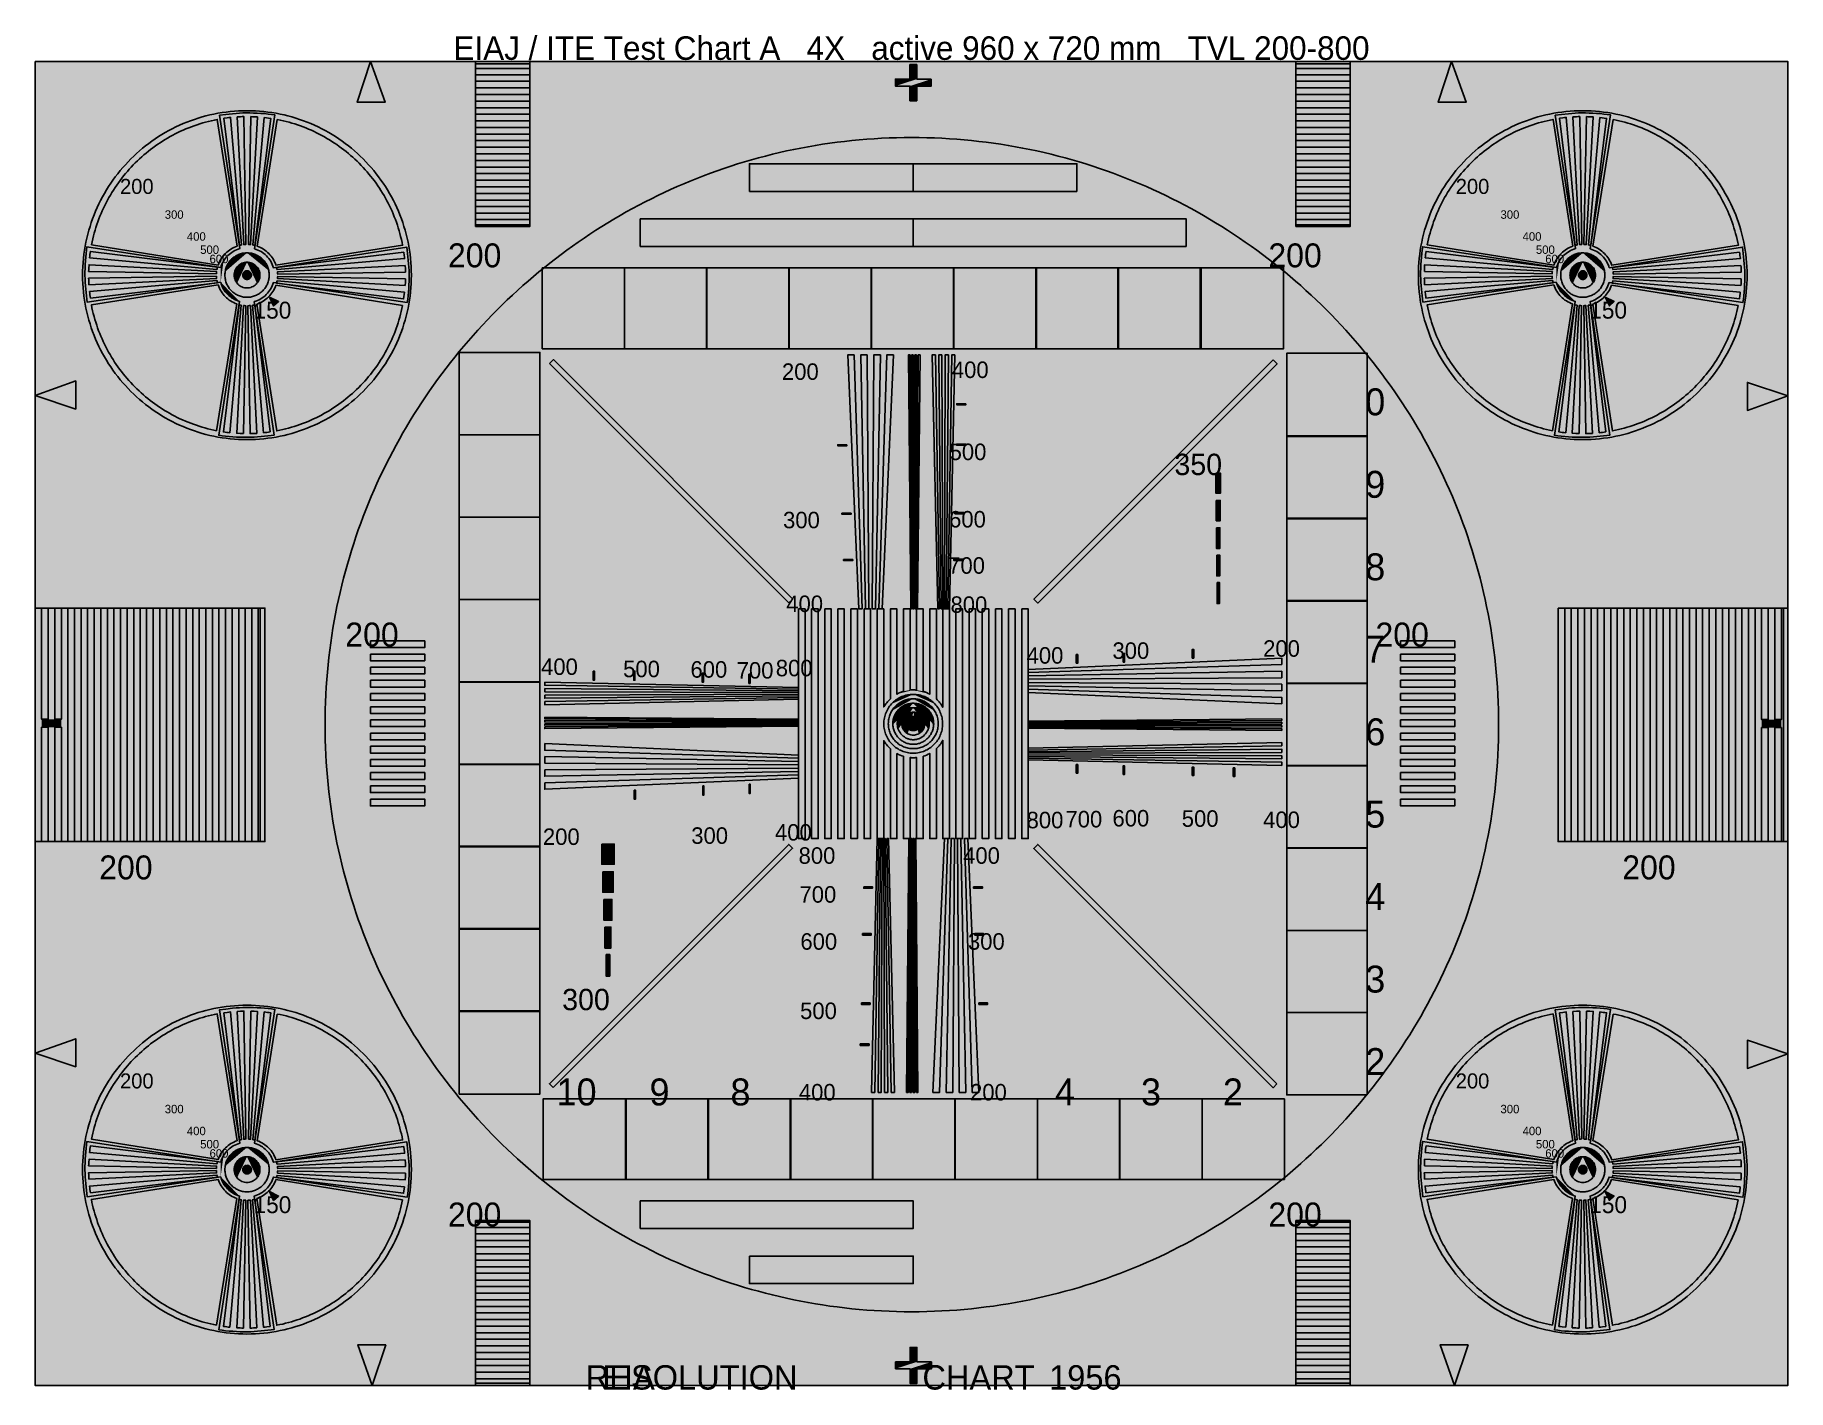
# Model space of a CAD drawing. Header units: millimetres. Extents: x 0 to 954, y -2 to 734.
import ezdxf
from ezdxf.enums import TextEntityAlignment as Align

# ---------------------------------------------------------------- set-up
doc = ezdxf.new("R2010")
doc.units = ezdxf.units.MM
for name, color, linetype in [('GRAY', 7, 'Continuous'), ('LABELS', 7, 'Continuous'), ('NOTES', 7, 'Continuous'), ('PATTERN', 7, 'Continuous')]:
    doc.layers.add(name, color=color, linetype=linetype)

msp = doc.modelspace()

# ---------------------------------------------------------------- texts
at = {"layer": 'LABELS', "color": 7, "true_color": 0xffffff}
for s, height, p in [('200', 8.188, (55.37, 652.12)), ('200', 8.188, (782.22, 652.12)), ('300', 4.601, (75.71, 636.81)), ('300', 4.601, (802.56, 636.81)), ('400', 4.601, (87.74, 624.89)), ('500', 4.601, (94.99, 617.71)), ('200', 13.023, (239.21, 614.61)), ('200', 13.023, (685.65, 614.61)), ('400', 4.601, (814.59, 624.89)), ('500', 4.601, (821.84, 617.71)), ('600', 4.601, (100.08, 612.67)), ('600', 4.601, (826.93, 612.67)), ('150', 9.202, (129.18, 584.81)), ('150', 9.202, (856.03, 584.81)), ('200', 13.023, (49.44, 281.74)), ('200', 13.023, (878.22, 281.74)), ('200', 8.188, (55.37, 165.63)), ('200', 8.188, (782.22, 165.63)), ('300', 4.601, (75.71, 150.32)), ('300', 4.601, (802.56, 150.32)), ('400', 4.601, (87.74, 138.4)), ('500', 4.601, (94.99, 131.22)), ('400', 4.601, (814.59, 138.4)), ('500', 4.601, (821.84, 131.22)), ('600', 4.601, (100.08, 126.19)), ('600', 4.601, (826.93, 126.19)), ('150', 9.202, (129.18, 98.32)), ('200', 13.023, (239.21, 92.96)), ('200', 13.023, (685.65, 92.96)), ('150', 9.202, (856.03, 98.32))]:
    msp.add_text(s, height=height, dxfattribs=at).set_placement(p, align=Align.MIDDLE_CENTER)
at = {"layer": 'LABELS', "color": 250, "true_color": 0x1f1a17}
for s, height, p in [('200', 8.968, (416.44, 551.39)), ('400', 8.968, (508.9, 552.39)), ('0', 14.66, (729.27, 534.95)), ('500', 8.968, (507.67, 507.75)), ('350', 11.619, (632.96, 500.93)), ('9', 14.66, (729.27, 490.09)), ('300', 8.968, (417.04, 470.67)), ('600', 8.968, (507.39, 471.1)), ('700', 8.968, (506.9, 445.95)), ('8', 14.66, (729.27, 445.23)), ('400', 8.968, (418.79, 425.11)), ('800', 8.968, (508.16, 424.67)), ('200', 13.023, (183.35, 408.38)), ('200', 13.023, (743.92, 408.38)), ('400', 8.968, (549.56, 397.04)), ('300', 8.968, (596.29, 399.66)), ('200', 8.968, (678.28, 400.81)), ('7', 14.66, (729.27, 400.37)), ('400', 8.968, (285.36, 390.91)), ('500', 8.968, (330.01, 389.68)), ('600', 8.968, (366.65, 389.41)), ('700', 8.968, (391.81, 388.91)), ('800', 8.968, (413.08, 390.17)), ('6', 14.66, (729.27, 355.5)), ('5', 14.66, (729.27, 310.73)), ('400', 8.968, (412.65, 300.81)), ('800', 8.968, (549.56, 307.5)), ('700', 8.968, (570.71, 307.99)), ('600', 8.968, (596.29, 308.49)), ('500', 8.968, (634.01, 308.32)), ('400', 8.968, (678.28, 307.66)), ('200', 8.968, (286.37, 298.45)), ('300', 8.968, (367.09, 299.06)), ('800', 8.968, (425.49, 288.2)), ('400', 8.968, (515.02, 288.2)), ('700', 8.968, (425.98, 267.05)), ('4', 14.66, (729.27, 265.87)), ('600', 8.968, (426.47, 241.47)), ('300', 8.968, (517.65, 241.47)), ('3', 14.66, (729.27, 221.01)), ('300', 11.619, (299.81, 209.89)), ('500', 8.968, (426.31, 203.75)), ('2', 14.66, (729.27, 176.15)), ('10', 14.661, (294.68, 159.63)), ('9', 14.66, (339.82, 159.63)), ('8', 14.66, (383.85, 159.63)), ('400', 8.968, (425.65, 159.48)), ('200', 8.968, (518.79, 159.48)), ('4', 14.66, (560.46, 159.63)), ('3', 14.66, (607.25, 159.63)), ('2', 14.66, (651.83, 159.63)), ('RESOLUTION', 13.257, (357.27, 4.39)), ('EIA', 13.257, (322.93, 4.39)), ('CHART', 13.257, (513.39, 4.39)), ('1956', 13.257, (571.52, 4.39))]:
    msp.add_text(s, height=height, dxfattribs=at).set_placement(p, align=Align.MIDDLE_CENTER)
at = {"layer": 'NOTES', "color": 250}
msp.add_text('EIAJ / ITE Test Chart A   4X   active 960 x 720 mm   TVL 200-800', height=12.8, dxfattribs=at).set_placement((476.93, 727.34), align=Align.MIDDLE_CENTER)

# ---------------------------------------------------------------- hatches: boundary and pattern name
at = {"layer": 'GRAY', "true_color": 0x838281}
h = msp.add_hatch(color=7, dxfattribs=at)
h.dxf.hatch_style = 1
h.paths.add_polyline_path([(0, 720), (953.85, 720), (953.85, 0), (0, 0), (0, 720)])
h = msp.add_hatch(color=7, dxfattribs=at)
h.dxf.hatch_style = 1
h.paths.add_polyline_path([(477.06, 678.72), (481.18, 678.69), (485.28, 678.61), (489.38, 678.48), (493.45, 678.3), (497.52, 678.07), (501.57, 677.78), (505.61, 677.45), (509.63, 677.06), (513.64, 676.63), (517.64, 676.14), (521.62, 675.61), (525.58, 675.02), (529.53, 674.39), (533.46, 673.71), (537.38, 672.98), (541.28, 672.21), (545.16, 671.38), (549.03, 670.51), (552.88, 669.59), (556.71, 668.63), (560.52, 667.62), (564.31, 666.56), (568.09, 665.46), (571.84, 664.31), (575.58, 663.12), (579.3, 661.89), (582.99, 660.61), (586.67, 659.28), (590.32, 657.91), (593.96, 656.5), (597.57, 655.05), (601.16, 653.55), (604.73, 652.01), (608.27, 650.43), (611.8, 648.8), (615.3, 647.14), (618.78, 645.43), (622.23, 643.68), (625.66, 641.9), (629.07, 640.07), (632.45, 638.2), (635.8, 636.29), (639.13, 634.35), (642.44, 632.36), (645.72, 630.34), (648.97, 628.28), (652.2, 626.18), (655.4, 624.04), (658.57, 621.87), (661.72, 619.65), (664.83, 617.41), (667.92, 615.12), (670.99, 612.8), (674.02, 610.45), (677.02, 608.05), (680, 605.63), (682.94, 603.17), (685.85, 600.67), (688.74, 598.14), (691.59, 595.58), (694.42, 592.98), (697.21, 590.35), (699.97, 587.68), (702.69, 584.99), (705.39, 582.26), (708.05, 579.5), (710.68, 576.71), (713.28, 573.89), (715.85, 571.03), (718.38, 568.15), (720.87, 565.23), (723.33, 562.29), (725.76, 559.32), (728.15, 556.31), (730.51, 553.28), (732.83, 550.22), (735.11, 547.13), (737.36, 544.01), (739.57, 540.86), (741.75, 537.69), (743.88, 534.49), (745.98, 531.27), (748.05, 528.01), (750.07, 524.73), (752.06, 521.43), (754, 518.1), (755.91, 514.74), (757.78, 511.36), (759.6, 507.95), (761.39, 504.52), (763.14, 501.07), (764.84, 497.59), (766.51, 494.09), (768.13, 490.57), (769.71, 487.02), (771.25, 483.45), (772.75, 479.86), (774.21, 476.25), (775.62, 472.62), (776.99, 468.96), (778.31, 465.29), (779.59, 461.59), (780.83, 457.87), (782.02, 454.14), (783.17, 450.38), (784.27, 446.61), (785.33, 442.81), (786.34, 439), (787.3, 435.17), (788.22, 431.32), (789.09, 427.46), (789.91, 423.57), (790.69, 419.67), (791.42, 415.76), (792.1, 411.83), (792.73, 407.88), (793.31, 403.91), (793.85, 399.93), (794.33, 395.94), (794.77, 391.93), (795.15, 387.9), (795.49, 383.86), (795.77, 379.81), (796.01, 375.75), (796.19, 371.67), (796.32, 367.58), (796.4, 363.47), (796.42, 359.36), (796.4, 355.24), (796.32, 351.14), (796.19, 347.05), (796.01, 342.98), (795.77, 338.91), (795.49, 334.86), (795.15, 330.83), (794.77, 326.8), (794.33, 322.8), (793.85, 318.8), (793.31, 314.83), (792.73, 310.86), (792.1, 306.92), (791.42, 302.98), (790.69, 299.07), (789.91, 295.17), (789.09, 291.29), (788.22, 287.43), (787.3, 283.58), (786.34, 279.75), (785.33, 275.94), (784.27, 272.15), (783.17, 268.37), (782.02, 264.62), (780.83, 260.89), (779.59, 257.17), (778.31, 253.48), (776.99, 249.8), (775.62, 246.15), (774.21, 242.52), (772.75, 238.9), (771.25, 235.32), (769.71, 231.75), (768.13, 228.2), (766.51, 224.68), (764.84, 221.18), (763.14, 217.7), (761.39, 214.25), (759.6, 210.82), (757.78, 207.42), (755.91, 204.04), (754, 200.68), (752.06, 197.35), (750.07, 194.05), (748.05, 190.77), (745.98, 187.52), (743.88, 184.29), (741.75, 181.09), (739.57, 177.92), (737.36, 174.78), (735.11, 171.66), (732.83, 168.57), (730.51, 165.51), (728.15, 162.48), (725.76, 159.48), (723.33, 156.5), (720.87, 153.56), (718.38, 150.64), (715.85, 147.76), (713.28, 144.91), (710.68, 142.09), (708.05, 139.29), (705.39, 136.53), (702.69, 133.81), (699.97, 131.11), (697.21, 128.45), (694.42, 125.82), (691.59, 123.22), (688.74, 120.66), (685.85, 118.13), (682.94, 115.63), (680, 113.17), (677.02, 110.75), (674.02, 108.36), (670.99, 106), (667.92, 103.68), (664.83, 101.39), (661.72, 99.15), (658.57, 96.94), (655.4, 94.76), (652.2, 92.62), (648.97, 90.52), (645.72, 88.46), (642.44, 86.44), (639.13, 84.46), (635.8, 82.51), (632.45, 80.6), (629.07, 78.74), (625.66, 76.91), (622.23, 75.12), (618.78, 73.37), (615.3, 71.67), (611.8, 70), (608.27, 68.38), (604.73, 66.8), (601.16, 65.26), (597.57, 63.76), (593.96, 62.31), (590.32, 60.89), (586.67, 59.53), (582.99, 58.2), (579.3, 56.92), (575.58, 55.68), (571.84, 54.49), (568.09, 53.35), (564.31, 52.24), (560.52, 51.19), (556.71, 50.18), (552.88, 49.21), (549.03, 48.3), (545.16, 47.42), (541.28, 46.6), (537.38, 45.82), (533.46, 45.1), (529.53, 44.42), (525.58, 43.78), (521.62, 43.2), (517.64, 42.67), (513.64, 42.18), (509.63, 41.75), (505.61, 41.36), (501.57, 41.03), (497.52, 40.74), (493.45, 40.51), (489.38, 40.33), (485.28, 40.2), (481.18, 40.12), (477.06, 40.09), (472.95, 40.12), (468.84, 40.2), (464.75, 40.33), (460.67, 40.51), (456.61, 40.74), (452.56, 41.03), (448.52, 41.36), (444.5, 41.75), (440.49, 42.18), (436.49, 42.67), (432.51, 43.2), (428.55, 43.78), (424.6, 44.42), (420.67, 45.1), (416.75, 45.82), (412.85, 46.6), (408.97, 47.42), (405.1, 48.3), (401.26, 49.21), (397.43, 50.18), (393.61, 51.19), (389.82, 52.24), (386.05, 53.35), (382.29, 54.49), (378.56, 55.68), (374.84, 56.92), (371.15, 58.2), (367.47, 59.53), (363.82, 60.89), (360.18, 62.31), (356.57, 63.76), (352.98, 65.26), (349.42, 66.8), (345.87, 68.38), (342.35, 70), (338.85, 71.67), (335.37, 73.37), (331.92, 75.12), (328.49, 76.91), (325.08, 78.74), (321.7, 80.6), (318.35, 82.51), (315.02, 84.46), (311.71, 86.44), (308.44, 88.46), (305.18, 90.52), (301.96, 92.62), (298.76, 94.76), (295.59, 96.94), (292.44, 99.15), (289.33, 101.39), (286.24, 103.68), (283.18, 106), (280.15, 108.36), (277.14, 110.75), (274.17, 113.17), (271.23, 115.63), (268.31, 118.13), (265.43, 120.66), (262.58, 123.22), (259.76, 125.82), (256.97, 128.45), (254.21, 131.11), (251.48, 133.81), (248.78, 136.53), (246.12, 139.29), (243.49, 142.09), (240.9, 144.91), (238.33, 147.76), (235.81, 150.64), (233.31, 153.56), (230.85, 156.5), (228.42, 159.48), (226.03, 162.48), (223.68, 165.51), (221.36, 168.57), (219.07, 171.66), (216.83, 174.78), (214.62, 177.92), (212.44, 181.09), (210.31, 184.29), (208.21, 187.52), (206.15, 190.77), (204.13, 194.05), (202.14, 197.35), (200.2, 200.68), (198.29, 204.04), (196.42, 207.42), (194.6, 210.82), (192.81, 214.25), (191.06, 217.7), (189.36, 221.18), (187.69, 224.68), (186.07, 228.2), (184.49, 231.75), (182.95, 235.32), (181.45, 238.9), (180, 242.52), (178.59, 246.15), (177.22, 249.8), (175.9, 253.48), (174.62, 257.17), (173.38, 260.89), (172.19, 264.62), (171.04, 268.37), (169.94, 272.15), (168.89, 275.94), (167.88, 279.75), (166.91, 283.58), (166, 287.43), (165.13, 291.29), (164.3, 295.17), (163.53, 299.07), (162.8, 302.98), (162.12, 306.92), (161.49, 310.86), (160.9, 314.83), (160.37, 318.8), (159.89, 322.8), (159.45, 326.8), (159.07, 330.83), (158.73, 334.86), (158.45, 338.91), (158.21, 342.98), (158.03, 347.05), (157.9, 351.14), (157.82, 355.24), (157.8, 359.36), (157.82, 363.47), (157.9, 367.58), (158.03, 371.67), (158.21, 375.75), (158.45, 379.81), (158.73, 383.86), (159.07, 387.9), (159.45, 391.93), (159.89, 395.94), (160.37, 399.93), (160.9, 403.91), (161.49, 407.88), (162.12, 411.83), (162.8, 415.76), (163.53, 419.67), (164.3, 423.57), (165.13, 427.46), (166, 431.32), (166.91, 435.17), (167.88, 439), (168.89, 442.81), (169.94, 446.61), (171.04, 450.38), (172.19, 454.14), (173.38, 457.87), (174.62, 461.59), (175.9, 465.29), (177.22, 468.96), (178.59, 472.62), (180, 476.25), (181.45, 479.86), (182.95, 483.45), (184.49, 487.02), (186.07, 490.57), (187.69, 494.09), (189.36, 497.59), (191.06, 501.07), (192.81, 504.52), (194.6, 507.95), (196.42, 511.36), (198.29, 514.74), (200.2, 518.1), (202.14, 521.43), (204.13, 524.73), (206.15, 528.01), (208.21, 531.27), (210.31, 534.49), (212.44, 537.69), (214.62, 540.86), (216.83, 544.01), (219.07, 547.13), (221.36, 550.22), (223.68, 553.28), (226.03, 556.31), (228.42, 559.32), (230.85, 562.29), (233.31, 565.23), (235.81, 568.15), (238.33, 571.03), (240.9, 573.89), (243.49, 576.71), (246.12, 579.5), (248.78, 582.26), (251.48, 584.99), (254.21, 587.68), (256.97, 590.35), (259.76, 592.98), (262.58, 595.58), (265.43, 598.14), (268.31, 600.67), (271.23, 603.17), (274.17, 605.63), (277.14, 608.05), (280.15, 610.45), (283.18, 612.8), (286.24, 615.12), (289.33, 617.41), (292.44, 619.65), (295.59, 621.87), (298.76, 624.04), (301.96, 626.18), (305.18, 628.28), (308.44, 630.34), (311.71, 632.36), (315.02, 634.35), (318.35, 636.29), (321.7, 638.2), (325.08, 640.07), (328.49, 641.9), (331.92, 643.68), (335.37, 645.43), (338.85, 647.14), (342.35, 648.8), (345.87, 650.43), (349.42, 652.01), (352.98, 653.55), (356.57, 655.05), (360.18, 656.5), (363.82, 657.91), (367.47, 659.28), (371.15, 660.61), (374.84, 661.89), (378.56, 663.12), (382.29, 664.31), (386.05, 665.46), (389.82, 666.56), (393.61, 667.62), (397.43, 668.63), (401.26, 669.59), (405.1, 670.51), (408.97, 671.38), (412.85, 672.21), (416.75, 672.98), (420.67, 673.71), (424.6, 674.39), (428.55, 675.02), (432.51, 675.61), (436.49, 676.14), (440.49, 676.63), (444.5, 677.06), (448.52, 677.45), (452.56, 677.78), (456.61, 678.07), (460.67, 678.3), (464.75, 678.48), (468.84, 678.61), (472.95, 678.69), (477.06, 678.72)])
at = {"layer": 'GRAY', "true_color": 0xc2c1c1}
h = msp.add_hatch(color=7, dxfattribs=at)
h.dxf.hatch_style = 1
h.paths.add_polyline_path([(275.96, 607.8), (320.73, 607.8), (320.73, 563.85), (275.96, 563.85), (275.96, 607.8)])
at = {"layer": 'GRAY', "true_color": 0xaaa9a9}
h = msp.add_hatch(color=7, dxfattribs=at)
h.dxf.hatch_style = 1
h.paths.add_polyline_path([(320.73, 607.8), (365.5, 607.8), (365.5, 563.85), (320.73, 563.85), (320.73, 607.8)])
at = {"layer": 'GRAY', "true_color": 0x969594}
h = msp.add_hatch(color=7, dxfattribs=at)
h.dxf.hatch_style = 1
h.paths.add_polyline_path([(365.41, 607.8), (410.37, 607.8), (410.37, 563.85), (365.41, 563.85), (365.41, 607.8)])
at = {"layer": 'GRAY', "true_color": 0x838281}
h = msp.add_hatch(color=7, dxfattribs=at)
h.dxf.hatch_style = 1
h.paths.add_polyline_path([(410.18, 607.8), (455.23, 607.8), (455.23, 563.85), (410.18, 563.85), (410.18, 607.8)])
at = {"layer": 'GRAY', "true_color": 0x72706f}
h = msp.add_hatch(color=7, dxfattribs=at)
h.dxf.hatch_style = 1
h.paths.add_polyline_path([(454.95, 607.8), (500, 607.8), (500, 563.85), (454.95, 563.85), (454.95, 607.8)])
at = {"layer": 'GRAY', "true_color": 0x605d5c}
h = msp.add_hatch(color=7, dxfattribs=at)
h.dxf.hatch_style = 1
h.paths.add_polyline_path([(499.72, 607.8), (544.86, 607.8), (544.86, 563.85), (499.72, 563.85), (499.72, 607.8)])
at = {"layer": 'GRAY', "true_color": 0x4d4948}
h = msp.add_hatch(color=7, dxfattribs=at)
h.dxf.hatch_style = 1
h.paths.add_polyline_path([(544.5, 607.8), (589.63, 607.8), (589.63, 563.85), (544.5, 563.85), (544.5, 607.8)])
at = {"layer": 'GRAY', "true_color": 0x383431}
h = msp.add_hatch(color=7, dxfattribs=at)
h.dxf.hatch_style = 1
h.paths.add_polyline_path([(589.27, 607.8), (634.5, 607.8), (634.5, 563.85), (589.27, 563.85), (589.27, 607.8)])
at = {"layer": 'GRAY', "true_color": 0xc2c1c1}
h = msp.add_hatch(color=7, dxfattribs=at)
h.dxf.hatch_style = 1
h.paths.add_polyline_path([(230.83, 561.83), (230.83, 517.06), (274.68, 517.06), (274.68, 561.83), (230.83, 561.83)])
at = {"layer": 'GRAY', "true_color": 0xaaa9a9}
h = msp.add_hatch(color=7, dxfattribs=at)
h.dxf.hatch_style = 1
h.paths.add_polyline_path([(230.83, 517.06), (230.83, 472.2), (274.68, 472.2), (274.68, 517.06), (230.83, 517.06)])
at = {"layer": 'GRAY', "true_color": 0x383431}
h = msp.add_hatch(color=7, dxfattribs=at)
h.dxf.hatch_style = 1
h.paths.add_polyline_path([(724.95, 471.28), (724.95, 516.51), (681.1, 516.51), (681.1, 471.28), (724.95, 471.28)])
at = {"layer": 'GRAY', "true_color": 0x969594}
h = msp.add_hatch(color=7, dxfattribs=at)
h.dxf.hatch_style = 1
h.paths.add_polyline_path([(230.83, 472.29), (230.83, 427.43), (274.68, 427.43), (274.68, 472.29), (230.83, 472.29)])
at = {"layer": 'GRAY', "true_color": 0x4d4948}
h = msp.add_hatch(color=7, dxfattribs=at)
h.dxf.hatch_style = 1
h.paths.add_polyline_path([(724.95, 426.51), (724.95, 471.65), (681.1, 471.65), (681.1, 426.51), (724.95, 426.51)])
at = {"layer": 'GRAY', "true_color": 0x838281}
h = msp.add_hatch(color=7, dxfattribs=at)
h.dxf.hatch_style = 1
h.paths.add_polyline_path([(230.83, 427.52), (230.83, 382.57), (274.68, 382.57), (274.68, 427.52), (230.83, 427.52)])
at = {"layer": 'GRAY', "true_color": 0x605d5c}
h = msp.add_hatch(color=7, dxfattribs=at)
h.dxf.hatch_style = 1
h.paths.add_polyline_path([(724.95, 381.74), (724.95, 426.88), (681.1, 426.88), (681.1, 381.74), (724.95, 381.74)])
at = {"layer": 'GRAY', "true_color": 0x72706f}
h = msp.add_hatch(color=7, dxfattribs=at)
h.dxf.hatch_style = 1
h.paths.add_polyline_path([(230.83, 382.75), (230.83, 337.71), (274.68, 337.71), (274.68, 382.75), (230.83, 382.75)])
h = msp.add_hatch(color=7, dxfattribs=at)
h.dxf.hatch_style = 1
h.paths.add_polyline_path([(724.95, 336.97), (724.95, 382.02), (681.1, 382.02), (681.1, 336.97), (724.95, 336.97)])
at = {"layer": 'GRAY', "true_color": 0x605d5c}
h = msp.add_hatch(color=7, dxfattribs=at)
h.dxf.hatch_style = 1
h.paths.add_polyline_path([(230.83, 337.98), (230.83, 292.94), (274.68, 292.94), (274.68, 337.98), (230.83, 337.98)])
at = {"layer": 'GRAY', "true_color": 0x838281}
h = msp.add_hatch(color=7, dxfattribs=at)
h.dxf.hatch_style = 1
h.paths.add_polyline_path([(724.95, 292.2), (724.95, 337.25), (681.1, 337.25), (681.1, 292.2), (724.95, 292.2)])
at = {"layer": 'GRAY', "true_color": 0x4d4948}
h = msp.add_hatch(color=7, dxfattribs=at)
h.dxf.hatch_style = 1
h.paths.add_polyline_path([(230.83, 293.21), (230.83, 248.07), (274.68, 248.07), (274.68, 293.21), (230.83, 293.21)])
at = {"layer": 'GRAY', "true_color": 0x969594}
h = msp.add_hatch(color=7, dxfattribs=at)
h.dxf.hatch_style = 1
h.paths.add_polyline_path([(724.95, 247.43), (724.95, 292.39), (681.1, 292.39), (681.1, 247.43), (724.95, 247.43)])
at = {"layer": 'GRAY', "true_color": 0x383431}
h = msp.add_hatch(color=7, dxfattribs=at)
h.dxf.hatch_style = 1
h.paths.add_polyline_path([(230.83, 248.44), (230.83, 203.3), (274.68, 203.3), (274.68, 248.44), (230.83, 248.44)])
at = {"layer": 'GRAY', "true_color": 0xaaa9a9}
h = msp.add_hatch(color=7, dxfattribs=at)
h.dxf.hatch_style = 1
h.paths.add_polyline_path([(724.95, 202.75), (724.95, 247.52), (681.1, 247.52), (681.1, 202.75), (724.95, 202.75)])
at = {"layer": 'GRAY', "true_color": 0xc2c1c1}
h = msp.add_hatch(color=7, dxfattribs=at)
h.dxf.hatch_style = 1
h.paths.add_polyline_path([(724.95, 157.98), (724.95, 202.75), (681.1, 202.75), (681.1, 157.98), (724.95, 157.98)])
at = {"layer": 'GRAY', "true_color": 0x383431}
h = msp.add_hatch(color=7, dxfattribs=at)
h.dxf.hatch_style = 1
h.paths.add_polyline_path([(366.51, 112.02), (321.28, 112.02), (321.28, 155.87), (366.51, 155.87), (366.51, 112.02)])
at = {"layer": 'GRAY', "true_color": 0x4d4948}
h = msp.add_hatch(color=7, dxfattribs=at)
h.dxf.hatch_style = 1
h.paths.add_polyline_path([(411.19, 112.02), (366.06, 112.02), (366.06, 155.87), (411.19, 155.87), (411.19, 112.02)])
at = {"layer": 'GRAY', "true_color": 0x605d5c}
h = msp.add_hatch(color=7, dxfattribs=at)
h.dxf.hatch_style = 1
h.paths.add_polyline_path([(455.96, 112.02), (410.92, 112.02), (410.92, 155.87), (455.96, 155.87), (455.96, 112.02)])
at = {"layer": 'GRAY', "true_color": 0x72706f}
h = msp.add_hatch(color=7, dxfattribs=at)
h.dxf.hatch_style = 1
h.paths.add_polyline_path([(500.73, 112.02), (455.69, 112.02), (455.69, 155.87), (500.73, 155.87), (500.73, 112.02)])
at = {"layer": 'GRAY', "true_color": 0x838281}
h = msp.add_hatch(color=7, dxfattribs=at)
h.dxf.hatch_style = 1
h.paths.add_polyline_path([(545.5, 112.02), (500.55, 112.02), (500.55, 155.87), (545.5, 155.87), (545.5, 112.02)])
at = {"layer": 'GRAY', "true_color": 0x969594}
h = msp.add_hatch(color=7, dxfattribs=at)
h.dxf.hatch_style = 1
h.paths.add_polyline_path([(590.28, 112.02), (545.41, 112.02), (545.41, 155.87), (590.28, 155.87), (590.28, 112.02)])
at = {"layer": 'GRAY', "true_color": 0xaaa9a9}
h = msp.add_hatch(color=7, dxfattribs=at)
h.dxf.hatch_style = 1
h.paths.add_polyline_path([(635.05, 112.02), (590.18, 112.02), (590.18, 155.87), (635.05, 155.87), (635.05, 112.02)])
at = {"layer": 'GRAY', "true_color": 0xc2c1c1}
h = msp.add_hatch(color=7, dxfattribs=at)
h.dxf.hatch_style = 1
h.paths.add_polyline_path([(679.82, 112.02), (635.05, 112.02), (635.05, 155.87), (679.82, 155.87), (679.82, 112.02)])
at = {"layer": 'PATTERN', "true_color": 0xffffff}
h = msp.add_hatch(color=7, dxfattribs=at)
h.dxf.hatch_style = 1
h.paths.add_polyline_path([(182.57, 720), (190.55, 697.98), (175.23, 697.98), (182.57, 720)])
at = {"layer": 'PATTERN', "true_color": 0x1f1a17}
h = msp.add_hatch(color=7, dxfattribs=at)
h.dxf.hatch_style = 1
h.paths.add_polyline_path([(239.72, 720), (269.27, 720), (269.27, 716.33), (239.72, 716.33), (239.72, 720)])
at = {"layer": 'PATTERN', "true_color": 0xffffff}
h = msp.add_hatch(color=7, dxfattribs=at)
h.dxf.hatch_style = 1
h.paths.add_polyline_path([(239.72, 718.81), (269.27, 718.81), (269.27, 631.28), (239.72, 631.28), (239.72, 718.81)])
h = msp.add_hatch(color=7, dxfattribs=at)
h.dxf.hatch_style = 1
h.paths.add_polyline_path([(487.71, 710.46), (487.71, 706.7), (479.82, 706.7), (479.82, 698.72), (476.06, 698.72), (476.06, 706.7), (468.17, 706.7), (468.17, 710.46), (476.06, 710.46), (476.06, 718.35), (479.82, 718.35), (479.82, 710.46), (487.71, 710.46)])
at = {"layer": 'PATTERN', "true_color": 0x1f1a17}
h = msp.add_hatch(color=7, dxfattribs=at)
h.dxf.hatch_style = 1
h.paths.add_polyline_path([(686.15, 720), (715.69, 720), (715.69, 716.33), (686.15, 716.33), (686.15, 720)])
at = {"layer": 'PATTERN', "true_color": 0xffffff}
h = msp.add_hatch(color=7, dxfattribs=at)
h.dxf.hatch_style = 1
h.paths.add_polyline_path([(686.15, 718.81), (715.69, 718.81), (715.69, 631.28), (686.15, 631.28), (686.15, 718.81)])
h = msp.add_hatch(color=7, dxfattribs=at)
h.dxf.hatch_style = 1
h.paths.add_polyline_path([(770.83, 720), (778.81, 697.98), (763.49, 697.98), (770.83, 720)])
at = {"layer": 'PATTERN', "true_color": 0x1f1a17}
h = msp.add_hatch(color=7, dxfattribs=at)
h.dxf.hatch_style = 1
h.paths.add_polyline_path([(239.72, 712.84), (269.27, 712.84), (269.27, 709.27), (239.72, 709.27), (239.72, 712.84)])
h = msp.add_hatch(color=7, dxfattribs=at)
h.dxf.hatch_style = 1
h.paths.add_polyline_path([(686.15, 712.84), (715.69, 712.84), (715.69, 709.27), (686.15, 709.27), (686.15, 712.84)])
h = msp.add_hatch(color=7, dxfattribs=at)
h.dxf.hatch_style = 1
h.paths.add_polyline_path([(239.72, 705.69), (269.27, 705.69), (269.27, 702.11), (239.72, 702.11), (239.72, 705.69)])
h = msp.add_hatch(color=7, dxfattribs=at)
h.dxf.hatch_style = 1
h.paths.add_polyline_path([(239.72, 698.53), (269.27, 698.53), (269.27, 694.86), (239.72, 694.86), (239.72, 698.53)])
h = msp.add_hatch(color=7, dxfattribs=at)
h.dxf.hatch_style = 1
h.paths.add_polyline_path([(686.15, 705.69), (715.69, 705.69), (715.69, 702.11), (686.15, 702.11), (686.15, 705.69)])
h = msp.add_hatch(color=7, dxfattribs=at)
h.dxf.hatch_style = 1
h.paths.add_polyline_path([(686.15, 698.53), (715.69, 698.53), (715.69, 694.86), (686.15, 694.86), (686.15, 698.53)])
h = msp.add_hatch(color=7, dxfattribs=at)
h.dxf.hatch_style = 1
h.paths.add_polyline_path([(115.32, 693.3), (117.62, 693.27), (119.91, 693.19), (122.19, 693.04), (124.44, 692.84), (126.69, 692.58), (128.91, 692.27), (131.12, 691.9), (133.31, 691.48), (135.48, 691.01), (137.63, 690.48), (139.76, 689.9), (141.87, 689.27), (143.96, 688.59), (146.02, 687.86), (148.06, 687.08), (150.08, 686.25), (152.07, 685.38), (154.04, 684.46), (155.98, 683.49), (157.9, 682.48), (159.78, 681.42), (161.64, 680.32), (163.47, 679.18), (165.27, 677.99), (167.04, 676.76), (168.78, 675.49), (170.49, 674.18), (172.16, 672.83), (173.8, 671.44), (175.41, 670.02), (176.98, 668.55), (178.52, 667.05), (180.02, 665.52), (181.49, 663.94), (182.91, 662.34), (184.3, 660.7), (185.65, 659.02), (186.96, 657.31), (188.23, 655.58), (189.46, 653.81), (190.65, 652.01), (191.79, 650.18), (192.89, 648.32), (193.95, 646.43), (194.96, 644.52), (195.93, 642.57), (196.85, 640.61), (197.72, 638.61), (198.55, 636.6), (199.33, 634.55), (200.06, 632.49), (200.74, 630.4), (201.37, 628.29), (201.95, 626.16), (202.47, 624.01), (202.95, 621.84), (203.37, 619.65), (203.74, 617.44), (204.05, 615.22), (204.31, 612.98), (204.51, 610.72), (204.65, 608.44), (204.74, 606.16), (204.77, 603.85), (204.74, 601.55), (204.65, 599.26), (204.51, 596.99), (204.31, 594.73), (204.05, 592.49), (203.74, 590.26), (203.37, 588.05), (202.95, 585.86), (202.47, 583.69), (201.95, 581.54), (201.37, 579.41), (200.74, 577.3), (200.06, 575.22), (199.33, 573.15), (198.55, 571.11), (197.72, 569.09), (196.85, 567.1), (195.93, 565.13), (194.96, 563.19), (193.95, 561.28), (192.89, 559.39), (191.79, 557.53), (190.65, 555.7), (189.46, 553.9), (188.23, 552.13), (186.96, 550.39), (185.65, 548.69), (184.3, 547.01), (182.91, 545.37), (181.49, 543.76), (180.02, 542.19), (178.52, 540.65), (176.98, 539.15), (175.41, 537.69), (173.8, 536.26), (172.16, 534.87), (170.49, 533.52), (168.78, 532.21), (167.04, 530.94), (165.27, 529.72), (163.47, 528.53), (161.64, 527.39), (159.78, 526.28), (157.9, 525.23), (155.98, 524.21), (154.04, 523.25), (152.07, 522.33), (150.08, 521.45), (148.06, 520.63), (146.02, 519.85), (143.96, 519.12), (141.87, 518.44), (139.76, 517.81), (137.63, 517.23), (135.48, 516.7), (133.31, 516.23), (131.12, 515.81), (128.91, 515.44), (126.69, 515.12), (124.44, 514.87), (122.19, 514.67), (119.91, 514.52), (117.62, 514.43), (115.32, 514.4), (113.02, 514.43), (110.73, 514.52), (108.46, 514.67), (106.2, 514.87), (103.96, 515.12), (101.73, 515.44), (99.52, 515.81), (97.33, 516.23), (95.16, 516.7), (93.01, 517.23), (90.88, 517.81), (88.77, 518.44), (86.68, 519.12), (84.62, 519.85), (82.58, 520.63), (80.56, 521.45), (78.57, 522.33), (76.6, 523.25), (74.66, 524.21), (72.74, 525.23), (70.86, 526.28), (69, 527.39), (67.17, 528.53), (65.37, 529.72), (63.6, 530.94), (61.86, 532.21), (60.15, 533.52), (58.48, 534.87), (56.84, 536.26), (55.23, 537.69), (53.66, 539.15), (52.12, 540.65), (50.62, 542.19), (49.16, 543.76), (47.73, 545.37), (46.34, 547.01), (44.99, 548.69), (43.68, 550.39), (42.41, 552.13), (41.18, 553.9), (40, 555.7), (38.85, 557.53), (37.75, 559.39), (36.69, 561.28), (35.68, 563.19), (34.72, 565.13), (33.79, 567.1), (32.92, 569.09), (32.09, 571.11), (31.31, 573.15), (30.58, 575.22), (29.9, 577.3), (29.27, 579.41), (28.7, 581.54), (28.17, 583.69), (27.69, 585.86), (27.27, 588.05), (26.91, 590.26), (26.59, 592.49), (26.33, 594.73), (26.13, 596.99), (25.99, 599.26), (25.9, 601.55), (25.87, 603.85), (25.9, 606.16), (25.99, 608.44), (26.13, 610.72), (26.33, 612.98), (26.59, 615.22), (26.91, 617.44), (27.27, 619.65), (27.69, 621.84), (28.17, 624.01), (28.7, 626.16), (29.27, 628.29), (29.9, 630.4), (30.58, 632.49), (31.31, 634.55), (32.09, 636.6), (32.92, 638.61), (33.79, 640.61), (34.72, 642.57), (35.68, 644.52), (36.69, 646.43), (37.75, 648.32), (38.85, 650.18), (40, 652.01), (41.18, 653.81), (42.41, 655.58), (43.68, 657.31), (44.99, 659.02), (46.34, 660.7), (47.73, 662.34), (49.16, 663.94), (50.62, 665.52), (52.12, 667.05), (53.66, 668.55), (55.23, 670.02), (56.84, 671.44), (58.48, 672.83), (60.15, 674.18), (61.86, 675.49), (63.6, 676.76), (65.37, 677.99), (67.17, 679.18), (69, 680.32), (70.86, 681.42), (72.74, 682.48), (74.66, 683.49), (76.6, 684.46), (78.57, 685.38), (80.56, 686.25), (82.58, 687.08), (84.62, 687.86), (86.68, 688.59), (88.77, 689.27), (90.88, 689.9), (93.01, 690.48), (95.16, 691.01), (97.33, 691.48), (99.52, 691.9), (101.73, 692.27), (103.96, 692.58), (106.2, 692.84), (108.46, 693.04), (110.73, 693.19), (113.02, 693.27), (115.32, 693.3)])
at = {"layer": 'PATTERN', "true_color": 0xffffff}
h = msp.add_hatch(color=7, dxfattribs=at)
h.dxf.hatch_style = 1
h.paths.add_polyline_path([(101.01, 600), (28.35, 589.17), (28.19, 590.84), (28.01, 592.59), (27.61, 596.24), (27.44, 598.1), (27.29, 599.96), (27.19, 601.79), (27.16, 603.58), (27.17, 605.54), (27.22, 607.54), (27.31, 609.57), (27.43, 611.59), (27.59, 613.6), (27.78, 615.56), (28, 617.46), (28.26, 619.27), (101.01, 607.98), (101.31, 608.9), (101.67, 609.79), (102.09, 610.65), (102.55, 611.48), (103.07, 612.28), (103.63, 613.05), (104.24, 613.77), (104.89, 614.46), (105.58, 615.11), (106.31, 615.71), (107.07, 616.26), (107.87, 616.77), (108.71, 617.22), (109.57, 617.62), (110.46, 617.97), (111.38, 618.26), (100.37, 690.83), (103.79, 691.22), (107.48, 691.64), (109.36, 691.82), (111.23, 691.97), (113.07, 692.07), (114.86, 692.11), (116.82, 692.09), (118.82, 692.04), (120.85, 691.96), (122.88, 691.83), (124.89, 691.68), (126.85, 691.49), (128.74, 691.27), (130.55, 691.01), (119.45, 618.17), (120.37, 617.88), (121.26, 617.53), (122.12, 617.13), (122.95, 616.68), (123.75, 616.17), (124.51, 615.62), (125.24, 615.01), (125.93, 614.37), (126.57, 613.68), (127.18, 612.96), (127.73, 612.19), (128.24, 611.39), (128.69, 610.56), (129.09, 609.7), (129.44, 608.81), (129.72, 607.89), (202.29, 619.08), (202.45, 617.41), (202.65, 615.66), (203.07, 611.97), (203.27, 610.09), (203.43, 608.22), (203.54, 606.38), (203.58, 604.59), (203.56, 602.63), (203.52, 600.63), (203.45, 598.6), (203.34, 596.57), (203.19, 594.56), (203, 592.6), (202.76, 590.71), (202.48, 588.9), (129.72, 599.82), (129.42, 598.9), (129.06, 598.01), (128.65, 597.14), (128.18, 596.3), (127.66, 595.49), (127.1, 594.72), (126.49, 593.99), (125.84, 593.29), (125.14, 592.64), (124.41, 592.03), (123.63, 591.47), (122.82, 590.95), (121.98, 590.49), (121.1, 590.09), (120.2, 589.74), (119.27, 589.45), (130.09, 516.88), (128.42, 516.72), (126.67, 516.54), (122.98, 516.15), (121.1, 515.97), (119.23, 515.82), (117.39, 515.72), (115.6, 515.69), (113.67, 515.68), (111.69, 515.72), (109.68, 515.8), (107.66, 515.93), (105.66, 516.09), (103.7, 516.29), (101.81, 516.53), (100, 516.79), (111.28, 589.54), (110.35, 589.85), (109.45, 590.21), (108.57, 590.62), (107.73, 591.09), (106.92, 591.6), (106.15, 592.17), (105.42, 592.78), (104.74, 593.43), (104.09, 594.12), (103.49, 594.86), (102.95, 595.63), (102.45, 596.44), (102, 597.29), (101.61, 598.16), (101.28, 599.07), (101.01, 600)])
at = {"layer": 'PATTERN', "true_color": 0x1f1a17}
h = msp.add_hatch(color=7, dxfattribs=at)
h.dxf.hatch_style = 1
h.paths.add_polyline_path([(110, 619.63), (99.17, 688.53), (97.57, 688.21), (95.97, 687.86), (94.38, 687.48), (92.81, 687.07), (91.25, 686.63), (89.7, 686.16), (88.16, 685.67), (86.63, 685.14), (85.12, 684.59), (83.62, 684.01), (82.13, 683.4), (80.66, 682.77), (79.2, 682.11), (77.75, 681.42), (76.32, 680.71), (74.91, 679.97), (73.51, 679.21), (72.12, 678.42), (70.76, 677.6), (69.4, 676.77), (68.07, 675.9), (66.75, 675.02), (65.45, 674.11), (64.17, 673.17), (62.9, 672.22), (61.65, 671.24), (60.42, 670.24), (59.21, 669.21), (58.02, 668.17), (56.85, 667.1), (55.7, 666.02), (54.56, 664.91), (53.45, 663.78), (52.36, 662.63), (51.29, 661.46), (50.24, 660.28), (49.21, 659.07), (48.21, 657.84), (47.22, 656.6), (46.26, 655.34), (45.32, 654.06), (44.41, 652.76), (43.51, 651.44), (42.65, 650.11), (41.8, 648.76), (40.98, 647.39), (40.19, 646.01), (39.42, 644.62), (38.67, 643.2), (37.95, 641.77), (37.26, 640.33), (36.59, 638.87), (35.95, 637.4), (35.33, 635.92), (34.75, 634.42), (34.19, 632.91), (33.65, 631.38), (33.15, 629.84), (32.68, 628.29), (32.23, 626.73), (31.81, 625.16), (31.42, 623.57), (31.06, 621.97), (30.73, 620.37), (99.63, 609.36), (99.97, 610.26), (100.35, 611.13), (100.79, 611.97), (101.27, 612.78), (101.79, 613.56), (102.36, 614.31), (102.96, 615.02), (103.61, 615.7), (104.3, 616.34), (105.02, 616.94), (105.77, 617.5), (106.56, 618.01), (107.38, 618.49), (108.23, 618.92), (109.1, 619.3), (110, 619.63)])
h = msp.add_hatch(color=7, dxfattribs=at)
h.dxf.hatch_style = 1
h.paths.add_polyline_path([(102.75, 689.17), (111.19, 620), (112.39, 620.28), (106.42, 689.63), (105.51, 689.55), (104.59, 689.44), (102.75, 689.17)])
h = msp.add_hatch(color=7, dxfattribs=at)
h.dxf.hatch_style = 1
h.paths.add_polyline_path([(110, 689.91), (113.58, 620.46), (113.87, 620.47), (114.17, 620.5), (114.48, 620.54), (114.77, 620.55), (113.67, 690.09), (112.77, 690.08), (111.87, 690.03), (110, 689.91)])
h = msp.add_hatch(color=7, dxfattribs=at)
h.dxf.hatch_style = 1
h.paths.add_polyline_path([(117.34, 690.09), (116.06, 620.55), (116.34, 620.5), (116.65, 620.47), (117.25, 620.46), (121.01, 689.91), (120.1, 689.96), (119.17, 690), (118.25, 690.04), (117.34, 690.09)])
h = msp.add_hatch(color=7, dxfattribs=at)
h.dxf.hatch_style = 1
h.paths.add_polyline_path([(124.68, 689.63), (118.44, 620.28), (119.63, 620), (128.26, 689.08), (124.68, 689.63)])
h = msp.add_hatch(color=7, dxfattribs=at)
h.dxf.hatch_style = 1
h.paths.add_polyline_path([(131.83, 688.53), (120.83, 619.63), (121.72, 619.28), (122.6, 618.88), (123.44, 618.44), (124.25, 617.95), (125.03, 617.42), (125.78, 616.84), (126.49, 616.23), (127.17, 615.58), (127.81, 614.9), (128.41, 614.18), (128.97, 613.43), (129.48, 612.65), (129.96, 611.84), (130.38, 611.01), (130.77, 610.15), (131.1, 609.27), (200, 620.09), (199.68, 621.7), (199.33, 623.3), (198.95, 624.88), (198.54, 626.46), (198.1, 628.02), (197.63, 629.57), (197.14, 631.11), (196.61, 632.63), (196.06, 634.14), (195.48, 635.64), (194.87, 637.13), (194.24, 638.6), (193.58, 640.06), (192.89, 641.5), (192.18, 642.93), (191.44, 644.34), (190.68, 645.74), (189.89, 647.13), (189.07, 648.49), (188.23, 649.84), (187.37, 651.18), (186.48, 652.49), (185.57, 653.79), (184.64, 655.08), (183.68, 656.34), (182.71, 657.59), (181.7, 658.81), (180.68, 660.02), (179.64, 661.21), (178.57, 662.38), (177.48, 663.54), (176.38, 664.67), (175.25, 665.78), (174.1, 666.87), (172.93, 667.94), (171.74, 668.99), (170.54, 670.01), (169.31, 671.02), (168.07, 672), (166.8, 672.96), (165.52, 673.9), (164.23, 674.82), (162.91, 675.71), (161.58, 676.58), (160.23, 677.42), (158.86, 678.24), (157.48, 679.04), (156.08, 679.81), (154.67, 680.56), (153.24, 681.28), (151.8, 681.97), (150.34, 682.64), (148.87, 683.29), (147.39, 683.9), (145.89, 684.49), (144.37, 685.05), (142.85, 685.59), (141.31, 686.09), (139.76, 686.57), (138.2, 687.02), (136.62, 687.44), (135.04, 687.84), (133.44, 688.2), (131.83, 688.53)])
h = msp.add_hatch(color=7, dxfattribs=at)
h.dxf.hatch_style = 1
h.paths.add_polyline_path([(239.72, 691.38), (269.27, 691.38), (269.27, 687.71), (239.72, 687.71), (239.72, 691.38)])
h = msp.add_hatch(color=7, dxfattribs=at)
h.dxf.hatch_style = 1
h.paths.add_polyline_path([(686.15, 691.38), (715.69, 691.38), (715.69, 687.71), (686.15, 687.71), (686.15, 691.38)])
h = msp.add_hatch(color=7, dxfattribs=at)
h.dxf.hatch_style = 1
h.paths.add_polyline_path([(842.2, 693.3), (844.5, 693.27), (846.79, 693.19), (849.07, 693.04), (851.33, 692.84), (853.57, 692.58), (855.79, 692.27), (858, 691.9), (860.19, 691.48), (862.36, 691.01), (864.51, 690.48), (866.64, 689.9), (868.75, 689.27), (870.84, 688.59), (872.9, 687.86), (874.94, 687.08), (876.96, 686.25), (878.96, 685.38), (880.92, 684.46), (882.86, 683.49), (884.78, 682.48), (886.67, 681.42), (888.52, 680.32), (890.35, 679.18), (892.15, 677.99), (893.92, 676.76), (895.66, 675.49), (897.37, 674.18), (899.04, 672.83), (900.68, 671.44), (902.29, 670.02), (903.86, 668.55), (905.4, 667.05), (906.9, 665.52), (908.37, 663.94), (909.79, 662.34), (911.18, 660.7), (912.53, 659.02), (913.84, 657.31), (915.11, 655.58), (916.34, 653.81), (917.53, 652.01), (918.67, 650.18), (919.77, 648.32), (920.83, 646.43), (921.84, 644.52), (922.81, 642.57), (923.73, 640.61), (924.6, 638.61), (925.43, 636.6), (926.21, 634.55), (926.94, 632.49), (927.62, 630.4), (928.25, 628.29), (928.83, 626.16), (929.35, 624.01), (929.83, 621.84), (930.25, 619.65), (930.62, 617.44), (930.93, 615.22), (931.19, 612.98), (931.39, 610.72), (931.53, 608.44), (931.62, 606.16), (931.65, 603.85), (931.62, 601.55), (931.53, 599.26), (931.39, 596.99), (931.19, 594.73), (930.93, 592.49), (930.62, 590.26), (930.25, 588.05), (929.83, 585.86), (929.35, 583.69), (928.83, 581.54), (928.25, 579.41), (927.62, 577.3), (926.94, 575.22), (926.21, 573.15), (925.43, 571.11), (924.6, 569.09), (923.73, 567.1), (922.81, 565.13), (921.84, 563.19), (920.83, 561.28), (919.77, 559.39), (918.67, 557.53), (917.53, 555.7), (916.34, 553.9), (915.11, 552.13), (913.84, 550.39), (912.53, 548.69), (911.18, 547.01), (909.79, 545.37), (908.37, 543.76), (906.9, 542.19), (905.4, 540.65), (903.86, 539.15), (902.29, 537.69), (900.68, 536.26), (899.04, 534.87), (897.37, 533.52), (895.66, 532.21), (893.92, 530.94), (892.15, 529.72), (890.35, 528.53), (888.52, 527.39), (886.67, 526.28), (884.78, 525.23), (882.86, 524.21), (880.92, 523.25), (878.96, 522.33), (876.96, 521.45), (874.94, 520.63), (872.9, 519.85), (870.84, 519.12), (868.75, 518.44), (866.64, 517.81), (864.51, 517.23), (862.36, 516.7), (860.19, 516.23), (858, 515.81), (855.79, 515.44), (853.57, 515.12), (851.33, 514.87), (849.07, 514.67), (846.79, 514.52), (844.5, 514.43), (842.2, 514.4), (839.9, 514.43), (837.61, 514.52), (835.34, 514.67), (833.08, 514.87), (830.84, 515.12), (828.61, 515.44), (826.4, 515.81), (824.21, 516.23), (822.04, 516.7), (819.89, 517.23), (817.76, 517.81), (815.65, 518.44), (813.57, 519.12), (811.5, 519.85), (809.46, 520.63), (807.44, 521.45), (805.45, 522.33), (803.48, 523.25), (801.54, 524.21), (799.62, 525.23), (797.74, 526.28), (795.88, 527.39), (794.05, 528.53), (792.25, 529.72), (790.48, 530.94), (788.74, 532.21), (787.03, 533.52), (785.36, 534.87), (783.72, 536.26), (782.11, 537.69), (780.54, 539.15), (779, 540.65), (777.5, 542.19), (776.04, 543.76), (774.61, 545.37), (773.22, 547.01), (771.87, 548.69), (770.56, 550.39), (769.29, 552.13), (768.06, 553.9), (766.88, 555.7), (765.73, 557.53), (764.63, 559.39), (763.58, 561.28), (762.56, 563.19), (761.6, 565.13), (760.68, 567.1), (759.8, 569.09), (758.97, 571.11), (758.2, 573.15), (757.47, 575.22), (756.79, 577.3), (756.16, 579.41), (755.58, 581.54), (755.05, 583.69), (754.58, 585.86), (754.15, 588.05), (753.79, 590.26), (753.47, 592.49), (753.22, 594.73), (753.01, 596.99), (752.87, 599.26), (752.78, 601.55), (752.75, 603.85), (752.78, 606.16), (752.87, 608.44), (753.01, 610.72), (753.22, 612.98), (753.47, 615.22), (753.79, 617.44), (754.15, 619.65), (754.58, 621.84), (755.05, 624.01), (755.58, 626.16), (756.16, 628.29), (756.79, 630.4), (757.47, 632.49), (758.2, 634.55), (758.97, 636.6), (759.8, 638.61), (760.68, 640.61), (761.6, 642.57), (762.56, 644.52), (763.58, 646.43), (764.63, 648.32), (765.73, 650.18), (766.88, 652.01), (768.06, 653.81), (769.29, 655.58), (770.56, 657.31), (771.87, 659.02), (773.22, 660.7), (774.61, 662.34), (776.04, 663.94), (777.5, 665.52), (779, 667.05), (780.54, 668.55), (782.11, 670.02), (783.72, 671.44), (785.36, 672.83), (787.03, 674.18), (788.74, 675.49), (790.48, 676.76), (792.25, 677.99), (794.05, 679.18), (795.88, 680.32), (797.74, 681.42), (799.62, 682.48), (801.54, 683.49), (803.48, 684.46), (805.45, 685.38), (807.44, 686.25), (809.46, 687.08), (811.5, 687.86), (813.57, 688.59), (815.65, 689.27), (817.76, 689.9), (819.89, 690.48), (822.04, 691.01), (824.21, 691.48), (826.4, 691.9), (828.61, 692.27), (830.84, 692.58), (833.08, 692.84), (835.34, 693.04), (837.61, 693.19), (839.9, 693.27), (842.2, 693.3)])
at = {"layer": 'PATTERN', "true_color": 0xffffff}
h = msp.add_hatch(color=7, dxfattribs=at)
h.dxf.hatch_style = 1
h.paths.add_polyline_path([(827.8, 600), (755.23, 589.17), (754.85, 592.59), (754.45, 596.24), (754.27, 598.1), (754.12, 599.96), (754.01, 601.79), (753.94, 603.58), (753.96, 605.54), (754.02, 607.54), (754.1, 609.57), (754.23, 611.59), (754.4, 613.6), (754.6, 615.56), (754.85, 617.46), (755.14, 619.27), (827.89, 607.98), (828.19, 608.9), (828.55, 609.79), (828.97, 610.65), (829.43, 611.48), (829.95, 612.28), (830.51, 613.05), (831.12, 613.77), (831.77, 614.46), (832.46, 615.11), (833.19, 615.71), (833.95, 616.26), (834.75, 616.77), (835.59, 617.22), (836.45, 617.62), (837.34, 617.97), (838.26, 618.26), (827.25, 690.83), (830.67, 691.22), (834.36, 691.64), (836.24, 691.82), (838.11, 691.97), (839.95, 692.07), (841.74, 692.11), (843.67, 692.09), (845.65, 692.04), (847.66, 691.96), (849.68, 691.83), (851.68, 691.68), (853.64, 691.49), (855.53, 691.27), (857.34, 691.01), (846.24, 618.17), (847.17, 617.88), (848.07, 617.53), (848.94, 617.13), (849.78, 616.68), (850.58, 616.17), (851.35, 615.62), (852.08, 615.01), (852.76, 614.37), (853.41, 613.68), (854.01, 612.96), (854.57, 612.19), (855.08, 611.39), (855.54, 610.56), (855.95, 609.7), (856.3, 608.81), (856.61, 607.89), (929.17, 619.08), (929.33, 617.41), (929.52, 615.66), (929.92, 611.97), (930.11, 610.09), (930.27, 608.22), (930.39, 606.38), (930.46, 604.59), (930.44, 602.63), (930.39, 600.63), (930.3, 598.6), (930.18, 596.57), (930.03, 594.56), (929.84, 592.6), (929.62, 590.71), (929.36, 588.9), (856.51, 599.82), (856.22, 598.9), (855.88, 598.01), (855.47, 597.14), (855.01, 596.3), (854.5, 595.49), (853.94, 594.72), (853.33, 593.99), (852.67, 593.29), (851.98, 592.64), (851.24, 592.03), (850.47, 591.47), (849.66, 590.95), (848.83, 590.49), (847.96, 590.09), (847.06, 589.74), (846.15, 589.45), (856.97, 516.88), (855.3, 516.72), (853.55, 516.54), (849.86, 516.15), (847.98, 515.97), (846.11, 515.82), (844.27, 515.72), (842.48, 515.69), (840.52, 515.68), (838.52, 515.72), (836.49, 515.8), (834.46, 515.93), (832.45, 516.09), (830.49, 516.29), (828.6, 516.53), (826.79, 516.79), (838.07, 589.54), (837.16, 589.85), (836.27, 590.21), (835.4, 590.62), (834.57, 591.09), (833.77, 591.6), (833.01, 592.17), (832.28, 592.78), (831.59, 593.43), (830.95, 594.12), (830.35, 594.86), (829.79, 595.63), (829.29, 596.44), (828.83, 597.29), (828.43, 598.16), (828.09, 599.07), (827.8, 600)])
at = {"layer": 'PATTERN', "true_color": 0x1f1a17}
h = msp.add_hatch(color=7, dxfattribs=at)
h.dxf.hatch_style = 1
h.paths.add_polyline_path([(836.79, 619.63), (826.06, 688.53), (824.44, 688.21), (822.84, 687.86), (821.25, 687.48), (819.68, 687.07), (818.11, 686.63), (816.56, 686.16), (815.01, 685.67), (813.48, 685.14), (811.97, 684.59), (810.47, 684.01), (808.98, 683.4), (807.5, 682.77), (806.04, 682.11), (804.6, 681.42), (803.17, 680.71), (801.75, 679.97), (800.35, 679.21), (798.97, 678.42), (797.6, 677.6), (796.24, 676.77), (794.91, 675.9), (793.59, 675.02), (792.29, 674.11), (791.01, 673.17), (789.74, 672.22), (788.49, 671.24), (787.27, 670.24), (786.06, 669.21), (784.86, 668.17), (783.69, 667.1), (782.54, 666.02), (781.41, 664.91), (780.3, 663.78), (779.21, 662.63), (778.14, 661.46), (777.09, 660.28), (776.06, 659.07), (775.06, 657.84), (774.08, 656.6), (773.12, 655.34), (772.18, 654.06), (771.27, 652.76), (770.38, 651.44), (769.51, 650.11), (768.66, 648.76), (767.85, 647.39), (767.05, 646.01), (766.28, 644.62), (765.54, 643.2), (764.82, 641.77), (764.13, 640.33), (763.46, 638.87), (762.82, 637.4), (762.21, 635.92), (761.62, 634.42), (761.06, 632.91), (760.53, 631.38), (760.03, 629.84), (759.55, 628.29), (759.11, 626.73), (758.69, 625.16), (758.3, 623.57), (757.94, 621.97), (757.61, 620.37), (826.51, 609.36), (826.85, 610.26), (827.23, 611.13), (827.67, 611.97), (828.15, 612.78), (828.67, 613.56), (829.23, 614.31), (829.84, 615.02), (830.48, 615.7), (831.16, 616.34), (831.88, 616.94), (832.62, 617.5), (833.4, 618.01), (834.21, 618.49), (835.05, 618.92), (835.91, 619.3), (836.79, 619.63)])
h = msp.add_hatch(color=7, dxfattribs=at)
h.dxf.hatch_style = 1
h.paths.add_polyline_path([(829.63, 689.17), (837.98, 620), (839.17, 620.28), (833.21, 689.63), (832.32, 689.55), (831.42, 689.44), (829.63, 689.17)])
h = msp.add_hatch(color=7, dxfattribs=at)
h.dxf.hatch_style = 1
h.paths.add_polyline_path([(836.88, 689.91), (840.46, 620.46), (840.75, 620.47), (841.06, 620.5), (841.36, 620.54), (841.65, 620.55), (840.55, 690.09), (839.64, 690.08), (838.72, 690.03), (836.88, 689.91)])
h = msp.add_hatch(color=7, dxfattribs=at)
h.dxf.hatch_style = 1
h.paths.add_polyline_path([(844.22, 690.09), (842.84, 620.55), (843.17, 620.5), (843.49, 620.47), (844.13, 620.46), (847.89, 689.91), (846.94, 689.96), (846.02, 690), (845.12, 690.04), (844.22, 690.09)])
h = msp.add_hatch(color=7, dxfattribs=at)
h.dxf.hatch_style = 1
h.paths.add_polyline_path([(851.47, 689.63), (845.32, 620.28), (846.51, 620), (855.14, 689.08), (851.47, 689.63)])
h = msp.add_hatch(color=7, dxfattribs=at)
h.dxf.hatch_style = 1
h.paths.add_polyline_path([(858.72, 688.53), (847.71, 619.63), (848.59, 619.28), (849.45, 618.88), (850.28, 618.44), (851.09, 617.95), (851.87, 617.42), (852.62, 616.84), (853.33, 616.23), (854.01, 615.58), (854.66, 614.9), (855.26, 614.18), (855.83, 613.43), (856.35, 612.65), (856.83, 611.84), (857.26, 611.01), (857.65, 610.15), (857.98, 609.27), (926.88, 620.09), (926.56, 621.7), (926.2, 623.3), (925.82, 624.88), (925.4, 626.46), (924.96, 628.02), (924.49, 629.57), (923.99, 631.11), (923.47, 632.63), (922.91, 634.14), (922.33, 635.64), (921.72, 637.13), (921.09, 638.6), (920.42, 640.06), (919.74, 641.5), (919.02, 642.93), (918.28, 644.34), (917.52, 645.74), (916.73, 647.13), (915.91, 648.49), (915.07, 649.84), (914.21, 651.18), (913.32, 652.49), (912.41, 653.79), (911.48, 655.08), (910.53, 656.34), (909.55, 657.59), (908.55, 658.81), (907.52, 660.02), (906.48, 661.21), (905.42, 662.38), (904.33, 663.54), (903.22, 664.67), (902.1, 665.78), (900.95, 666.87), (899.78, 667.94), (898.59, 668.99), (897.39, 670.01), (896.16, 671.02), (894.92, 672), (893.66, 672.96), (892.38, 673.9), (891.08, 674.82), (889.77, 675.71), (888.44, 676.58), (887.09, 677.42), (885.73, 678.24), (884.35, 679.04), (882.95, 679.81), (881.54, 680.56), (880.11, 681.28), (878.67, 681.97), (877.22, 682.64), (875.75, 683.29), (874.26, 683.9), (872.76, 684.49), (871.25, 685.05), (869.73, 685.59), (868.19, 686.09), (866.64, 686.57), (865.08, 687.02), (863.5, 687.44), (861.92, 687.84), (860.32, 688.2), (858.72, 688.53)])
h = msp.add_hatch(color=7, dxfattribs=at)
h.dxf.hatch_style = 1
h.paths.add_polyline_path([(239.72, 684.22), (269.27, 684.22), (269.27, 680.55), (239.72, 680.55), (239.72, 684.22)])
h = msp.add_hatch(color=7, dxfattribs=at)
h.dxf.hatch_style = 1
h.paths.add_polyline_path([(686.15, 684.22), (715.69, 684.22), (715.69, 680.55), (686.15, 680.55), (686.15, 684.22)])
h = msp.add_hatch(color=7, dxfattribs=at)
h.dxf.hatch_style = 1
h.paths.add_polyline_path([(239.72, 677.06), (269.27, 677.06), (269.27, 673.39), (239.72, 673.39), (239.72, 677.06)])
h = msp.add_hatch(color=7, dxfattribs=at)
h.dxf.hatch_style = 1
h.paths.add_polyline_path([(239.72, 669.91), (269.27, 669.91), (269.27, 666.24), (239.72, 666.24), (239.72, 669.91)])
h = msp.add_hatch(color=7, dxfattribs=at)
h.dxf.hatch_style = 1
h.paths.add_polyline_path([(686.15, 677.06), (715.69, 677.06), (715.69, 673.39), (686.15, 673.39), (686.15, 677.06)])
h = msp.add_hatch(color=7, dxfattribs=at)
h.dxf.hatch_style = 1
h.paths.add_polyline_path([(686.15, 669.91), (715.69, 669.91), (715.69, 666.24), (686.15, 666.24), (686.15, 669.91)])
h = msp.add_hatch(color=7, dxfattribs=at)
h.dxf.hatch_style = 1
h.paths.add_polyline_path([(239.72, 662.66), (269.27, 662.66), (269.27, 659.08), (239.72, 659.08), (239.72, 662.66)])
h = msp.add_hatch(color=7, dxfattribs=at)
h.dxf.hatch_style = 1
h.paths.add_polyline_path([(388.72, 649.36), (477.89, 649.36), (477.89, 664.4), (388.72, 664.4), (388.72, 649.36)])
h = msp.add_hatch(color=7, dxfattribs=at)
h.dxf.hatch_style = 1
h.paths.add_polyline_path([(566.97, 649.36), (477.89, 649.36), (477.89, 664.4), (566.97, 664.4), (566.97, 649.36)])
h = msp.add_hatch(color=7, dxfattribs=at)
h.dxf.hatch_style = 1
h.paths.add_polyline_path([(686.15, 662.66), (715.69, 662.66), (715.69, 659.08), (686.15, 659.08), (686.15, 662.66)])
h = msp.add_hatch(color=7, dxfattribs=at)
h.dxf.hatch_style = 1
h.paths.add_polyline_path([(239.72, 655.5), (269.27, 655.5), (269.27, 651.93), (239.72, 651.93), (239.72, 655.5)])
h = msp.add_hatch(color=7, dxfattribs=at)
h.dxf.hatch_style = 1
h.paths.add_polyline_path([(686.15, 655.5), (715.69, 655.5), (715.69, 651.93), (686.15, 651.93), (686.15, 655.5)])
h = msp.add_hatch(color=7, dxfattribs=at)
h.dxf.hatch_style = 1
h.paths.add_polyline_path([(239.72, 648.35), (269.27, 648.35), (269.27, 644.68), (239.72, 644.68), (239.72, 648.35)])
h = msp.add_hatch(color=7, dxfattribs=at)
h.dxf.hatch_style = 1
h.paths.add_polyline_path([(239.72, 641.19), (269.27, 641.19), (269.27, 637.52), (239.72, 637.52), (239.72, 641.19)])
h = msp.add_hatch(color=7, dxfattribs=at)
h.dxf.hatch_style = 1
h.paths.add_polyline_path([(686.15, 648.35), (715.69, 648.35), (715.69, 644.68), (686.15, 644.68), (686.15, 648.35)])
h = msp.add_hatch(color=7, dxfattribs=at)
h.dxf.hatch_style = 1
h.paths.add_polyline_path([(686.15, 641.19), (715.69, 641.19), (715.69, 637.52), (686.15, 637.52), (686.15, 641.19)])
h = msp.add_hatch(color=7, dxfattribs=at)
h.dxf.hatch_style = 1
h.paths.add_polyline_path([(239.72, 634.04), (269.27, 634.04), (269.27, 630.37), (239.72, 630.37), (239.72, 634.04)])
h = msp.add_hatch(color=7, dxfattribs=at)
h.dxf.hatch_style = 1
h.paths.add_polyline_path([(329.36, 619.36), (477.89, 619.36), (477.89, 634.4), (329.36, 634.4), (329.36, 619.36)])
h = msp.add_hatch(color=7, dxfattribs=at)
h.dxf.hatch_style = 1
h.paths.add_polyline_path([(626.42, 619.36), (477.89, 619.36), (477.89, 634.4), (626.42, 634.4), (626.42, 619.36)])
h = msp.add_hatch(color=7, dxfattribs=at)
h.dxf.hatch_style = 1
h.paths.add_polyline_path([(686.15, 634.04), (715.69, 634.04), (715.69, 630.37), (686.15, 630.37), (686.15, 634.04)])
h = msp.add_hatch(color=7, dxfattribs=at)
h.dxf.hatch_style = 1
h.paths.add_polyline_path([(29.63, 613.21), (98.99, 606.97), (99.27, 608.17), (30.09, 616.79), (29.83, 615), (29.72, 614.11), (29.63, 613.21)])
h = msp.add_hatch(color=7, dxfattribs=at)
h.dxf.hatch_style = 1
h.paths.add_polyline_path([(115.32, 615.96), (115.95, 615.95), (116.56, 615.9), (117.17, 615.82), (117.76, 615.72), (118.35, 615.58), (118.93, 615.42), (119.49, 615.23), (120.04, 615.01), (120.58, 614.77), (121.1, 614.5), (121.6, 614.21), (122.1, 613.9), (122.57, 613.56), (123.03, 613.2), (123.47, 612.82), (123.89, 612.42), (124.29, 612), (124.67, 611.56), (125.03, 611.1), (125.37, 610.63), (125.68, 610.14), (125.97, 609.63), (126.24, 609.11), (126.48, 608.57), (126.7, 608.02), (126.89, 607.46), (127.05, 606.88), (127.19, 606.3), (127.29, 605.7), (127.37, 605.09), (127.42, 604.48), (127.43, 603.85), (127.42, 603.24), (127.37, 602.63), (127.29, 602.03), (127.19, 601.44), (127.05, 600.86), (126.89, 600.29), (126.7, 599.73), (126.48, 599.19), (126.24, 598.66), (125.97, 598.14), (125.68, 597.64), (125.37, 597.15), (125.03, 596.68), (124.67, 596.22), (124.29, 595.79), (123.89, 595.37), (123.47, 594.97), (123.03, 594.59), (122.57, 594.23), (122.1, 593.9), (121.6, 593.58), (121.1, 593.29), (120.58, 593.03), (120.04, 592.78), (119.49, 592.57), (118.93, 592.38), (118.35, 592.22), (117.76, 592.08), (117.17, 591.97), (116.56, 591.9), (115.95, 591.85), (115.32, 591.83), (114.71, 591.85), (114.1, 591.9), (113.5, 591.97), (112.91, 592.08), (112.33, 592.22), (111.76, 592.38), (111.2, 592.57), (110.66, 592.78), (110.12, 593.03), (109.61, 593.29), (109.1, 593.58), (108.62, 593.9), (108.14, 594.23), (107.69, 594.59), (107.25, 594.97), (106.83, 595.37), (106.44, 595.79), (106.06, 596.22), (105.7, 596.68), (105.36, 597.15), (105.05, 597.64), (104.76, 598.14), (104.49, 598.66), (104.25, 599.19), (104.04, 599.73), (103.85, 600.29), (103.68, 600.86), (103.55, 601.44), (103.44, 602.03), (103.37, 602.63), (103.32, 603.24), (103.3, 603.85), (103.32, 604.48), (103.37, 605.09), (103.44, 605.7), (103.55, 606.3), (103.68, 606.88), (103.85, 607.46), (104.04, 608.02), (104.25, 608.57), (104.49, 609.11), (104.76, 609.63), (105.05, 610.14), (105.36, 610.63), (105.7, 611.1), (106.06, 611.56), (106.44, 612), (106.83, 612.42), (107.25, 612.82), (107.69, 613.2), (108.14, 613.56), (108.62, 613.9), (109.1, 614.21), (109.61, 614.5), (110.12, 614.77), (110.66, 615.01), (111.2, 615.23), (111.76, 615.42), (112.33, 615.58), (112.91, 615.72), (113.5, 615.82), (114.1, 615.9), (114.71, 615.95), (115.32, 615.96)])
h = msp.add_hatch(color=7, dxfattribs=at)
h.dxf.hatch_style = 1
h.paths.add_polyline_path([(115.32, 610.92), (116.04, 610.88), (116.73, 610.77), (117.4, 610.6), (118.05, 610.36), (118.67, 610.06), (119.25, 609.7), (119.79, 609.29), (120.3, 608.83), (120.76, 608.33), (121.17, 607.78), (121.52, 607.2), (121.82, 606.58), (122.06, 605.94), (122.24, 605.26), (122.35, 604.57), (122.39, 603.85), (122.35, 603.14), (122.24, 602.45), (122.06, 601.78), (121.82, 601.14), (121.52, 600.53), (121.17, 599.95), (120.76, 599.42), (120.3, 598.92), (119.79, 598.47), (119.25, 598.07), (118.67, 597.72), (118.05, 597.43), (117.4, 597.19), (116.73, 597.02), (116.04, 596.92), (115.32, 596.88), (114.61, 596.92), (113.92, 597.02), (113.25, 597.19), (112.61, 597.43), (112, 597.72), (111.42, 598.07), (110.88, 598.47), (110.39, 598.92), (109.94, 599.42), (109.54, 599.95), (109.19, 600.53), (108.9, 601.14), (108.66, 601.78), (108.49, 602.45), (108.38, 603.14), (108.35, 603.85), (108.38, 604.57), (108.49, 605.26), (108.66, 605.94), (108.9, 606.58), (109.19, 607.2), (109.54, 607.78), (109.94, 608.33), (110.39, 608.83), (110.88, 609.29), (111.42, 609.7), (112, 610.06), (112.61, 610.36), (113.25, 610.6), (113.92, 610.77), (114.61, 610.88), (115.32, 610.92)])
h = msp.add_hatch(color=7, dxfattribs=at)
h.dxf.hatch_style = 1
h.paths.add_polyline_path([(200.64, 616.42), (131.47, 608.07), (131.74, 606.88), (201.1, 612.84), (201.02, 613.74), (200.91, 614.63), (200.64, 616.42)])
h = msp.add_hatch(color=7, dxfattribs=at)
h.dxf.hatch_style = 1
h.paths.add_polyline_path([(756.51, 613.21), (825.87, 606.97), (826.15, 608.17), (756.97, 616.79), (756.71, 615), (756.6, 614.11), (756.51, 613.21)])
h = msp.add_hatch(color=7, dxfattribs=at)
h.dxf.hatch_style = 1
h.paths.add_polyline_path([(842.2, 615.96), (842.82, 615.95), (843.43, 615.9), (844.02, 615.82), (844.61, 615.72), (845.19, 615.58), (845.76, 615.42), (846.32, 615.23), (846.87, 615.01), (847.4, 614.77), (847.92, 614.5), (848.42, 614.21), (848.91, 613.9), (849.38, 613.56), (849.83, 613.2), (850.27, 612.82), (850.69, 612.42), (851.09, 612), (851.47, 611.56), (851.82, 611.1), (852.16, 610.63), (852.47, 610.14), (852.76, 609.63), (853.03, 609.11), (853.27, 608.57), (853.49, 608.02), (853.68, 607.46), (853.84, 606.88), (853.97, 606.3), (854.08, 605.7), (854.16, 605.09), (854.2, 604.48), (854.22, 603.85), (854.2, 603.24), (854.16, 602.63), (854.08, 602.03), (853.97, 601.44), (853.84, 600.86), (853.68, 600.29), (853.49, 599.73), (853.27, 599.19), (853.03, 598.66), (852.76, 598.14), (852.47, 597.64), (852.16, 597.15), (851.82, 596.68), (851.47, 596.22), (851.09, 595.79), (850.69, 595.37), (850.27, 594.97), (849.83, 594.59), (849.38, 594.23), (848.91, 593.9), (848.42, 593.58), (847.92, 593.29), (847.4, 593.03), (846.87, 592.78), (846.32, 592.57), (845.76, 592.38), (845.19, 592.22), (844.61, 592.08), (844.02, 591.97), (843.43, 591.9), (842.82, 591.85), (842.2, 591.83), (841.59, 591.85), (840.98, 591.9), (840.38, 591.97), (839.79, 592.08), (839.21, 592.22), (838.64, 592.38), (838.08, 592.57), (837.54, 592.78), (837.01, 593.03), (836.49, 593.29), (835.98, 593.58), (835.5, 593.9), (835.02, 594.23), (834.57, 594.59), (834.13, 594.97), (833.72, 595.37), (833.32, 595.79), (832.94, 596.22), (832.58, 596.68), (832.24, 597.15), (831.93, 597.64), (831.64, 598.14), (831.37, 598.66), (831.13, 599.19), (830.92, 599.73), (830.73, 600.29), (830.56, 600.86), (830.43, 601.44), (830.32, 602.03), (830.25, 602.63), (830.2, 603.24), (830.18, 603.85), (830.2, 604.48), (830.25, 605.09), (830.32, 605.7), (830.43, 606.3), (830.56, 606.88), (830.73, 607.46), (830.92, 608.02), (831.13, 608.57), (831.37, 609.11), (831.64, 609.63), (831.93, 610.14), (832.24, 610.63), (832.58, 611.1), (832.94, 611.56), (833.32, 612), (833.72, 612.42), (834.13, 612.82), (834.57, 613.2), (835.02, 613.56), (835.5, 613.9), (835.98, 614.21), (836.49, 614.5), (837.01, 614.77), (837.54, 615.01), (838.08, 615.23), (838.64, 615.42), (839.21, 615.58), (839.79, 615.72), (840.38, 615.82), (840.98, 615.9), (841.59, 615.95), (842.2, 615.96)])
h = msp.add_hatch(color=7, dxfattribs=at)
h.dxf.hatch_style = 1
h.paths.add_polyline_path([(842.2, 610.92), (842.92, 610.88), (843.61, 610.77), (844.28, 610.6), (844.92, 610.36), (845.53, 610.06), (846.1, 609.7), (846.64, 609.29), (847.13, 608.83), (847.58, 608.33), (847.98, 607.78), (848.33, 607.2), (848.63, 606.58), (848.86, 605.94), (849.03, 605.26), (849.14, 604.57), (849.17, 603.85), (849.14, 603.14), (849.03, 602.45), (848.86, 601.78), (848.63, 601.14), (848.33, 600.53), (847.98, 599.95), (847.58, 599.42), (847.13, 598.92), (846.64, 598.47), (846.1, 598.07), (845.53, 597.72), (844.92, 597.43), (844.28, 597.19), (843.61, 597.02), (842.92, 596.92), (842.2, 596.88), (841.49, 596.92), (840.8, 597.02), (840.13, 597.19), (839.49, 597.43), (838.88, 597.72), (838.3, 598.07), (837.77, 598.47), (837.27, 598.92), (836.82, 599.42), (836.42, 599.95), (836.07, 600.53), (835.78, 601.14), (835.54, 601.78), (835.37, 602.45), (835.27, 603.14), (835.23, 603.85), (835.27, 604.57), (835.37, 605.26), (835.54, 605.94), (835.78, 606.58), (836.07, 607.2), (836.42, 607.78), (836.82, 608.33), (837.27, 608.83), (837.77, 609.29), (838.3, 609.7), (838.88, 610.06), (839.49, 610.36), (840.13, 610.6), (840.8, 610.77), (841.49, 610.88), (842.2, 610.92)])
h = msp.add_hatch(color=7, dxfattribs=at)
h.dxf.hatch_style = 1
h.paths.add_polyline_path([(927.52, 616.42), (858.35, 608.07), (858.62, 606.88), (927.98, 612.84), (927.86, 613.74), (927.75, 614.63), (927.65, 615.53), (927.52, 616.42)])
h = msp.add_hatch(color=7, dxfattribs=at)
h.dxf.hatch_style = 1
h.paths.add_polyline_path([(29.17, 605.87), (98.72, 604.59), (98.73, 605.18), (98.75, 605.49), (98.81, 605.78), (29.36, 609.54), (29.23, 607.71), (29.19, 606.78), (29.17, 605.87)])
h = msp.add_hatch(color=7, dxfattribs=at)
h.dxf.hatch_style = 1
h.paths.add_polyline_path([(29.27, 598.53), (98.81, 602.11), (98.75, 602.4), (98.73, 602.71), (98.72, 603.3), (29.17, 602.2), (29.19, 601.31), (29.22, 600.4), (29.25, 599.48), (29.27, 598.53)])
h = msp.add_hatch(color=7, dxfattribs=at)
h.dxf.hatch_style = 1
h.paths.add_polyline_path([(115.32, 606.24), (115.56, 606.23), (115.79, 606.19), (116.02, 606.13), (116.24, 606.05), (116.44, 605.94), (116.64, 605.82), (116.82, 605.68), (117, 605.53), (117.15, 605.36), (117.29, 605.17), (117.41, 604.98), (117.51, 604.77), (117.6, 604.55), (117.66, 604.32), (117.69, 604.09), (117.71, 603.85), (117.69, 603.61), (117.66, 603.38), (117.6, 603.16), (117.51, 602.94), (117.41, 602.73), (117.29, 602.53), (117.15, 602.35), (117, 602.18), (116.82, 602.02), (116.64, 601.88), (116.44, 601.76), (116.24, 601.66), (116.02, 601.58), (115.79, 601.52), (115.56, 601.48), (115.32, 601.47), (115.08, 601.48), (114.85, 601.52), (114.63, 601.58), (114.42, 601.66), (114.22, 601.76), (114.03, 601.88), (113.85, 602.02), (113.69, 602.18), (113.55, 602.35), (113.41, 602.53), (113.3, 602.73), (113.21, 602.94), (113.13, 603.16), (113.07, 603.38), (113.04, 603.61), (113.03, 603.85), (113.04, 604.09), (113.07, 604.32), (113.13, 604.55), (113.21, 604.77), (113.3, 604.98), (113.41, 605.17), (113.55, 605.36), (113.69, 605.53), (113.85, 605.68), (114.03, 605.82), (114.22, 605.94), (114.42, 606.05), (114.63, 606.13), (114.85, 606.19), (115.08, 606.23), (115.32, 606.24)])
h = msp.add_hatch(color=7, dxfattribs=at)
h.dxf.hatch_style = 1
h.paths.add_polyline_path([(201.38, 609.17), (131.93, 605.69), (131.94, 605.36), (131.97, 605.05), (132, 604.73), (132.02, 604.4), (201.56, 605.5), (201.54, 606.45), (201.5, 607.37), (201.38, 609.17)])
h = msp.add_hatch(color=7, dxfattribs=at)
h.dxf.hatch_style = 1
h.paths.add_polyline_path([(201.56, 601.83), (132.02, 603.21), (132, 602.88), (131.97, 602.58), (131.94, 602.3), (131.93, 602.02), (201.38, 598.26), (201.5, 600.05), (201.54, 600.94), (201.56, 601.83)])
h = msp.add_hatch(color=7, dxfattribs=at)
h.dxf.hatch_style = 1
h.paths.add_polyline_path([(634.04, 607.8), (679.36, 607.8), (679.36, 563.85), (634.04, 563.85), (634.04, 607.8)])
h = msp.add_hatch(color=7, dxfattribs=at)
h.dxf.hatch_style = 1
h.paths.add_polyline_path([(756.15, 598.53), (825.69, 602.11), (825.64, 602.4), (825.61, 602.71), (825.6, 603.3), (755.96, 602.2), (756.02, 601.31), (756.06, 600.4), (756.09, 599.48), (756.15, 598.53)])
h = msp.add_hatch(color=7, dxfattribs=at)
h.dxf.hatch_style = 1
h.paths.add_polyline_path([(756.06, 605.87), (825.6, 604.59), (825.61, 605.18), (825.64, 605.49), (825.69, 605.78), (756.15, 609.54), (756.09, 608.63), (756.07, 607.71), (756.06, 605.87)])
h = msp.add_hatch(color=7, dxfattribs=at)
h.dxf.hatch_style = 1
h.paths.add_polyline_path([(842.2, 606.24), (842.44, 606.23), (842.67, 606.19), (842.89, 606.13), (843.1, 606.05), (843.3, 605.94), (843.49, 605.82), (843.67, 605.68), (843.83, 605.53), (843.98, 605.36), (844.11, 605.17), (844.22, 604.98), (844.32, 604.77), (844.39, 604.55), (844.45, 604.32), (844.48, 604.09), (844.5, 603.85), (844.48, 603.61), (844.45, 603.38), (844.39, 603.16), (844.32, 602.94), (844.22, 602.73), (844.11, 602.53), (843.98, 602.35), (843.83, 602.18), (843.67, 602.02), (843.49, 601.88), (843.3, 601.76), (843.1, 601.66), (842.89, 601.58), (842.67, 601.52), (842.44, 601.48), (842.2, 601.47), (841.96, 601.48), (841.73, 601.52), (841.51, 601.58), (841.3, 601.66), (841.1, 601.76), (840.91, 601.88), (840.74, 602.02), (840.57, 602.18), (840.43, 602.35), (840.3, 602.53), (840.18, 602.73), (840.09, 602.94), (840.01, 603.16), (839.95, 603.38), (839.92, 603.61), (839.91, 603.85), (839.92, 604.09), (839.95, 604.32), (840.01, 604.55), (840.09, 604.77), (840.18, 604.98), (840.3, 605.17), (840.43, 605.36), (840.57, 605.53), (840.74, 605.68), (840.91, 605.82), (841.1, 605.94), (841.3, 606.05), (841.51, 606.13), (841.73, 606.19), (841.96, 606.23), (842.2, 606.24)])
h = msp.add_hatch(color=7, dxfattribs=at)
h.dxf.hatch_style = 1
h.paths.add_polyline_path([(928.44, 601.83), (858.81, 603.21), (858.8, 602.58), (858.77, 602.3), (858.72, 602.02), (928.26, 598.26), (928.31, 599.15), (928.35, 600.05), (928.39, 600.94), (928.44, 601.83)])
h = msp.add_hatch(color=7, dxfattribs=at)
h.dxf.hatch_style = 1
h.paths.add_polyline_path([(928.26, 609.17), (858.81, 605.69), (858.81, 604.4), (928.44, 605.5), (928.39, 606.45), (928.35, 607.37), (928.31, 608.28), (928.26, 609.17)])
h = msp.add_hatch(color=7, dxfattribs=at)
h.dxf.hatch_style = 1
h.paths.add_polyline_path([(30.09, 591.28), (99.27, 599.72), (98.99, 600.92), (29.63, 594.95), (29.72, 594.01), (29.83, 593.08), (30.09, 591.28)])
h = msp.add_hatch(color=7, dxfattribs=at)
h.dxf.hatch_style = 1
h.paths.add_polyline_path([(98.81, 519.27), (109.82, 588.17), (108.93, 588.5), (108.08, 588.89), (107.25, 589.32), (106.44, 589.8), (105.67, 590.32), (104.93, 590.89), (104.23, 591.5), (103.56, 592.14), (102.92, 592.83), (102.32, 593.55), (101.77, 594.31), (101.25, 595.09), (100.78, 595.91), (100.35, 596.76), (99.97, 597.63), (99.63, 598.53), (30.64, 587.71), (30.97, 586.1), (31.32, 584.5), (31.71, 582.92), (32.12, 581.34), (32.56, 579.78), (33.03, 578.23), (33.53, 576.69), (34.06, 575.16), (34.61, 573.65), (35.19, 572.15), (35.8, 570.66), (36.44, 569.19), (37.1, 567.73), (37.79, 566.29), (38.5, 564.86), (39.24, 563.44), (40.01, 562.04), (40.8, 560.66), (41.61, 559.29), (42.45, 557.94), (43.31, 556.6), (44.2, 555.28), (45.11, 553.98), (46.04, 552.7), (47, 551.43), (47.98, 550.18), (48.98, 548.96), (50, 547.75), (51.04, 546.55), (52.11, 545.38), (53.19, 544.23), (54.3, 543.1), (55.43, 541.98), (56.57, 540.89), (57.74, 539.82), (58.93, 538.77), (60.13, 537.74), (61.36, 536.74), (62.6, 535.75), (63.86, 534.79), (65.14, 533.85), (66.44, 532.94), (67.75, 532.05), (69.08, 531.18), (70.43, 530.33), (71.8, 529.51), (73.18, 528.72), (74.57, 527.95), (75.98, 527.2), (77.41, 526.48), (78.85, 525.79), (80.31, 525.12), (81.78, 524.48), (83.26, 523.87), (84.76, 523.28), (86.27, 522.72), (87.8, 522.19), (89.33, 521.68), (90.88, 521.21), (92.44, 520.76), (94.02, 520.34), (95.6, 519.95), (97.2, 519.6), (98.81, 519.27)])
h = msp.add_hatch(color=7, dxfattribs=at)
h.dxf.hatch_style = 1
h.paths.add_polyline_path([(200, 587.34), (131.1, 598.35), (130.75, 597.47), (130.35, 596.61), (129.91, 595.77), (129.42, 594.96), (128.88, 594.18), (128.31, 593.44), (127.7, 592.72), (127.05, 592.04), (126.37, 591.4), (125.65, 590.79), (124.9, 590.23), (124.12, 589.7), (123.31, 589.23), (122.48, 588.79), (121.62, 588.41), (120.73, 588.07), (131.56, 519.17), (133.17, 519.5), (134.76, 519.85), (136.35, 520.24), (137.92, 520.65), (139.49, 521.09), (141.04, 521.56), (142.57, 522.06), (144.1, 522.59), (145.61, 523.14), (147.11, 523.73), (148.6, 524.33), (150.07, 524.97), (151.53, 525.63), (152.97, 526.32), (154.4, 527.03), (155.81, 527.77), (157.21, 528.54), (158.59, 529.33), (159.96, 530.14), (161.31, 530.98), (162.64, 531.84), (163.96, 532.73), (165.26, 533.64), (166.54, 534.57), (167.81, 535.53), (169.05, 536.51), (170.28, 537.51), (171.49, 538.53), (172.68, 539.57), (173.85, 540.64), (175, 541.73), (176.14, 542.83), (177.25, 543.96), (178.34, 545.11), (179.41, 546.27), (180.46, 547.46), (181.48, 548.67), (182.49, 549.89), (183.47, 551.13), (184.43, 552.39), (185.37, 553.67), (186.29, 554.97), (187.18, 556.28), (188.05, 557.62), (188.89, 558.96), (189.71, 560.33), (190.51, 561.71), (191.28, 563.1), (192.03, 564.52), (192.75, 565.94), (193.44, 567.38), (194.11, 568.84), (194.75, 570.31), (195.37, 571.79), (195.96, 573.29), (196.52, 574.8), (197.06, 576.33), (197.56, 577.87), (198.04, 579.42), (198.49, 580.98), (198.91, 582.55), (199.3, 584.14), (199.67, 585.73), (200, 587.34)])
at = {"layer": 'PATTERN', "true_color": 0xffffff}
h = msp.add_hatch(color=7, dxfattribs=at)
h.dxf.hatch_style = 1
h.paths.add_polyline_path([(127.52, 591.93), (129.82, 587.16), (132.48, 589.54), (127.52, 591.93)])
at = {"layer": 'PATTERN', "true_color": 0x1f1a17}
h = msp.add_hatch(color=7, dxfattribs=at)
h.dxf.hatch_style = 1
h.paths.add_polyline_path([(201.1, 594.59), (131.74, 600.73), (131.47, 599.54), (200.55, 590.92), (201.1, 594.59)])
h = msp.add_hatch(color=7, dxfattribs=at)
h.dxf.hatch_style = 1
h.paths.add_polyline_path([(756.88, 591.28), (826.06, 599.72), (825.78, 600.92), (756.42, 594.95), (756.69, 593.08), (756.8, 592.18), (756.88, 591.28)])
h = msp.add_hatch(color=7, dxfattribs=at)
h.dxf.hatch_style = 1
h.paths.add_polyline_path([(825.69, 519.27), (836.7, 588.17), (835.81, 588.5), (834.95, 588.89), (834.12, 589.32), (833.31, 589.8), (832.53, 590.32), (831.79, 590.89), (831.07, 591.5), (830.39, 592.14), (829.75, 592.83), (829.14, 593.55), (828.58, 594.31), (828.05, 595.09), (827.57, 595.91), (827.14, 596.76), (826.76, 597.63), (826.42, 598.53), (757.52, 587.71), (757.85, 586.1), (758.2, 584.5), (758.59, 582.92), (759, 581.34), (759.44, 579.78), (759.91, 578.23), (760.41, 576.69), (760.94, 575.16), (761.49, 573.65), (762.07, 572.15), (762.68, 570.66), (763.32, 569.19), (763.98, 567.73), (764.67, 566.29), (765.38, 564.86), (766.12, 563.44), (766.89, 562.04), (767.68, 560.66), (768.49, 559.29), (769.33, 557.94), (770.19, 556.6), (771.08, 555.28), (771.99, 553.98), (772.92, 552.7), (773.88, 551.43), (774.86, 550.18), (775.86, 548.96), (776.88, 547.75), (777.92, 546.55), (778.99, 545.38), (780.07, 544.23), (781.18, 543.1), (782.31, 541.98), (783.46, 540.89), (784.62, 539.82), (785.81, 538.77), (787.01, 537.74), (788.24, 536.74), (789.48, 535.75), (790.74, 534.79), (792.02, 533.85), (793.32, 532.94), (794.63, 532.05), (795.96, 531.18), (797.31, 530.33), (798.68, 529.51), (800.06, 528.72), (801.45, 527.95), (802.86, 527.2), (804.29, 526.48), (805.73, 525.79), (807.19, 525.12), (808.66, 524.48), (810.14, 523.87), (811.64, 523.28), (813.15, 522.72), (814.68, 522.19), (816.21, 521.68), (817.76, 521.21), (819.33, 520.76), (820.9, 520.34), (822.48, 519.95), (824.08, 519.6), (825.69, 519.27)])
h = msp.add_hatch(color=7, dxfattribs=at)
h.dxf.hatch_style = 1
h.paths.add_polyline_path([(926.79, 587.34), (857.89, 598.35), (857.55, 597.47), (857.17, 596.61), (856.74, 595.77), (856.26, 594.96), (855.74, 594.18), (855.17, 593.44), (854.57, 592.72), (853.92, 592.04), (853.24, 591.4), (852.53, 590.79), (851.78, 590.23), (851, 589.7), (850.19, 589.23), (849.36, 588.79), (848.5, 588.41), (847.61, 588.07), (858.35, 519.17), (859.96, 519.5), (861.56, 519.85), (863.15, 520.24), (864.73, 520.65), (866.29, 521.09), (867.85, 521.56), (869.39, 522.06), (870.92, 522.59), (872.43, 523.14), (873.94, 523.73), (875.43, 524.33), (876.9, 524.97), (878.36, 525.63), (879.81, 526.32), (881.24, 527.03), (882.65, 527.77), (884.05, 528.54), (885.44, 529.33), (886.81, 530.14), (888.16, 530.98), (889.49, 531.84), (890.81, 532.73), (892.11, 533.64), (893.4, 534.57), (894.66, 535.53), (895.91, 536.51), (897.14, 537.51), (898.35, 538.53), (899.54, 539.57), (900.71, 540.64), (901.86, 541.73), (902.99, 542.83), (904.1, 543.96), (905.19, 545.11), (906.26, 546.27), (907.31, 547.46), (908.34, 548.67), (909.34, 549.89), (910.33, 551.13), (911.29, 552.39), (912.22, 553.67), (913.14, 554.97), (914.03, 556.28), (914.9, 557.62), (915.74, 558.96), (916.56, 560.33), (917.35, 561.71), (918.12, 563.1), (918.86, 564.52), (919.58, 565.94), (920.28, 567.38), (920.94, 568.84), (921.58, 570.31), (922.2, 571.79), (922.78, 573.29), (923.34, 574.8), (923.87, 576.33), (924.37, 577.87), (924.85, 579.42), (925.3, 580.98), (925.71, 582.55), (926.1, 584.14), (926.46, 585.73), (926.79, 587.34)])
at = {"layer": 'PATTERN', "true_color": 0xffffff}
h = msp.add_hatch(color=7, dxfattribs=at)
h.dxf.hatch_style = 1
h.paths.add_polyline_path([(854.4, 591.93), (856.7, 587.16), (859.27, 589.54), (854.4, 591.93)])
at = {"layer": 'PATTERN', "true_color": 0x1f1a17}
h = msp.add_hatch(color=7, dxfattribs=at)
h.dxf.hatch_style = 1
h.paths.add_polyline_path([(927.89, 594.59), (858.53, 600.73), (858.51, 600.44), (858.46, 600.14), (858.38, 599.83), (858.26, 599.54), (927.43, 590.92), (927.69, 592.79), (927.81, 593.69), (927.89, 594.59)])
h = msp.add_hatch(color=7, dxfattribs=at)
h.dxf.hatch_style = 1
h.paths.add_polyline_path([(106.06, 518.17), (112.2, 587.52), (111.01, 587.8), (102.48, 518.62), (104.27, 518.36), (105.16, 518.25), (106.06, 518.17)])
h = msp.add_hatch(color=7, dxfattribs=at)
h.dxf.hatch_style = 1
h.paths.add_polyline_path([(113.39, 517.71), (114.68, 587.25), (114.05, 587.26), (113.76, 587.29), (113.49, 587.34), (109.72, 517.89), (111.53, 517.76), (112.45, 517.72), (113.39, 517.71)])
h = msp.add_hatch(color=7, dxfattribs=at)
h.dxf.hatch_style = 1
h.paths.add_polyline_path([(120.64, 517.8), (117.16, 587.34), (116.83, 587.29), (116.51, 587.26), (115.87, 587.25), (116.97, 517.71), (117.92, 517.72), (118.84, 517.75), (119.75, 517.78), (120.64, 517.8)])
h = msp.add_hatch(color=7, dxfattribs=at)
h.dxf.hatch_style = 1
h.paths.add_polyline_path([(127.89, 518.62), (119.54, 587.8), (119.25, 587.68), (118.94, 587.59), (118.64, 587.54), (118.35, 587.52), (124.31, 518.17), (125.21, 518.25), (126.1, 518.36), (127.89, 518.62)])
h = msp.add_hatch(color=7, dxfattribs=at)
h.dxf.hatch_style = 1
h.paths.add_polyline_path([(832.94, 518.17), (839.08, 587.52), (837.89, 587.8), (829.27, 518.62), (831.07, 518.36), (831.99, 518.25), (832.94, 518.17)])
h = msp.add_hatch(color=7, dxfattribs=at)
h.dxf.hatch_style = 1
h.paths.add_polyline_path([(840.18, 517.71), (841.56, 587.25), (840.92, 587.26), (840.6, 587.29), (840.28, 587.34), (836.51, 517.89), (838.38, 517.76), (839.29, 517.72), (840.18, 517.71)])
h = msp.add_hatch(color=7, dxfattribs=at)
h.dxf.hatch_style = 1
h.paths.add_polyline_path([(847.52, 517.8), (843.94, 587.34), (843.67, 587.29), (843.38, 587.26), (842.75, 587.25), (843.85, 517.71), (844.76, 517.72), (845.69, 517.75), (846.61, 517.78), (847.52, 517.8)])
h = msp.add_hatch(color=7, dxfattribs=at)
h.dxf.hatch_style = 1
h.paths.add_polyline_path([(854.77, 518.62), (846.42, 587.8), (846.09, 587.68), (845.79, 587.59), (845.51, 587.54), (845.23, 587.52), (851.19, 518.17), (852.09, 518.25), (852.98, 518.36), (854.77, 518.62)])
h = msp.add_hatch(color=7, dxfattribs=at)
h.dxf.hatch_style = 1
h.paths.add_polyline_path([(280, 555.78), (282.11, 557.89), (412.29, 427.71), (410.18, 425.6), (280, 555.78)])
h = msp.add_hatch(color=7, dxfattribs=at)
h.dxf.hatch_style = 1
h.paths.add_polyline_path([(445.78, 560.46), (450.09, 422.39), (448.26, 422.39), (442.2, 560.46), (445.78, 560.46)])
h = msp.add_hatch(color=7, dxfattribs=at)
h.dxf.hatch_style = 1
h.paths.add_polyline_path([(452.84, 560.46), (453.67, 422.39), (451.83, 422.39), (449.27, 560.46), (452.84, 560.46)])
h = msp.add_hatch(color=7, dxfattribs=at)
h.dxf.hatch_style = 1
h.paths.add_polyline_path([(460, 560.46), (457.34, 422.39), (455.5, 422.39), (456.42, 560.46), (460, 560.46)])
h = msp.add_hatch(color=7, dxfattribs=at)
h.dxf.hatch_style = 1
h.paths.add_polyline_path([(467.06, 560.46), (460.92, 422.39), (459.17, 422.39), (463.49, 560.46), (467.06, 560.46)])
h = msp.add_hatch(color=7, dxfattribs=at)
h.dxf.hatch_style = 1
h.paths.add_polyline_path([(476.15, 560.46), (476.97, 422.39), (476.51, 422.39), (475.23, 560.46), (476.15, 560.46)])
h = msp.add_hatch(color=7, dxfattribs=at)
h.dxf.hatch_style = 1
h.paths.add_polyline_path([(477.89, 560.46), (478.17, 422.39), (477.52, 422.39), (477.06, 560.46), (477.89, 560.46)])
h = msp.add_hatch(color=7, dxfattribs=at)
h.dxf.hatch_style = 1
h.paths.add_polyline_path([(479.72, 560.46), (479.27, 422.39), (478.72, 422.39), (478.81, 560.46), (479.72, 560.46)])
h = msp.add_hatch(color=7, dxfattribs=at)
h.dxf.hatch_style = 1
h.paths.add_polyline_path([(481.56, 560.46), (480.28, 422.39), (479.82, 422.39), (480.64, 560.46), (481.56, 560.46)])
h = msp.add_hatch(color=7, dxfattribs=at)
h.dxf.hatch_style = 1
h.paths.add_polyline_path([(489.91, 560.46), (492.11, 422.39), (491.28, 422.39), (488.17, 560.46), (489.91, 560.46)])
h = msp.add_hatch(color=7, dxfattribs=at)
h.dxf.hatch_style = 1
h.paths.add_polyline_path([(493.49, 560.46), (493.94, 422.39), (493.03, 422.39), (491.74, 560.46), (493.49, 560.46)])
h = msp.add_hatch(color=7, dxfattribs=at)
h.dxf.hatch_style = 1
h.paths.add_polyline_path([(497.06, 560.46), (495.78, 422.39), (494.86, 422.39), (495.23, 560.46), (497.06, 560.46)])
h = msp.add_hatch(color=7, dxfattribs=at)
h.dxf.hatch_style = 1
h.paths.add_polyline_path([(500.55, 560.46), (497.52, 422.39), (496.61, 422.39), (498.81, 560.46), (500.55, 560.46)])
h = msp.add_hatch(color=7, dxfattribs=at)
h.dxf.hatch_style = 1
h.paths.add_polyline_path([(673.76, 557.8), (675.87, 555.69), (545.69, 425.5), (543.58, 427.61), (673.76, 557.8)])
h = msp.add_hatch(color=7, dxfattribs=at)
h.dxf.hatch_style = 1
h.paths.add_polyline_path([(724.95, 516.06), (724.95, 561.38), (681.1, 561.38), (681.1, 516.06), (724.95, 516.06)])
at = {"layer": 'PATTERN', "true_color": 0xffffff}
h = msp.add_hatch(color=7, dxfattribs=at)
h.dxf.hatch_style = 1
h.paths.add_polyline_path([(0, 538.35), (22.11, 546.33), (22.11, 531.01), (0, 538.35)])
h = msp.add_hatch(color=7, dxfattribs=at)
h.dxf.hatch_style = 1
h.paths.add_polyline_path([(953.85, 538.17), (931.83, 530.28), (931.83, 545.5), (953.85, 538.17)])
at = {"layer": 'PATTERN', "true_color": 0x1f1a17}
h = msp.add_hatch(color=7, dxfattribs=at)
h.dxf.hatch_style = 1
h.paths.add_polyline_path([(506.51, 533.94), (506.51, 533.39), (501.56, 533.39), (501.56, 533.94), (506.51, 533.94)])
h = msp.add_hatch(color=7, dxfattribs=at)
h.dxf.hatch_style = 1
h.paths.add_polyline_path([(441.74, 511.65), (441.74, 511.1), (436.79, 511.1), (436.79, 511.65), (441.74, 511.65)])
h = msp.add_hatch(color=7, dxfattribs=at)
h.dxf.hatch_style = 1
h.paths.add_polyline_path([(506.51, 512.02), (506.51, 511.38), (501.56, 511.38), (501.56, 512.02), (506.51, 512.02)])
h = msp.add_hatch(color=7, dxfattribs=at)
h.dxf.hatch_style = 1
h.paths.add_polyline_path([(642.57, 496.24), (645.05, 496.24), (645.05, 485.23), (642.57, 485.23), (642.57, 496.24)])
h = msp.add_hatch(color=7, dxfattribs=at)
h.dxf.hatch_style = 1
h.paths.add_polyline_path([(642.75, 481.38), (644.95, 481.38), (644.95, 470.28), (642.75, 470.28), (642.75, 481.38)])
h = msp.add_hatch(color=7, dxfattribs=at)
h.dxf.hatch_style = 1
h.paths.add_polyline_path([(444.04, 474.4), (444.04, 473.85), (439.08, 473.85), (439.08, 474.4), (444.04, 474.4)])
h = msp.add_hatch(color=7, dxfattribs=at)
h.dxf.hatch_style = 1
h.paths.add_polyline_path([(505.41, 474.77), (505.41, 474.13), (500.55, 474.13), (500.55, 474.77), (505.41, 474.77)])
h = msp.add_hatch(color=7, dxfattribs=at)
h.dxf.hatch_style = 1
h.paths.add_polyline_path([(642.84, 466.51), (644.77, 466.51), (644.77, 455.23), (642.84, 455.23), (642.84, 466.51)])
h = msp.add_hatch(color=7, dxfattribs=at)
h.dxf.hatch_style = 1
h.paths.add_polyline_path([(444.95, 449.17), (444.95, 448.62), (440, 448.62), (440, 449.17), (444.95, 449.17)])
h = msp.add_hatch(color=7, dxfattribs=at)
h.dxf.hatch_style = 1
h.paths.add_polyline_path([(504.86, 449.36), (504.86, 448.72), (499.91, 448.72), (499.91, 449.36), (504.86, 449.36)])
h = msp.add_hatch(color=7, dxfattribs=at)
h.dxf.hatch_style = 1
h.paths.add_polyline_path([(643.03, 451.65), (644.68, 451.65), (644.68, 440.28), (643.03, 440.28), (643.03, 451.65)])
h = msp.add_hatch(color=7, dxfattribs=at)
h.dxf.hatch_style = 1
h.paths.add_polyline_path([(643.21, 436.7), (644.5, 436.7), (644.5, 425.23), (643.21, 425.23), (643.21, 436.7)])
at = {"layer": 'PATTERN', "true_color": 0xffffff}
h = msp.add_hatch(color=7, dxfattribs=at)
h.dxf.hatch_style = 1
h.paths.add_polyline_path([(0, 422.75), (122.57, 422.75), (122.57, 295.78), (0, 295.78), (0, 422.75)])
at = {"layer": 'PATTERN', "true_color": 0x1f1a17}
h = msp.add_hatch(color=7, dxfattribs=at)
h.dxf.hatch_style = 1
h.paths.add_polyline_path([(0, 422.75), (3.58, 422.75), (3.58, 362.29), (7.16, 362.29), (7.16, 422.75), (10.73, 422.75), (10.73, 362.29), (14.31, 362.29), (14.31, 422.75), (17.89, 422.75), (17.89, 295.78), (14.31, 295.78), (14.31, 357.98), (10.73, 357.98), (10.73, 295.78), (7.16, 295.78), (7.16, 357.98), (3.58, 357.98), (3.58, 295.78), (0, 295.78), (0, 422.75)])
h = msp.add_hatch(color=7, dxfattribs=at)
h.dxf.hatch_style = 1
h.paths.add_polyline_path([(21.47, 422.75), (25.05, 422.75), (25.05, 295.78), (21.47, 295.78), (21.47, 422.75)])
h = msp.add_hatch(color=7, dxfattribs=at)
h.dxf.hatch_style = 1
h.paths.add_polyline_path([(28.62, 422.75), (32.2, 422.75), (32.2, 295.78), (28.62, 295.78), (28.62, 422.75)])
h = msp.add_hatch(color=7, dxfattribs=at)
h.dxf.hatch_style = 1
h.paths.add_polyline_path([(35.78, 422.75), (39.36, 422.75), (39.36, 295.78), (35.78, 295.78), (35.78, 422.75)])
h = msp.add_hatch(color=7, dxfattribs=at)
h.dxf.hatch_style = 1
h.paths.add_polyline_path([(42.94, 422.75), (46.51, 422.75), (46.51, 295.78), (42.94, 295.78), (42.94, 422.75)])
h = msp.add_hatch(color=7, dxfattribs=at)
h.dxf.hatch_style = 1
h.paths.add_polyline_path([(50.09, 422.75), (53.67, 422.75), (53.67, 295.78), (50.09, 295.78), (50.09, 422.75)])
h = msp.add_hatch(color=7, dxfattribs=at)
h.dxf.hatch_style = 1
h.paths.add_polyline_path([(57.16, 422.75), (60.73, 422.75), (60.73, 295.78), (57.16, 295.78), (57.16, 422.75)])
h = msp.add_hatch(color=7, dxfattribs=at)
h.dxf.hatch_style = 1
h.paths.add_polyline_path([(64.31, 422.75), (67.89, 422.75), (67.89, 295.78), (64.31, 295.78), (64.31, 422.75)])
h = msp.add_hatch(color=7, dxfattribs=at)
h.dxf.hatch_style = 1
h.paths.add_polyline_path([(71.47, 422.75), (75.05, 422.75), (75.05, 295.78), (71.47, 295.78), (71.47, 422.75)])
h = msp.add_hatch(color=7, dxfattribs=at)
h.dxf.hatch_style = 1
h.paths.add_polyline_path([(78.62, 422.75), (82.2, 422.75), (82.2, 295.78), (78.62, 295.78), (78.62, 422.75)])
h = msp.add_hatch(color=7, dxfattribs=at)
h.dxf.hatch_style = 1
h.paths.add_polyline_path([(85.78, 422.75), (89.36, 422.75), (89.36, 295.78), (85.78, 295.78), (85.78, 422.75)])
h = msp.add_hatch(color=7, dxfattribs=at)
h.dxf.hatch_style = 1
h.paths.add_polyline_path([(92.94, 422.75), (96.51, 422.75), (96.51, 295.78), (92.94, 295.78), (92.94, 422.75)])
h = msp.add_hatch(color=7, dxfattribs=at)
h.dxf.hatch_style = 1
h.paths.add_polyline_path([(100.09, 422.75), (103.67, 422.75), (103.67, 295.78), (100.09, 295.78), (100.09, 422.75)])
h = msp.add_hatch(color=7, dxfattribs=at)
h.dxf.hatch_style = 1
h.paths.add_polyline_path([(107.25, 422.75), (110.83, 422.75), (110.83, 295.78), (107.25, 295.78), (107.25, 422.75)])
h = msp.add_hatch(color=7, dxfattribs=at)
h.dxf.hatch_style = 1
h.paths.add_polyline_path([(114.31, 422.75), (117.89, 422.75), (117.89, 295.78), (114.31, 295.78), (114.31, 422.75)])
h = msp.add_hatch(color=7, dxfattribs=at)
h.dxf.hatch_style = 1
h.paths.add_polyline_path([(121.47, 422.75), (125.05, 422.75), (125.05, 295.78), (121.47, 295.78), (121.47, 422.75)])
h = msp.add_hatch(color=7, dxfattribs=at)
h.dxf.hatch_style = 1
h.paths.add_polyline_path([(415.41, 422.29), (418.99, 422.29), (418.99, 297.43), (415.41, 297.43), (415.41, 422.29)])
h = msp.add_hatch(color=7, dxfattribs=at)
h.dxf.hatch_style = 1
h.paths.add_polyline_path([(422.57, 422.29), (426.15, 422.29), (426.15, 297.43), (422.57, 297.43), (422.57, 422.29)])
h = msp.add_hatch(color=7, dxfattribs=at)
h.dxf.hatch_style = 1
h.paths.add_polyline_path([(429.72, 422.29), (433.3, 422.29), (433.3, 297.43), (429.72, 297.43), (429.72, 422.29)])
h = msp.add_hatch(color=7, dxfattribs=at)
h.dxf.hatch_style = 1
h.paths.add_polyline_path([(436.79, 422.29), (440.37, 422.29), (440.37, 297.43), (436.79, 297.43), (436.79, 422.29)])
h = msp.add_hatch(color=7, dxfattribs=at)
h.dxf.hatch_style = 1
h.paths.add_polyline_path([(443.94, 422.29), (447.52, 422.29), (447.52, 297.43), (443.94, 297.43), (443.94, 422.29)])
h = msp.add_hatch(color=7, dxfattribs=at)
h.dxf.hatch_style = 1
h.paths.add_polyline_path([(451.1, 422.29), (454.68, 422.29), (454.68, 297.43), (451.1, 297.43), (451.1, 422.29)])
h = msp.add_hatch(color=7, dxfattribs=at)
h.dxf.hatch_style = 1
h.paths.add_polyline_path([(477.89, 378.26), (478.81, 378.25), (479.26, 378.22), (479.72, 378.17), (479.72, 422.29), (483.3, 422.29), (483.3, 377.52), (484.2, 377.18), (485.09, 376.81), (485.99, 376.41), (486.88, 375.96), (486.88, 422.29), (490.46, 422.29), (490.46, 373.39), (490.97, 372.87), (491.45, 372.34), (491.92, 371.8), (492.37, 371.24), (492.8, 370.66), (493.21, 370.07), (493.59, 369.45), (493.94, 368.81), (493.94, 422.29), (497.52, 422.29), (497.52, 297.43), (493.94, 297.43), (493.94, 350.92), (493.59, 350.27), (493.21, 349.65), (492.8, 349.04), (492.37, 348.45), (491.92, 347.89), (491.45, 347.34), (490.97, 346.82), (490.46, 346.33), (490.46, 297.43), (486.88, 297.43), (486.88, 343.76), (485.99, 343.3), (485.09, 342.88), (484.2, 342.51), (483.3, 342.2), (483.3, 297.43), (479.72, 297.43), (479.72, 341.47), (479.26, 341.45), (478.81, 341.42), (478.36, 341.39), (477.89, 341.38), (477.42, 341.39), (476.98, 341.42), (476.56, 341.45), (476.15, 341.47), (476.15, 297.43), (472.57, 297.43), (472.57, 342.2), (471.62, 342.5), (470.71, 342.83), (469.83, 343.22), (468.99, 343.67), (468.99, 297.43), (465.41, 297.43), (465.41, 346.24), (464.9, 346.73), (464.4, 347.25), (463.92, 347.79), (463.45, 348.35), (463.01, 348.92), (462.59, 349.52), (462.2, 350.12), (461.83, 350.73), (461.83, 297.43), (458.26, 297.43), (458.26, 422.29), (461.83, 422.29), (461.83, 368.99), (462.2, 369.6), (462.59, 370.19), (463.01, 370.77), (463.45, 371.33), (463.92, 371.87), (464.4, 372.4), (464.9, 372.9), (465.41, 373.39), (465.41, 422.29), (468.99, 422.29), (468.99, 375.96), (469.83, 376.43), (470.71, 376.85), (471.62, 377.21), (472.57, 377.52), (472.57, 422.29), (476.15, 422.29), (476.15, 378.26), (477.89, 378.26)])
h = msp.add_hatch(color=7, dxfattribs=at)
h.dxf.hatch_style = 1
h.paths.add_polyline_path([(501.1, 422.29), (504.68, 422.29), (504.68, 297.43), (501.1, 297.43), (501.1, 422.29)])
h = msp.add_hatch(color=7, dxfattribs=at)
h.dxf.hatch_style = 1
h.paths.add_polyline_path([(508.26, 422.29), (511.83, 422.29), (511.83, 297.43), (508.26, 297.43), (508.26, 422.29)])
h = msp.add_hatch(color=7, dxfattribs=at)
h.dxf.hatch_style = 1
h.paths.add_polyline_path([(515.41, 422.29), (518.99, 422.29), (518.99, 297.43), (515.41, 297.43), (515.41, 422.29)])
h = msp.add_hatch(color=7, dxfattribs=at)
h.dxf.hatch_style = 1
h.paths.add_polyline_path([(522.57, 422.29), (526.15, 422.29), (526.15, 297.43), (522.57, 297.43), (522.57, 422.29)])
h = msp.add_hatch(color=7, dxfattribs=at)
h.dxf.hatch_style = 1
h.paths.add_polyline_path([(529.72, 422.29), (533.3, 422.29), (533.3, 297.43), (529.72, 297.43), (529.72, 422.29)])
h = msp.add_hatch(color=7, dxfattribs=at)
h.dxf.hatch_style = 1
h.paths.add_polyline_path([(536.88, 422.29), (540.46, 422.29), (540.46, 297.43), (536.88, 297.43), (536.88, 422.29)])
at = {"layer": 'PATTERN', "true_color": 0xffffff}
h = msp.add_hatch(color=7, dxfattribs=at)
h.dxf.hatch_style = 1
h.paths.add_polyline_path([(828.81, 422.75), (951.38, 422.75), (951.38, 295.78), (828.81, 295.78), (828.81, 422.75)])
at = {"layer": 'PATTERN', "true_color": 0x1f1a17}
h = msp.add_hatch(color=7, dxfattribs=at)
h.dxf.hatch_style = 1
h.paths.add_polyline_path([(828.81, 422.75), (832.39, 422.75), (832.39, 295.78), (828.81, 295.78), (828.81, 422.75)])
h = msp.add_hatch(color=7, dxfattribs=at)
h.dxf.hatch_style = 1
h.paths.add_polyline_path([(835.96, 422.75), (839.54, 422.75), (839.54, 295.78), (835.96, 295.78), (835.96, 422.75)])
h = msp.add_hatch(color=7, dxfattribs=at)
h.dxf.hatch_style = 1
h.paths.add_polyline_path([(843.12, 422.75), (846.7, 422.75), (846.7, 295.78), (843.12, 295.78), (843.12, 422.75)])
h = msp.add_hatch(color=7, dxfattribs=at)
h.dxf.hatch_style = 1
h.paths.add_polyline_path([(850.28, 422.75), (853.85, 422.75), (853.85, 295.78), (850.28, 295.78), (850.28, 422.75)])
h = msp.add_hatch(color=7, dxfattribs=at)
h.dxf.hatch_style = 1
h.paths.add_polyline_path([(857.43, 422.75), (861.01, 422.75), (861.01, 295.78), (857.43, 295.78), (857.43, 422.75)])
h = msp.add_hatch(color=7, dxfattribs=at)
h.dxf.hatch_style = 1
h.paths.add_polyline_path([(864.59, 422.75), (868.07, 422.75), (868.07, 295.78), (864.59, 295.78), (864.59, 422.75)])
h = msp.add_hatch(color=7, dxfattribs=at)
h.dxf.hatch_style = 1
h.paths.add_polyline_path([(871.65, 422.75), (875.23, 422.75), (875.23, 295.78), (871.65, 295.78), (871.65, 422.75)])
h = msp.add_hatch(color=7, dxfattribs=at)
h.dxf.hatch_style = 1
h.paths.add_polyline_path([(878.81, 422.75), (882.39, 422.75), (882.39, 295.78), (878.81, 295.78), (878.81, 422.75)])
h = msp.add_hatch(color=7, dxfattribs=at)
h.dxf.hatch_style = 1
h.paths.add_polyline_path([(885.96, 422.75), (889.54, 422.75), (889.54, 295.78), (885.96, 295.78), (885.96, 422.75)])
h = msp.add_hatch(color=7, dxfattribs=at)
h.dxf.hatch_style = 1
h.paths.add_polyline_path([(893.12, 422.75), (896.7, 422.75), (896.7, 295.78), (893.12, 295.78), (893.12, 422.75)])
h = msp.add_hatch(color=7, dxfattribs=at)
h.dxf.hatch_style = 1
h.paths.add_polyline_path([(900.28, 422.75), (903.85, 422.75), (903.85, 295.78), (900.28, 295.78), (900.28, 422.75)])
h = msp.add_hatch(color=7, dxfattribs=at)
h.dxf.hatch_style = 1
h.paths.add_polyline_path([(907.43, 422.75), (911.01, 422.75), (911.01, 295.78), (907.43, 295.78), (907.43, 422.75)])
h = msp.add_hatch(color=7, dxfattribs=at)
h.dxf.hatch_style = 1
h.paths.add_polyline_path([(914.59, 422.75), (918.17, 422.75), (918.17, 295.78), (914.59, 295.78), (914.59, 422.75)])
h = msp.add_hatch(color=7, dxfattribs=at)
h.dxf.hatch_style = 1
h.paths.add_polyline_path([(921.74, 422.75), (925.23, 422.75), (925.23, 295.78), (921.74, 295.78), (921.74, 422.75)])
h = msp.add_hatch(color=7, dxfattribs=at)
h.dxf.hatch_style = 1
h.paths.add_polyline_path([(928.81, 422.75), (932.39, 422.75), (932.39, 295.78), (928.81, 295.78), (928.81, 422.75)])
h = msp.add_hatch(color=7, dxfattribs=at)
h.dxf.hatch_style = 1
h.paths.add_polyline_path([(935.96, 422.75), (939.54, 422.75), (939.54, 362.11), (943.12, 362.11), (943.12, 422.75), (946.7, 422.75), (946.7, 362.11), (950.28, 362.11), (950.28, 422.75), (953.85, 422.75), (953.85, 295.78), (950.28, 295.78), (950.28, 357.8), (946.7, 357.8), (946.7, 295.78), (943.12, 295.78), (943.12, 357.8), (939.54, 357.8), (939.54, 295.78), (935.96, 295.78), (935.96, 422.75)])
h = msp.add_hatch(color=7, dxfattribs=at)
h.dxf.hatch_style = 1
h.paths.add_polyline_path([(182.48, 404.95), (212.02, 404.95), (212.02, 401.28), (182.48, 401.28), (182.48, 404.95)])
h = msp.add_hatch(color=7, dxfattribs=at)
h.dxf.hatch_style = 1
h.paths.add_polyline_path([(743.03, 404.95), (772.57, 404.95), (772.57, 401.28), (743.03, 401.28), (743.03, 404.95)])
h = msp.add_hatch(color=7, dxfattribs=at)
h.dxf.hatch_style = 1
h.paths.add_polyline_path([(182.48, 397.8), (212.02, 397.8), (212.02, 394.13), (182.48, 394.13), (182.48, 397.8)])
h = msp.add_hatch(color=7, dxfattribs=at)
h.dxf.hatch_style = 1
h.paths.add_polyline_path([(678.44, 392.02), (540.37, 387.71), (540.37, 389.45), (678.44, 395.6), (678.44, 392.02)])
h = msp.add_hatch(color=7, dxfattribs=at)
h.dxf.hatch_style = 1
h.paths.add_polyline_path([(566.61, 392.75), (566.61, 397.52), (567.43, 397.52), (567.43, 392.75), (566.61, 392.75)])
h = msp.add_hatch(color=7, dxfattribs=at)
h.dxf.hatch_style = 1
h.paths.add_polyline_path([(592.02, 393.39), (592.02, 398.17), (592.84, 398.17), (592.84, 393.39), (592.02, 393.39)])
h = msp.add_hatch(color=7, dxfattribs=at)
h.dxf.hatch_style = 1
h.paths.add_polyline_path([(629.72, 395.6), (629.72, 400.28), (630.55, 400.28), (630.55, 395.6), (629.72, 395.6)])
h = msp.add_hatch(color=7, dxfattribs=at)
h.dxf.hatch_style = 1
h.paths.add_polyline_path([(743.03, 397.8), (772.57, 397.8), (772.57, 394.13), (743.03, 394.13), (743.03, 397.8)])
h = msp.add_hatch(color=7, dxfattribs=at)
h.dxf.hatch_style = 1
h.paths.add_polyline_path([(182.48, 390.64), (212.02, 390.64), (212.02, 386.97), (182.48, 386.97), (182.48, 390.64)])
h = msp.add_hatch(color=7, dxfattribs=at)
h.dxf.hatch_style = 1
h.paths.add_polyline_path([(182.48, 383.49), (212.02, 383.49), (212.02, 379.82), (182.48, 379.82), (182.48, 383.49)])
h = msp.add_hatch(color=7, dxfattribs=at)
h.dxf.hatch_style = 1
h.paths.add_polyline_path([(277.34, 382.57), (415.41, 379.54), (415.41, 378.62), (277.34, 380.83), (277.34, 382.57)])
h = msp.add_hatch(color=7, dxfattribs=at)
h.dxf.hatch_style = 1
h.paths.add_polyline_path([(303.76, 388.53), (304.4, 388.53), (304.4, 383.58), (303.76, 383.58), (303.76, 388.53)])
h = msp.add_hatch(color=7, dxfattribs=at)
h.dxf.hatch_style = 1
h.paths.add_polyline_path([(325.78, 388.53), (326.42, 388.53), (326.42, 383.58), (325.78, 383.58), (325.78, 388.53)])
h = msp.add_hatch(color=7, dxfattribs=at)
h.dxf.hatch_style = 1
h.paths.add_polyline_path([(363.03, 387.43), (363.67, 387.43), (363.67, 382.48), (363.03, 382.48), (363.03, 387.43)])
h = msp.add_hatch(color=7, dxfattribs=at)
h.dxf.hatch_style = 1
h.paths.add_polyline_path([(388.44, 386.79), (389.08, 386.79), (389.08, 381.83), (388.44, 381.83), (388.44, 386.79)])
h = msp.add_hatch(color=7, dxfattribs=at)
h.dxf.hatch_style = 1
h.paths.add_polyline_path([(678.44, 384.86), (540.37, 384.04), (540.37, 385.87), (678.44, 388.44), (678.44, 384.86)])
h = msp.add_hatch(color=7, dxfattribs=at)
h.dxf.hatch_style = 1
h.paths.add_polyline_path([(678.44, 377.8), (540.37, 380.46), (540.37, 382.29), (678.44, 381.38), (678.44, 377.8)])
h = msp.add_hatch(color=7, dxfattribs=at)
h.dxf.hatch_style = 1
h.paths.add_polyline_path([(743.03, 390.64), (772.57, 390.64), (772.57, 386.97), (743.03, 386.97), (743.03, 390.64)])
h = msp.add_hatch(color=7, dxfattribs=at)
h.dxf.hatch_style = 1
h.paths.add_polyline_path([(743.03, 383.49), (772.57, 383.49), (772.57, 379.82), (743.03, 379.82), (743.03, 383.49)])
h = msp.add_hatch(color=7, dxfattribs=at)
h.dxf.hatch_style = 1
h.paths.add_polyline_path([(182.48, 376.33), (212.02, 376.33), (212.02, 372.66), (182.48, 372.66), (182.48, 376.33)])
h = msp.add_hatch(color=7, dxfattribs=at)
h.dxf.hatch_style = 1
h.paths.add_polyline_path([(277.34, 379.08), (415.41, 377.8), (415.41, 376.88), (277.34, 377.25), (277.34, 379.08)])
h = msp.add_hatch(color=7, dxfattribs=at)
h.dxf.hatch_style = 1
h.paths.add_polyline_path([(277.34, 375.5), (415.41, 375.96), (415.41, 375.05), (277.34, 373.76), (277.34, 375.5)])
h = msp.add_hatch(color=7, dxfattribs=at)
h.dxf.hatch_style = 1
h.paths.add_polyline_path([(277.34, 371.93), (415.41, 374.13), (415.41, 373.3), (277.34, 370.18), (277.34, 371.93)])
h = msp.add_hatch(color=7, dxfattribs=at)
h.dxf.hatch_style = 1
h.paths.add_polyline_path([(477.89, 375.87), (478.71, 375.85), (479.52, 375.79), (480.32, 375.69), (481.1, 375.55), (481.88, 375.37), (482.63, 375.15), (483.38, 374.9), (484.1, 374.61), (484.81, 374.29), (485.5, 373.94), (486.16, 373.55), (486.81, 373.14), (487.44, 372.69), (488.04, 372.22), (488.62, 371.71), (489.17, 371.18), (489.7, 370.62), (490.21, 370.04), (490.68, 369.44), (491.12, 368.81), (491.54, 368.16), (491.92, 367.48), (492.28, 366.79), (492.6, 366.08), (492.88, 365.35), (493.13, 364.6), (493.35, 363.84), (493.53, 363.06), (493.67, 362.27), (493.77, 361.46), (493.83, 360.65), (493.85, 359.82), (493.83, 359), (493.77, 358.19), (493.67, 357.39), (493.53, 356.6), (493.35, 355.83), (493.13, 355.07), (492.88, 354.33), (492.6, 353.61), (492.28, 352.9), (491.92, 352.21), (491.54, 351.54), (491.12, 350.9), (490.68, 350.27), (490.21, 349.67), (489.7, 349.09), (489.17, 348.53), (488.62, 348), (488.04, 347.5), (487.44, 347.03), (486.81, 346.58), (486.16, 346.17), (485.5, 345.78), (484.81, 345.43), (484.1, 345.11), (483.38, 344.82), (482.63, 344.57), (481.88, 344.36), (481.1, 344.18), (480.32, 344.04), (479.52, 343.94), (478.71, 343.87), (477.89, 343.85), (477.07, 343.87), (476.26, 343.94), (475.46, 344.04), (474.67, 344.18), (473.9, 344.36), (473.14, 344.57), (472.39, 344.82), (471.67, 345.11), (470.96, 345.43), (470.26, 345.78), (469.59, 346.17), (468.94, 346.58), (468.31, 347.03), (467.7, 347.5), (467.12, 348), (466.56, 348.53), (466.03, 349.09), (465.52, 349.67), (465.04, 350.27), (464.59, 350.9), (464.17, 351.54), (463.78, 352.21), (463.43, 352.9), (463.1, 353.61), (462.82, 354.33), (462.56, 355.07), (462.34, 355.83), (462.16, 356.6), (462.02, 357.39), (461.92, 358.19), (461.86, 359), (461.83, 359.82), (461.86, 360.65), (461.92, 361.46), (462.02, 362.27), (462.16, 363.06), (462.34, 363.84), (462.56, 364.6), (462.82, 365.35), (463.1, 366.08), (463.43, 366.79), (463.78, 367.48), (464.17, 368.16), (464.59, 368.81), (465.04, 369.44), (465.52, 370.04), (466.03, 370.62), (466.56, 371.18), (467.12, 371.71), (467.7, 372.22), (468.31, 372.69), (468.94, 373.14), (469.59, 373.55), (470.26, 373.94), (470.96, 374.29), (471.67, 374.61), (472.39, 374.9), (473.14, 375.15), (473.9, 375.37), (474.67, 375.55), (475.46, 375.69), (476.26, 375.79), (477.07, 375.85), (477.89, 375.87)])
h = msp.add_hatch(color=7, dxfattribs=at)
h.dxf.hatch_style = 1
h.paths.add_polyline_path([(477.89, 373.49), (478.58, 373.47), (479.27, 373.42), (479.94, 373.33), (480.61, 373.21), (481.26, 373.05), (481.9, 372.87), (482.53, 372.65), (483.15, 372.41), (483.75, 372.14), (484.33, 371.83), (484.9, 371.5), (485.45, 371.15), (485.98, 370.77), (486.5, 370.36), (486.99, 369.94), (487.47, 369.48), (487.92, 369.01), (488.35, 368.52), (488.75, 368), (489.13, 367.47), (489.49, 366.92), (489.82, 366.35), (490.12, 365.77), (490.39, 365.16), (490.64, 364.55), (490.85, 363.92), (491.04, 363.28), (491.19, 362.63), (491.31, 361.96), (491.4, 361.29), (491.45, 360.6), (491.47, 359.91), (491.45, 359.21), (491.4, 358.52), (491.31, 357.83), (491.19, 357.16), (491.04, 356.51), (490.85, 355.86), (490.64, 355.23), (490.39, 354.61), (490.12, 354.01), (489.82, 353.43), (489.49, 352.86), (489.13, 352.31), (488.75, 351.77), (488.35, 351.26), (487.92, 350.77), (487.47, 350.3), (486.99, 349.85), (486.5, 349.42), (485.98, 349.02), (485.45, 348.64), (484.9, 348.29), (484.33, 347.96), (483.75, 347.67), (483.15, 347.39), (482.53, 347.15), (481.9, 346.94), (481.26, 346.76), (480.61, 346.61), (479.94, 346.49), (479.27, 346.4), (478.58, 346.35), (477.89, 346.33), (477.19, 346.35), (476.5, 346.4), (475.82, 346.49), (475.15, 346.61), (474.49, 346.76), (473.84, 346.94), (473.21, 347.15), (472.59, 347.39), (471.99, 347.67), (471.41, 347.96), (470.84, 348.29), (470.29, 348.64), (469.76, 349.02), (469.24, 349.42), (468.75, 349.85), (468.28, 350.3), (467.83, 350.77), (467.4, 351.26), (467, 351.77), (466.62, 352.31), (466.27, 352.86), (465.95, 353.43), (465.65, 354.01), (465.38, 354.61), (465.13, 355.23), (464.92, 355.86), (464.74, 356.51), (464.59, 357.16), (464.47, 357.83), (464.38, 358.52), (464.33, 359.21), (464.31, 359.91), (464.33, 360.6), (464.38, 361.29), (464.47, 361.96), (464.59, 362.63), (464.74, 363.28), (464.92, 363.92), (465.13, 364.55), (465.38, 365.16), (465.65, 365.77), (465.95, 366.35), (466.27, 366.92), (466.62, 367.47), (467, 368), (467.4, 368.52), (467.83, 369.01), (468.28, 369.48), (468.75, 369.94), (469.24, 370.36), (469.76, 370.77), (470.29, 371.15), (470.84, 371.5), (471.41, 371.83), (471.99, 372.14), (472.59, 372.41), (473.21, 372.65), (473.84, 372.87), (474.49, 373.05), (475.15, 373.21), (475.82, 373.33), (476.5, 373.42), (477.19, 373.47), (477.89, 373.49)])
h = msp.add_hatch(color=7, dxfattribs=at)
h.dxf.hatch_style = 1
h.paths.add_polyline_path([(678.44, 370.64), (540.37, 376.88), (540.37, 378.62), (678.44, 374.22), (678.44, 370.64)])
h = msp.add_hatch(color=7, dxfattribs=at)
h.dxf.hatch_style = 1
h.paths.add_polyline_path([(743.03, 376.33), (772.57, 376.33), (772.57, 372.66), (743.03, 372.66), (743.03, 376.33)])
h = msp.add_hatch(color=7, dxfattribs=at)
h.dxf.hatch_style = 1
h.paths.add_polyline_path([(182.48, 369.08), (212.02, 369.08), (212.02, 365.5), (182.48, 365.5), (182.48, 369.08)])
h = msp.add_hatch(color=7, dxfattribs=at)
h.dxf.hatch_style = 1
h.paths.add_polyline_path([(277.34, 363.49), (415.41, 362.29), (415.41, 361.83), (277.34, 362.66), (277.34, 363.49)])
h = msp.add_hatch(color=7, dxfattribs=at)
h.dxf.hatch_style = 1
h.paths.add_polyline_path([(477.89, 371.01), (478.46, 370.99), (479.03, 370.95), (479.58, 370.88), (480.13, 370.78), (480.67, 370.66), (481.2, 370.51), (481.71, 370.34), (482.22, 370.14), (482.71, 369.92), (483.19, 369.67), (483.65, 369.41), (484.1, 369.12), (484.54, 368.81), (484.96, 368.48), (485.36, 368.13), (485.75, 367.76), (486.11, 367.38), (486.46, 366.98), (486.79, 366.56), (487.1, 366.12), (487.39, 365.67), (487.65, 365.21), (487.9, 364.73), (488.12, 364.24), (488.32, 363.73), (488.49, 363.22), (488.64, 362.69), (488.77, 362.15), (488.86, 361.6), (488.93, 361.05), (488.98, 360.48), (488.99, 359.91), (488.98, 359.34), (488.93, 358.77), (488.86, 358.21), (488.77, 357.66), (488.64, 357.12), (488.49, 356.59), (488.32, 356.07), (488.12, 355.57), (487.9, 355.07), (487.65, 354.59), (487.39, 354.12), (487.1, 353.67), (486.79, 353.23), (486.46, 352.8), (486.11, 352.4), (485.75, 352.01), (485.36, 351.64), (484.96, 351.28), (484.54, 350.95), (484.1, 350.64), (483.65, 350.34), (483.19, 350.07), (482.71, 349.83), (482.22, 349.6), (481.71, 349.4), (481.2, 349.22), (480.67, 349.07), (480.13, 348.94), (479.58, 348.85), (479.03, 348.77), (478.46, 348.73), (477.89, 348.72), (477.32, 348.73), (476.75, 348.77), (476.2, 348.85), (475.65, 348.94), (475.11, 349.07), (474.58, 349.22), (474.07, 349.4), (473.56, 349.6), (473.07, 349.83), (472.59, 350.07), (472.13, 350.34), (471.68, 350.64), (471.24, 350.95), (470.82, 351.28), (470.42, 351.64), (470.03, 352.01), (469.67, 352.4), (469.32, 352.8), (468.99, 353.23), (468.68, 353.67), (468.39, 354.12), (468.13, 354.59), (467.88, 355.07), (467.66, 355.57), (467.46, 356.07), (467.29, 356.59), (467.14, 357.12), (467.01, 357.66), (466.92, 358.21), (466.85, 358.77), (466.8, 359.34), (466.79, 359.91), (466.8, 360.48), (466.85, 361.05), (466.92, 361.6), (467.01, 362.15), (467.14, 362.69), (467.29, 363.22), (467.46, 363.73), (467.66, 364.24), (467.88, 364.73), (468.13, 365.21), (468.39, 365.67), (468.68, 366.12), (468.99, 366.56), (469.32, 366.98), (469.67, 367.38), (470.03, 367.76), (470.42, 368.13), (470.82, 368.48), (471.24, 368.81), (471.68, 369.12), (472.13, 369.41), (472.59, 369.67), (473.07, 369.92), (473.56, 370.14), (474.07, 370.34), (474.58, 370.51), (475.11, 370.66), (475.65, 370.78), (476.2, 370.88), (476.75, 370.95), (477.32, 370.99), (477.89, 371.01)])
h = msp.add_hatch(color=7, dxfattribs=at)
h.dxf.hatch_style = 1
h.paths.add_polyline_path([(477.89, 368.62), (478.33, 368.61), (478.77, 368.58), (479.21, 368.52), (479.63, 368.45), (480.05, 368.35), (480.47, 368.23), (480.87, 368.09), (481.26, 367.93), (482.03, 367.56), (482.74, 367.12), (483.42, 366.62), (484.04, 366.06), (484.6, 365.43), (485.11, 364.76), (485.54, 364.04), (485.91, 363.28), (486.07, 362.89), (486.21, 362.48), (486.33, 362.07), (486.43, 361.65), (486.5, 361.23), (486.56, 360.79), (486.59, 360.35), (486.61, 359.91), (486.59, 359.46), (486.56, 359.02), (486.5, 358.59), (486.43, 358.16), (486.33, 357.74), (486.21, 357.33), (486.07, 356.93), (485.91, 356.53), (485.54, 355.77), (485.11, 355.05), (484.6, 354.38), (484.04, 353.76), (483.42, 353.2), (482.74, 352.69), (482.03, 352.25), (481.26, 351.88), (480.87, 351.73), (480.47, 351.59), (480.05, 351.47), (479.63, 351.37), (479.21, 351.29), (478.77, 351.24), (478.33, 351.2), (477.89, 351.19), (477.45, 351.2), (477.01, 351.24), (476.57, 351.29), (476.15, 351.37), (475.73, 351.47), (475.31, 351.59), (474.91, 351.73), (474.52, 351.88), (473.75, 352.25), (473.04, 352.69), (472.36, 353.2), (471.74, 353.76), (471.18, 354.38), (470.67, 355.05), (470.23, 355.77), (469.87, 356.53), (469.71, 356.93), (469.57, 357.33), (469.45, 357.74), (469.35, 358.16), (469.28, 358.59), (469.22, 359.02), (469.19, 359.46), (469.17, 359.91), (469.19, 360.35), (469.22, 360.79), (469.28, 361.23), (469.35, 361.65), (469.45, 362.07), (469.57, 362.48), (469.71, 362.89), (469.87, 363.28), (470.23, 364.04), (470.67, 364.76), (471.18, 365.43), (471.74, 366.06), (472.36, 366.62), (473.04, 367.12), (473.75, 367.56), (474.52, 367.93), (474.91, 368.09), (475.31, 368.23), (475.73, 368.35), (476.15, 368.45), (476.57, 368.52), (477.01, 368.58), (477.45, 368.61), (477.89, 368.62)])
h = msp.add_hatch(color=7, dxfattribs=at)
h.dxf.hatch_style = 1
h.paths.add_polyline_path([(477.89, 366.15), (478.52, 366.12), (479.13, 366.02), (479.73, 365.87), (480.3, 365.66), (480.84, 365.4), (481.36, 365.09), (481.84, 364.74), (482.28, 364.33), (482.69, 363.89), (483.05, 363.41), (483.37, 362.9), (483.63, 362.35), (483.84, 361.78), (484, 361.18), (484.1, 360.55), (484.13, 359.91), (484.1, 359.28), (484, 358.67), (483.84, 358.07), (483.63, 357.5), (483.37, 356.96), (483.05, 356.44), (482.69, 355.96), (482.28, 355.52), (481.84, 355.11), (481.36, 354.75), (480.84, 354.43), (480.3, 354.17), (479.73, 353.95), (479.13, 353.8), (478.52, 353.7), (477.89, 353.67), (477.25, 353.7), (476.62, 353.8), (476.02, 353.95), (475.44, 354.17), (474.9, 354.43), (474.38, 354.75), (473.9, 355.11), (473.46, 355.52), (473.06, 355.96), (472.71, 356.44), (472.4, 356.96), (472.14, 357.5), (471.93, 358.07), (471.78, 358.67), (471.68, 359.28), (471.65, 359.91), (471.68, 360.55), (471.78, 361.18), (471.93, 361.78), (472.14, 362.35), (472.4, 362.9), (472.71, 363.41), (473.06, 363.89), (473.46, 364.33), (473.9, 364.74), (474.38, 365.09), (474.9, 365.4), (475.44, 365.66), (476.02, 365.87), (476.62, 366.02), (477.25, 366.12), (477.89, 366.15)])
h = msp.add_hatch(color=7, dxfattribs=at)
h.dxf.hatch_style = 1
h.paths.add_polyline_path([(477.89, 363.76), (478.28, 363.74), (478.66, 363.68), (479.02, 363.59), (479.37, 363.46), (479.7, 363.29), (480.01, 363.1), (480.3, 362.88), (480.56, 362.63), (480.8, 362.35), (481.02, 362.05), (481.2, 361.74), (481.36, 361.4), (481.49, 361.05), (481.58, 360.68), (481.63, 360.3), (481.65, 359.91), (481.63, 359.52), (481.58, 359.14), (481.49, 358.78), (481.36, 358.43), (481.2, 358.1), (481.02, 357.79), (480.8, 357.5), (480.56, 357.24), (480.3, 357), (480.01, 356.78), (479.7, 356.59), (479.37, 356.44), (479.02, 356.31), (478.66, 356.22), (478.28, 356.17), (477.89, 356.15), (477.5, 356.17), (477.12, 356.22), (476.75, 356.31), (476.4, 356.44), (476.06, 356.59), (475.74, 356.78), (475.45, 357), (475.17, 357.24), (474.92, 357.5), (474.7, 357.79), (474.51, 358.1), (474.34, 358.43), (474.21, 358.78), (474.12, 359.14), (474.06, 359.52), (474.04, 359.91), (474.06, 360.3), (474.12, 360.68), (474.21, 361.05), (474.34, 361.4), (474.51, 361.74), (474.7, 362.05), (474.92, 362.35), (475.17, 362.63), (475.45, 362.88), (475.74, 363.1), (476.06, 363.29), (476.4, 363.46), (476.75, 363.59), (477.12, 363.68), (477.5, 363.74), (477.89, 363.76)])
h = msp.add_hatch(color=7, dxfattribs=at)
h.dxf.hatch_style = 1
h.paths.add_polyline_path([(678.44, 361.65), (540.37, 360.73), (540.37, 361.28), (678.44, 362.48), (678.44, 361.65)])
h = msp.add_hatch(color=7, dxfattribs=at)
h.dxf.hatch_style = 1
h.paths.add_polyline_path([(743.03, 369.08), (772.57, 369.08), (772.57, 365.5), (743.03, 365.5), (743.03, 369.08)])
h = msp.add_hatch(color=7, dxfattribs=at)
h.dxf.hatch_style = 1
h.paths.add_polyline_path([(182.48, 361.93), (212.02, 361.93), (212.02, 358.35), (182.48, 358.35), (182.48, 361.93)])
h = msp.add_hatch(color=7, dxfattribs=at)
h.dxf.hatch_style = 1
h.paths.add_polyline_path([(182.48, 354.77), (212.02, 354.77), (212.02, 351.1), (182.48, 351.1), (182.48, 354.77)])
h = msp.add_hatch(color=7, dxfattribs=at)
h.dxf.hatch_style = 1
h.paths.add_polyline_path([(277.34, 361.74), (415.41, 361.28), (415.41, 360.73), (277.34, 360.83), (277.34, 361.74)])
h = msp.add_hatch(color=7, dxfattribs=at)
h.dxf.hatch_style = 1
h.paths.add_polyline_path([(277.34, 359.91), (415.41, 360.18), (415.41, 359.54), (277.34, 359.08), (277.34, 359.91)])
h = msp.add_hatch(color=7, dxfattribs=at)
h.dxf.hatch_style = 1
h.paths.add_polyline_path([(277.34, 358.17), (415.41, 358.99), (415.41, 358.53), (277.34, 357.25), (277.34, 358.17)])
h = msp.add_hatch(color=7, dxfattribs=at)
h.dxf.hatch_style = 1
h.paths.add_polyline_path([(477.89, 361.28), (478.16, 361.26), (478.41, 361.19), (478.65, 361.07), (478.85, 360.91), (479.02, 360.71), (479.15, 360.47), (479.24, 360.2), (479.27, 359.91), (479.24, 359.64), (479.15, 359.38), (479.02, 359.15), (478.85, 358.94), (478.65, 358.77), (478.41, 358.64), (478.16, 358.56), (477.89, 358.53), (477.62, 358.56), (477.37, 358.64), (477.13, 358.77), (476.93, 358.94), (476.76, 359.15), (476.63, 359.38), (476.54, 359.64), (476.51, 359.91), (476.54, 360.2), (476.63, 360.47), (476.76, 360.71), (476.93, 360.91), (477.13, 361.07), (477.37, 361.19), (477.62, 361.26), (477.89, 361.28)])
h = msp.add_hatch(color=7, dxfattribs=at)
h.dxf.hatch_style = 1
h.paths.add_polyline_path([(678.44, 359.82), (540.37, 359.63), (540.37, 360.18), (678.44, 360.73), (678.44, 359.82)])
h = msp.add_hatch(color=7, dxfattribs=at)
h.dxf.hatch_style = 1
h.paths.add_polyline_path([(678.44, 357.98), (540.37, 358.44), (540.37, 359.08), (678.44, 358.9), (678.44, 357.98)])
h = msp.add_hatch(color=7, dxfattribs=at)
h.dxf.hatch_style = 1
h.paths.add_polyline_path([(678.44, 356.24), (540.37, 357.43), (540.37, 357.98), (678.44, 357.16), (678.44, 356.24)])
h = msp.add_hatch(color=7, dxfattribs=at)
h.dxf.hatch_style = 1
h.paths.add_polyline_path([(743.03, 361.93), (772.57, 361.93), (772.57, 358.35), (743.03, 358.35), (743.03, 361.93)])
h = msp.add_hatch(color=7, dxfattribs=at)
h.dxf.hatch_style = 1
h.paths.add_polyline_path([(743.03, 354.77), (772.57, 354.77), (772.57, 351.1), (743.03, 351.1), (743.03, 354.77)])
h = msp.add_hatch(color=7, dxfattribs=at)
h.dxf.hatch_style = 1
h.paths.add_polyline_path([(182.48, 347.61), (212.02, 347.61), (212.02, 343.94), (182.48, 343.94), (182.48, 347.61)])
h = msp.add_hatch(color=7, dxfattribs=at)
h.dxf.hatch_style = 1
h.paths.add_polyline_path([(277.34, 349.08), (415.41, 342.84), (415.41, 341.19), (277.34, 345.5), (277.34, 349.08)])
h = msp.add_hatch(color=7, dxfattribs=at)
h.dxf.hatch_style = 1
h.paths.add_polyline_path([(678.44, 347.8), (540.37, 345.6), (540.37, 346.51), (678.44, 349.63), (678.44, 347.8)])
h = msp.add_hatch(color=7, dxfattribs=at)
h.dxf.hatch_style = 1
h.paths.add_polyline_path([(678.44, 344.31), (540.37, 343.85), (540.37, 344.68), (678.44, 346.06), (678.44, 344.31)])
h = msp.add_hatch(color=7, dxfattribs=at)
h.dxf.hatch_style = 1
h.paths.add_polyline_path([(743.03, 347.61), (772.57, 347.61), (772.57, 343.94), (743.03, 343.94), (743.03, 347.61)])
h = msp.add_hatch(color=7, dxfattribs=at)
h.dxf.hatch_style = 1
h.paths.add_polyline_path([(182.48, 340.46), (212.02, 340.46), (212.02, 336.79), (182.48, 336.79), (182.48, 340.46)])
h = msp.add_hatch(color=7, dxfattribs=at)
h.dxf.hatch_style = 1
h.paths.add_polyline_path([(277.34, 342.02), (415.41, 339.36), (415.41, 337.52), (277.34, 338.44), (277.34, 342.02)])
h = msp.add_hatch(color=7, dxfattribs=at)
h.dxf.hatch_style = 1
h.paths.add_polyline_path([(277.34, 334.86), (415.41, 335.69), (415.41, 333.85), (277.34, 331.28), (277.34, 334.86)])
h = msp.add_hatch(color=7, dxfattribs=at)
h.dxf.hatch_style = 1
h.paths.add_polyline_path([(678.44, 340.73), (540.37, 342.02), (540.37, 342.94), (678.44, 342.48), (678.44, 340.73)])
h = msp.add_hatch(color=7, dxfattribs=at)
h.dxf.hatch_style = 1
h.paths.add_polyline_path([(678.44, 337.16), (540.37, 340.18), (540.37, 341.1), (678.44, 338.99), (678.44, 337.16)])
h = msp.add_hatch(color=7, dxfattribs=at)
h.dxf.hatch_style = 1
h.paths.add_polyline_path([(566.61, 332.94), (566.61, 337.71), (567.43, 337.71), (567.43, 332.94), (566.61, 332.94)])
h = msp.add_hatch(color=7, dxfattribs=at)
h.dxf.hatch_style = 1
h.paths.add_polyline_path([(592.02, 332.29), (592.02, 336.97), (592.84, 336.97), (592.84, 332.29), (592.02, 332.29)])
h = msp.add_hatch(color=7, dxfattribs=at)
h.dxf.hatch_style = 1
h.paths.add_polyline_path([(629.72, 331.65), (629.72, 336.33), (630.55, 336.33), (630.55, 331.65), (629.72, 331.65)])
h = msp.add_hatch(color=7, dxfattribs=at)
h.dxf.hatch_style = 1
h.paths.add_polyline_path([(652.02, 331.1), (652.02, 335.87), (652.84, 335.87), (652.84, 331.1), (652.02, 331.1)])
h = msp.add_hatch(color=7, dxfattribs=at)
h.dxf.hatch_style = 1
h.paths.add_polyline_path([(743.03, 340.46), (772.57, 340.46), (772.57, 336.79), (743.03, 336.79), (743.03, 340.46)])
h = msp.add_hatch(color=7, dxfattribs=at)
h.dxf.hatch_style = 1
h.paths.add_polyline_path([(182.48, 333.3), (212.02, 333.3), (212.02, 329.63), (182.48, 329.63), (182.48, 333.3)])
h = msp.add_hatch(color=7, dxfattribs=at)
h.dxf.hatch_style = 1
h.paths.add_polyline_path([(182.48, 326.15), (212.02, 326.15), (212.02, 322.48), (182.48, 322.48), (182.48, 326.15)])
h = msp.add_hatch(color=7, dxfattribs=at)
h.dxf.hatch_style = 1
h.paths.add_polyline_path([(277.34, 327.71), (415.41, 332.11), (415.41, 330.28), (277.34, 324.22), (277.34, 327.71)])
h = msp.add_hatch(color=7, dxfattribs=at)
h.dxf.hatch_style = 1
h.paths.add_polyline_path([(363.3, 326.06), (363.94, 326.06), (363.94, 321.1), (363.3, 321.1), (363.3, 326.06)])
h = msp.add_hatch(color=7, dxfattribs=at)
h.dxf.hatch_style = 1
h.paths.add_polyline_path([(388.53, 326.97), (389.17, 326.97), (389.17, 322.02), (388.53, 322.02), (388.53, 326.97)])
h = msp.add_hatch(color=7, dxfattribs=at)
h.dxf.hatch_style = 1
h.paths.add_polyline_path([(743.03, 333.3), (772.57, 333.3), (772.57, 329.63), (743.03, 329.63), (743.03, 333.3)])
h = msp.add_hatch(color=7, dxfattribs=at)
h.dxf.hatch_style = 1
h.paths.add_polyline_path([(743.03, 326.15), (772.57, 326.15), (772.57, 322.48), (743.03, 322.48), (743.03, 326.15)])
h = msp.add_hatch(color=7, dxfattribs=at)
h.dxf.hatch_style = 1
h.paths.add_polyline_path([(182.48, 318.9), (212.02, 318.9), (212.02, 315.23), (182.48, 315.23), (182.48, 318.9)])
h = msp.add_hatch(color=7, dxfattribs=at)
h.dxf.hatch_style = 1
h.paths.add_polyline_path([(326.06, 323.76), (326.7, 323.76), (326.7, 318.81), (326.06, 318.81), (326.06, 323.76)])
h = msp.add_hatch(color=7, dxfattribs=at)
h.dxf.hatch_style = 1
h.paths.add_polyline_path([(743.03, 318.9), (772.57, 318.9), (772.57, 315.23), (743.03, 315.23), (743.03, 318.9)])
h = msp.add_hatch(color=7, dxfattribs=at)
h.dxf.hatch_style = 1
h.paths.add_polyline_path([(455.14, 159.36), (458.17, 297.43), (459.08, 297.43), (456.97, 159.36), (455.14, 159.36)])
h = msp.add_hatch(color=7, dxfattribs=at)
h.dxf.hatch_style = 1
h.paths.add_polyline_path([(458.72, 159.36), (460, 297.43), (460.92, 297.43), (460.46, 159.36), (458.72, 159.36)])
h = msp.add_hatch(color=7, dxfattribs=at)
h.dxf.hatch_style = 1
h.paths.add_polyline_path([(462.29, 159.36), (461.83, 297.43), (462.66, 297.43), (464.04, 159.36), (462.29, 159.36)])
h = msp.add_hatch(color=7, dxfattribs=at)
h.dxf.hatch_style = 1
h.paths.add_polyline_path([(465.78, 159.36), (463.58, 297.43), (464.5, 297.43), (467.61, 159.36), (465.78, 159.36)])
h = msp.add_hatch(color=7, dxfattribs=at)
h.dxf.hatch_style = 1
h.paths.add_polyline_path([(474.22, 159.36), (475.41, 297.43), (475.96, 297.43), (475.14, 159.36), (474.22, 159.36)])
h = msp.add_hatch(color=7, dxfattribs=at)
h.dxf.hatch_style = 1
h.paths.add_polyline_path([(476.06, 159.36), (476.42, 297.43), (477.06, 297.43), (476.88, 159.36), (476.06, 159.36)])
h = msp.add_hatch(color=7, dxfattribs=at)
h.dxf.hatch_style = 1
h.paths.add_polyline_path([(477.8, 159.36), (477.61, 297.43), (478.17, 297.43), (478.72, 159.36), (477.8, 159.36)])
h = msp.add_hatch(color=7, dxfattribs=at)
h.dxf.hatch_style = 1
h.paths.add_polyline_path([(479.63, 159.36), (478.72, 297.43), (479.27, 297.43), (480.46, 159.36), (479.63, 159.36)])
h = msp.add_hatch(color=7, dxfattribs=at)
h.dxf.hatch_style = 1
h.paths.add_polyline_path([(488.62, 159.36), (494.86, 297.43), (496.61, 297.43), (492.2, 159.36), (488.62, 159.36)])
h = msp.add_hatch(color=7, dxfattribs=at)
h.dxf.hatch_style = 1
h.paths.add_polyline_path([(495.78, 159.36), (498.44, 297.43), (500.28, 297.43), (499.36, 159.36), (495.78, 159.36)])
h = msp.add_hatch(color=7, dxfattribs=at)
h.dxf.hatch_style = 1
h.paths.add_polyline_path([(502.84, 159.36), (502.02, 297.43), (503.85, 297.43), (506.42, 159.36), (502.84, 159.36)])
h = msp.add_hatch(color=7, dxfattribs=at)
h.dxf.hatch_style = 1
h.paths.add_polyline_path([(510, 159.36), (505.69, 297.43), (507.52, 297.43), (513.58, 159.36), (510, 159.36)])
h = msp.add_hatch(color=7, dxfattribs=at)
h.dxf.hatch_style = 1
h.paths.add_polyline_path([(282.02, 162.02), (279.91, 164.13), (410.09, 294.22), (412.2, 292.2), (282.02, 162.02)])
h = msp.add_hatch(color=7, dxfattribs=at)
h.dxf.hatch_style = 1
h.paths.add_polyline_path([(308.35, 294.4), (315.14, 294.4), (315.14, 283.49), (308.35, 283.49), (308.35, 294.4)])
h = msp.add_hatch(color=7, dxfattribs=at)
h.dxf.hatch_style = 1
h.paths.add_polyline_path([(675.78, 164.04), (673.67, 161.93), (543.49, 292.11), (545.6, 294.22), (675.78, 164.04)])
h = msp.add_hatch(color=7, dxfattribs=at)
h.dxf.hatch_style = 1
h.paths.add_polyline_path([(308.9, 279.36), (314.59, 279.36), (314.59, 268.26), (308.9, 268.26), (308.9, 279.36)])
h = msp.add_hatch(color=7, dxfattribs=at)
h.dxf.hatch_style = 1
h.paths.add_polyline_path([(450.92, 271.19), (455.69, 271.19), (455.69, 270.37), (450.92, 270.37), (450.92, 271.19)])
h = msp.add_hatch(color=7, dxfattribs=at)
h.dxf.hatch_style = 1
h.paths.add_polyline_path([(510.73, 271.19), (515.5, 271.19), (515.5, 270.37), (510.73, 270.37), (510.73, 271.19)])
h = msp.add_hatch(color=7, dxfattribs=at)
h.dxf.hatch_style = 1
h.paths.add_polyline_path([(309.54, 264.31), (313.94, 264.31), (313.94, 253.03), (309.54, 253.03), (309.54, 264.31)])
h = msp.add_hatch(color=7, dxfattribs=at)
h.dxf.hatch_style = 1
h.paths.add_polyline_path([(310.09, 249.27), (313.39, 249.27), (313.39, 237.89), (310.09, 237.89), (310.09, 249.27)])
h = msp.add_hatch(color=7, dxfattribs=at)
h.dxf.hatch_style = 1
h.paths.add_polyline_path([(450.28, 245.78), (455.05, 245.78), (455.05, 244.95), (450.28, 244.95), (450.28, 245.78)])
h = msp.add_hatch(color=7, dxfattribs=at)
h.dxf.hatch_style = 1
h.paths.add_polyline_path([(511.38, 245.78), (516.15, 245.78), (516.15, 244.95), (511.38, 244.95), (511.38, 245.78)])
h = msp.add_hatch(color=7, dxfattribs=at)
h.dxf.hatch_style = 1
h.paths.add_polyline_path([(310.73, 234.31), (312.75, 234.31), (312.75, 222.66), (310.73, 222.66), (310.73, 234.31)])
h = msp.add_hatch(color=7, dxfattribs=at)
h.dxf.hatch_style = 1
h.paths.add_polyline_path([(115.32, 206.79), (117.62, 206.76), (119.91, 206.67), (122.19, 206.53), (124.44, 206.33), (126.69, 206.07), (128.91, 205.76), (131.12, 205.39), (133.31, 204.97), (135.48, 204.49), (137.63, 203.96), (139.76, 203.39), (141.87, 202.76), (143.96, 202.08), (146.02, 201.35), (148.06, 200.57), (150.08, 199.74), (152.07, 198.87), (154.04, 197.95), (155.98, 196.98), (157.9, 195.97), (159.78, 194.91), (161.64, 193.81), (163.47, 192.67), (165.27, 191.48), (167.04, 190.25), (168.78, 188.98), (170.49, 187.68), (172.16, 186.33), (173.8, 184.94), (175.41, 183.51), (176.98, 182.05), (178.52, 180.55), (180.02, 179.01), (181.49, 177.44), (182.91, 175.84), (184.3, 174.2), (185.65, 172.52), (186.96, 170.82), (188.23, 169.08), (189.46, 167.31), (190.65, 165.52), (191.79, 163.69), (192.89, 161.83), (193.95, 159.95), (194.96, 158.03), (195.93, 156.09), (196.85, 154.13), (197.72, 152.14), (198.55, 150.12), (199.33, 148.08), (200.06, 146.02), (200.74, 143.94), (201.37, 141.83), (201.95, 139.7), (202.47, 137.56), (202.95, 135.39), (203.37, 133.2), (203.74, 131), (204.05, 128.78), (204.31, 126.54), (204.51, 124.28), (204.65, 122.01), (204.74, 119.73), (204.77, 117.43), (204.74, 115.13), (204.65, 112.84), (204.51, 110.57), (204.31, 108.31), (204.05, 106.07), (203.74, 103.84), (203.37, 101.63), (202.95, 99.44), (202.47, 97.27), (201.95, 95.12), (201.37, 92.99), (200.74, 90.88), (200.06, 88.79), (199.33, 86.73), (198.55, 84.69), (197.72, 82.67), (196.85, 80.68), (195.93, 78.71), (194.96, 76.77), (193.95, 74.85), (192.89, 72.97), (191.79, 71.11), (190.65, 69.28), (189.46, 67.48), (188.23, 65.71), (186.96, 63.97), (185.65, 62.26), (184.3, 60.59), (182.91, 58.95), (181.49, 57.34), (180.02, 55.77), (178.52, 54.23), (176.98, 52.73), (175.41, 51.27), (173.8, 49.84), (172.16, 48.45), (170.49, 47.1), (168.78, 45.79), (167.04, 44.52), (165.27, 43.29), (163.47, 42.11), (161.64, 40.96), (159.78, 39.86), (157.9, 38.81), (155.98, 37.79), (154.04, 36.83), (152.07, 35.9), (150.08, 35.03), (148.06, 34.2), (146.02, 33.42), (143.96, 32.69), (141.87, 32.01), (139.76, 31.38), (137.63, 30.81), (135.48, 30.28), (133.31, 29.8), (131.12, 29.38), (128.91, 29.02), (126.69, 28.7), (124.44, 28.44), (122.19, 28.24), (119.91, 28.1), (117.62, 28.01), (115.32, 27.98), (113.02, 28.01), (110.73, 28.1), (108.46, 28.24), (106.2, 28.44), (103.96, 28.7), (101.73, 29.02), (99.52, 29.38), (97.33, 29.8), (95.16, 30.28), (93.01, 30.81), (90.88, 31.38), (88.77, 32.01), (86.68, 32.69), (84.62, 33.42), (82.58, 34.2), (80.56, 35.03), (78.57, 35.9), (76.6, 36.83), (74.66, 37.79), (72.74, 38.81), (70.86, 39.86), (69, 40.96), (67.17, 42.11), (65.37, 43.29), (63.6, 44.52), (61.86, 45.79), (60.15, 47.1), (58.48, 48.45), (56.84, 49.84), (55.23, 51.27), (53.66, 52.73), (52.12, 54.23), (50.62, 55.77), (49.16, 57.34), (47.73, 58.95), (46.34, 60.59), (44.99, 62.26), (43.68, 63.97), (42.41, 65.71), (41.18, 67.48), (40, 69.28), (38.85, 71.11), (37.75, 72.97), (36.69, 74.85), (35.68, 76.77), (34.72, 78.71), (33.79, 80.68), (32.92, 82.67), (32.09, 84.69), (31.31, 86.73), (30.58, 88.79), (29.9, 90.88), (29.27, 92.99), (28.7, 95.12), (28.17, 97.27), (27.69, 99.44), (27.27, 101.63), (26.91, 103.84), (26.59, 106.07), (26.33, 108.31), (26.13, 110.57), (25.99, 112.84), (25.9, 115.13), (25.87, 117.43), (25.9, 119.73), (25.99, 122.01), (26.13, 124.28), (26.33, 126.54), (26.59, 128.78), (26.91, 131), (27.27, 133.2), (27.69, 135.39), (28.17, 137.56), (28.7, 139.7), (29.27, 141.83), (29.9, 143.94), (30.58, 146.02), (31.31, 148.08), (32.09, 150.12), (32.92, 152.14), (33.79, 154.13), (34.72, 156.09), (35.68, 158.03), (36.69, 159.95), (37.75, 161.83), (38.85, 163.69), (40, 165.52), (41.18, 167.31), (42.41, 169.08), (43.68, 170.82), (44.99, 172.52), (46.34, 174.2), (47.73, 175.84), (49.16, 177.44), (50.62, 179.01), (52.12, 180.55), (53.66, 182.05), (55.23, 183.51), (56.84, 184.94), (58.48, 186.33), (60.15, 187.68), (61.86, 188.98), (63.6, 190.25), (65.37, 191.48), (67.17, 192.67), (69, 193.81), (70.86, 194.91), (72.74, 195.97), (74.66, 196.98), (76.6, 197.95), (78.57, 198.87), (80.56, 199.74), (82.58, 200.57), (84.62, 201.35), (86.68, 202.08), (88.77, 202.76), (90.88, 203.39), (93.01, 203.96), (95.16, 204.49), (97.33, 204.97), (99.52, 205.39), (101.73, 205.76), (103.96, 206.07), (106.2, 206.33), (108.46, 206.53), (110.73, 206.67), (113.02, 206.76), (115.32, 206.79)])
at = {"layer": 'PATTERN', "true_color": 0xffffff}
h = msp.add_hatch(color=7, dxfattribs=at)
h.dxf.hatch_style = 1
h.paths.add_polyline_path([(101.01, 113.49), (28.35, 102.66), (28.19, 104.33), (28.01, 106.09), (27.61, 109.77), (27.44, 111.65), (27.29, 113.52), (27.19, 115.37), (27.16, 117.16), (27.17, 119.08), (27.22, 121.06), (27.31, 123.07), (27.43, 125.09), (27.59, 127.09), (27.78, 129.05), (28, 130.95), (28.26, 132.75), (101.01, 121.47), (101.31, 122.4), (101.67, 123.3), (102.09, 124.17), (102.55, 125.01), (103.07, 125.81), (103.63, 126.57), (104.24, 127.3), (104.89, 127.98), (105.58, 128.62), (106.31, 129.22), (107.07, 129.77), (107.87, 130.27), (108.71, 130.72), (109.57, 131.11), (110.46, 131.46), (111.38, 131.74), (100.37, 204.31), (103.79, 204.71), (107.48, 205.13), (109.36, 205.31), (111.23, 205.46), (113.07, 205.56), (114.86, 205.6), (116.82, 205.58), (118.82, 205.53), (120.85, 205.44), (122.88, 205.32), (124.89, 205.17), (126.85, 204.98), (128.74, 204.75), (130.55, 204.5), (119.45, 131.74), (120.37, 131.44), (121.26, 131.08), (122.12, 130.67), (122.95, 130.2), (123.75, 129.69), (124.51, 129.12), (125.24, 128.52), (125.93, 127.87), (126.57, 127.18), (127.18, 126.45), (127.73, 125.68), (128.24, 124.88), (128.69, 124.05), (129.09, 123.18), (129.44, 122.29), (129.72, 121.38), (202.29, 132.57), (202.45, 130.9), (202.65, 129.14), (203.07, 125.46), (203.27, 123.58), (203.43, 121.71), (203.54, 119.86), (203.58, 118.07), (203.56, 116.15), (203.52, 114.16), (203.45, 112.15), (203.34, 110.13), (203.19, 108.12), (203, 106.14), (202.76, 104.22), (202.48, 102.39), (129.72, 113.3), (129.42, 112.39), (129.06, 111.5), (128.65, 110.63), (128.18, 109.8), (127.66, 109), (127.1, 108.24), (126.49, 107.51), (125.84, 106.82), (125.14, 106.18), (124.41, 105.58), (123.63, 105.02), (122.82, 104.52), (121.98, 104.06), (121.1, 103.66), (120.2, 103.32), (119.27, 103.03), (130.09, 30.37), (128.42, 30.21), (126.67, 30.03), (122.98, 29.63), (121.1, 29.45), (119.23, 29.31), (117.39, 29.21), (115.6, 29.17), (113.67, 29.19), (111.69, 29.24), (109.68, 29.33), (107.66, 29.45), (105.66, 29.6), (103.7, 29.79), (101.81, 30.02), (100, 30.28), (111.28, 103.03), (110.35, 103.33), (109.45, 103.69), (108.57, 104.11), (107.73, 104.57), (106.92, 105.09), (106.15, 105.65), (105.42, 106.26), (104.74, 106.92), (104.09, 107.61), (103.49, 108.35), (102.95, 109.12), (102.45, 109.93), (102, 110.77), (101.61, 111.65), (101.28, 112.55), (101.01, 113.49)])
at = {"layer": 'PATTERN', "true_color": 0x1f1a17}
h = msp.add_hatch(color=7, dxfattribs=at)
h.dxf.hatch_style = 1
h.paths.add_polyline_path([(110, 133.12), (99.17, 202.11), (97.57, 201.79), (95.97, 201.43), (94.38, 201.05), (92.81, 200.63), (91.25, 200.19), (89.7, 199.72), (88.16, 199.22), (86.63, 198.69), (85.12, 198.14), (83.62, 197.55), (82.13, 196.94), (80.66, 196.31), (79.2, 195.64), (77.75, 194.95), (76.32, 194.24), (74.91, 193.5), (73.51, 192.73), (72.12, 191.94), (70.76, 191.12), (69.4, 190.28), (68.07, 189.42), (66.75, 188.53), (65.45, 187.62), (64.17, 186.69), (62.9, 185.73), (61.65, 184.75), (60.42, 183.75), (59.21, 182.72), (58.02, 181.68), (56.85, 180.61), (55.7, 179.53), (54.56, 178.42), (53.45, 177.29), (52.36, 176.14), (51.29, 174.97), (50.24, 173.79), (49.21, 172.58), (48.21, 171.35), (47.22, 170.11), (46.26, 168.85), (45.32, 167.57), (44.41, 166.27), (43.51, 164.96), (42.65, 163.63), (41.8, 162.28), (40.98, 160.92), (40.19, 159.54), (39.42, 158.14), (38.67, 156.73), (37.95, 155.31), (37.26, 153.87), (36.59, 152.41), (35.95, 150.94), (35.33, 149.46), (34.75, 147.96), (34.19, 146.45), (33.65, 144.93), (33.15, 143.4), (32.68, 141.85), (32.23, 140.29), (31.81, 138.72), (31.42, 137.14), (31.06, 135.55), (30.73, 133.94), (99.63, 122.84), (99.97, 123.74), (100.35, 124.61), (100.79, 125.46), (101.27, 126.27), (101.79, 127.05), (102.36, 127.8), (102.96, 128.51), (103.61, 129.19), (104.3, 129.82), (105.02, 130.42), (105.77, 130.98), (106.56, 131.5), (107.38, 131.97), (108.23, 132.4), (109.1, 132.79), (110, 133.12)])
h = msp.add_hatch(color=7, dxfattribs=at)
h.dxf.hatch_style = 1
h.paths.add_polyline_path([(102.75, 202.66), (111.19, 133.49), (112.39, 133.76), (106.42, 203.12), (105.51, 203.03), (104.59, 202.92), (102.75, 202.66)])
h = msp.add_hatch(color=7, dxfattribs=at)
h.dxf.hatch_style = 1
h.paths.add_polyline_path([(110, 203.39), (113.58, 133.94), (113.87, 134), (114.17, 134.03), (114.77, 134.04), (113.67, 203.58), (112.77, 203.56), (111.87, 203.52), (110, 203.39)])
h = msp.add_hatch(color=7, dxfattribs=at)
h.dxf.hatch_style = 1
h.paths.add_polyline_path([(117.34, 203.58), (116.06, 134.04), (116.34, 134.02), (116.65, 133.99), (116.96, 133.96), (117.25, 133.94), (121.01, 203.39), (119.17, 203.52), (118.25, 203.56), (117.34, 203.58)])
h = msp.add_hatch(color=7, dxfattribs=at)
h.dxf.hatch_style = 1
h.paths.add_polyline_path([(124.68, 203.12), (118.44, 133.76), (119.63, 133.49), (128.26, 202.66), (127.36, 202.78), (126.47, 202.89), (125.57, 203), (124.68, 203.12)])
h = msp.add_hatch(color=7, dxfattribs=at)
h.dxf.hatch_style = 1
h.paths.add_polyline_path([(131.83, 202.02), (120.83, 133.12), (121.72, 132.77), (122.6, 132.37), (123.44, 131.93), (124.25, 131.45), (125.03, 130.92), (125.78, 130.36), (126.49, 129.75), (127.17, 129.11), (127.81, 128.43), (128.41, 127.71), (128.97, 126.96), (129.48, 126.18), (129.96, 125.37), (130.38, 124.52), (130.77, 123.65), (131.1, 122.75), (200, 133.58), (199.68, 135.19), (199.33, 136.78), (198.95, 138.37), (198.54, 139.94), (198.1, 141.51), (197.63, 143.06), (197.14, 144.6), (196.61, 146.12), (196.06, 147.64), (195.48, 149.14), (194.87, 150.62), (194.24, 152.1), (193.58, 153.55), (192.89, 155), (192.18, 156.43), (191.44, 157.84), (190.68, 159.24), (189.89, 160.63), (189.07, 162), (188.23, 163.35), (187.37, 164.68), (186.48, 166), (185.57, 167.3), (184.64, 168.59), (183.68, 169.85), (182.71, 171.1), (181.7, 172.33), (180.68, 173.54), (179.64, 174.73), (178.57, 175.9), (177.48, 177.06), (176.38, 178.19), (175.25, 179.3), (174.1, 180.39), (172.93, 181.46), (171.74, 182.51), (170.54, 183.54), (169.31, 184.55), (168.07, 185.53), (166.8, 186.49), (165.52, 187.43), (164.23, 188.35), (162.91, 189.24), (161.58, 190.11), (160.23, 190.95), (158.86, 191.77), (157.48, 192.57), (156.08, 193.34), (154.67, 194.08), (153.24, 194.8), (151.8, 195.5), (150.34, 196.16), (148.87, 196.8), (147.39, 197.42), (145.89, 198.01), (144.37, 198.57), (142.85, 199.1), (141.31, 199.6), (139.76, 200.08), (138.2, 200.52), (136.62, 200.94), (135.04, 201.33), (133.44, 201.69), (131.83, 202.02)])
h = msp.add_hatch(color=7, dxfattribs=at)
h.dxf.hatch_style = 1
h.paths.add_polyline_path([(230.83, 203.76), (230.83, 158.44), (274.68, 158.44), (274.68, 203.76), (230.83, 203.76)])
h = msp.add_hatch(color=7, dxfattribs=at)
h.dxf.hatch_style = 1
h.paths.add_polyline_path([(449.63, 208.07), (454.4, 208.07), (454.4, 207.25), (449.63, 207.25), (449.63, 208.07)])
h = msp.add_hatch(color=7, dxfattribs=at)
h.dxf.hatch_style = 1
h.paths.add_polyline_path([(513.58, 208.07), (518.35, 208.07), (518.35, 207.25), (513.58, 207.25), (513.58, 208.07)])
h = msp.add_hatch(color=7, dxfattribs=at)
h.dxf.hatch_style = 1
h.paths.add_polyline_path([(842.2, 206.79), (844.5, 206.76), (846.79, 206.67), (849.07, 206.53), (851.33, 206.33), (853.57, 206.07), (855.79, 205.76), (858, 205.39), (860.19, 204.97), (862.36, 204.49), (864.51, 203.96), (866.64, 203.39), (868.75, 202.76), (870.84, 202.08), (872.9, 201.35), (874.94, 200.57), (876.96, 199.74), (878.96, 198.87), (880.92, 197.95), (882.86, 196.98), (884.78, 195.97), (886.67, 194.91), (888.52, 193.81), (890.35, 192.67), (892.15, 191.48), (893.92, 190.25), (895.66, 188.98), (897.37, 187.68), (899.04, 186.33), (900.68, 184.94), (902.29, 183.51), (903.86, 182.05), (905.4, 180.55), (906.9, 179.01), (908.37, 177.44), (909.79, 175.84), (911.18, 174.2), (912.53, 172.52), (913.84, 170.82), (915.11, 169.08), (916.34, 167.31), (917.53, 165.52), (918.67, 163.69), (919.77, 161.83), (920.83, 159.95), (921.84, 158.03), (922.81, 156.09), (923.73, 154.13), (924.6, 152.14), (925.43, 150.12), (926.21, 148.08), (926.94, 146.02), (927.62, 143.94), (928.25, 141.83), (928.83, 139.7), (929.35, 137.56), (929.83, 135.39), (930.25, 133.2), (930.62, 131), (930.93, 128.78), (931.19, 126.54), (931.39, 124.28), (931.53, 122.01), (931.62, 119.73), (931.65, 117.43), (931.62, 115.13), (931.53, 112.84), (931.39, 110.57), (931.19, 108.31), (930.93, 106.07), (930.62, 103.84), (930.25, 101.63), (929.83, 99.44), (929.35, 97.27), (928.83, 95.12), (928.25, 92.99), (927.62, 90.88), (926.94, 88.79), (926.21, 86.73), (925.43, 84.69), (924.6, 82.67), (923.73, 80.68), (922.81, 78.71), (921.84, 76.77), (920.83, 74.85), (919.77, 72.97), (918.67, 71.11), (917.53, 69.28), (916.34, 67.48), (915.11, 65.71), (913.84, 63.97), (912.53, 62.26), (911.18, 60.59), (909.79, 58.95), (908.37, 57.34), (906.9, 55.77), (905.4, 54.23), (903.86, 52.73), (902.29, 51.27), (900.68, 49.84), (899.04, 48.45), (897.37, 47.1), (895.66, 45.79), (893.92, 44.52), (892.15, 43.29), (890.35, 42.11), (888.52, 40.96), (886.67, 39.86), (884.78, 38.81), (882.86, 37.79), (880.92, 36.83), (878.96, 35.9), (876.96, 35.03), (874.94, 34.2), (872.9, 33.42), (870.84, 32.69), (868.75, 32.01), (866.64, 31.38), (864.51, 30.81), (862.36, 30.28), (860.19, 29.8), (858, 29.38), (855.79, 29.02), (853.57, 28.7), (851.33, 28.44), (849.07, 28.24), (846.79, 28.1), (844.5, 28.01), (842.2, 27.98), (839.9, 28.01), (837.61, 28.1), (835.34, 28.24), (833.08, 28.44), (830.84, 28.7), (828.61, 29.02), (826.4, 29.38), (824.21, 29.8), (822.04, 30.28), (819.89, 30.81), (817.76, 31.38), (815.65, 32.01), (813.57, 32.69), (811.5, 33.42), (809.46, 34.2), (807.44, 35.03), (805.45, 35.9), (803.48, 36.83), (801.54, 37.79), (799.62, 38.81), (797.74, 39.86), (795.88, 40.96), (794.05, 42.11), (792.25, 43.29), (790.48, 44.52), (788.74, 45.79), (787.03, 47.1), (785.36, 48.45), (783.72, 49.84), (782.11, 51.27), (780.54, 52.73), (779, 54.23), (777.5, 55.77), (776.04, 57.34), (774.61, 58.95), (773.22, 60.59), (771.87, 62.26), (770.56, 63.97), (769.29, 65.71), (768.06, 67.48), (766.88, 69.28), (765.73, 71.11), (764.63, 72.97), (763.58, 74.85), (762.56, 76.77), (761.6, 78.71), (760.68, 80.68), (759.8, 82.67), (758.97, 84.69), (758.2, 86.73), (757.47, 88.79), (756.79, 90.88), (756.16, 92.99), (755.58, 95.12), (755.05, 97.27), (754.58, 99.44), (754.15, 101.63), (753.79, 103.84), (753.47, 106.07), (753.22, 108.31), (753.01, 110.57), (752.87, 112.84), (752.78, 115.13), (752.75, 117.43), (752.78, 119.73), (752.87, 122.01), (753.01, 124.28), (753.22, 126.54), (753.47, 128.78), (753.79, 131), (754.15, 133.2), (754.58, 135.39), (755.05, 137.56), (755.58, 139.7), (756.16, 141.83), (756.79, 143.94), (757.47, 146.02), (758.2, 148.08), (758.97, 150.12), (759.8, 152.14), (760.68, 154.13), (761.6, 156.09), (762.56, 158.03), (763.58, 159.95), (764.63, 161.83), (765.73, 163.69), (766.88, 165.52), (768.06, 167.31), (769.29, 169.08), (770.56, 170.82), (771.87, 172.52), (773.22, 174.2), (774.61, 175.84), (776.04, 177.44), (777.5, 179.01), (779, 180.55), (780.54, 182.05), (782.11, 183.51), (783.72, 184.94), (785.36, 186.33), (787.03, 187.68), (788.74, 188.98), (790.48, 190.25), (792.25, 191.48), (794.05, 192.67), (795.88, 193.81), (797.74, 194.91), (799.62, 195.97), (801.54, 196.98), (803.48, 197.95), (805.45, 198.87), (807.44, 199.74), (809.46, 200.57), (811.5, 201.35), (813.57, 202.08), (815.65, 202.76), (817.76, 203.39), (819.89, 203.96), (822.04, 204.49), (824.21, 204.97), (826.4, 205.39), (828.61, 205.76), (830.84, 206.07), (833.08, 206.33), (835.34, 206.53), (837.61, 206.67), (839.9, 206.76), (842.2, 206.79)])
at = {"layer": 'PATTERN', "true_color": 0xffffff}
h = msp.add_hatch(color=7, dxfattribs=at)
h.dxf.hatch_style = 1
h.paths.add_polyline_path([(827.8, 113.49), (755.23, 102.66), (754.85, 106.09), (754.45, 109.77), (754.27, 111.65), (754.12, 113.52), (754.01, 115.37), (753.94, 117.16), (753.96, 119.08), (754.02, 121.06), (754.1, 123.07), (754.23, 125.09), (754.4, 127.09), (754.6, 129.05), (754.85, 130.95), (755.14, 132.75), (827.89, 121.47), (828.19, 122.4), (828.55, 123.3), (828.97, 124.17), (829.43, 125.01), (829.95, 125.81), (830.51, 126.57), (831.12, 127.3), (831.77, 127.98), (832.46, 128.62), (833.19, 129.22), (833.95, 129.77), (834.75, 130.27), (835.59, 130.72), (836.45, 131.11), (837.34, 131.46), (838.26, 131.74), (827.25, 204.31), (830.67, 204.71), (834.36, 205.13), (836.24, 205.31), (838.11, 205.46), (839.95, 205.56), (841.74, 205.6), (843.67, 205.58), (845.65, 205.53), (847.66, 205.44), (849.68, 205.32), (851.68, 205.17), (853.64, 204.98), (855.53, 204.75), (857.34, 204.5), (846.24, 131.74), (847.17, 131.44), (848.07, 131.08), (848.94, 130.67), (849.78, 130.2), (850.58, 129.69), (851.35, 129.12), (852.08, 128.52), (852.76, 127.87), (853.41, 127.18), (854.01, 126.45), (854.57, 125.68), (855.08, 124.88), (855.54, 124.05), (855.95, 123.18), (856.3, 122.29), (856.61, 121.38), (929.17, 132.57), (929.33, 130.9), (929.52, 129.14), (929.92, 125.46), (930.11, 123.58), (930.27, 121.71), (930.39, 119.86), (930.46, 118.07), (930.44, 116.15), (930.39, 114.16), (930.3, 112.15), (930.18, 110.13), (930.03, 108.12), (929.84, 106.14), (929.62, 104.22), (929.36, 102.39), (856.51, 113.3), (856.22, 112.39), (855.88, 111.5), (855.47, 110.63), (855.01, 109.8), (854.5, 109), (853.94, 108.24), (853.33, 107.51), (852.67, 106.82), (851.98, 106.18), (851.24, 105.58), (850.47, 105.02), (849.66, 104.52), (848.83, 104.06), (847.96, 103.66), (847.06, 103.32), (846.15, 103.03), (856.97, 30.37), (855.3, 30.21), (853.55, 30.03), (849.86, 29.63), (847.98, 29.45), (846.11, 29.31), (844.27, 29.21), (842.48, 29.17), (840.52, 29.19), (838.52, 29.24), (836.49, 29.33), (834.46, 29.45), (832.45, 29.6), (830.49, 29.79), (828.6, 30.02), (826.79, 30.28), (838.07, 103.03), (837.16, 103.33), (836.27, 103.69), (835.4, 104.11), (834.57, 104.57), (833.77, 105.09), (833.01, 105.65), (832.28, 106.26), (831.59, 106.92), (830.95, 107.61), (830.35, 108.35), (829.79, 109.12), (829.29, 109.93), (828.83, 110.77), (828.43, 111.65), (828.09, 112.55), (827.8, 113.49)])
at = {"layer": 'PATTERN', "true_color": 0x1f1a17}
h = msp.add_hatch(color=7, dxfattribs=at)
h.dxf.hatch_style = 1
h.paths.add_polyline_path([(836.79, 133.12), (826.06, 202.11), (824.44, 201.79), (822.84, 201.43), (821.25, 201.05), (819.68, 200.63), (818.11, 200.19), (816.56, 199.72), (815.01, 199.22), (813.48, 198.69), (811.97, 198.14), (810.47, 197.55), (808.98, 196.94), (807.5, 196.31), (806.04, 195.64), (804.6, 194.95), (803.17, 194.24), (801.75, 193.5), (800.35, 192.73), (798.97, 191.94), (797.6, 191.12), (796.24, 190.28), (794.91, 189.42), (793.59, 188.53), (792.29, 187.62), (791.01, 186.69), (789.74, 185.73), (788.49, 184.75), (787.27, 183.75), (786.06, 182.72), (784.86, 181.68), (783.69, 180.61), (782.54, 179.53), (781.41, 178.42), (780.3, 177.29), (779.21, 176.14), (778.14, 174.97), (777.09, 173.79), (776.06, 172.58), (775.06, 171.35), (774.08, 170.11), (773.12, 168.85), (772.18, 167.57), (771.27, 166.27), (770.38, 164.96), (769.51, 163.63), (768.66, 162.28), (767.85, 160.92), (767.05, 159.54), (766.28, 158.14), (765.54, 156.73), (764.82, 155.31), (764.13, 153.87), (763.46, 152.41), (762.82, 150.94), (762.21, 149.46), (761.62, 147.96), (761.06, 146.45), (760.53, 144.93), (760.03, 143.4), (759.55, 141.85), (759.11, 140.29), (758.69, 138.72), (758.3, 137.14), (757.94, 135.55), (757.61, 133.94), (826.51, 122.84), (826.85, 123.74), (827.23, 124.61), (827.67, 125.46), (828.15, 126.27), (828.67, 127.05), (829.23, 127.8), (829.84, 128.51), (830.48, 129.19), (831.16, 129.82), (831.88, 130.42), (832.62, 130.98), (833.4, 131.5), (834.21, 131.97), (835.05, 132.4), (835.91, 132.79), (836.79, 133.12)])
h = msp.add_hatch(color=7, dxfattribs=at)
h.dxf.hatch_style = 1
h.paths.add_polyline_path([(829.63, 202.66), (837.98, 133.49), (839.17, 133.76), (833.21, 203.12), (832.32, 203.03), (831.42, 202.92), (829.63, 202.66)])
h = msp.add_hatch(color=7, dxfattribs=at)
h.dxf.hatch_style = 1
h.paths.add_polyline_path([(836.88, 203.39), (840.46, 133.94), (840.75, 134), (841.06, 134.03), (841.65, 134.04), (840.55, 203.58), (839.64, 203.56), (838.72, 203.52), (836.88, 203.39)])
h = msp.add_hatch(color=7, dxfattribs=at)
h.dxf.hatch_style = 1
h.paths.add_polyline_path([(844.22, 203.58), (842.84, 134.04), (843.17, 134.02), (843.49, 133.99), (843.8, 133.96), (844.13, 133.94), (847.89, 203.39), (846.02, 203.52), (845.12, 203.56), (844.22, 203.58)])
h = msp.add_hatch(color=7, dxfattribs=at)
h.dxf.hatch_style = 1
h.paths.add_polyline_path([(851.47, 203.12), (845.32, 133.76), (846.51, 133.49), (855.14, 202.66), (854.24, 202.78), (853.34, 202.89), (851.47, 203.12)])
h = msp.add_hatch(color=7, dxfattribs=at)
h.dxf.hatch_style = 1
h.paths.add_polyline_path([(858.72, 202.02), (847.71, 133.12), (848.59, 132.77), (849.45, 132.37), (850.28, 131.93), (851.09, 131.45), (851.87, 130.92), (852.62, 130.36), (853.33, 129.75), (854.01, 129.11), (854.66, 128.43), (855.26, 127.71), (855.83, 126.96), (856.35, 126.18), (856.83, 125.37), (857.26, 124.52), (857.65, 123.65), (857.98, 122.75), (926.88, 133.58), (926.56, 135.19), (926.2, 136.78), (925.82, 138.37), (925.4, 139.94), (924.96, 141.51), (924.49, 143.06), (923.99, 144.6), (923.47, 146.12), (922.91, 147.64), (922.33, 149.14), (921.72, 150.62), (921.09, 152.1), (920.42, 153.55), (919.74, 155), (919.02, 156.43), (918.28, 157.84), (917.52, 159.24), (916.73, 160.63), (915.91, 162), (915.07, 163.35), (914.21, 164.68), (913.32, 166), (912.41, 167.3), (911.48, 168.59), (910.53, 169.85), (909.55, 171.1), (908.55, 172.33), (907.52, 173.54), (906.48, 174.73), (905.42, 175.9), (904.33, 177.06), (903.22, 178.19), (902.1, 179.3), (900.95, 180.39), (899.78, 181.46), (898.59, 182.51), (897.39, 183.54), (896.16, 184.55), (894.92, 185.53), (893.66, 186.49), (892.38, 187.43), (891.08, 188.35), (889.77, 189.24), (888.44, 190.11), (887.09, 190.95), (885.73, 191.77), (884.35, 192.57), (882.95, 193.34), (881.54, 194.08), (880.11, 194.8), (878.67, 195.5), (877.22, 196.16), (875.75, 196.8), (874.26, 197.42), (872.76, 198.01), (871.25, 198.57), (869.73, 199.1), (868.19, 199.6), (866.64, 200.08), (865.08, 200.52), (863.5, 200.94), (861.92, 201.33), (860.32, 201.69), (858.72, 202.02)])
at = {"layer": 'PATTERN', "true_color": 0xffffff}
h = msp.add_hatch(color=7, dxfattribs=at)
h.dxf.hatch_style = 1
h.paths.add_polyline_path([(0, 180.64), (22.11, 188.53), (22.11, 173.3), (0, 180.64)])
at = {"layer": 'PATTERN', "true_color": 0x1f1a17}
h = msp.add_hatch(color=7, dxfattribs=at)
h.dxf.hatch_style = 1
h.paths.add_polyline_path([(449.08, 185.78), (453.85, 185.78), (453.85, 184.95), (449.08, 184.95), (449.08, 185.78)])
at = {"layer": 'PATTERN', "true_color": 0xffffff}
h = msp.add_hatch(color=7, dxfattribs=at)
h.dxf.hatch_style = 1
h.paths.add_polyline_path([(953.85, 180.37), (931.83, 172.39), (931.83, 187.71), (953.85, 180.37)])
at = {"layer": 'PATTERN', "true_color": 0x1f1a17}
h = msp.add_hatch(color=7, dxfattribs=at)
h.dxf.hatch_style = 1
h.paths.add_polyline_path([(321.74, 112.02), (276.42, 112.02), (276.42, 155.87), (321.74, 155.87), (321.74, 112.02)])
h = msp.add_hatch(color=7, dxfattribs=at)
h.dxf.hatch_style = 1
h.paths.add_polyline_path([(29.63, 126.7), (98.99, 120.55), (99.27, 121.74), (30.09, 130.28), (29.83, 128.49), (29.72, 127.59), (29.63, 126.7)])
h = msp.add_hatch(color=7, dxfattribs=at)
h.dxf.hatch_style = 1
h.paths.add_polyline_path([(115.32, 129.45), (115.95, 129.43), (116.56, 129.39), (117.17, 129.31), (117.76, 129.2), (118.35, 129.07), (118.93, 128.91), (119.49, 128.72), (120.04, 128.5), (120.58, 128.26), (121.1, 127.99), (121.6, 127.7), (122.1, 127.39), (122.57, 127.05), (123.03, 126.69), (123.47, 126.32), (123.89, 125.92), (124.29, 125.5), (124.67, 125.06), (125.03, 124.61), (125.37, 124.14), (125.68, 123.65), (125.97, 123.15), (126.24, 122.63), (126.48, 122.1), (126.7, 121.55), (126.89, 120.99), (127.05, 120.42), (127.19, 119.84), (127.29, 119.25), (127.37, 118.65), (127.42, 118.05), (127.43, 117.43), (127.42, 116.81), (127.37, 116.19), (127.29, 115.58), (127.19, 114.99), (127.05, 114.4), (126.89, 113.83), (126.7, 113.26), (126.48, 112.71), (126.24, 112.18), (125.97, 111.65), (125.68, 111.15), (125.37, 110.66), (125.03, 110.18), (124.67, 109.72), (124.29, 109.29), (123.89, 108.86), (123.47, 108.46), (123.03, 108.08), (122.57, 107.72), (122.1, 107.39), (121.6, 107.07), (121.1, 106.78), (120.58, 106.51), (120.04, 106.27), (119.49, 106.05), (118.93, 105.86), (118.35, 105.7), (117.76, 105.57), (117.17, 105.46), (116.56, 105.38), (115.95, 105.34), (115.32, 105.32), (114.71, 105.34), (114.1, 105.38), (113.5, 105.46), (112.91, 105.57), (112.33, 105.7), (111.76, 105.86), (111.2, 106.05), (110.66, 106.27), (110.12, 106.51), (109.61, 106.78), (109.1, 107.07), (108.62, 107.39), (108.14, 107.72), (107.69, 108.08), (107.25, 108.46), (106.83, 108.86), (106.44, 109.29), (106.06, 109.72), (105.7, 110.18), (105.36, 110.66), (105.05, 111.15), (104.76, 111.65), (104.49, 112.18), (104.25, 112.71), (104.04, 113.26), (103.85, 113.83), (103.68, 114.4), (103.55, 114.99), (103.44, 115.58), (103.37, 116.19), (103.32, 116.81), (103.3, 117.43), (103.32, 118.05), (103.37, 118.65), (103.44, 119.25), (103.55, 119.84), (103.68, 120.42), (103.85, 120.99), (104.04, 121.55), (104.25, 122.1), (104.49, 122.63), (104.76, 123.15), (105.05, 123.65), (105.36, 124.14), (105.7, 124.61), (106.06, 125.06), (106.44, 125.5), (106.83, 125.92), (107.25, 126.32), (107.69, 126.69), (108.14, 127.05), (108.62, 127.39), (109.1, 127.7), (109.61, 127.99), (110.12, 128.26), (110.66, 128.5), (111.2, 128.72), (111.76, 128.91), (112.33, 129.07), (112.91, 129.2), (113.5, 129.31), (114.1, 129.39), (114.71, 129.43), (115.32, 129.45)])
h = msp.add_hatch(color=7, dxfattribs=at)
h.dxf.hatch_style = 1
h.paths.add_polyline_path([(115.32, 124.4), (116.04, 124.37), (116.73, 124.26), (117.4, 124.09), (118.05, 123.86), (118.67, 123.56), (119.25, 123.21), (119.79, 122.81), (120.3, 122.36), (120.76, 121.87), (121.17, 121.33), (121.52, 120.76), (121.82, 120.15), (122.06, 119.51), (122.24, 118.84), (122.35, 118.14), (122.39, 117.43), (122.35, 116.7), (122.24, 116), (122.06, 115.31), (121.82, 114.66), (121.52, 114.04), (121.17, 113.46), (120.76, 112.92), (120.3, 112.42), (119.79, 111.97), (119.25, 111.56), (118.67, 111.21), (118.05, 110.92), (117.4, 110.68), (116.73, 110.51), (116.04, 110.4), (115.32, 110.37), (114.61, 110.4), (113.92, 110.51), (113.25, 110.68), (112.61, 110.92), (112, 111.21), (111.42, 111.56), (110.88, 111.97), (110.39, 112.42), (109.94, 112.92), (109.54, 113.46), (109.19, 114.04), (108.9, 114.66), (108.66, 115.31), (108.49, 116), (108.38, 116.7), (108.35, 117.43), (108.38, 118.14), (108.49, 118.84), (108.66, 119.51), (108.9, 120.15), (109.19, 120.76), (109.54, 121.33), (109.94, 121.87), (110.39, 122.36), (110.88, 122.81), (111.42, 123.21), (112, 123.56), (112.61, 123.86), (113.25, 124.09), (113.92, 124.26), (114.61, 124.37), (115.32, 124.4)])
h = msp.add_hatch(color=7, dxfattribs=at)
h.dxf.hatch_style = 1
h.paths.add_polyline_path([(200.64, 130), (131.47, 121.56), (131.74, 120.37), (201.1, 126.33), (201.02, 127.24), (200.91, 128.17), (200.64, 130)])
h = msp.add_hatch(color=7, dxfattribs=at)
h.dxf.hatch_style = 1
h.paths.add_polyline_path([(756.51, 126.7), (825.87, 120.55), (826.15, 121.74), (756.97, 130.28), (756.71, 128.49), (756.6, 127.59), (756.51, 126.7)])
h = msp.add_hatch(color=7, dxfattribs=at)
h.dxf.hatch_style = 1
h.paths.add_polyline_path([(842.2, 129.45), (842.82, 129.43), (843.43, 129.39), (844.02, 129.31), (844.61, 129.2), (845.19, 129.07), (845.76, 128.91), (846.32, 128.72), (846.87, 128.5), (847.4, 128.26), (847.92, 127.99), (848.42, 127.7), (848.91, 127.39), (849.38, 127.05), (849.83, 126.69), (850.27, 126.32), (850.69, 125.92), (851.09, 125.5), (851.47, 125.06), (851.82, 124.61), (852.16, 124.14), (852.47, 123.65), (852.76, 123.15), (853.03, 122.63), (853.27, 122.1), (853.49, 121.55), (853.68, 120.99), (853.84, 120.42), (853.97, 119.84), (854.08, 119.25), (854.16, 118.65), (854.2, 118.05), (854.22, 117.43), (854.2, 116.81), (854.16, 116.19), (854.08, 115.58), (853.97, 114.99), (853.84, 114.4), (853.68, 113.83), (853.49, 113.26), (853.27, 112.71), (853.03, 112.18), (852.76, 111.65), (852.47, 111.15), (852.16, 110.66), (851.82, 110.18), (851.47, 109.72), (851.09, 109.29), (850.69, 108.86), (850.27, 108.46), (849.83, 108.08), (849.38, 107.72), (848.91, 107.39), (848.42, 107.07), (847.92, 106.78), (847.4, 106.51), (846.87, 106.27), (846.32, 106.05), (845.76, 105.86), (845.19, 105.7), (844.61, 105.57), (844.02, 105.46), (843.43, 105.38), (842.82, 105.34), (842.2, 105.32), (841.59, 105.34), (840.98, 105.38), (840.38, 105.46), (839.79, 105.57), (839.21, 105.7), (838.64, 105.86), (838.08, 106.05), (837.54, 106.27), (837.01, 106.51), (836.49, 106.78), (835.98, 107.07), (835.5, 107.39), (835.02, 107.72), (834.57, 108.08), (834.13, 108.46), (833.72, 108.86), (833.32, 109.29), (832.94, 109.72), (832.58, 110.18), (832.24, 110.66), (831.93, 111.15), (831.64, 111.65), (831.37, 112.18), (831.13, 112.71), (830.92, 113.26), (830.73, 113.83), (830.56, 114.4), (830.43, 114.99), (830.32, 115.58), (830.25, 116.19), (830.2, 116.81), (830.18, 117.43), (830.2, 118.05), (830.25, 118.65), (830.32, 119.25), (830.43, 119.84), (830.56, 120.42), (830.73, 120.99), (830.92, 121.55), (831.13, 122.1), (831.37, 122.63), (831.64, 123.15), (831.93, 123.65), (832.24, 124.14), (832.58, 124.61), (832.94, 125.06), (833.32, 125.5), (833.72, 125.92), (834.13, 126.32), (834.57, 126.69), (835.02, 127.05), (835.5, 127.39), (835.98, 127.7), (836.49, 127.99), (837.01, 128.26), (837.54, 128.5), (838.08, 128.72), (838.64, 128.91), (839.21, 129.07), (839.79, 129.2), (840.38, 129.31), (840.98, 129.39), (841.59, 129.43), (842.2, 129.45)])
h = msp.add_hatch(color=7, dxfattribs=at)
h.dxf.hatch_style = 1
h.paths.add_polyline_path([(842.2, 124.4), (842.92, 124.37), (843.61, 124.26), (844.28, 124.09), (844.92, 123.86), (845.53, 123.56), (846.1, 123.21), (846.64, 122.81), (847.13, 122.36), (847.58, 121.87), (847.98, 121.33), (848.33, 120.76), (848.63, 120.15), (848.86, 119.51), (849.03, 118.84), (849.14, 118.14), (849.17, 117.43), (849.14, 116.7), (849.03, 116), (848.86, 115.31), (848.63, 114.66), (848.33, 114.04), (847.98, 113.46), (847.58, 112.92), (847.13, 112.42), (846.64, 111.97), (846.1, 111.56), (845.53, 111.21), (844.92, 110.92), (844.28, 110.68), (843.61, 110.51), (842.92, 110.4), (842.2, 110.37), (841.49, 110.4), (840.8, 110.51), (840.13, 110.68), (839.49, 110.92), (838.88, 111.21), (838.3, 111.56), (837.77, 111.97), (837.27, 112.42), (836.82, 112.92), (836.42, 113.46), (836.07, 114.04), (835.78, 114.66), (835.54, 115.31), (835.37, 116), (835.27, 116.7), (835.23, 117.43), (835.27, 118.14), (835.37, 118.84), (835.54, 119.51), (835.78, 120.15), (836.07, 120.76), (836.42, 121.33), (836.82, 121.87), (837.27, 122.36), (837.77, 122.81), (838.3, 123.21), (838.88, 123.56), (839.49, 123.86), (840.13, 124.09), (840.8, 124.26), (841.49, 124.37), (842.2, 124.4)])
h = msp.add_hatch(color=7, dxfattribs=at)
h.dxf.hatch_style = 1
h.paths.add_polyline_path([(927.52, 130), (858.35, 121.56), (858.62, 120.37), (927.98, 126.33), (927.86, 127.24), (927.75, 128.17), (927.65, 129.09), (927.52, 130)])
h = msp.add_hatch(color=7, dxfattribs=at)
h.dxf.hatch_style = 1
h.paths.add_polyline_path([(29.17, 119.36), (98.72, 118.07), (98.73, 118.67), (98.75, 118.98), (98.81, 119.27), (29.36, 123.03), (29.23, 121.23), (29.19, 120.31), (29.17, 119.36)])
h = msp.add_hatch(color=7, dxfattribs=at)
h.dxf.hatch_style = 1
h.paths.add_polyline_path([(29.27, 112.11), (98.81, 115.6), (98.75, 115.93), (98.73, 116.24), (98.72, 116.88), (29.17, 115.69), (29.19, 114.79), (29.22, 113.9), (29.25, 113), (29.27, 112.11)])
h = msp.add_hatch(color=7, dxfattribs=at)
h.dxf.hatch_style = 1
h.paths.add_polyline_path([(115.32, 119.72), (115.56, 119.71), (115.79, 119.68), (116.02, 119.62), (116.24, 119.55), (116.44, 119.45), (116.64, 119.34), (116.82, 119.21), (117, 119.06), (117.15, 118.9), (117.29, 118.72), (117.41, 118.53), (117.51, 118.33), (117.6, 118.12), (117.66, 117.9), (117.69, 117.67), (117.71, 117.43), (117.69, 117.18), (117.66, 116.93), (117.6, 116.7), (117.51, 116.48), (117.41, 116.27), (117.29, 116.07), (117.15, 115.89), (117, 115.72), (116.82, 115.57), (116.64, 115.44), (116.44, 115.32), (116.24, 115.23), (116.02, 115.15), (115.79, 115.09), (115.56, 115.06), (115.32, 115.05), (115.08, 115.06), (114.85, 115.09), (114.63, 115.15), (114.42, 115.23), (114.22, 115.32), (114.03, 115.44), (113.85, 115.57), (113.69, 115.72), (113.55, 115.89), (113.41, 116.07), (113.3, 116.27), (113.21, 116.48), (113.13, 116.7), (113.07, 116.93), (113.04, 117.18), (113.03, 117.43), (113.04, 117.67), (113.07, 117.9), (113.13, 118.12), (113.21, 118.33), (113.3, 118.53), (113.41, 118.72), (113.55, 118.9), (113.69, 119.06), (113.85, 119.21), (114.03, 119.34), (114.22, 119.45), (114.42, 119.55), (114.63, 119.62), (114.85, 119.68), (115.08, 119.71), (115.32, 119.72)])
h = msp.add_hatch(color=7, dxfattribs=at)
h.dxf.hatch_style = 1
h.paths.add_polyline_path([(201.38, 122.66), (131.93, 119.17), (131.94, 118.85), (131.97, 118.54), (132, 118.26), (132.02, 117.98), (201.56, 119.08), (201.54, 119.98), (201.5, 120.87), (201.38, 122.66)])
h = msp.add_hatch(color=7, dxfattribs=at)
h.dxf.hatch_style = 1
h.paths.add_polyline_path([(201.56, 115.41), (132.02, 116.7), (132, 116.41), (131.97, 116.1), (131.94, 115.79), (131.93, 115.5), (201.38, 111.74), (201.5, 113.54), (201.54, 114.47), (201.56, 115.41)])
h = msp.add_hatch(color=7, dxfattribs=at)
h.dxf.hatch_style = 1
h.paths.add_polyline_path([(756.15, 112.11), (825.69, 115.6), (825.64, 115.93), (825.61, 116.24), (825.6, 116.88), (755.96, 115.69), (756.02, 114.79), (756.06, 113.9), (756.09, 113), (756.15, 112.11)])
h = msp.add_hatch(color=7, dxfattribs=at)
h.dxf.hatch_style = 1
h.paths.add_polyline_path([(756.06, 119.36), (825.6, 118.07), (825.61, 118.67), (825.64, 118.98), (825.69, 119.27), (756.15, 123.03), (756.09, 122.13), (756.07, 121.23), (756.06, 119.36)])
h = msp.add_hatch(color=7, dxfattribs=at)
h.dxf.hatch_style = 1
h.paths.add_polyline_path([(842.2, 119.72), (842.44, 119.71), (842.67, 119.68), (842.89, 119.62), (843.1, 119.55), (843.3, 119.45), (843.49, 119.34), (843.67, 119.21), (843.83, 119.06), (843.98, 118.9), (844.11, 118.72), (844.22, 118.53), (844.32, 118.33), (844.39, 118.12), (844.45, 117.9), (844.48, 117.67), (844.5, 117.43), (844.48, 117.18), (844.45, 116.93), (844.39, 116.7), (844.32, 116.48), (844.22, 116.27), (844.11, 116.07), (843.98, 115.89), (843.83, 115.72), (843.67, 115.57), (843.49, 115.44), (843.3, 115.32), (843.1, 115.23), (842.89, 115.15), (842.67, 115.09), (842.44, 115.06), (842.2, 115.05), (841.96, 115.06), (841.73, 115.09), (841.51, 115.15), (841.3, 115.23), (841.1, 115.32), (840.91, 115.44), (840.74, 115.57), (840.57, 115.72), (840.43, 115.89), (840.3, 116.07), (840.18, 116.27), (840.09, 116.48), (840.01, 116.7), (839.95, 116.93), (839.92, 117.18), (839.91, 117.43), (839.92, 117.67), (839.95, 117.9), (840.01, 118.12), (840.09, 118.33), (840.18, 118.53), (840.3, 118.72), (840.43, 118.9), (840.57, 119.06), (840.74, 119.21), (840.91, 119.34), (841.1, 119.45), (841.3, 119.55), (841.51, 119.62), (841.73, 119.68), (841.96, 119.71), (842.2, 119.72)])
h = msp.add_hatch(color=7, dxfattribs=at)
h.dxf.hatch_style = 1
h.paths.add_polyline_path([(928.44, 115.41), (858.81, 116.7), (858.8, 116.1), (858.77, 115.79), (858.72, 115.5), (928.26, 111.74), (928.31, 112.64), (928.35, 113.54), (928.39, 114.47), (928.44, 115.41)])
h = msp.add_hatch(color=7, dxfattribs=at)
h.dxf.hatch_style = 1
h.paths.add_polyline_path([(928.26, 122.66), (858.81, 119.17), (858.81, 117.98), (928.44, 119.08), (928.39, 119.98), (928.35, 120.87), (928.31, 121.77), (928.26, 122.66)])
h = msp.add_hatch(color=7, dxfattribs=at)
h.dxf.hatch_style = 1
h.paths.add_polyline_path([(30.09, 104.77), (99.27, 113.21), (98.99, 114.4), (29.63, 108.44), (29.72, 107.54), (29.83, 106.64), (30.09, 104.77)])
h = msp.add_hatch(color=7, dxfattribs=at)
h.dxf.hatch_style = 1
h.paths.add_polyline_path([(98.81, 32.75), (109.82, 101.65), (108.93, 102), (108.08, 102.4), (107.25, 102.84), (106.44, 103.32), (105.67, 103.85), (104.93, 104.42), (104.23, 105.02), (103.56, 105.67), (102.92, 106.35), (102.32, 107.06), (101.77, 107.81), (101.25, 108.59), (100.78, 109.41), (100.35, 110.25), (99.97, 111.12), (99.63, 112.02), (30.64, 101.19), (30.97, 99.59), (31.32, 97.99), (31.71, 96.4), (32.12, 94.83), (32.56, 93.27), (33.03, 91.71), (33.53, 90.18), (34.06, 88.65), (34.61, 87.14), (35.19, 85.64), (35.8, 84.15), (36.44, 82.68), (37.1, 81.22), (37.79, 79.77), (38.5, 78.34), (39.24, 76.93), (40.01, 75.53), (40.8, 74.14), (41.61, 72.77), (42.45, 71.42), (43.31, 70.09), (44.2, 68.77), (45.11, 67.47), (46.04, 66.18), (47, 64.92), (47.98, 63.67), (48.98, 62.44), (50, 61.23), (51.04, 60.04), (52.11, 58.87), (53.19, 57.72), (54.3, 56.58), (55.43, 55.47), (56.57, 54.38), (57.74, 53.31), (58.93, 52.26), (60.13, 51.23), (61.36, 50.22), (62.6, 49.24), (63.86, 48.28), (65.14, 47.34), (66.44, 46.42), (67.75, 45.53), (69.08, 44.66), (70.43, 43.82), (71.8, 43), (73.18, 42.2), (74.57, 41.43), (75.98, 40.69), (77.41, 39.97), (78.85, 39.27), (80.31, 38.61), (81.78, 37.97), (83.26, 37.35), (84.76, 36.76), (86.27, 36.2), (87.8, 35.67), (89.33, 35.17), (90.88, 34.69), (92.44, 34.25), (94.02, 33.83), (95.6, 33.44), (97.2, 33.08), (98.81, 32.75)])
h = msp.add_hatch(color=7, dxfattribs=at)
h.dxf.hatch_style = 1
h.paths.add_polyline_path([(200, 100.92), (131.1, 111.93), (130.75, 111.03), (130.35, 110.16), (129.91, 109.31), (129.42, 108.5), (128.88, 107.72), (128.31, 106.97), (127.7, 106.26), (127.05, 105.58), (126.37, 104.95), (125.65, 104.35), (124.9, 103.79), (124.12, 103.27), (123.31, 102.8), (122.48, 102.37), (121.62, 101.99), (120.73, 101.65), (131.56, 32.75), (133.17, 33.07), (134.76, 33.42), (136.35, 33.8), (137.92, 34.21), (139.49, 34.65), (141.04, 35.12), (142.57, 35.62), (144.1, 36.14), (145.61, 36.69), (147.11, 37.27), (148.6, 37.88), (150.07, 38.51), (151.53, 39.17), (152.97, 39.86), (154.4, 40.57), (155.81, 41.31), (157.21, 42.08), (158.59, 42.87), (159.96, 43.68), (161.31, 44.52), (162.64, 45.38), (163.96, 46.27), (165.26, 47.18), (166.54, 48.11), (167.81, 49.07), (169.05, 50.05), (170.28, 51.05), (171.49, 52.07), (172.68, 53.12), (173.85, 54.18), (175, 55.27), (176.14, 56.38), (177.25, 57.5), (178.34, 58.65), (179.41, 59.82), (180.46, 61.01), (181.48, 62.22), (182.49, 63.44), (183.47, 64.69), (184.43, 65.95), (185.37, 67.23), (186.29, 68.53), (187.18, 69.84), (188.05, 71.17), (188.89, 72.52), (189.71, 73.89), (190.51, 75.27), (191.28, 76.67), (192.03, 78.08), (192.75, 79.51), (193.44, 80.95), (194.11, 82.41), (194.75, 83.88), (195.37, 85.37), (195.96, 86.87), (196.52, 88.38), (197.06, 89.9), (197.56, 91.44), (198.04, 92.99), (198.49, 94.55), (198.91, 96.13), (199.3, 97.71), (199.67, 99.31), (200, 100.92)])
at = {"layer": 'PATTERN', "true_color": 0xffffff}
h = msp.add_hatch(color=7, dxfattribs=at)
h.dxf.hatch_style = 1
h.paths.add_polyline_path([(127.52, 105.41), (129.82, 100.64), (132.48, 103.03), (127.52, 105.41)])
at = {"layer": 'PATTERN', "true_color": 0x1f1a17}
h = msp.add_hatch(color=7, dxfattribs=at)
h.dxf.hatch_style = 1
h.paths.add_polyline_path([(201.1, 108.07), (131.74, 114.22), (131.47, 113.03), (200.55, 104.5), (201.1, 108.07)])
h = msp.add_hatch(color=7, dxfattribs=at)
h.dxf.hatch_style = 1
h.paths.add_polyline_path([(756.88, 104.77), (826.06, 113.21), (825.78, 114.4), (756.42, 108.44), (756.69, 106.64), (756.8, 105.72), (756.88, 104.77)])
h = msp.add_hatch(color=7, dxfattribs=at)
h.dxf.hatch_style = 1
h.paths.add_polyline_path([(825.69, 32.75), (836.7, 101.65), (835.81, 102), (834.95, 102.4), (834.12, 102.84), (833.31, 103.32), (832.53, 103.85), (831.79, 104.42), (831.07, 105.02), (830.39, 105.67), (829.75, 106.35), (829.14, 107.06), (828.58, 107.81), (828.05, 108.59), (827.57, 109.41), (827.14, 110.25), (826.76, 111.12), (826.42, 112.02), (757.52, 101.19), (757.85, 99.59), (758.2, 97.99), (758.59, 96.4), (759, 94.83), (759.44, 93.27), (759.91, 91.71), (760.41, 90.18), (760.94, 88.65), (761.49, 87.14), (762.07, 85.64), (762.68, 84.15), (763.32, 82.68), (763.98, 81.22), (764.67, 79.77), (765.38, 78.34), (766.12, 76.93), (766.89, 75.53), (767.68, 74.14), (768.49, 72.77), (769.33, 71.42), (770.19, 70.09), (771.08, 68.77), (771.99, 67.47), (772.92, 66.18), (773.88, 64.92), (774.86, 63.67), (775.86, 62.44), (776.88, 61.23), (777.92, 60.04), (778.99, 58.87), (780.07, 57.72), (781.18, 56.58), (782.31, 55.47), (783.46, 54.38), (784.62, 53.31), (785.81, 52.26), (787.01, 51.23), (788.24, 50.22), (789.48, 49.24), (790.74, 48.28), (792.02, 47.34), (793.32, 46.42), (794.63, 45.53), (795.96, 44.66), (797.31, 43.82), (798.68, 43), (800.06, 42.2), (801.45, 41.43), (802.86, 40.69), (804.29, 39.97), (805.73, 39.27), (807.19, 38.61), (808.66, 37.97), (810.14, 37.35), (811.64, 36.76), (813.15, 36.2), (814.68, 35.67), (816.21, 35.17), (817.76, 34.69), (819.33, 34.25), (820.9, 33.83), (822.48, 33.44), (824.08, 33.08), (825.69, 32.75)])
h = msp.add_hatch(color=7, dxfattribs=at)
h.dxf.hatch_style = 1
h.paths.add_polyline_path([(926.79, 100.92), (857.89, 111.93), (857.55, 111.03), (857.17, 110.16), (856.74, 109.31), (856.26, 108.5), (855.74, 107.72), (855.17, 106.97), (854.57, 106.26), (853.92, 105.58), (853.24, 104.95), (852.53, 104.35), (851.78, 103.79), (851, 103.27), (850.19, 102.8), (849.36, 102.37), (848.5, 101.99), (847.61, 101.65), (858.35, 32.75), (859.96, 33.07), (861.56, 33.42), (863.15, 33.8), (864.73, 34.21), (866.29, 34.65), (867.85, 35.12), (869.39, 35.62), (870.92, 36.14), (872.43, 36.69), (873.94, 37.27), (875.43, 37.88), (876.9, 38.51), (878.36, 39.17), (879.81, 39.86), (881.24, 40.57), (882.65, 41.31), (884.05, 42.08), (885.44, 42.87), (886.81, 43.68), (888.16, 44.52), (889.49, 45.38), (890.81, 46.27), (892.11, 47.18), (893.4, 48.11), (894.66, 49.07), (895.91, 50.05), (897.14, 51.05), (898.35, 52.07), (899.54, 53.12), (900.71, 54.18), (901.86, 55.27), (902.99, 56.38), (904.1, 57.5), (905.19, 58.65), (906.26, 59.82), (907.31, 61.01), (908.34, 62.22), (909.34, 63.44), (910.33, 64.69), (911.29, 65.95), (912.22, 67.23), (913.14, 68.53), (914.03, 69.84), (914.9, 71.17), (915.74, 72.52), (916.56, 73.89), (917.35, 75.27), (918.12, 76.67), (918.86, 78.08), (919.58, 79.51), (920.28, 80.95), (920.94, 82.41), (921.58, 83.88), (922.2, 85.37), (922.78, 86.87), (923.34, 88.38), (923.87, 89.9), (924.37, 91.44), (924.85, 92.99), (925.3, 94.55), (925.71, 96.13), (926.1, 97.71), (926.46, 99.31), (926.79, 100.92)])
at = {"layer": 'PATTERN', "true_color": 0xffffff}
h = msp.add_hatch(color=7, dxfattribs=at)
h.dxf.hatch_style = 1
h.paths.add_polyline_path([(854.4, 105.41), (856.7, 100.64), (859.27, 103.03), (854.4, 105.41)])
at = {"layer": 'PATTERN', "true_color": 0x1f1a17}
h = msp.add_hatch(color=7, dxfattribs=at)
h.dxf.hatch_style = 1
h.paths.add_polyline_path([(927.89, 108.07), (858.53, 114.22), (858.51, 113.94), (858.46, 113.66), (858.38, 113.36), (858.26, 113.03), (927.43, 104.5), (927.69, 106.28), (927.81, 107.18), (927.89, 108.07)])
h = msp.add_hatch(color=7, dxfattribs=at)
h.dxf.hatch_style = 1
h.paths.add_polyline_path([(106.06, 31.65), (112.2, 101.01), (111.01, 101.28), (102.48, 32.11), (103.37, 31.99), (104.27, 31.88), (105.16, 31.77), (106.06, 31.65)])
h = msp.add_hatch(color=7, dxfattribs=at)
h.dxf.hatch_style = 1
h.paths.add_polyline_path([(113.39, 31.19), (114.68, 100.73), (114.35, 100.75), (114.05, 100.78), (113.76, 100.81), (113.49, 100.83), (109.72, 31.38), (111.53, 31.25), (112.45, 31.21), (113.39, 31.19)])
h = msp.add_hatch(color=7, dxfattribs=at)
h.dxf.hatch_style = 1
h.paths.add_polyline_path([(120.64, 31.38), (117.16, 100.83), (116.83, 100.81), (116.51, 100.78), (116.2, 100.75), (115.87, 100.73), (116.97, 31.19), (117.92, 31.21), (118.84, 31.25), (120.64, 31.38)])
h = msp.add_hatch(color=7, dxfattribs=at)
h.dxf.hatch_style = 1
h.paths.add_polyline_path([(127.89, 32.11), (119.54, 101.28), (118.35, 101.01), (124.31, 31.65), (125.21, 31.74), (126.1, 31.85), (127.89, 32.11)])
h = msp.add_hatch(color=7, dxfattribs=at)
h.dxf.hatch_style = 1
h.paths.add_polyline_path([(329.36, 100.37), (477.89, 100.37), (477.89, 85.41), (329.36, 85.41), (329.36, 100.37)])
h = msp.add_hatch(color=7, dxfattribs=at)
h.dxf.hatch_style = 1
h.paths.add_polyline_path([(832.94, 31.65), (839.08, 101.01), (837.89, 101.28), (829.27, 32.11), (830.16, 31.99), (831.07, 31.88), (832.94, 31.65)])
h = msp.add_hatch(color=7, dxfattribs=at)
h.dxf.hatch_style = 1
h.paths.add_polyline_path([(840.18, 31.19), (841.56, 100.73), (841.23, 100.75), (840.92, 100.78), (840.6, 100.81), (840.28, 100.83), (836.51, 31.38), (838.38, 31.25), (839.29, 31.21), (840.18, 31.19)])
h = msp.add_hatch(color=7, dxfattribs=at)
h.dxf.hatch_style = 1
h.paths.add_polyline_path([(847.52, 31.38), (843.94, 100.83), (843.67, 100.81), (843.38, 100.78), (843.08, 100.75), (842.75, 100.73), (843.85, 31.19), (844.76, 31.21), (845.69, 31.25), (847.52, 31.38)])
h = msp.add_hatch(color=7, dxfattribs=at)
h.dxf.hatch_style = 1
h.paths.add_polyline_path([(854.77, 32.11), (846.42, 101.28), (845.23, 101.01), (851.19, 31.65), (852.09, 31.74), (852.98, 31.85), (854.77, 32.11)])
h = msp.add_hatch(color=7, dxfattribs=at)
h.dxf.hatch_style = 1
h.paths.add_polyline_path([(239.72, 89.63), (269.27, 89.63), (269.27, 85.96), (239.72, 85.96), (239.72, 89.63)])
at = {"layer": 'PATTERN', "true_color": 0xffffff}
h = msp.add_hatch(color=7, dxfattribs=at)
h.dxf.hatch_style = 1
h.paths.add_polyline_path([(239.72, 88.81), (269.27, 88.81), (269.27, 1.28), (239.72, 1.28), (239.72, 88.81)])
at = {"layer": 'PATTERN', "true_color": 0x1f1a17}
h = msp.add_hatch(color=7, dxfattribs=at)
h.dxf.hatch_style = 1
h.paths.add_polyline_path([(686.15, 89.63), (715.69, 89.63), (715.69, 85.96), (686.15, 85.96), (686.15, 89.63)])
at = {"layer": 'PATTERN', "true_color": 0xffffff}
h = msp.add_hatch(color=7, dxfattribs=at)
h.dxf.hatch_style = 1
h.paths.add_polyline_path([(686.15, 88.81), (715.69, 88.81), (715.69, 1.28), (686.15, 1.28), (686.15, 88.81)])
at = {"layer": 'PATTERN', "true_color": 0x1f1a17}
h = msp.add_hatch(color=7, dxfattribs=at)
h.dxf.hatch_style = 1
h.paths.add_polyline_path([(239.72, 78.81), (269.27, 78.81), (269.27, 82.48), (239.72, 82.48), (239.72, 78.81)])
h = msp.add_hatch(color=7, dxfattribs=at)
h.dxf.hatch_style = 1
h.paths.add_polyline_path([(686.15, 78.81), (715.69, 78.81), (715.69, 82.48), (686.15, 82.48), (686.15, 78.81)])
h = msp.add_hatch(color=7, dxfattribs=at)
h.dxf.hatch_style = 1
h.paths.add_polyline_path([(239.72, 71.65), (269.27, 71.65), (269.27, 75.32), (239.72, 75.32), (239.72, 71.65)])
h = msp.add_hatch(color=7, dxfattribs=at)
h.dxf.hatch_style = 1
h.paths.add_polyline_path([(239.72, 64.5), (269.27, 64.5), (269.27, 68.17), (239.72, 68.17), (239.72, 64.5)])
h = msp.add_hatch(color=7, dxfattribs=at)
h.dxf.hatch_style = 1
h.paths.add_polyline_path([(388.72, 70.37), (477.89, 70.37), (477.89, 55.41), (388.72, 55.41), (388.72, 70.37)])
h = msp.add_hatch(color=7, dxfattribs=at)
h.dxf.hatch_style = 1
h.paths.add_polyline_path([(686.15, 71.65), (715.69, 71.65), (715.69, 75.32), (686.15, 75.32), (686.15, 71.65)])
h = msp.add_hatch(color=7, dxfattribs=at)
h.dxf.hatch_style = 1
h.paths.add_polyline_path([(686.15, 64.5), (715.69, 64.5), (715.69, 68.17), (686.15, 68.17), (686.15, 64.5)])
h = msp.add_hatch(color=7, dxfattribs=at)
h.dxf.hatch_style = 1
h.paths.add_polyline_path([(239.72, 57.34), (269.27, 57.34), (269.27, 61.01), (239.72, 61.01), (239.72, 57.34)])
h = msp.add_hatch(color=7, dxfattribs=at)
h.dxf.hatch_style = 1
h.paths.add_polyline_path([(686.15, 57.34), (715.69, 57.34), (715.69, 61.01), (686.15, 61.01), (686.15, 57.34)])
h = msp.add_hatch(color=7, dxfattribs=at)
h.dxf.hatch_style = 1
h.paths.add_polyline_path([(239.72, 50.18), (269.27, 50.18), (269.27, 53.85), (239.72, 53.85), (239.72, 50.18)])
h = msp.add_hatch(color=7, dxfattribs=at)
h.dxf.hatch_style = 1
h.paths.add_polyline_path([(686.15, 50.18), (715.69, 50.18), (715.69, 53.85), (686.15, 53.85), (686.15, 50.18)])
h = msp.add_hatch(color=7, dxfattribs=at)
h.dxf.hatch_style = 1
h.paths.add_polyline_path([(239.72, 43.03), (269.27, 43.03), (269.27, 46.61), (239.72, 46.61), (239.72, 43.03)])
h = msp.add_hatch(color=7, dxfattribs=at)
h.dxf.hatch_style = 1
h.paths.add_polyline_path([(239.72, 35.87), (269.27, 35.87), (269.27, 39.45), (239.72, 39.45), (239.72, 35.87)])
h = msp.add_hatch(color=7, dxfattribs=at)
h.dxf.hatch_style = 1
h.paths.add_polyline_path([(686.15, 43.03), (715.69, 43.03), (715.69, 46.61), (686.15, 46.61), (686.15, 43.03)])
h = msp.add_hatch(color=7, dxfattribs=at)
h.dxf.hatch_style = 1
h.paths.add_polyline_path([(686.15, 35.87), (715.69, 35.87), (715.69, 39.45), (686.15, 39.45), (686.15, 35.87)])
h = msp.add_hatch(color=7, dxfattribs=at)
h.dxf.hatch_style = 1
h.paths.add_polyline_path([(239.72, 28.62), (269.27, 28.62), (269.27, 32.29), (239.72, 32.29), (239.72, 28.62)])
h = msp.add_hatch(color=7, dxfattribs=at)
h.dxf.hatch_style = 1
h.paths.add_polyline_path([(686.15, 28.62), (715.69, 28.62), (715.69, 32.29), (686.15, 32.29), (686.15, 28.62)])
at = {"layer": 'PATTERN', "true_color": 0xffffff}
h = msp.add_hatch(color=7, dxfattribs=at)
h.dxf.hatch_style = 1
h.paths.add_polyline_path([(183.49, 0), (175.6, 22.02), (190.83, 22.02), (183.49, 0)])
at = {"layer": 'PATTERN', "true_color": 0x1f1a17}
h = msp.add_hatch(color=7, dxfattribs=at)
h.dxf.hatch_style = 1
h.paths.add_polyline_path([(239.72, 21.47), (269.27, 21.47), (269.27, 25.14), (239.72, 25.14), (239.72, 21.47)])
at = {"layer": 'PATTERN', "true_color": 0xffffff}
h = msp.add_hatch(color=7, dxfattribs=at)
h.dxf.hatch_style = 1
h.paths.add_polyline_path([(487.89, 12.84), (487.89, 9.08), (479.91, 9.08), (479.91, 1.1), (476.15, 1.1), (476.15, 9.08), (468.26, 9.08), (468.26, 12.84), (476.15, 12.84), (476.15, 20.73), (479.91, 20.73), (479.91, 12.84), (487.89, 12.84)])
at = {"layer": 'PATTERN', "true_color": 0x1f1a17}
h = msp.add_hatch(color=7, dxfattribs=at)
h.dxf.hatch_style = 1
h.paths.add_polyline_path([(686.15, 21.47), (715.69, 21.47), (715.69, 25.14), (686.15, 25.14), (686.15, 21.47)])
at = {"layer": 'PATTERN', "true_color": 0xffffff}
h = msp.add_hatch(color=7, dxfattribs=at)
h.dxf.hatch_style = 1
h.paths.add_polyline_path([(772.48, 0), (764.59, 22.02), (779.82, 22.02), (772.48, 0)])
at = {"layer": 'PATTERN', "true_color": 0x1f1a17}
h = msp.add_hatch(color=7, dxfattribs=at)
h.dxf.hatch_style = 1
h.paths.add_polyline_path([(239.72, 14.31), (269.27, 14.31), (269.27, 17.98), (239.72, 17.98), (239.72, 14.31)])
h = msp.add_hatch(color=7, dxfattribs=at)
h.dxf.hatch_style = 1
h.paths.add_polyline_path([(239.72, 7.16), (269.27, 7.16), (269.27, 10.83), (239.72, 10.83), (239.72, 7.16)])
h = msp.add_hatch(color=7, dxfattribs=at)
h.dxf.hatch_style = 1
h.paths.add_polyline_path([(686.15, 14.31), (715.69, 14.31), (715.69, 17.98), (686.15, 17.98), (686.15, 14.31)])
h = msp.add_hatch(color=7, dxfattribs=at)
h.dxf.hatch_style = 1
h.paths.add_polyline_path([(686.15, 7.16), (715.69, 7.16), (715.69, 10.83), (686.15, 10.83), (686.15, 7.16)])
h = msp.add_hatch(color=7, dxfattribs=at)
h.dxf.hatch_style = 1
h.paths.add_polyline_path([(239.72, 3.67), (269.27, 3.67), (269.27, 0), (239.72, 0), (239.72, 3.67)])
h = msp.add_hatch(color=7, dxfattribs=at)
h.dxf.hatch_style = 1
h.paths.add_polyline_path([(686.15, 3.67), (715.69, 3.67), (715.69, 0), (686.15, 0), (686.15, 3.67)])

# ---------------------------------------------------------------- linework, layer by layer
at = {"layer": 'GRAY', "color": 7}
for points in [[(0, 720), (953.85, 720), (953.85, 0), (0, 0), (0, 720)], [(477.06, 678.72), (481.18, 678.69), (485.28, 678.61), (489.38, 678.48), (493.45, 678.3), (497.52, 678.07), (501.57, 677.78), (505.61, 677.45), (509.63, 677.06), (513.64, 676.63), (517.64, 676.14), (521.62, 675.61), (525.58, 675.02), (529.53, 674.39), (533.46, 673.71), (537.38, 672.98), (541.28, 672.21), (545.16, 671.38), (549.03, 670.51), (552.88, 669.59), (556.71, 668.63), (560.52, 667.62), (564.31, 666.56), (568.09, 665.46), (571.84, 664.31), (575.58, 663.12), (579.3, 661.89), (582.99, 660.61), (586.67, 659.28), (590.32, 657.91), (593.96, 656.5), (597.57, 655.05), (601.16, 653.55), (604.73, 652.01), (608.27, 650.43), (611.8, 648.8), (615.3, 647.14), (618.78, 645.43), (622.23, 643.68), (625.66, 641.9), (629.07, 640.07), (632.45, 638.2), (635.8, 636.29), (639.13, 634.35), (642.44, 632.36), (645.72, 630.34), (648.97, 628.28), (652.2, 626.18), (655.4, 624.04), (658.57, 621.87), (661.72, 619.65), (664.83, 617.41), (667.92, 615.12), (670.99, 612.8), (674.02, 610.45), (677.02, 608.05), (680, 605.63), (682.94, 603.17), (685.85, 600.67), (688.74, 598.14), (691.59, 595.58), (694.42, 592.98), (697.21, 590.35), (699.97, 587.68), (702.69, 584.99), (705.39, 582.26), (708.05, 579.5), (710.68, 576.71), (713.28, 573.89), (715.85, 571.03), (718.38, 568.15), (720.87, 565.23), (723.33, 562.29), (725.76, 559.32), (728.15, 556.31), (730.51, 553.28), (732.83, 550.22), (735.11, 547.13), (737.36, 544.01), (739.57, 540.86), (741.75, 537.69), (743.88, 534.49), (745.98, 531.27), (748.05, 528.01), (750.07, 524.73), (752.06, 521.43), (754, 518.1), (755.91, 514.74), (757.78, 511.36), (759.6, 507.95), (761.39, 504.52), (763.14, 501.07), (764.84, 497.59), (766.51, 494.09), (768.13, 490.57), (769.71, 487.02), (771.25, 483.45), (772.75, 479.86), (774.21, 476.25), (775.62, 472.62), (776.99, 468.96), (778.31, 465.29), (779.59, 461.59), (780.83, 457.87), (782.02, 454.14), (783.17, 450.38), (784.27, 446.61), (785.33, 442.81), (786.34, 439), (787.3, 435.17), (788.22, 431.32), (789.09, 427.46), (789.91, 423.57), (790.69, 419.67), (791.42, 415.76), (792.1, 411.83), (792.73, 407.88), (793.31, 403.91), (793.85, 399.93), (794.33, 395.94), (794.77, 391.93), (795.15, 387.9), (795.49, 383.86), (795.77, 379.81), (796.01, 375.75), (796.19, 371.67), (796.32, 367.58), (796.4, 363.47), (796.42, 359.36), (796.4, 355.24), (796.32, 351.14), (796.19, 347.05), (796.01, 342.98), (795.77, 338.91), (795.49, 334.86), (795.15, 330.83), (794.77, 326.8), (794.33, 322.8), (793.85, 318.8), (793.31, 314.83), (792.73, 310.86), (792.1, 306.92), (791.42, 302.98), (790.69, 299.07), (789.91, 295.17), (789.09, 291.29), (788.22, 287.43), (787.3, 283.58), (786.34, 279.75), (785.33, 275.94), (784.27, 272.15), (783.17, 268.37), (782.02, 264.62), (780.83, 260.89), (779.59, 257.17), (778.31, 253.48), (776.99, 249.8), (775.62, 246.15), (774.21, 242.52), (772.75, 238.9), (771.25, 235.32), (769.71, 231.75), (768.13, 228.2), (766.51, 224.68), (764.84, 221.18), (763.14, 217.7), (761.39, 214.25), (759.6, 210.82), (757.78, 207.42), (755.91, 204.04), (754, 200.68), (752.06, 197.35), (750.07, 194.05), (748.05, 190.77), (745.98, 187.52), (743.88, 184.29), (741.75, 181.09), (739.57, 177.92), (737.36, 174.78), (735.11, 171.66), (732.83, 168.57), (730.51, 165.51), (728.15, 162.48), (725.76, 159.48), (723.33, 156.5), (720.87, 153.56), (718.38, 150.64), (715.85, 147.76), (713.28, 144.91), (710.68, 142.09), (708.05, 139.29), (705.39, 136.53), (702.69, 133.81), (699.97, 131.11), (697.21, 128.45), (694.42, 125.82), (691.59, 123.22), (688.74, 120.66), (685.85, 118.13), (682.94, 115.63), (680, 113.17), (677.02, 110.75), (674.02, 108.36), (670.99, 106), (667.92, 103.68), (664.83, 101.39), (661.72, 99.15), (658.57, 96.94), (655.4, 94.76), (652.2, 92.62), (648.97, 90.52), (645.72, 88.46), (642.44, 86.44), (639.13, 84.46), (635.8, 82.51), (632.45, 80.6), (629.07, 78.74), (625.66, 76.91), (622.23, 75.12), (618.78, 73.37), (615.3, 71.67), (611.8, 70), (608.27, 68.38), (604.73, 66.8), (601.16, 65.26), (597.57, 63.76), (593.96, 62.31), (590.32, 60.89), (586.67, 59.53), (582.99, 58.2), (579.3, 56.92), (575.58, 55.68), (571.84, 54.49), (568.09, 53.35), (564.31, 52.24), (560.52, 51.19), (556.71, 50.18), (552.88, 49.21), (549.03, 48.3), (545.16, 47.42), (541.28, 46.6), (537.38, 45.82), (533.46, 45.1), (529.53, 44.42), (525.58, 43.78), (521.62, 43.2), (517.64, 42.67), (513.64, 42.18), (509.63, 41.75), (505.61, 41.36), (501.57, 41.03), (497.52, 40.74), (493.45, 40.51), (489.38, 40.33), (485.28, 40.2), (481.18, 40.12), (477.06, 40.09), (472.95, 40.12), (468.84, 40.2), (464.75, 40.33), (460.67, 40.51), (456.61, 40.74), (452.56, 41.03), (448.52, 41.36), (444.5, 41.75), (440.49, 42.18), (436.49, 42.67), (432.51, 43.2), (428.55, 43.78), (424.6, 44.42), (420.67, 45.1), (416.75, 45.82), (412.85, 46.6), (408.97, 47.42), (405.1, 48.3), (401.26, 49.21), (397.43, 50.18), (393.61, 51.19), (389.82, 52.24), (386.05, 53.35), (382.29, 54.49), (378.56, 55.68), (374.84, 56.92), (371.15, 58.2), (367.47, 59.53), (363.82, 60.89), (360.18, 62.31), (356.57, 63.76), (352.98, 65.26), (349.42, 66.8), (345.87, 68.38), (342.35, 70), (338.85, 71.67), (335.37, 73.37), (331.92, 75.12), (328.49, 76.91), (325.08, 78.74), (321.7, 80.6), (318.35, 82.51), (315.02, 84.46), (311.71, 86.44), (308.44, 88.46), (305.18, 90.52), (301.96, 92.62), (298.76, 94.76), (295.59, 96.94), (292.44, 99.15), (289.33, 101.39), (286.24, 103.68), (283.18, 106), (280.15, 108.36), (277.14, 110.75), (274.17, 113.17), (271.23, 115.63), (268.31, 118.13), (265.43, 120.66), (262.58, 123.22), (259.76, 125.82), (256.97, 128.45), (254.21, 131.11), (251.48, 133.81), (248.78, 136.53), (246.12, 139.29), (243.49, 142.09), (240.9, 144.91), (238.33, 147.76), (235.81, 150.64), (233.31, 153.56), (230.85, 156.5), (228.42, 159.48), (226.03, 162.48), (223.68, 165.51), (221.36, 168.57), (219.07, 171.66), (216.83, 174.78), (214.62, 177.92), (212.44, 181.09), (210.31, 184.29), (208.21, 187.52), (206.15, 190.77), (204.13, 194.05), (202.14, 197.35), (200.2, 200.68), (198.29, 204.04), (196.42, 207.42), (194.6, 210.82), (192.81, 214.25), (191.06, 217.7), (189.36, 221.18), (187.69, 224.68), (186.07, 228.2), (184.49, 231.75), (182.95, 235.32), (181.45, 238.9), (180, 242.52), (178.59, 246.15), (177.22, 249.8), (175.9, 253.48), (174.62, 257.17), (173.38, 260.89), (172.19, 264.62), (171.04, 268.37), (169.94, 272.15), (168.89, 275.94), (167.88, 279.75), (166.91, 283.58), (166, 287.43), (165.13, 291.29), (164.3, 295.17), (163.53, 299.07), (162.8, 302.98), (162.12, 306.92), (161.49, 310.86), (160.9, 314.83), (160.37, 318.8), (159.89, 322.8), (159.45, 326.8), (159.07, 330.83), (158.73, 334.86), (158.45, 338.91), (158.21, 342.98), (158.03, 347.05), (157.9, 351.14), (157.82, 355.24), (157.8, 359.36), (157.82, 363.47), (157.9, 367.58), (158.03, 371.67), (158.21, 375.75), (158.45, 379.81), (158.73, 383.86), (159.07, 387.9), (159.45, 391.93), (159.89, 395.94), (160.37, 399.93), (160.9, 403.91), (161.49, 407.88), (162.12, 411.83), (162.8, 415.76), (163.53, 419.67), (164.3, 423.57), (165.13, 427.46), (166, 431.32), (166.91, 435.17), (167.88, 439), (168.89, 442.81), (169.94, 446.61), (171.04, 450.38), (172.19, 454.14), (173.38, 457.87), (174.62, 461.59), (175.9, 465.29), (177.22, 468.96), (178.59, 472.62), (180, 476.25), (181.45, 479.86), (182.95, 483.45), (184.49, 487.02), (186.07, 490.57), (187.69, 494.09), (189.36, 497.59), (191.06, 501.07), (192.81, 504.52), (194.6, 507.95), (196.42, 511.36), (198.29, 514.74), (200.2, 518.1), (202.14, 521.43), (204.13, 524.73), (206.15, 528.01), (208.21, 531.27), (210.31, 534.49), (212.44, 537.69), (214.62, 540.86), (216.83, 544.01), (219.07, 547.13), (221.36, 550.22), (223.68, 553.28), (226.03, 556.31), (228.42, 559.32), (230.85, 562.29), (233.31, 565.23), (235.81, 568.15), (238.33, 571.03), (240.9, 573.89), (243.49, 576.71), (246.12, 579.5), (248.78, 582.26), (251.48, 584.99), (254.21, 587.68), (256.97, 590.35), (259.76, 592.98), (262.58, 595.58), (265.43, 598.14), (268.31, 600.67), (271.23, 603.17), (274.17, 605.63), (277.14, 608.05), (280.15, 610.45), (283.18, 612.8), (286.24, 615.12), (289.33, 617.41), (292.44, 619.65), (295.59, 621.87), (298.76, 624.04), (301.96, 626.18), (305.18, 628.28), (308.44, 630.34), (311.71, 632.36), (315.02, 634.35), (318.35, 636.29), (321.7, 638.2), (325.08, 640.07), (328.49, 641.9), (331.92, 643.68), (335.37, 645.43), (338.85, 647.14), (342.35, 648.8), (345.87, 650.43), (349.42, 652.01), (352.98, 653.55), (356.57, 655.05), (360.18, 656.5), (363.82, 657.91), (367.47, 659.28), (371.15, 660.61), (374.84, 661.89), (378.56, 663.12), (382.29, 664.31), (386.05, 665.46), (389.82, 666.56), (393.61, 667.62), (397.43, 668.63), (401.26, 669.59), (405.1, 670.51), (408.97, 671.38), (412.85, 672.21), (416.75, 672.98), (420.67, 673.71), (424.6, 674.39), (428.55, 675.02), (432.51, 675.61), (436.49, 676.14), (440.49, 676.63), (444.5, 677.06), (448.52, 677.45), (452.56, 677.78), (456.61, 678.07), (460.67, 678.3), (464.75, 678.48), (468.84, 678.61), (472.95, 678.69), (477.06, 678.72)], [(275.96, 607.8), (320.73, 607.8), (320.73, 563.85), (275.96, 563.85), (275.96, 607.8)], [(320.73, 607.8), (365.5, 607.8), (365.5, 563.85), (320.73, 563.85), (320.73, 607.8)], [(365.41, 607.8), (410.37, 607.8), (410.37, 563.85), (365.41, 563.85), (365.41, 607.8)], [(410.18, 607.8), (455.23, 607.8), (455.23, 563.85), (410.18, 563.85), (410.18, 607.8)], [(454.95, 607.8), (500, 607.8), (500, 563.85), (454.95, 563.85), (454.95, 607.8)], [(499.72, 607.8), (544.86, 607.8), (544.86, 563.85), (499.72, 563.85), (499.72, 607.8)], [(544.5, 607.8), (589.63, 607.8), (589.63, 563.85), (544.5, 563.85), (544.5, 607.8)], [(589.27, 607.8), (634.5, 607.8), (634.5, 563.85), (589.27, 563.85), (589.27, 607.8)], [(230.83, 561.83), (230.83, 517.06), (274.68, 517.06), (274.68, 561.83), (230.83, 561.83)], [(230.83, 517.06), (230.83, 472.2), (274.68, 472.2), (274.68, 517.06), (230.83, 517.06)], [(724.95, 471.28), (724.95, 516.51), (681.1, 516.51), (681.1, 471.28), (724.95, 471.28)], [(230.83, 472.29), (230.83, 427.43), (274.68, 427.43), (274.68, 472.29), (230.83, 472.29)], [(724.95, 426.51), (724.95, 471.65), (681.1, 471.65), (681.1, 426.51), (724.95, 426.51)], [(230.83, 427.52), (230.83, 382.57), (274.68, 382.57), (274.68, 427.52), (230.83, 427.52)], [(724.95, 381.74), (724.95, 426.88), (681.1, 426.88), (681.1, 381.74), (724.95, 381.74)], [(230.83, 382.75), (230.83, 337.71), (274.68, 337.71), (274.68, 382.75), (230.83, 382.75)], [(724.95, 336.97), (724.95, 382.02), (681.1, 382.02), (681.1, 336.97), (724.95, 336.97)], [(230.83, 337.98), (230.83, 292.94), (274.68, 292.94), (274.68, 337.98), (230.83, 337.98)], [(724.95, 292.2), (724.95, 337.25), (681.1, 337.25), (681.1, 292.2), (724.95, 292.2)], [(230.83, 293.21), (230.83, 248.07), (274.68, 248.07), (274.68, 293.21), (230.83, 293.21)], [(724.95, 247.43), (724.95, 292.39), (681.1, 292.39), (681.1, 247.43), (724.95, 247.43)], [(230.83, 248.44), (230.83, 203.3), (274.68, 203.3), (274.68, 248.44), (230.83, 248.44)], [(724.95, 202.75), (724.95, 247.52), (681.1, 247.52), (681.1, 202.75), (724.95, 202.75)], [(724.95, 157.98), (724.95, 202.75), (681.1, 202.75), (681.1, 157.98), (724.95, 157.98)], [(366.51, 112.02), (321.28, 112.02), (321.28, 155.87), (366.51, 155.87), (366.51, 112.02)], [(411.19, 112.02), (366.06, 112.02), (366.06, 155.87), (411.19, 155.87), (411.19, 112.02)], [(455.96, 112.02), (410.92, 112.02), (410.92, 155.87), (455.96, 155.87), (455.96, 112.02)], [(500.73, 112.02), (455.69, 112.02), (455.69, 155.87), (500.73, 155.87), (500.73, 112.02)], [(545.5, 112.02), (500.55, 112.02), (500.55, 155.87), (545.5, 155.87), (545.5, 112.02)], [(590.28, 112.02), (545.41, 112.02), (545.41, 155.87), (590.28, 155.87), (590.28, 112.02)], [(635.05, 112.02), (590.18, 112.02), (590.18, 155.87), (635.05, 155.87), (635.05, 112.02)], [(679.82, 112.02), (635.05, 112.02), (635.05, 155.87), (679.82, 155.87), (679.82, 112.02)]]:
    msp.add_lwpolyline(points, close=True, dxfattribs=at)
at = {"layer": 'GRAY', "color": 7, "true_color": 0x838281}
for points in [[(0, 720), (0, 0), (953.85, 0)], [(953.85, 0), (953.85, 720), (0, 720)], [(477.06, 678.72), (157.82, 363.47), (157.8, 359.36)], [(477.06, 678.72), (157.8, 359.36), (157.82, 355.24)], [(477.06, 678.72), (157.9, 367.58), (157.82, 363.47)], [(477.06, 678.72), (157.82, 355.24), (157.9, 351.14)], [(477.06, 678.72), (158.03, 371.67), (157.9, 367.58)], [(477.06, 678.72), (157.9, 351.14), (158.03, 347.05)], [(477.06, 678.72), (158.21, 375.75), (158.03, 371.67)], [(477.06, 678.72), (158.03, 347.05), (158.21, 342.98)], [(477.06, 678.72), (158.45, 379.81), (158.21, 375.75)], [(477.06, 678.72), (158.21, 342.98), (158.45, 338.91)], [(477.06, 678.72), (158.73, 383.86), (158.45, 379.81)], [(477.06, 678.72), (158.45, 338.91), (158.73, 334.86)], [(477.06, 678.72), (159.07, 387.9), (158.73, 383.86)], [(477.06, 678.72), (158.73, 334.86), (159.07, 330.83)], [(477.06, 678.72), (159.45, 391.93), (159.07, 387.9)], [(477.06, 678.72), (159.07, 330.83), (159.45, 326.8)], [(477.06, 678.72), (159.89, 395.94), (159.45, 391.93)], [(477.06, 678.72), (159.45, 326.8), (159.89, 322.8)], [(477.06, 678.72), (160.37, 399.93), (159.89, 395.94)], [(477.06, 678.72), (159.89, 322.8), (160.37, 318.8)], [(477.06, 678.72), (160.9, 403.91), (160.37, 399.93)], [(477.06, 678.72), (160.37, 318.8), (160.9, 314.83)], [(477.06, 678.72), (161.49, 407.88), (160.9, 403.91)], [(477.06, 678.72), (160.9, 314.83), (161.49, 310.86)], [(477.06, 678.72), (162.12, 411.83), (161.49, 407.88)], [(477.06, 678.72), (161.49, 310.86), (162.12, 306.92)], [(477.06, 678.72), (162.8, 415.76), (162.12, 411.83)], [(477.06, 678.72), (162.12, 306.92), (162.8, 302.98)], [(477.06, 678.72), (163.53, 419.67), (162.8, 415.76)], [(477.06, 678.72), (162.8, 302.98), (163.53, 299.07)], [(477.06, 678.72), (164.3, 423.57), (163.53, 419.67)], [(477.06, 678.72), (163.53, 299.07), (164.3, 295.17)], [(477.06, 678.72), (165.13, 427.46), (164.3, 423.57)], [(477.06, 678.72), (164.3, 295.17), (165.13, 291.29)], [(477.06, 678.72), (166, 431.32), (165.13, 427.46)], [(477.06, 678.72), (165.13, 291.29), (166, 287.43)], [(477.06, 678.72), (166.91, 435.17), (166, 431.32)], [(477.06, 678.72), (166, 287.43), (166.91, 283.58)], [(477.06, 678.72), (167.88, 439), (166.91, 435.17)], [(477.06, 678.72), (166.91, 283.58), (167.88, 279.75)], [(477.06, 678.72), (168.89, 442.81), (167.88, 439)], [(477.06, 678.72), (167.88, 279.75), (168.89, 275.94)], [(477.06, 678.72), (169.94, 446.61), (168.89, 442.81)], [(477.06, 678.72), (168.89, 275.94), (169.94, 272.15)], [(477.06, 678.72), (171.04, 450.38), (169.94, 446.61)], [(477.06, 678.72), (169.94, 272.15), (171.04, 268.37)], [(477.06, 678.72), (172.19, 454.14), (171.04, 450.38)], [(477.06, 678.72), (171.04, 268.37), (172.19, 264.62)], [(477.06, 678.72), (173.38, 457.87), (172.19, 454.14)], [(477.06, 678.72), (172.19, 264.62), (173.38, 260.89)], [(477.06, 678.72), (174.62, 461.59), (173.38, 457.87)], [(477.06, 678.72), (173.38, 260.89), (174.62, 257.17)], [(477.06, 678.72), (175.9, 465.29), (174.62, 461.59)], [(477.06, 678.72), (174.62, 257.17), (175.9, 253.48)], [(477.06, 678.72), (177.22, 468.96), (175.9, 465.29)], [(477.06, 678.72), (175.9, 253.48), (177.22, 249.8)], [(477.06, 678.72), (178.59, 472.62), (177.22, 468.96)], [(477.06, 678.72), (177.22, 249.8), (178.59, 246.15)], [(477.06, 678.72), (180, 476.25), (178.59, 472.62)], [(477.06, 678.72), (178.59, 246.15), (180, 242.52)], [(477.06, 678.72), (181.45, 479.86), (180, 476.25)], [(477.06, 678.72), (180, 242.52), (181.45, 238.9)], [(477.06, 678.72), (182.95, 483.45), (181.45, 479.86)], [(477.06, 678.72), (181.45, 238.9), (182.95, 235.32)], [(477.06, 678.72), (184.49, 487.02), (182.95, 483.45)], [(477.06, 678.72), (182.95, 235.32), (184.49, 231.75)], [(477.06, 678.72), (186.07, 490.57), (184.49, 487.02)], [(477.06, 678.72), (184.49, 231.75), (186.07, 228.2)], [(477.06, 678.72), (187.69, 494.09), (186.07, 490.57)], [(477.06, 678.72), (186.07, 228.2), (187.69, 224.68)], [(477.06, 678.72), (189.36, 497.59), (187.69, 494.09)], [(477.06, 678.72), (187.69, 224.68), (189.36, 221.18)], [(477.06, 678.72), (191.06, 501.07), (189.36, 497.59)], [(477.06, 678.72), (189.36, 221.18), (191.06, 217.7)], [(477.06, 678.72), (192.81, 504.52), (191.06, 501.07)], [(477.06, 678.72), (191.06, 217.7), (192.81, 214.25)], [(477.06, 678.72), (194.6, 507.95), (192.81, 504.52)], [(477.06, 678.72), (192.81, 214.25), (194.6, 210.82)], [(477.06, 678.72), (196.42, 511.36), (194.6, 507.95)], [(477.06, 678.72), (194.6, 210.82), (196.42, 207.42)], [(477.06, 678.72), (198.29, 514.74), (196.42, 511.36)], [(477.06, 678.72), (196.42, 207.42), (198.29, 204.04)], [(477.06, 678.72), (200.2, 518.1), (198.29, 514.74)], [(477.06, 678.72), (198.29, 204.04), (200.2, 200.68)], [(477.06, 678.72), (202.14, 521.43), (200.2, 518.1)], [(477.06, 678.72), (200.2, 200.68), (202.14, 197.35)], [(477.06, 678.72), (204.13, 524.73), (202.14, 521.43)], [(477.06, 678.72), (202.14, 197.35), (204.13, 194.05)], [(477.06, 678.72), (206.15, 528.01), (204.13, 524.73)], [(477.06, 678.72), (204.13, 194.05), (206.15, 190.77)], [(477.06, 678.72), (208.21, 531.27), (206.15, 528.01)], [(477.06, 678.72), (206.15, 190.77), (208.21, 187.52)], [(477.06, 678.72), (210.31, 534.49), (208.21, 531.27)], [(477.06, 678.72), (208.21, 187.52), (210.31, 184.29)], [(477.06, 678.72), (212.44, 537.69), (210.31, 534.49)], [(477.06, 678.72), (210.31, 184.29), (212.44, 181.09)], [(477.06, 678.72), (214.62, 540.86), (212.44, 537.69)], [(477.06, 678.72), (212.44, 181.09), (214.62, 177.92)], [(477.06, 678.72), (216.83, 544.01), (214.62, 540.86)], [(477.06, 678.72), (214.62, 177.92), (216.83, 174.78)], [(477.06, 678.72), (219.07, 547.13), (216.83, 544.01)], [(477.06, 678.72), (216.83, 174.78), (219.07, 171.66)], [(477.06, 678.72), (221.36, 550.22), (219.07, 547.13)], [(477.06, 678.72), (219.07, 171.66), (221.36, 168.57)], [(477.06, 678.72), (223.68, 553.28), (221.36, 550.22)], [(477.06, 678.72), (221.36, 168.57), (223.68, 165.51)], [(477.06, 678.72), (226.03, 556.31), (223.68, 553.28)], [(477.06, 678.72), (223.68, 165.51), (226.03, 162.48)], [(477.06, 678.72), (228.42, 559.32), (226.03, 556.31)], [(477.06, 678.72), (226.03, 162.48), (228.42, 159.48)], [(477.06, 678.72), (230.85, 562.29), (228.42, 559.32)], [(477.06, 678.72), (228.42, 159.48), (230.85, 156.5)], [(477.06, 678.72), (233.31, 565.23), (230.85, 562.29)], [(477.06, 678.72), (230.85, 156.5), (233.31, 153.56)], [(477.06, 678.72), (235.81, 568.15), (233.31, 565.23)], [(477.06, 678.72), (233.31, 153.56), (235.81, 150.64)], [(477.06, 678.72), (238.33, 571.03), (235.81, 568.15)], [(477.06, 678.72), (235.81, 150.64), (238.33, 147.76)], [(477.06, 678.72), (240.9, 573.89), (238.33, 571.03)], [(477.06, 678.72), (238.33, 147.76), (240.9, 144.91)], [(477.06, 678.72), (243.49, 576.71), (240.9, 573.89)], [(477.06, 678.72), (240.9, 144.91), (243.49, 142.09)], [(477.06, 678.72), (246.12, 579.5), (243.49, 576.71)], [(477.06, 678.72), (243.49, 142.09), (246.12, 139.29)], [(477.06, 678.72), (248.78, 582.26), (246.12, 579.5)], [(477.06, 678.72), (246.12, 139.29), (248.78, 136.53)], [(477.06, 678.72), (251.48, 584.99), (248.78, 582.26)], [(477.06, 678.72), (248.78, 136.53), (251.48, 133.81)], [(477.06, 678.72), (254.21, 587.68), (251.48, 584.99)], [(477.06, 678.72), (251.48, 133.81), (254.21, 131.11)], [(477.06, 678.72), (256.97, 590.35), (254.21, 587.68)], [(477.06, 678.72), (254.21, 131.11), (256.97, 128.45)], [(477.06, 678.72), (259.76, 592.98), (256.97, 590.35)], [(477.06, 678.72), (256.97, 128.45), (259.76, 125.82)], [(477.06, 678.72), (262.58, 595.58), (259.76, 592.98)], [(477.06, 678.72), (259.76, 125.82), (262.58, 123.22)], [(477.06, 678.72), (265.43, 598.14), (262.58, 595.58)], [(477.06, 678.72), (262.58, 123.22), (265.43, 120.66)], [(477.06, 678.72), (268.31, 600.67), (265.43, 598.14)], [(477.06, 678.72), (265.43, 120.66), (268.31, 118.13)], [(477.06, 678.72), (271.23, 603.17), (268.31, 600.67)], [(477.06, 678.72), (268.31, 118.13), (271.23, 115.63)], [(477.06, 678.72), (274.17, 605.63), (271.23, 603.17)], [(477.06, 678.72), (271.23, 115.63), (274.17, 113.17)], [(477.06, 678.72), (277.14, 608.05), (274.17, 605.63)], [(477.06, 678.72), (274.17, 113.17), (277.14, 110.75)], [(477.06, 678.72), (280.15, 610.45), (277.14, 608.05)], [(477.06, 678.72), (277.14, 110.75), (280.15, 108.36)], [(477.06, 678.72), (283.18, 612.8), (280.15, 610.45)], [(477.06, 678.72), (280.15, 108.36), (283.18, 106)], [(477.06, 678.72), (286.24, 615.12), (283.18, 612.8)], [(477.06, 678.72), (283.18, 106), (286.24, 103.68)], [(477.06, 678.72), (289.33, 617.41), (286.24, 615.12)], [(477.06, 678.72), (286.24, 103.68), (289.33, 101.39)], [(477.06, 678.72), (292.44, 619.65), (289.33, 617.41)], [(477.06, 678.72), (289.33, 101.39), (292.44, 99.15)], [(477.06, 678.72), (295.59, 621.87), (292.44, 619.65)], [(477.06, 678.72), (292.44, 99.15), (295.59, 96.94)], [(477.06, 678.72), (298.76, 624.04), (295.59, 621.87)], [(477.06, 678.72), (295.59, 96.94), (298.76, 94.76)], [(477.06, 678.72), (301.96, 626.18), (298.76, 624.04)], [(477.06, 678.72), (298.76, 94.76), (301.96, 92.62)], [(477.06, 678.72), (305.18, 628.28), (301.96, 626.18)], [(477.06, 678.72), (301.96, 92.62), (305.18, 90.52)], [(477.06, 678.72), (308.44, 630.34), (305.18, 628.28)], [(477.06, 678.72), (305.18, 90.52), (308.44, 88.46)], [(477.06, 678.72), (311.71, 632.36), (308.44, 630.34)], [(477.06, 678.72), (308.44, 88.46), (311.71, 86.44)], [(477.06, 678.72), (315.02, 634.35), (311.71, 632.36)], [(477.06, 678.72), (311.71, 86.44), (315.02, 84.46)], [(477.06, 678.72), (318.35, 636.29), (315.02, 634.35)], [(477.06, 678.72), (315.02, 84.46), (318.35, 82.51)], [(477.06, 678.72), (321.7, 638.2), (318.35, 636.29)], [(477.06, 678.72), (318.35, 82.51), (321.7, 80.6)], [(477.06, 678.72), (325.08, 640.07), (321.7, 638.2)], [(477.06, 678.72), (321.7, 80.6), (325.08, 78.74)], [(477.06, 678.72), (328.49, 641.9), (325.08, 640.07)], [(477.06, 678.72), (325.08, 78.74), (328.49, 76.91)], [(477.06, 678.72), (331.92, 643.68), (328.49, 641.9)], [(477.06, 678.72), (328.49, 76.91), (331.92, 75.12)], [(477.06, 678.72), (335.37, 645.43), (331.92, 643.68)], [(477.06, 678.72), (331.92, 75.12), (335.37, 73.37)], [(477.06, 678.72), (338.85, 647.14), (335.37, 645.43)], [(477.06, 678.72), (335.37, 73.37), (338.85, 71.67)], [(477.06, 678.72), (342.35, 648.8), (338.85, 647.14)], [(477.06, 678.72), (338.85, 71.67), (342.35, 70)], [(477.06, 678.72), (345.87, 650.43), (342.35, 648.8)], [(477.06, 678.72), (342.35, 70), (345.87, 68.38)], [(477.06, 678.72), (349.42, 652.01), (345.87, 650.43)], [(477.06, 678.72), (345.87, 68.38), (349.42, 66.8)], [(477.06, 678.72), (352.98, 653.55), (349.42, 652.01)], [(477.06, 678.72), (349.42, 66.8), (352.98, 65.26)], [(477.06, 678.72), (356.57, 655.05), (352.98, 653.55)], [(477.06, 678.72), (352.98, 65.26), (356.57, 63.76)], [(477.06, 678.72), (360.18, 656.5), (356.57, 655.05)], [(477.06, 678.72), (356.57, 63.76), (360.18, 62.31)], [(477.06, 678.72), (363.82, 657.91), (360.18, 656.5)], [(477.06, 678.72), (360.18, 62.31), (363.82, 60.89)], [(477.06, 678.72), (367.47, 659.28), (363.82, 657.91)], [(477.06, 678.72), (363.82, 60.89), (367.47, 59.53)], [(477.06, 678.72), (371.15, 660.61), (367.47, 659.28)], [(477.06, 678.72), (367.47, 59.53), (371.15, 58.2)], [(477.06, 678.72), (374.84, 661.89), (371.15, 660.61)], [(477.06, 678.72), (371.15, 58.2), (374.84, 56.92)], [(477.06, 678.72), (378.56, 663.12), (374.84, 661.89)], [(477.06, 678.72), (374.84, 56.92), (378.56, 55.68)], [(477.06, 678.72), (382.29, 664.31), (378.56, 663.12)], [(477.06, 678.72), (378.56, 55.68), (382.29, 54.49)], [(477.06, 678.72), (386.05, 665.46), (382.29, 664.31)], [(477.06, 678.72), (382.29, 54.49), (386.05, 53.35)], [(477.06, 678.72), (389.82, 666.56), (386.05, 665.46)], [(477.06, 678.72), (386.05, 53.35), (389.82, 52.24)], [(477.06, 678.72), (393.61, 667.62), (389.82, 666.56)], [(477.06, 678.72), (389.82, 52.24), (393.61, 51.19)], [(477.06, 678.72), (397.43, 668.63), (393.61, 667.62)], [(477.06, 678.72), (393.61, 51.19), (397.43, 50.18)], [(477.06, 678.72), (401.26, 669.59), (397.43, 668.63)], [(477.06, 678.72), (397.43, 50.18), (401.26, 49.21)], [(477.06, 678.72), (405.1, 670.51), (401.26, 669.59)], [(477.06, 678.72), (401.26, 49.21), (405.1, 48.3)], [(477.06, 678.72), (408.97, 671.38), (405.1, 670.51)], [(477.06, 678.72), (405.1, 48.3), (408.97, 47.42)], [(477.06, 678.72), (412.85, 672.21), (408.97, 671.38)], [(477.06, 678.72), (408.97, 47.42), (412.85, 46.6)], [(477.06, 678.72), (416.75, 672.98), (412.85, 672.21)], [(477.06, 678.72), (412.85, 46.6), (416.75, 45.82)], [(477.06, 678.72), (420.67, 673.71), (416.75, 672.98)], [(477.06, 678.72), (416.75, 45.82), (420.67, 45.1)], [(477.06, 678.72), (424.6, 674.39), (420.67, 673.71)], [(477.06, 678.72), (420.67, 45.1), (424.6, 44.42)], [(477.06, 678.72), (428.55, 675.02), (424.6, 674.39)], [(477.06, 678.72), (424.6, 44.42), (428.55, 43.78)], [(477.06, 678.72), (432.51, 675.61), (428.55, 675.02)], [(477.06, 678.72), (428.55, 43.78), (432.51, 43.2)], [(477.06, 678.72), (436.49, 676.14), (432.51, 675.61)], [(477.06, 678.72), (432.51, 43.2), (436.49, 42.67)], [(477.06, 678.72), (440.49, 676.63), (436.49, 676.14)], [(477.06, 678.72), (436.49, 42.67), (440.49, 42.18)], [(477.06, 678.72), (444.5, 677.06), (440.49, 676.63)], [(477.06, 678.72), (440.49, 42.18), (444.5, 41.75)], [(477.06, 678.72), (448.52, 677.45), (444.5, 677.06)], [(477.06, 678.72), (444.5, 41.75), (448.52, 41.36)], [(477.06, 678.72), (452.56, 677.78), (448.52, 677.45)], [(477.06, 678.72), (448.52, 41.36), (452.56, 41.03)], [(477.06, 678.72), (456.61, 678.07), (452.56, 677.78)], [(477.06, 678.72), (452.56, 41.03), (456.61, 40.74)], [(477.06, 678.72), (460.67, 678.3), (456.61, 678.07)], [(477.06, 678.72), (456.61, 40.74), (460.67, 40.51)], [(477.06, 678.72), (464.75, 678.48), (460.67, 678.3)], [(477.06, 678.72), (460.67, 40.51), (464.75, 40.33)], [(477.06, 678.72), (468.84, 678.61), (464.75, 678.48)], [(477.06, 678.72), (464.75, 40.33), (468.84, 40.2)], [(477.06, 678.72), (472.95, 678.69), (468.84, 678.61)], [(477.06, 678.72), (468.84, 40.2), (472.95, 40.12)], [(477.06, 678.72), (472.95, 40.12), (477.06, 40.09)], [(477.06, 678.72), (477.06, 40.09), (481.18, 40.12)], [(477.06, 678.72), (481.18, 40.12), (485.28, 40.2)], [(477.06, 678.72), (485.28, 40.2), (489.38, 40.33)], [(477.06, 678.72), (489.38, 40.33), (493.45, 40.51)], [(477.06, 678.72), (493.45, 40.51), (497.52, 40.74)], [(477.06, 678.72), (497.52, 40.74), (501.57, 41.03)], [(477.06, 678.72), (501.57, 41.03), (505.61, 41.36)], [(477.06, 678.72), (505.61, 41.36), (509.63, 41.75)], [(477.06, 678.72), (509.63, 41.75), (513.64, 42.18)], [(477.06, 678.72), (513.64, 42.18), (517.64, 42.67)], [(477.06, 678.72), (517.64, 42.67), (521.62, 43.2)], [(477.06, 678.72), (521.62, 43.2), (525.58, 43.78)], [(477.06, 678.72), (525.58, 43.78), (529.53, 44.42)], [(477.06, 678.72), (529.53, 44.42), (533.46, 45.1)], [(477.06, 678.72), (533.46, 45.1), (537.38, 45.82)], [(477.06, 678.72), (537.38, 45.82), (541.28, 46.6)], [(477.06, 678.72), (541.28, 46.6), (545.16, 47.42)], [(477.06, 678.72), (545.16, 47.42), (549.03, 48.3)], [(477.06, 678.72), (549.03, 48.3), (552.88, 49.21)], [(477.06, 678.72), (552.88, 49.21), (556.71, 50.18)], [(477.06, 678.72), (556.71, 50.18), (560.52, 51.19)], [(477.06, 678.72), (560.52, 51.19), (564.31, 52.24)], [(477.06, 678.72), (564.31, 52.24), (568.09, 53.35)], [(477.06, 678.72), (568.09, 53.35), (571.84, 54.49)], [(477.06, 678.72), (571.84, 54.49), (575.58, 55.68)], [(477.06, 678.72), (575.58, 55.68), (579.3, 56.92)], [(477.06, 678.72), (579.3, 56.92), (582.99, 58.2)], [(477.06, 678.72), (582.99, 58.2), (586.67, 59.53)], [(477.06, 678.72), (586.67, 59.53), (590.32, 60.89)], [(477.06, 678.72), (590.32, 60.89), (593.96, 62.31)], [(477.06, 678.72), (593.96, 62.31), (597.57, 63.76)], [(477.06, 678.72), (597.57, 63.76), (601.16, 65.26)], [(477.06, 678.72), (601.16, 65.26), (604.73, 66.8)], [(477.06, 678.72), (604.73, 66.8), (608.27, 68.38)], [(477.06, 678.72), (608.27, 68.38), (611.8, 70)], [(477.06, 678.72), (611.8, 70), (615.3, 71.67)], [(477.06, 678.72), (615.3, 71.67), (618.78, 73.37)], [(477.06, 678.72), (618.78, 73.37), (622.23, 75.12)], [(477.06, 678.72), (622.23, 75.12), (625.66, 76.91)], [(477.06, 678.72), (625.66, 76.91), (629.07, 78.74)], [(477.06, 678.72), (629.07, 78.74), (632.45, 80.6)], [(477.06, 678.72), (632.45, 80.6), (635.8, 82.51)], [(477.06, 678.72), (635.8, 82.51), (639.13, 84.46)], [(477.06, 678.72), (639.13, 84.46), (642.44, 86.44)], [(477.06, 678.72), (642.44, 86.44), (645.72, 88.46)], [(477.06, 678.72), (645.72, 88.46), (648.97, 90.52)], [(477.06, 678.72), (648.97, 90.52), (652.2, 92.62)], [(477.06, 678.72), (652.2, 92.62), (655.4, 94.76)], [(477.06, 678.72), (655.4, 94.76), (658.57, 96.94)], [(477.06, 678.72), (658.57, 96.94), (661.72, 99.15)], [(477.06, 678.72), (661.72, 99.15), (664.83, 101.39)], [(477.06, 678.72), (664.83, 101.39), (667.92, 103.68)], [(477.06, 678.72), (667.92, 103.68), (670.99, 106)], [(477.06, 678.72), (670.99, 106), (674.02, 108.36)], [(477.06, 678.72), (674.02, 108.36), (677.02, 110.75)], [(477.06, 678.72), (677.02, 110.75), (680, 113.17)], [(477.06, 678.72), (680, 113.17), (682.94, 115.63)], [(477.06, 678.72), (682.94, 115.63), (685.85, 118.13)], [(477.06, 678.72), (685.85, 118.13), (688.74, 120.66)], [(477.06, 678.72), (688.74, 120.66), (691.59, 123.22)], [(477.06, 678.72), (691.59, 123.22), (694.42, 125.82)], [(477.06, 678.72), (694.42, 125.82), (697.21, 128.45)], [(477.06, 678.72), (697.21, 128.45), (699.97, 131.11)], [(477.06, 678.72), (699.97, 131.11), (702.69, 133.81)], [(477.06, 678.72), (702.69, 133.81), (705.39, 136.53)], [(477.06, 678.72), (705.39, 136.53), (708.05, 139.29)], [(477.06, 678.72), (708.05, 139.29), (710.68, 142.09)], [(477.06, 678.72), (710.68, 142.09), (713.28, 144.91)], [(477.06, 678.72), (713.28, 144.91), (715.85, 147.76)], [(477.06, 678.72), (715.85, 147.76), (718.38, 150.64)], [(477.06, 678.72), (718.38, 150.64), (720.87, 153.56)], [(477.06, 678.72), (720.87, 153.56), (723.33, 156.5)], [(477.06, 678.72), (723.33, 156.5), (725.76, 159.48)], [(477.06, 678.72), (725.76, 159.48), (728.15, 162.48)], [(477.06, 678.72), (728.15, 162.48), (730.51, 165.51)], [(477.06, 678.72), (730.51, 165.51), (732.83, 168.57)], [(477.06, 678.72), (732.83, 168.57), (735.11, 171.66)], [(477.06, 678.72), (735.11, 171.66), (737.36, 174.78)], [(477.06, 678.72), (737.36, 174.78), (739.57, 177.92)], [(477.06, 678.72), (739.57, 177.92), (741.75, 181.09)], [(477.06, 678.72), (741.75, 181.09), (743.88, 184.29)], [(477.06, 678.72), (743.88, 184.29), (745.98, 187.52)], [(477.06, 678.72), (745.98, 187.52), (748.05, 190.77)], [(477.06, 678.72), (748.05, 190.77), (750.07, 194.05)], [(477.06, 678.72), (750.07, 194.05), (752.06, 197.35)], [(477.06, 678.72), (752.06, 197.35), (754, 200.68)], [(477.06, 678.72), (754, 200.68), (755.91, 204.04)], [(477.06, 678.72), (755.91, 204.04), (757.78, 207.42)], [(477.06, 678.72), (757.78, 207.42), (759.6, 210.82)], [(477.06, 678.72), (759.6, 210.82), (761.39, 214.25)], [(477.06, 678.72), (761.39, 214.25), (763.14, 217.7)], [(477.06, 678.72), (763.14, 217.7), (764.84, 221.18)], [(477.06, 678.72), (764.84, 221.18), (766.51, 224.68)], [(477.06, 678.72), (766.51, 224.68), (768.13, 228.2)], [(477.06, 678.72), (768.13, 228.2), (769.71, 231.75)], [(477.06, 678.72), (769.71, 231.75), (771.25, 235.32)], [(477.06, 678.72), (771.25, 235.32), (772.75, 238.9)], [(477.06, 678.72), (772.75, 238.9), (774.21, 242.52)], [(477.06, 678.72), (774.21, 242.52), (775.62, 246.15)], [(477.06, 678.72), (775.62, 246.15), (776.99, 249.8)], [(477.06, 678.72), (776.99, 249.8), (778.31, 253.48)], [(477.06, 678.72), (778.31, 253.48), (779.59, 257.17)], [(477.06, 678.72), (779.59, 257.17), (780.83, 260.89)], [(477.06, 678.72), (780.83, 260.89), (782.02, 264.62)], [(477.06, 678.72), (782.02, 264.62), (783.17, 268.37)], [(477.06, 678.72), (783.17, 268.37), (784.27, 272.15)], [(477.06, 678.72), (784.27, 272.15), (785.33, 275.94)], [(477.06, 678.72), (785.33, 275.94), (786.34, 279.75)], [(477.06, 678.72), (786.34, 279.75), (787.3, 283.58)], [(477.06, 678.72), (787.3, 283.58), (788.22, 287.43)], [(477.06, 678.72), (788.22, 287.43), (789.09, 291.29)], [(477.06, 678.72), (789.09, 291.29), (789.91, 295.17)], [(477.06, 678.72), (789.91, 295.17), (790.69, 299.07)], [(477.06, 678.72), (790.69, 299.07), (791.42, 302.98)], [(477.06, 678.72), (791.42, 302.98), (792.1, 306.92)], [(477.06, 678.72), (792.1, 306.92), (792.73, 310.86)], [(477.06, 678.72), (792.73, 310.86), (793.31, 314.83)], [(477.06, 678.72), (793.31, 314.83), (793.85, 318.8)], [(477.06, 678.72), (793.85, 318.8), (794.33, 322.8)], [(477.06, 678.72), (794.33, 322.8), (794.77, 326.8)], [(477.06, 678.72), (794.77, 326.8), (795.15, 330.83)], [(477.06, 678.72), (795.15, 330.83), (795.49, 334.86)], [(477.06, 678.72), (795.49, 334.86), (795.77, 338.91)], [(477.06, 678.72), (795.77, 338.91), (796.01, 342.98)], [(477.06, 678.72), (796.01, 342.98), (796.19, 347.05)], [(477.06, 678.72), (796.19, 347.05), (796.32, 351.14)], [(477.06, 678.72), (796.32, 351.14), (796.4, 355.24)], [(477.06, 678.72), (796.4, 355.24), (796.42, 359.36)], [(477.06, 678.72), (796.42, 359.36), (796.4, 363.47)], [(477.06, 678.72), (796.4, 363.47), (796.32, 367.58)], [(477.06, 678.72), (796.32, 367.58), (796.19, 371.67)], [(477.06, 678.72), (796.19, 371.67), (796.01, 375.75)], [(477.06, 678.72), (796.01, 375.75), (795.77, 379.81)], [(477.06, 678.72), (795.77, 379.81), (795.49, 383.86)], [(477.06, 678.72), (795.49, 383.86), (795.15, 387.9)], [(477.06, 678.72), (795.15, 387.9), (794.77, 391.93)], [(477.06, 678.72), (794.77, 391.93), (794.33, 395.94)], [(477.06, 678.72), (794.33, 395.94), (793.85, 399.93)], [(477.06, 678.72), (793.85, 399.93), (793.31, 403.91)], [(477.06, 678.72), (793.31, 403.91), (792.73, 407.88)], [(477.06, 678.72), (792.73, 407.88), (792.1, 411.83)], [(477.06, 678.72), (792.1, 411.83), (791.42, 415.76)], [(477.06, 678.72), (791.42, 415.76), (790.69, 419.67)], [(477.06, 678.72), (790.69, 419.67), (789.91, 423.57)], [(477.06, 678.72), (789.91, 423.57), (789.09, 427.46)], [(477.06, 678.72), (789.09, 427.46), (788.22, 431.32)], [(477.06, 678.72), (788.22, 431.32), (787.3, 435.17)], [(477.06, 678.72), (787.3, 435.17), (786.34, 439)], [(477.06, 678.72), (786.34, 439), (785.33, 442.81)], [(477.06, 678.72), (785.33, 442.81), (784.27, 446.61)], [(477.06, 678.72), (784.27, 446.61), (783.17, 450.38)], [(477.06, 678.72), (783.17, 450.38), (782.02, 454.14)], [(477.06, 678.72), (782.02, 454.14), (780.83, 457.87)], [(477.06, 678.72), (780.83, 457.87), (779.59, 461.59)], [(477.06, 678.72), (779.59, 461.59), (778.31, 465.29)], [(477.06, 678.72), (778.31, 465.29), (776.99, 468.96)], [(477.06, 678.72), (776.99, 468.96), (775.62, 472.62)], [(477.06, 678.72), (775.62, 472.62), (774.21, 476.25)], [(477.06, 678.72), (774.21, 476.25), (772.75, 479.86)], [(477.06, 678.72), (772.75, 479.86), (771.25, 483.45)], [(477.06, 678.72), (771.25, 483.45), (769.71, 487.02)], [(477.06, 678.72), (769.71, 487.02), (768.13, 490.57)], [(477.06, 678.72), (768.13, 490.57), (766.51, 494.09)], [(477.06, 678.72), (766.51, 494.09), (764.84, 497.59)], [(477.06, 678.72), (764.84, 497.59), (763.14, 501.07)], [(477.06, 678.72), (763.14, 501.07), (761.39, 504.52)], [(477.06, 678.72), (761.39, 504.52), (759.6, 507.95)], [(477.06, 678.72), (759.6, 507.95), (757.78, 511.36)], [(477.06, 678.72), (757.78, 511.36), (755.91, 514.74)], [(477.06, 678.72), (755.91, 514.74), (754, 518.1)], [(477.06, 678.72), (754, 518.1), (752.06, 521.43)], [(477.06, 678.72), (752.06, 521.43), (750.07, 524.73)], [(477.06, 678.72), (750.07, 524.73), (748.05, 528.01)], [(477.06, 678.72), (748.05, 528.01), (745.98, 531.27)], [(477.06, 678.72), (745.98, 531.27), (743.88, 534.49)], [(477.06, 678.72), (743.88, 534.49), (741.75, 537.69)], [(477.06, 678.72), (741.75, 537.69), (739.57, 540.86)], [(477.06, 678.72), (739.57, 540.86), (737.36, 544.01)], [(477.06, 678.72), (737.36, 544.01), (735.11, 547.13)], [(477.06, 678.72), (735.11, 547.13), (732.83, 550.22)], [(477.06, 678.72), (732.83, 550.22), (730.51, 553.28)], [(477.06, 678.72), (730.51, 553.28), (728.15, 556.31)], [(477.06, 678.72), (728.15, 556.31), (725.76, 559.32)], [(477.06, 678.72), (725.76, 559.32), (723.33, 562.29)], [(477.06, 678.72), (723.33, 562.29), (720.87, 565.23)], [(477.06, 678.72), (720.87, 565.23), (718.38, 568.15)], [(477.06, 678.72), (718.38, 568.15), (715.85, 571.03)], [(477.06, 678.72), (715.85, 571.03), (713.28, 573.89)], [(477.06, 678.72), (713.28, 573.89), (710.68, 576.71)], [(477.06, 678.72), (710.68, 576.71), (708.05, 579.5)], [(477.06, 678.72), (708.05, 579.5), (705.39, 582.26)], [(477.06, 678.72), (705.39, 582.26), (702.69, 584.99)], [(477.06, 678.72), (702.69, 584.99), (699.97, 587.68)], [(477.06, 678.72), (699.97, 587.68), (697.21, 590.35)], [(477.06, 678.72), (697.21, 590.35), (694.42, 592.98)], [(477.06, 678.72), (694.42, 592.98), (691.59, 595.58)], [(477.06, 678.72), (691.59, 595.58), (688.74, 598.14)], [(477.06, 678.72), (688.74, 598.14), (685.85, 600.67)], [(477.06, 678.72), (685.85, 600.67), (682.94, 603.17)], [(477.06, 678.72), (682.94, 603.17), (680, 605.63)], [(477.06, 678.72), (680, 605.63), (677.02, 608.05)], [(477.06, 678.72), (677.02, 608.05), (674.02, 610.45)], [(477.06, 678.72), (674.02, 610.45), (670.99, 612.8)], [(477.06, 678.72), (670.99, 612.8), (667.92, 615.12)], [(477.06, 678.72), (667.92, 615.12), (664.83, 617.41)], [(477.06, 678.72), (664.83, 617.41), (661.72, 619.65)], [(477.06, 678.72), (661.72, 619.65), (658.57, 621.87)], [(477.06, 678.72), (658.57, 621.87), (655.4, 624.04)], [(477.06, 678.72), (655.4, 624.04), (652.2, 626.18)], [(477.06, 678.72), (652.2, 626.18), (648.97, 628.28)], [(477.06, 678.72), (648.97, 628.28), (645.72, 630.34)], [(477.06, 678.72), (645.72, 630.34), (642.44, 632.36)], [(477.06, 678.72), (642.44, 632.36), (639.13, 634.35)], [(477.06, 678.72), (639.13, 634.35), (635.8, 636.29)], [(477.06, 678.72), (635.8, 636.29), (632.45, 638.2)], [(477.06, 678.72), (632.45, 638.2), (629.07, 640.07)], [(477.06, 678.72), (629.07, 640.07), (625.66, 641.9)], [(477.06, 678.72), (625.66, 641.9), (622.23, 643.68)], [(477.06, 678.72), (622.23, 643.68), (618.78, 645.43)], [(477.06, 678.72), (618.78, 645.43), (615.3, 647.14)], [(477.06, 678.72), (615.3, 647.14), (611.8, 648.8)], [(477.06, 678.72), (611.8, 648.8), (608.27, 650.43)], [(477.06, 678.72), (608.27, 650.43), (604.73, 652.01)], [(477.06, 678.72), (604.73, 652.01), (601.16, 653.55)], [(477.06, 678.72), (601.16, 653.55), (597.57, 655.05)], [(477.06, 678.72), (597.57, 655.05), (593.96, 656.5)], [(477.06, 678.72), (593.96, 656.5), (590.32, 657.91)], [(477.06, 678.72), (590.32, 657.91), (586.67, 659.28)], [(477.06, 678.72), (586.67, 659.28), (582.99, 660.61)], [(477.06, 678.72), (582.99, 660.61), (579.3, 661.89)], [(477.06, 678.72), (579.3, 661.89), (575.58, 663.12)], [(477.06, 678.72), (575.58, 663.12), (571.84, 664.31)], [(477.06, 678.72), (571.84, 664.31), (568.09, 665.46)], [(477.06, 678.72), (568.09, 665.46), (564.31, 666.56)], [(477.06, 678.72), (564.31, 666.56), (560.52, 667.62)], [(477.06, 678.72), (560.52, 667.62), (556.71, 668.63)], [(477.06, 678.72), (556.71, 668.63), (552.88, 669.59)], [(477.06, 678.72), (552.88, 669.59), (549.03, 670.51)], [(477.06, 678.72), (549.03, 670.51), (545.16, 671.38)], [(477.06, 678.72), (545.16, 671.38), (541.28, 672.21)], [(477.06, 678.72), (541.28, 672.21), (537.38, 672.98)], [(477.06, 678.72), (537.38, 672.98), (533.46, 673.71)], [(477.06, 678.72), (533.46, 673.71), (529.53, 674.39)], [(477.06, 678.72), (529.53, 674.39), (525.58, 675.02)], [(477.06, 678.72), (525.58, 675.02), (521.62, 675.61)], [(477.06, 678.72), (521.62, 675.61), (517.64, 676.14)], [(477.06, 678.72), (517.64, 676.14), (513.64, 676.63)], [(477.06, 678.72), (513.64, 676.63), (509.63, 677.06)], [(477.06, 678.72), (509.63, 677.06), (505.61, 677.45)], [(477.06, 678.72), (505.61, 677.45), (501.57, 677.78)], [(477.06, 678.72), (501.57, 677.78), (497.52, 678.07)], [(477.06, 678.72), (497.52, 678.07), (493.45, 678.3)], [(477.06, 678.72), (493.45, 678.3), (489.38, 678.48)], [(477.06, 678.72), (489.38, 678.48), (485.28, 678.61)], [(485.28, 678.61), (481.18, 678.69), (477.06, 678.72)], [(410.18, 607.8), (410.18, 563.85), (455.23, 563.85)], [(455.23, 563.85), (455.23, 607.8), (410.18, 607.8)], [(274.68, 427.52), (230.83, 427.52), (230.83, 382.57)], [(230.83, 382.57), (274.68, 382.57), (274.68, 427.52)], [(681.1, 292.2), (724.95, 292.2), (724.95, 337.25)], [(724.95, 337.25), (681.1, 337.25), (681.1, 292.2)], [(545.5, 112.02), (545.5, 155.87), (500.55, 155.87)], [(500.55, 155.87), (500.55, 112.02), (545.5, 112.02)]]:
    msp.add_solid(points, dxfattribs=at)
at = {"layer": 'GRAY', "color": 7, "true_color": 0xc2c1c1}
for points in [[(275.96, 607.8), (275.96, 563.85), (320.73, 563.85)], [(320.73, 563.85), (320.73, 607.8), (275.96, 607.8)], [(274.68, 561.83), (230.83, 561.83), (230.83, 517.06)], [(230.83, 517.06), (274.68, 517.06), (274.68, 561.83)], [(681.1, 157.98), (724.95, 157.98), (724.95, 202.75)], [(724.95, 202.75), (681.1, 202.75), (681.1, 157.98)], [(679.82, 112.02), (679.82, 155.87), (635.05, 155.87)], [(635.05, 155.87), (635.05, 112.02), (679.82, 112.02)]]:
    msp.add_solid(points, dxfattribs=at)
at = {"layer": 'GRAY', "color": 7, "true_color": 0xaaa9a9}
for points in [[(320.73, 607.8), (320.73, 563.85), (365.5, 563.85)], [(365.5, 563.85), (365.5, 607.8), (320.73, 607.8)], [(274.68, 517.06), (230.83, 517.06), (230.83, 472.2)], [(230.83, 472.2), (274.68, 472.2), (274.68, 517.06)], [(681.1, 202.75), (724.95, 202.75), (724.95, 247.52)], [(724.95, 247.52), (681.1, 247.52), (681.1, 202.75)], [(635.05, 112.02), (635.05, 155.87), (590.18, 155.87)], [(590.18, 155.87), (590.18, 112.02), (635.05, 112.02)]]:
    msp.add_solid(points, dxfattribs=at)
at = {"layer": 'GRAY', "color": 7, "true_color": 0x969594}
for points in [[(365.41, 607.8), (365.41, 563.85), (410.37, 563.85)], [(410.37, 563.85), (410.37, 607.8), (365.41, 607.8)], [(274.68, 472.29), (230.83, 472.29), (230.83, 427.43)], [(230.83, 427.43), (274.68, 427.43), (274.68, 472.29)], [(681.1, 247.43), (724.95, 247.43), (724.95, 292.39)], [(724.95, 292.39), (681.1, 292.39), (681.1, 247.43)], [(590.28, 112.02), (590.28, 155.87), (545.41, 155.87)], [(545.41, 155.87), (545.41, 112.02), (590.28, 112.02)]]:
    msp.add_solid(points, dxfattribs=at)
at = {"layer": 'GRAY', "color": 7, "true_color": 0x72706f}
for points in [[(454.95, 607.8), (454.95, 563.85), (500, 563.85)], [(500, 563.85), (500, 607.8), (454.95, 607.8)], [(274.68, 382.75), (230.83, 382.75), (230.83, 337.71)], [(230.83, 337.71), (274.68, 337.71), (274.68, 382.75)], [(681.1, 336.97), (724.95, 336.97), (724.95, 382.02)], [(724.95, 382.02), (681.1, 382.02), (681.1, 336.97)], [(500.73, 112.02), (500.73, 155.87), (455.69, 155.87)], [(455.69, 155.87), (455.69, 112.02), (500.73, 112.02)]]:
    msp.add_solid(points, dxfattribs=at)
at = {"layer": 'GRAY', "color": 7, "true_color": 0x605d5c}
for points in [[(499.72, 607.8), (499.72, 563.85), (544.86, 563.85)], [(544.86, 563.85), (544.86, 607.8), (499.72, 607.8)], [(681.1, 381.74), (724.95, 381.74), (724.95, 426.88)], [(724.95, 426.88), (681.1, 426.88), (681.1, 381.74)], [(274.68, 337.98), (230.83, 337.98), (230.83, 292.94)], [(230.83, 292.94), (274.68, 292.94), (274.68, 337.98)], [(455.96, 112.02), (455.96, 155.87), (410.92, 155.87)], [(410.92, 155.87), (410.92, 112.02), (455.96, 112.02)]]:
    msp.add_solid(points, dxfattribs=at)
at = {"layer": 'GRAY', "color": 7, "true_color": 0x4d4948}
for points in [[(544.5, 607.8), (544.5, 563.85), (589.63, 563.85)], [(589.63, 563.85), (589.63, 607.8), (544.5, 607.8)], [(681.1, 426.51), (724.95, 426.51), (724.95, 471.65)], [(724.95, 471.65), (681.1, 471.65), (681.1, 426.51)], [(274.68, 293.21), (230.83, 293.21), (230.83, 248.07)], [(230.83, 248.07), (274.68, 248.07), (274.68, 293.21)], [(411.19, 112.02), (411.19, 155.87), (366.06, 155.87)], [(366.06, 155.87), (366.06, 112.02), (411.19, 112.02)]]:
    msp.add_solid(points, dxfattribs=at)
at = {"layer": 'GRAY', "color": 7, "true_color": 0x383431}
for points in [[(589.27, 607.8), (589.27, 563.85), (634.5, 563.85)], [(634.5, 563.85), (634.5, 607.8), (589.27, 607.8)], [(681.1, 471.28), (724.95, 471.28), (724.95, 516.51)], [(724.95, 516.51), (681.1, 516.51), (681.1, 471.28)], [(274.68, 248.44), (230.83, 248.44), (230.83, 203.3)], [(230.83, 203.3), (274.68, 203.3), (274.68, 248.44)], [(366.51, 112.02), (366.51, 155.87), (321.28, 155.87)], [(321.28, 155.87), (321.28, 112.02), (366.51, 112.02)]]:
    msp.add_solid(points, dxfattribs=at)
at = {"layer": 'PATTERN', "color": 7}
for points in [[(182.57, 720), (190.55, 697.98), (175.23, 697.98), (182.57, 720)], [(239.72, 718.81), (269.27, 718.81), (269.27, 631.28), (239.72, 631.28), (239.72, 718.81)], [(487.71, 710.46), (487.71, 706.7), (479.82, 706.7), (479.82, 698.72), (476.06, 698.72), (476.06, 706.7), (468.17, 706.7), (468.17, 710.46), (476.06, 710.46), (476.06, 718.35), (479.82, 718.35), (479.82, 710.46), (487.71, 710.46)], [(686.15, 718.81), (715.69, 718.81), (715.69, 631.28), (686.15, 631.28), (686.15, 718.81)], [(770.83, 720), (778.81, 697.98), (763.49, 697.98), (770.83, 720)], [(101.01, 600), (28.35, 589.17), (28.19, 590.84), (28.01, 592.59), (27.61, 596.24), (27.44, 598.1), (27.29, 599.96), (27.19, 601.79), (27.16, 603.58), (27.17, 605.54), (27.22, 607.54), (27.31, 609.57), (27.43, 611.59), (27.59, 613.6), (27.78, 615.56), (28, 617.46), (28.26, 619.27), (101.01, 607.98), (101.31, 608.9), (101.67, 609.79), (102.09, 610.65), (102.55, 611.48), (103.07, 612.28), (103.63, 613.05), (104.24, 613.77), (104.89, 614.46), (105.58, 615.11), (106.31, 615.71), (107.07, 616.26), (107.87, 616.77), (108.71, 617.22), (109.57, 617.62), (110.46, 617.97), (111.38, 618.26), (100.37, 690.83), (103.79, 691.22), (107.48, 691.64), (109.36, 691.82), (111.23, 691.97), (113.07, 692.07), (114.86, 692.11), (116.82, 692.09), (118.82, 692.04), (120.85, 691.96), (122.88, 691.83), (124.89, 691.68), (126.85, 691.49), (128.74, 691.27), (130.55, 691.01), (119.45, 618.17), (120.37, 617.88), (121.26, 617.53), (122.12, 617.13), (122.95, 616.68), (123.75, 616.17), (124.51, 615.62), (125.24, 615.01), (125.93, 614.37), (126.57, 613.68), (127.18, 612.96), (127.73, 612.19), (128.24, 611.39), (128.69, 610.56), (129.09, 609.7), (129.44, 608.81), (129.72, 607.89), (202.29, 619.08), (202.45, 617.41), (202.65, 615.66), (203.07, 611.97), (203.27, 610.09), (203.43, 608.22), (203.54, 606.38), (203.58, 604.59), (203.56, 602.63), (203.52, 600.63), (203.45, 598.6), (203.34, 596.57), (203.19, 594.56), (203, 592.6), (202.76, 590.71), (202.48, 588.9), (129.72, 599.82), (129.42, 598.9), (129.06, 598.01), (128.65, 597.14), (128.18, 596.3), (127.66, 595.49), (127.1, 594.72), (126.49, 593.99), (125.84, 593.29), (125.14, 592.64), (124.41, 592.03), (123.63, 591.47), (122.82, 590.95), (121.98, 590.49), (121.1, 590.09), (120.2, 589.74), (119.27, 589.45), (130.09, 516.88), (128.42, 516.72), (126.67, 516.54), (122.98, 516.15), (121.1, 515.97), (119.23, 515.82), (117.39, 515.72), (115.6, 515.69), (113.67, 515.68), (111.69, 515.72), (109.68, 515.8), (107.66, 515.93), (105.66, 516.09), (103.7, 516.29), (101.81, 516.53), (100, 516.79), (111.28, 589.54), (110.35, 589.85), (109.45, 590.21), (108.57, 590.62), (107.73, 591.09), (106.92, 591.6), (106.15, 592.17), (105.42, 592.78), (104.74, 593.43), (104.09, 594.12), (103.49, 594.86), (102.95, 595.63), (102.45, 596.44), (102, 597.29), (101.61, 598.16), (101.28, 599.07), (101.01, 600)], [(827.8, 600), (755.23, 589.17), (754.85, 592.59), (754.45, 596.24), (754.27, 598.1), (754.12, 599.96), (754.01, 601.79), (753.94, 603.58), (753.96, 605.54), (754.02, 607.54), (754.1, 609.57), (754.23, 611.59), (754.4, 613.6), (754.6, 615.56), (754.85, 617.46), (755.14, 619.27), (827.89, 607.98), (828.19, 608.9), (828.55, 609.79), (828.97, 610.65), (829.43, 611.48), (829.95, 612.28), (830.51, 613.05), (831.12, 613.77), (831.77, 614.46), (832.46, 615.11), (833.19, 615.71), (833.95, 616.26), (834.75, 616.77), (835.59, 617.22), (836.45, 617.62), (837.34, 617.97), (838.26, 618.26), (827.25, 690.83), (830.67, 691.22), (834.36, 691.64), (836.24, 691.82), (838.11, 691.97), (839.95, 692.07), (841.74, 692.11), (843.67, 692.09), (845.65, 692.04), (847.66, 691.96), (849.68, 691.83), (851.68, 691.68), (853.64, 691.49), (855.53, 691.27), (857.34, 691.01), (846.24, 618.17), (847.17, 617.88), (848.07, 617.53), (848.94, 617.13), (849.78, 616.68), (850.58, 616.17), (851.35, 615.62), (852.08, 615.01), (852.76, 614.37), (853.41, 613.68), (854.01, 612.96), (854.57, 612.19), (855.08, 611.39), (855.54, 610.56), (855.95, 609.7), (856.3, 608.81), (856.61, 607.89), (929.17, 619.08), (929.33, 617.41), (929.52, 615.66), (929.92, 611.97), (930.11, 610.09), (930.27, 608.22), (930.39, 606.38), (930.46, 604.59), (930.44, 602.63), (930.39, 600.63), (930.3, 598.6), (930.18, 596.57), (930.03, 594.56), (929.84, 592.6), (929.62, 590.71), (929.36, 588.9), (856.51, 599.82), (856.22, 598.9), (855.88, 598.01), (855.47, 597.14), (855.01, 596.3), (854.5, 595.49), (853.94, 594.72), (853.33, 593.99), (852.67, 593.29), (851.98, 592.64), (851.24, 592.03), (850.47, 591.47), (849.66, 590.95), (848.83, 590.49), (847.96, 590.09), (847.06, 589.74), (846.15, 589.45), (856.97, 516.88), (855.3, 516.72), (853.55, 516.54), (849.86, 516.15), (847.98, 515.97), (846.11, 515.82), (844.27, 515.72), (842.48, 515.69), (840.52, 515.68), (838.52, 515.72), (836.49, 515.8), (834.46, 515.93), (832.45, 516.09), (830.49, 516.29), (828.6, 516.53), (826.79, 516.79), (838.07, 589.54), (837.16, 589.85), (836.27, 590.21), (835.4, 590.62), (834.57, 591.09), (833.77, 591.6), (833.01, 592.17), (832.28, 592.78), (831.59, 593.43), (830.95, 594.12), (830.35, 594.86), (829.79, 595.63), (829.29, 596.44), (828.83, 597.29), (828.43, 598.16), (828.09, 599.07), (827.8, 600)], [(127.52, 591.93), (129.82, 587.16), (132.48, 589.54), (127.52, 591.93)], [(854.4, 591.93), (856.7, 587.16), (859.27, 589.54), (854.4, 591.93)], [(0, 538.35), (22.11, 546.33), (22.11, 531.01), (0, 538.35)], [(953.85, 538.17), (931.83, 530.28), (931.83, 545.5), (953.85, 538.17)], [(0, 422.75), (122.57, 422.75), (122.57, 295.78), (0, 295.78), (0, 422.75)], [(828.81, 422.75), (951.38, 422.75), (951.38, 295.78), (828.81, 295.78), (828.81, 422.75)], [(101.01, 113.49), (28.35, 102.66), (28.19, 104.33), (28.01, 106.09), (27.61, 109.77), (27.44, 111.65), (27.29, 113.52), (27.19, 115.37), (27.16, 117.16), (27.17, 119.08), (27.22, 121.06), (27.31, 123.07), (27.43, 125.09), (27.59, 127.09), (27.78, 129.05), (28, 130.95), (28.26, 132.75), (101.01, 121.47), (101.31, 122.4), (101.67, 123.3), (102.09, 124.17), (102.55, 125.01), (103.07, 125.81), (103.63, 126.57), (104.24, 127.3), (104.89, 127.98), (105.58, 128.62), (106.31, 129.22), (107.07, 129.77), (107.87, 130.27), (108.71, 130.72), (109.57, 131.11), (110.46, 131.46), (111.38, 131.74), (100.37, 204.31), (103.79, 204.71), (107.48, 205.13), (109.36, 205.31), (111.23, 205.46), (113.07, 205.56), (114.86, 205.6), (116.82, 205.58), (118.82, 205.53), (120.85, 205.44), (122.88, 205.32), (124.89, 205.17), (126.85, 204.98), (128.74, 204.75), (130.55, 204.5), (119.45, 131.74), (120.37, 131.44), (121.26, 131.08), (122.12, 130.67), (122.95, 130.2), (123.75, 129.69), (124.51, 129.12), (125.24, 128.52), (125.93, 127.87), (126.57, 127.18), (127.18, 126.45), (127.73, 125.68), (128.24, 124.88), (128.69, 124.05), (129.09, 123.18), (129.44, 122.29), (129.72, 121.38), (202.29, 132.57), (202.45, 130.9), (202.65, 129.14), (203.07, 125.46), (203.27, 123.58), (203.43, 121.71), (203.54, 119.86), (203.58, 118.07), (203.56, 116.15), (203.52, 114.16), (203.45, 112.15), (203.34, 110.13), (203.19, 108.12), (203, 106.14), (202.76, 104.22), (202.48, 102.39), (129.72, 113.3), (129.42, 112.39), (129.06, 111.5), (128.65, 110.63), (128.18, 109.8), (127.66, 109), (127.1, 108.24), (126.49, 107.51), (125.84, 106.82), (125.14, 106.18), (124.41, 105.58), (123.63, 105.02), (122.82, 104.52), (121.98, 104.06), (121.1, 103.66), (120.2, 103.32), (119.27, 103.03), (130.09, 30.37), (128.42, 30.21), (126.67, 30.03), (122.98, 29.63), (121.1, 29.45), (119.23, 29.31), (117.39, 29.21), (115.6, 29.17), (113.67, 29.19), (111.69, 29.24), (109.68, 29.33), (107.66, 29.45), (105.66, 29.6), (103.7, 29.79), (101.81, 30.02), (100, 30.28), (111.28, 103.03), (110.35, 103.33), (109.45, 103.69), (108.57, 104.11), (107.73, 104.57), (106.92, 105.09), (106.15, 105.65), (105.42, 106.26), (104.74, 106.92), (104.09, 107.61), (103.49, 108.35), (102.95, 109.12), (102.45, 109.93), (102, 110.77), (101.61, 111.65), (101.28, 112.55), (101.01, 113.49)], [(827.8, 113.49), (755.23, 102.66), (754.85, 106.09), (754.45, 109.77), (754.27, 111.65), (754.12, 113.52), (754.01, 115.37), (753.94, 117.16), (753.96, 119.08), (754.02, 121.06), (754.1, 123.07), (754.23, 125.09), (754.4, 127.09), (754.6, 129.05), (754.85, 130.95), (755.14, 132.75), (827.89, 121.47), (828.19, 122.4), (828.55, 123.3), (828.97, 124.17), (829.43, 125.01), (829.95, 125.81), (830.51, 126.57), (831.12, 127.3), (831.77, 127.98), (832.46, 128.62), (833.19, 129.22), (833.95, 129.77), (834.75, 130.27), (835.59, 130.72), (836.45, 131.11), (837.34, 131.46), (838.26, 131.74), (827.25, 204.31), (830.67, 204.71), (834.36, 205.13), (836.24, 205.31), (838.11, 205.46), (839.95, 205.56), (841.74, 205.6), (843.67, 205.58), (845.65, 205.53), (847.66, 205.44), (849.68, 205.32), (851.68, 205.17), (853.64, 204.98), (855.53, 204.75), (857.34, 204.5), (846.24, 131.74), (847.17, 131.44), (848.07, 131.08), (848.94, 130.67), (849.78, 130.2), (850.58, 129.69), (851.35, 129.12), (852.08, 128.52), (852.76, 127.87), (853.41, 127.18), (854.01, 126.45), (854.57, 125.68), (855.08, 124.88), (855.54, 124.05), (855.95, 123.18), (856.3, 122.29), (856.61, 121.38), (929.17, 132.57), (929.33, 130.9), (929.52, 129.14), (929.92, 125.46), (930.11, 123.58), (930.27, 121.71), (930.39, 119.86), (930.46, 118.07), (930.44, 116.15), (930.39, 114.16), (930.3, 112.15), (930.18, 110.13), (930.03, 108.12), (929.84, 106.14), (929.62, 104.22), (929.36, 102.39), (856.51, 113.3), (856.22, 112.39), (855.88, 111.5), (855.47, 110.63), (855.01, 109.8), (854.5, 109), (853.94, 108.24), (853.33, 107.51), (852.67, 106.82), (851.98, 106.18), (851.24, 105.58), (850.47, 105.02), (849.66, 104.52), (848.83, 104.06), (847.96, 103.66), (847.06, 103.32), (846.15, 103.03), (856.97, 30.37), (855.3, 30.21), (853.55, 30.03), (849.86, 29.63), (847.98, 29.45), (846.11, 29.31), (844.27, 29.21), (842.48, 29.17), (840.52, 29.19), (838.52, 29.24), (836.49, 29.33), (834.46, 29.45), (832.45, 29.6), (830.49, 29.79), (828.6, 30.02), (826.79, 30.28), (838.07, 103.03), (837.16, 103.33), (836.27, 103.69), (835.4, 104.11), (834.57, 104.57), (833.77, 105.09), (833.01, 105.65), (832.28, 106.26), (831.59, 106.92), (830.95, 107.61), (830.35, 108.35), (829.79, 109.12), (829.29, 109.93), (828.83, 110.77), (828.43, 111.65), (828.09, 112.55), (827.8, 113.49)], [(0, 180.64), (22.11, 188.53), (22.11, 173.3), (0, 180.64)], [(953.85, 180.37), (931.83, 172.39), (931.83, 187.71), (953.85, 180.37)], [(127.52, 105.41), (129.82, 100.64), (132.48, 103.03), (127.52, 105.41)], [(854.4, 105.41), (856.7, 100.64), (859.27, 103.03), (854.4, 105.41)], [(239.72, 88.81), (269.27, 88.81), (269.27, 1.28), (239.72, 1.28), (239.72, 88.81)], [(686.15, 88.81), (715.69, 88.81), (715.69, 1.28), (686.15, 1.28), (686.15, 88.81)], [(183.49, 0), (175.6, 22.02), (190.83, 22.02), (183.49, 0)], [(487.89, 12.84), (487.89, 9.08), (479.91, 9.08), (479.91, 1.1), (476.15, 1.1), (476.15, 9.08), (468.26, 9.08), (468.26, 12.84), (476.15, 12.84), (476.15, 20.73), (479.91, 20.73), (479.91, 12.84), (487.89, 12.84)], [(772.48, 0), (764.59, 22.02), (779.82, 22.02), (772.48, 0)]]:
    msp.add_lwpolyline(points, close=True, dxfattribs=at)
at = {"layer": 'PATTERN', "color": 250}
for points in [[(239.72, 720), (269.27, 720), (269.27, 716.33), (239.72, 716.33), (239.72, 720)], [(686.15, 720), (715.69, 720), (715.69, 716.33), (686.15, 716.33), (686.15, 720)], [(239.72, 712.84), (269.27, 712.84), (269.27, 709.27), (239.72, 709.27), (239.72, 712.84)], [(686.15, 712.84), (715.69, 712.84), (715.69, 709.27), (686.15, 709.27), (686.15, 712.84)], [(239.72, 705.69), (269.27, 705.69), (269.27, 702.11), (239.72, 702.11), (239.72, 705.69)], [(239.72, 698.53), (269.27, 698.53), (269.27, 694.86), (239.72, 694.86), (239.72, 698.53)], [(686.15, 705.69), (715.69, 705.69), (715.69, 702.11), (686.15, 702.11), (686.15, 705.69)], [(686.15, 698.53), (715.69, 698.53), (715.69, 694.86), (686.15, 694.86), (686.15, 698.53)], [(115.32, 693.3), (117.62, 693.27), (119.91, 693.19), (122.19, 693.04), (124.44, 692.84), (126.69, 692.58), (128.91, 692.27), (131.12, 691.9), (133.31, 691.48), (135.48, 691.01), (137.63, 690.48), (139.76, 689.9), (141.87, 689.27), (143.96, 688.59), (146.02, 687.86), (148.06, 687.08), (150.08, 686.25), (152.07, 685.38), (154.04, 684.46), (155.98, 683.49), (157.9, 682.48), (159.78, 681.42), (161.64, 680.32), (163.47, 679.18), (165.27, 677.99), (167.04, 676.76), (168.78, 675.49), (170.49, 674.18), (172.16, 672.83), (173.8, 671.44), (175.41, 670.02), (176.98, 668.55), (178.52, 667.05), (180.02, 665.52), (181.49, 663.94), (182.91, 662.34), (184.3, 660.7), (185.65, 659.02), (186.96, 657.31), (188.23, 655.58), (189.46, 653.81), (190.65, 652.01), (191.79, 650.18), (192.89, 648.32), (193.95, 646.43), (194.96, 644.52), (195.93, 642.57), (196.85, 640.61), (197.72, 638.61), (198.55, 636.6), (199.33, 634.55), (200.06, 632.49), (200.74, 630.4), (201.37, 628.29), (201.95, 626.16), (202.47, 624.01), (202.95, 621.84), (203.37, 619.65), (203.74, 617.44), (204.05, 615.22), (204.31, 612.98), (204.51, 610.72), (204.65, 608.44), (204.74, 606.16), (204.77, 603.85), (204.74, 601.55), (204.65, 599.26), (204.51, 596.99), (204.31, 594.73), (204.05, 592.49), (203.74, 590.26), (203.37, 588.05), (202.95, 585.86), (202.47, 583.69), (201.95, 581.54), (201.37, 579.41), (200.74, 577.3), (200.06, 575.22), (199.33, 573.15), (198.55, 571.11), (197.72, 569.09), (196.85, 567.1), (195.93, 565.13), (194.96, 563.19), (193.95, 561.28), (192.89, 559.39), (191.79, 557.53), (190.65, 555.7), (189.46, 553.9), (188.23, 552.13), (186.96, 550.39), (185.65, 548.69), (184.3, 547.01), (182.91, 545.37), (181.49, 543.76), (180.02, 542.19), (178.52, 540.65), (176.98, 539.15), (175.41, 537.69), (173.8, 536.26), (172.16, 534.87), (170.49, 533.52), (168.78, 532.21), (167.04, 530.94), (165.27, 529.72), (163.47, 528.53), (161.64, 527.39), (159.78, 526.28), (157.9, 525.23), (155.98, 524.21), (154.04, 523.25), (152.07, 522.33), (150.08, 521.45), (148.06, 520.63), (146.02, 519.85), (143.96, 519.12), (141.87, 518.44), (139.76, 517.81), (137.63, 517.23), (135.48, 516.7), (133.31, 516.23), (131.12, 515.81), (128.91, 515.44), (126.69, 515.12), (124.44, 514.87), (122.19, 514.67), (119.91, 514.52), (117.62, 514.43), (115.32, 514.4), (113.02, 514.43), (110.73, 514.52), (108.46, 514.67), (106.2, 514.87), (103.96, 515.12), (101.73, 515.44), (99.52, 515.81), (97.33, 516.23), (95.16, 516.7), (93.01, 517.23), (90.88, 517.81), (88.77, 518.44), (86.68, 519.12), (84.62, 519.85), (82.58, 520.63), (80.56, 521.45), (78.57, 522.33), (76.6, 523.25), (74.66, 524.21), (72.74, 525.23), (70.86, 526.28), (69, 527.39), (67.17, 528.53), (65.37, 529.72), (63.6, 530.94), (61.86, 532.21), (60.15, 533.52), (58.48, 534.87), (56.84, 536.26), (55.23, 537.69), (53.66, 539.15), (52.12, 540.65), (50.62, 542.19), (49.16, 543.76), (47.73, 545.37), (46.34, 547.01), (44.99, 548.69), (43.68, 550.39), (42.41, 552.13), (41.18, 553.9), (40, 555.7), (38.85, 557.53), (37.75, 559.39), (36.69, 561.28), (35.68, 563.19), (34.72, 565.13), (33.79, 567.1), (32.92, 569.09), (32.09, 571.11), (31.31, 573.15), (30.58, 575.22), (29.9, 577.3), (29.27, 579.41), (28.7, 581.54), (28.17, 583.69), (27.69, 585.86), (27.27, 588.05), (26.91, 590.26), (26.59, 592.49), (26.33, 594.73), (26.13, 596.99), (25.99, 599.26), (25.9, 601.55), (25.87, 603.85), (25.9, 606.16), (25.99, 608.44), (26.13, 610.72), (26.33, 612.98), (26.59, 615.22), (26.91, 617.44), (27.27, 619.65), (27.69, 621.84), (28.17, 624.01), (28.7, 626.16), (29.27, 628.29), (29.9, 630.4), (30.58, 632.49), (31.31, 634.55), (32.09, 636.6), (32.92, 638.61), (33.79, 640.61), (34.72, 642.57), (35.68, 644.52), (36.69, 646.43), (37.75, 648.32), (38.85, 650.18), (40, 652.01), (41.18, 653.81), (42.41, 655.58), (43.68, 657.31), (44.99, 659.02), (46.34, 660.7), (47.73, 662.34), (49.16, 663.94), (50.62, 665.52), (52.12, 667.05), (53.66, 668.55), (55.23, 670.02), (56.84, 671.44), (58.48, 672.83), (60.15, 674.18), (61.86, 675.49), (63.6, 676.76), (65.37, 677.99), (67.17, 679.18), (69, 680.32), (70.86, 681.42), (72.74, 682.48), (74.66, 683.49), (76.6, 684.46), (78.57, 685.38), (80.56, 686.25), (82.58, 687.08), (84.62, 687.86), (86.68, 688.59), (88.77, 689.27), (90.88, 689.9), (93.01, 690.48), (95.16, 691.01), (97.33, 691.48), (99.52, 691.9), (101.73, 692.27), (103.96, 692.58), (106.2, 692.84), (108.46, 693.04), (110.73, 693.19), (113.02, 693.27), (115.32, 693.3)], [(110, 619.63), (99.17, 688.53), (97.57, 688.21), (95.97, 687.86), (94.38, 687.48), (92.81, 687.07), (91.25, 686.63), (89.7, 686.16), (88.16, 685.67), (86.63, 685.14), (85.12, 684.59), (83.62, 684.01), (82.13, 683.4), (80.66, 682.77), (79.2, 682.11), (77.75, 681.42), (76.32, 680.71), (74.91, 679.97), (73.51, 679.21), (72.12, 678.42), (70.76, 677.6), (69.4, 676.77), (68.07, 675.9), (66.75, 675.02), (65.45, 674.11), (64.17, 673.17), (62.9, 672.22), (61.65, 671.24), (60.42, 670.24), (59.21, 669.21), (58.02, 668.17), (56.85, 667.1), (55.7, 666.02), (54.56, 664.91), (53.45, 663.78), (52.36, 662.63), (51.29, 661.46), (50.24, 660.28), (49.21, 659.07), (48.21, 657.84), (47.22, 656.6), (46.26, 655.34), (45.32, 654.06), (44.41, 652.76), (43.51, 651.44), (42.65, 650.11), (41.8, 648.76), (40.98, 647.39), (40.19, 646.01), (39.42, 644.62), (38.67, 643.2), (37.95, 641.77), (37.26, 640.33), (36.59, 638.87), (35.95, 637.4), (35.33, 635.92), (34.75, 634.42), (34.19, 632.91), (33.65, 631.38), (33.15, 629.84), (32.68, 628.29), (32.23, 626.73), (31.81, 625.16), (31.42, 623.57), (31.06, 621.97), (30.73, 620.37), (99.63, 609.36), (99.97, 610.26), (100.35, 611.13), (100.79, 611.97), (101.27, 612.78), (101.79, 613.56), (102.36, 614.31), (102.96, 615.02), (103.61, 615.7), (104.3, 616.34), (105.02, 616.94), (105.77, 617.5), (106.56, 618.01), (107.38, 618.49), (108.23, 618.92), (109.1, 619.3), (110, 619.63)], [(102.75, 689.17), (111.19, 620), (112.39, 620.28), (106.42, 689.63), (105.51, 689.55), (104.59, 689.44), (102.75, 689.17)], [(110, 689.91), (113.58, 620.46), (113.87, 620.47), (114.17, 620.5), (114.48, 620.54), (114.77, 620.55), (113.67, 690.09), (112.77, 690.08), (111.87, 690.03), (110, 689.91)], [(117.34, 690.09), (116.06, 620.55), (116.34, 620.5), (116.65, 620.47), (117.25, 620.46), (121.01, 689.91), (120.1, 689.96), (119.17, 690), (118.25, 690.04), (117.34, 690.09)], [(124.68, 689.63), (118.44, 620.28), (119.63, 620), (128.26, 689.08), (124.68, 689.63)], [(131.83, 688.53), (120.83, 619.63), (121.72, 619.28), (122.6, 618.88), (123.44, 618.44), (124.25, 617.95), (125.03, 617.42), (125.78, 616.84), (126.49, 616.23), (127.17, 615.58), (127.81, 614.9), (128.41, 614.18), (128.97, 613.43), (129.48, 612.65), (129.96, 611.84), (130.38, 611.01), (130.77, 610.15), (131.1, 609.27), (200, 620.09), (199.68, 621.7), (199.33, 623.3), (198.95, 624.88), (198.54, 626.46), (198.1, 628.02), (197.63, 629.57), (197.14, 631.11), (196.61, 632.63), (196.06, 634.14), (195.48, 635.64), (194.87, 637.13), (194.24, 638.6), (193.58, 640.06), (192.89, 641.5), (192.18, 642.93), (191.44, 644.34), (190.68, 645.74), (189.89, 647.13), (189.07, 648.49), (188.23, 649.84), (187.37, 651.18), (186.48, 652.49), (185.57, 653.79), (184.64, 655.08), (183.68, 656.34), (182.71, 657.59), (181.7, 658.81), (180.68, 660.02), (179.64, 661.21), (178.57, 662.38), (177.48, 663.54), (176.38, 664.67), (175.25, 665.78), (174.1, 666.87), (172.93, 667.94), (171.74, 668.99), (170.54, 670.01), (169.31, 671.02), (168.07, 672), (166.8, 672.96), (165.52, 673.9), (164.23, 674.82), (162.91, 675.71), (161.58, 676.58), (160.23, 677.42), (158.86, 678.24), (157.48, 679.04), (156.08, 679.81), (154.67, 680.56), (153.24, 681.28), (151.8, 681.97), (150.34, 682.64), (148.87, 683.29), (147.39, 683.9), (145.89, 684.49), (144.37, 685.05), (142.85, 685.59), (141.31, 686.09), (139.76, 686.57), (138.2, 687.02), (136.62, 687.44), (135.04, 687.84), (133.44, 688.2), (131.83, 688.53)], [(239.72, 691.38), (269.27, 691.38), (269.27, 687.71), (239.72, 687.71), (239.72, 691.38)], [(686.15, 691.38), (715.69, 691.38), (715.69, 687.71), (686.15, 687.71), (686.15, 691.38)], [(842.2, 693.3), (844.5, 693.27), (846.79, 693.19), (849.07, 693.04), (851.33, 692.84), (853.57, 692.58), (855.79, 692.27), (858, 691.9), (860.19, 691.48), (862.36, 691.01), (864.51, 690.48), (866.64, 689.9), (868.75, 689.27), (870.84, 688.59), (872.9, 687.86), (874.94, 687.08), (876.96, 686.25), (878.96, 685.38), (880.92, 684.46), (882.86, 683.49), (884.78, 682.48), (886.67, 681.42), (888.52, 680.32), (890.35, 679.18), (892.15, 677.99), (893.92, 676.76), (895.66, 675.49), (897.37, 674.18), (899.04, 672.83), (900.68, 671.44), (902.29, 670.02), (903.86, 668.55), (905.4, 667.05), (906.9, 665.52), (908.37, 663.94), (909.79, 662.34), (911.18, 660.7), (912.53, 659.02), (913.84, 657.31), (915.11, 655.58), (916.34, 653.81), (917.53, 652.01), (918.67, 650.18), (919.77, 648.32), (920.83, 646.43), (921.84, 644.52), (922.81, 642.57), (923.73, 640.61), (924.6, 638.61), (925.43, 636.6), (926.21, 634.55), (926.94, 632.49), (927.62, 630.4), (928.25, 628.29), (928.83, 626.16), (929.35, 624.01), (929.83, 621.84), (930.25, 619.65), (930.62, 617.44), (930.93, 615.22), (931.19, 612.98), (931.39, 610.72), (931.53, 608.44), (931.62, 606.16), (931.65, 603.85), (931.62, 601.55), (931.53, 599.26), (931.39, 596.99), (931.19, 594.73), (930.93, 592.49), (930.62, 590.26), (930.25, 588.05), (929.83, 585.86), (929.35, 583.69), (928.83, 581.54), (928.25, 579.41), (927.62, 577.3), (926.94, 575.22), (926.21, 573.15), (925.43, 571.11), (924.6, 569.09), (923.73, 567.1), (922.81, 565.13), (921.84, 563.19), (920.83, 561.28), (919.77, 559.39), (918.67, 557.53), (917.53, 555.7), (916.34, 553.9), (915.11, 552.13), (913.84, 550.39), (912.53, 548.69), (911.18, 547.01), (909.79, 545.37), (908.37, 543.76), (906.9, 542.19), (905.4, 540.65), (903.86, 539.15), (902.29, 537.69), (900.68, 536.26), (899.04, 534.87), (897.37, 533.52), (895.66, 532.21), (893.92, 530.94), (892.15, 529.72), (890.35, 528.53), (888.52, 527.39), (886.67, 526.28), (884.78, 525.23), (882.86, 524.21), (880.92, 523.25), (878.96, 522.33), (876.96, 521.45), (874.94, 520.63), (872.9, 519.85), (870.84, 519.12), (868.75, 518.44), (866.64, 517.81), (864.51, 517.23), (862.36, 516.7), (860.19, 516.23), (858, 515.81), (855.79, 515.44), (853.57, 515.12), (851.33, 514.87), (849.07, 514.67), (846.79, 514.52), (844.5, 514.43), (842.2, 514.4), (839.9, 514.43), (837.61, 514.52), (835.34, 514.67), (833.08, 514.87), (830.84, 515.12), (828.61, 515.44), (826.4, 515.81), (824.21, 516.23), (822.04, 516.7), (819.89, 517.23), (817.76, 517.81), (815.65, 518.44), (813.57, 519.12), (811.5, 519.85), (809.46, 520.63), (807.44, 521.45), (805.45, 522.33), (803.48, 523.25), (801.54, 524.21), (799.62, 525.23), (797.74, 526.28), (795.88, 527.39), (794.05, 528.53), (792.25, 529.72), (790.48, 530.94), (788.74, 532.21), (787.03, 533.52), (785.36, 534.87), (783.72, 536.26), (782.11, 537.69), (780.54, 539.15), (779, 540.65), (777.5, 542.19), (776.04, 543.76), (774.61, 545.37), (773.22, 547.01), (771.87, 548.69), (770.56, 550.39), (769.29, 552.13), (768.06, 553.9), (766.88, 555.7), (765.73, 557.53), (764.63, 559.39), (763.58, 561.28), (762.56, 563.19), (761.6, 565.13), (760.68, 567.1), (759.8, 569.09), (758.97, 571.11), (758.2, 573.15), (757.47, 575.22), (756.79, 577.3), (756.16, 579.41), (755.58, 581.54), (755.05, 583.69), (754.58, 585.86), (754.15, 588.05), (753.79, 590.26), (753.47, 592.49), (753.22, 594.73), (753.01, 596.99), (752.87, 599.26), (752.78, 601.55), (752.75, 603.85), (752.78, 606.16), (752.87, 608.44), (753.01, 610.72), (753.22, 612.98), (753.47, 615.22), (753.79, 617.44), (754.15, 619.65), (754.58, 621.84), (755.05, 624.01), (755.58, 626.16), (756.16, 628.29), (756.79, 630.4), (757.47, 632.49), (758.2, 634.55), (758.97, 636.6), (759.8, 638.61), (760.68, 640.61), (761.6, 642.57), (762.56, 644.52), (763.58, 646.43), (764.63, 648.32), (765.73, 650.18), (766.88, 652.01), (768.06, 653.81), (769.29, 655.58), (770.56, 657.31), (771.87, 659.02), (773.22, 660.7), (774.61, 662.34), (776.04, 663.94), (777.5, 665.52), (779, 667.05), (780.54, 668.55), (782.11, 670.02), (783.72, 671.44), (785.36, 672.83), (787.03, 674.18), (788.74, 675.49), (790.48, 676.76), (792.25, 677.99), (794.05, 679.18), (795.88, 680.32), (797.74, 681.42), (799.62, 682.48), (801.54, 683.49), (803.48, 684.46), (805.45, 685.38), (807.44, 686.25), (809.46, 687.08), (811.5, 687.86), (813.57, 688.59), (815.65, 689.27), (817.76, 689.9), (819.89, 690.48), (822.04, 691.01), (824.21, 691.48), (826.4, 691.9), (828.61, 692.27), (830.84, 692.58), (833.08, 692.84), (835.34, 693.04), (837.61, 693.19), (839.9, 693.27), (842.2, 693.3)], [(836.79, 619.63), (826.06, 688.53), (824.44, 688.21), (822.84, 687.86), (821.25, 687.48), (819.68, 687.07), (818.11, 686.63), (816.56, 686.16), (815.01, 685.67), (813.48, 685.14), (811.97, 684.59), (810.47, 684.01), (808.98, 683.4), (807.5, 682.77), (806.04, 682.11), (804.6, 681.42), (803.17, 680.71), (801.75, 679.97), (800.35, 679.21), (798.97, 678.42), (797.6, 677.6), (796.24, 676.77), (794.91, 675.9), (793.59, 675.02), (792.29, 674.11), (791.01, 673.17), (789.74, 672.22), (788.49, 671.24), (787.27, 670.24), (786.06, 669.21), (784.86, 668.17), (783.69, 667.1), (782.54, 666.02), (781.41, 664.91), (780.3, 663.78), (779.21, 662.63), (778.14, 661.46), (777.09, 660.28), (776.06, 659.07), (775.06, 657.84), (774.08, 656.6), (773.12, 655.34), (772.18, 654.06), (771.27, 652.76), (770.38, 651.44), (769.51, 650.11), (768.66, 648.76), (767.85, 647.39), (767.05, 646.01), (766.28, 644.62), (765.54, 643.2), (764.82, 641.77), (764.13, 640.33), (763.46, 638.87), (762.82, 637.4), (762.21, 635.92), (761.62, 634.42), (761.06, 632.91), (760.53, 631.38), (760.03, 629.84), (759.55, 628.29), (759.11, 626.73), (758.69, 625.16), (758.3, 623.57), (757.94, 621.97), (757.61, 620.37), (826.51, 609.36), (826.85, 610.26), (827.23, 611.13), (827.67, 611.97), (828.15, 612.78), (828.67, 613.56), (829.23, 614.31), (829.84, 615.02), (830.48, 615.7), (831.16, 616.34), (831.88, 616.94), (832.62, 617.5), (833.4, 618.01), (834.21, 618.49), (835.05, 618.92), (835.91, 619.3), (836.79, 619.63)], [(829.63, 689.17), (837.98, 620), (839.17, 620.28), (833.21, 689.63), (832.32, 689.55), (831.42, 689.44), (829.63, 689.17)], [(836.88, 689.91), (840.46, 620.46), (840.75, 620.47), (841.06, 620.5), (841.36, 620.54), (841.65, 620.55), (840.55, 690.09), (839.64, 690.08), (838.72, 690.03), (836.88, 689.91)], [(844.22, 690.09), (842.84, 620.55), (843.17, 620.5), (843.49, 620.47), (844.13, 620.46), (847.89, 689.91), (846.94, 689.96), (846.02, 690), (845.12, 690.04), (844.22, 690.09)], [(851.47, 689.63), (845.32, 620.28), (846.51, 620), (855.14, 689.08), (851.47, 689.63)], [(858.72, 688.53), (847.71, 619.63), (848.59, 619.28), (849.45, 618.88), (850.28, 618.44), (851.09, 617.95), (851.87, 617.42), (852.62, 616.84), (853.33, 616.23), (854.01, 615.58), (854.66, 614.9), (855.26, 614.18), (855.83, 613.43), (856.35, 612.65), (856.83, 611.84), (857.26, 611.01), (857.65, 610.15), (857.98, 609.27), (926.88, 620.09), (926.56, 621.7), (926.2, 623.3), (925.82, 624.88), (925.4, 626.46), (924.96, 628.02), (924.49, 629.57), (923.99, 631.11), (923.47, 632.63), (922.91, 634.14), (922.33, 635.64), (921.72, 637.13), (921.09, 638.6), (920.42, 640.06), (919.74, 641.5), (919.02, 642.93), (918.28, 644.34), (917.52, 645.74), (916.73, 647.13), (915.91, 648.49), (915.07, 649.84), (914.21, 651.18), (913.32, 652.49), (912.41, 653.79), (911.48, 655.08), (910.53, 656.34), (909.55, 657.59), (908.55, 658.81), (907.52, 660.02), (906.48, 661.21), (905.42, 662.38), (904.33, 663.54), (903.22, 664.67), (902.1, 665.78), (900.95, 666.87), (899.78, 667.94), (898.59, 668.99), (897.39, 670.01), (896.16, 671.02), (894.92, 672), (893.66, 672.96), (892.38, 673.9), (891.08, 674.82), (889.77, 675.71), (888.44, 676.58), (887.09, 677.42), (885.73, 678.24), (884.35, 679.04), (882.95, 679.81), (881.54, 680.56), (880.11, 681.28), (878.67, 681.97), (877.22, 682.64), (875.75, 683.29), (874.26, 683.9), (872.76, 684.49), (871.25, 685.05), (869.73, 685.59), (868.19, 686.09), (866.64, 686.57), (865.08, 687.02), (863.5, 687.44), (861.92, 687.84), (860.32, 688.2), (858.72, 688.53)], [(239.72, 684.22), (269.27, 684.22), (269.27, 680.55), (239.72, 680.55), (239.72, 684.22)], [(686.15, 684.22), (715.69, 684.22), (715.69, 680.55), (686.15, 680.55), (686.15, 684.22)], [(239.72, 677.06), (269.27, 677.06), (269.27, 673.39), (239.72, 673.39), (239.72, 677.06)], [(239.72, 669.91), (269.27, 669.91), (269.27, 666.24), (239.72, 666.24), (239.72, 669.91)], [(686.15, 677.06), (715.69, 677.06), (715.69, 673.39), (686.15, 673.39), (686.15, 677.06)], [(686.15, 669.91), (715.69, 669.91), (715.69, 666.24), (686.15, 666.24), (686.15, 669.91)], [(239.72, 662.66), (269.27, 662.66), (269.27, 659.08), (239.72, 659.08), (239.72, 662.66)], [(388.72, 649.36), (477.89, 649.36), (477.89, 664.4), (388.72, 664.4), (388.72, 649.36)], [(566.97, 649.36), (477.89, 649.36), (477.89, 664.4), (566.97, 664.4), (566.97, 649.36)], [(686.15, 662.66), (715.69, 662.66), (715.69, 659.08), (686.15, 659.08), (686.15, 662.66)], [(239.72, 655.5), (269.27, 655.5), (269.27, 651.93), (239.72, 651.93), (239.72, 655.5)], [(686.15, 655.5), (715.69, 655.5), (715.69, 651.93), (686.15, 651.93), (686.15, 655.5)], [(239.72, 648.35), (269.27, 648.35), (269.27, 644.68), (239.72, 644.68), (239.72, 648.35)], [(239.72, 641.19), (269.27, 641.19), (269.27, 637.52), (239.72, 637.52), (239.72, 641.19)], [(686.15, 648.35), (715.69, 648.35), (715.69, 644.68), (686.15, 644.68), (686.15, 648.35)], [(686.15, 641.19), (715.69, 641.19), (715.69, 637.52), (686.15, 637.52), (686.15, 641.19)], [(239.72, 634.04), (269.27, 634.04), (269.27, 630.37), (239.72, 630.37), (239.72, 634.04)], [(329.36, 619.36), (477.89, 619.36), (477.89, 634.4), (329.36, 634.4), (329.36, 619.36)], [(626.42, 619.36), (477.89, 619.36), (477.89, 634.4), (626.42, 634.4), (626.42, 619.36)], [(686.15, 634.04), (715.69, 634.04), (715.69, 630.37), (686.15, 630.37), (686.15, 634.04)], [(29.63, 613.21), (98.99, 606.97), (99.27, 608.17), (30.09, 616.79), (29.83, 615), (29.72, 614.11), (29.63, 613.21)], [(115.32, 615.96), (115.95, 615.95), (116.56, 615.9), (117.17, 615.82), (117.76, 615.72), (118.35, 615.58), (118.93, 615.42), (119.49, 615.23), (120.04, 615.01), (120.58, 614.77), (121.1, 614.5), (121.6, 614.21), (122.1, 613.9), (122.57, 613.56), (123.03, 613.2), (123.47, 612.82), (123.89, 612.42), (124.29, 612), (124.67, 611.56), (125.03, 611.1), (125.37, 610.63), (125.68, 610.14), (125.97, 609.63), (126.24, 609.11), (126.48, 608.57), (126.7, 608.02), (126.89, 607.46), (127.05, 606.88), (127.19, 606.3), (127.29, 605.7), (127.37, 605.09), (127.42, 604.48), (127.43, 603.85), (127.42, 603.24), (127.37, 602.63), (127.29, 602.03), (127.19, 601.44), (127.05, 600.86), (126.89, 600.29), (126.7, 599.73), (126.48, 599.19), (126.24, 598.66), (125.97, 598.14), (125.68, 597.64), (125.37, 597.15), (125.03, 596.68), (124.67, 596.22), (124.29, 595.79), (123.89, 595.37), (123.47, 594.97), (123.03, 594.59), (122.57, 594.23), (122.1, 593.9), (121.6, 593.58), (121.1, 593.29), (120.58, 593.03), (120.04, 592.78), (119.49, 592.57), (118.93, 592.38), (118.35, 592.22), (117.76, 592.08), (117.17, 591.97), (116.56, 591.9), (115.95, 591.85), (115.32, 591.83), (114.71, 591.85), (114.1, 591.9), (113.5, 591.97), (112.91, 592.08), (112.33, 592.22), (111.76, 592.38), (111.2, 592.57), (110.66, 592.78), (110.12, 593.03), (109.61, 593.29), (109.1, 593.58), (108.62, 593.9), (108.14, 594.23), (107.69, 594.59), (107.25, 594.97), (106.83, 595.37), (106.44, 595.79), (106.06, 596.22), (105.7, 596.68), (105.36, 597.15), (105.05, 597.64), (104.76, 598.14), (104.49, 598.66), (104.25, 599.19), (104.04, 599.73), (103.85, 600.29), (103.68, 600.86), (103.55, 601.44), (103.44, 602.03), (103.37, 602.63), (103.32, 603.24), (103.3, 603.85), (103.32, 604.48), (103.37, 605.09), (103.44, 605.7), (103.55, 606.3), (103.68, 606.88), (103.85, 607.46), (104.04, 608.02), (104.25, 608.57), (104.49, 609.11), (104.76, 609.63), (105.05, 610.14), (105.36, 610.63), (105.7, 611.1), (106.06, 611.56), (106.44, 612), (106.83, 612.42), (107.25, 612.82), (107.69, 613.2), (108.14, 613.56), (108.62, 613.9), (109.1, 614.21), (109.61, 614.5), (110.12, 614.77), (110.66, 615.01), (111.2, 615.23), (111.76, 615.42), (112.33, 615.58), (112.91, 615.72), (113.5, 615.82), (114.1, 615.9), (114.71, 615.95), (115.32, 615.96)], [(115.32, 610.92), (116.04, 610.88), (116.73, 610.77), (117.4, 610.6), (118.05, 610.36), (118.67, 610.06), (119.25, 609.7), (119.79, 609.29), (120.3, 608.83), (120.76, 608.33), (121.17, 607.78), (121.52, 607.2), (121.82, 606.58), (122.06, 605.94), (122.24, 605.26), (122.35, 604.57), (122.39, 603.85), (122.35, 603.14), (122.24, 602.45), (122.06, 601.78), (121.82, 601.14), (121.52, 600.53), (121.17, 599.95), (120.76, 599.42), (120.3, 598.92), (119.79, 598.47), (119.25, 598.07), (118.67, 597.72), (118.05, 597.43), (117.4, 597.19), (116.73, 597.02), (116.04, 596.92), (115.32, 596.88), (114.61, 596.92), (113.92, 597.02), (113.25, 597.19), (112.61, 597.43), (112, 597.72), (111.42, 598.07), (110.88, 598.47), (110.39, 598.92), (109.94, 599.42), (109.54, 599.95), (109.19, 600.53), (108.9, 601.14), (108.66, 601.78), (108.49, 602.45), (108.38, 603.14), (108.35, 603.85), (108.38, 604.57), (108.49, 605.26), (108.66, 605.94), (108.9, 606.58), (109.19, 607.2), (109.54, 607.78), (109.94, 608.33), (110.39, 608.83), (110.88, 609.29), (111.42, 609.7), (112, 610.06), (112.61, 610.36), (113.25, 610.6), (113.92, 610.77), (114.61, 610.88), (115.32, 610.92)], [(200.64, 616.42), (131.47, 608.07), (131.74, 606.88), (201.1, 612.84), (201.02, 613.74), (200.91, 614.63), (200.64, 616.42)], [(756.51, 613.21), (825.87, 606.97), (826.15, 608.17), (756.97, 616.79), (756.71, 615), (756.6, 614.11), (756.51, 613.21)], [(842.2, 615.96), (842.82, 615.95), (843.43, 615.9), (844.02, 615.82), (844.61, 615.72), (845.19, 615.58), (845.76, 615.42), (846.32, 615.23), (846.87, 615.01), (847.4, 614.77), (847.92, 614.5), (848.42, 614.21), (848.91, 613.9), (849.38, 613.56), (849.83, 613.2), (850.27, 612.82), (850.69, 612.42), (851.09, 612), (851.47, 611.56), (851.82, 611.1), (852.16, 610.63), (852.47, 610.14), (852.76, 609.63), (853.03, 609.11), (853.27, 608.57), (853.49, 608.02), (853.68, 607.46), (853.84, 606.88), (853.97, 606.3), (854.08, 605.7), (854.16, 605.09), (854.2, 604.48), (854.22, 603.85), (854.2, 603.24), (854.16, 602.63), (854.08, 602.03), (853.97, 601.44), (853.84, 600.86), (853.68, 600.29), (853.49, 599.73), (853.27, 599.19), (853.03, 598.66), (852.76, 598.14), (852.47, 597.64), (852.16, 597.15), (851.82, 596.68), (851.47, 596.22), (851.09, 595.79), (850.69, 595.37), (850.27, 594.97), (849.83, 594.59), (849.38, 594.23), (848.91, 593.9), (848.42, 593.58), (847.92, 593.29), (847.4, 593.03), (846.87, 592.78), (846.32, 592.57), (845.76, 592.38), (845.19, 592.22), (844.61, 592.08), (844.02, 591.97), (843.43, 591.9), (842.82, 591.85), (842.2, 591.83), (841.59, 591.85), (840.98, 591.9), (840.38, 591.97), (839.79, 592.08), (839.21, 592.22), (838.64, 592.38), (838.08, 592.57), (837.54, 592.78), (837.01, 593.03), (836.49, 593.29), (835.98, 593.58), (835.5, 593.9), (835.02, 594.23), (834.57, 594.59), (834.13, 594.97), (833.72, 595.37), (833.32, 595.79), (832.94, 596.22), (832.58, 596.68), (832.24, 597.15), (831.93, 597.64), (831.64, 598.14), (831.37, 598.66), (831.13, 599.19), (830.92, 599.73), (830.73, 600.29), (830.56, 600.86), (830.43, 601.44), (830.32, 602.03), (830.25, 602.63), (830.2, 603.24), (830.18, 603.85), (830.2, 604.48), (830.25, 605.09), (830.32, 605.7), (830.43, 606.3), (830.56, 606.88), (830.73, 607.46), (830.92, 608.02), (831.13, 608.57), (831.37, 609.11), (831.64, 609.63), (831.93, 610.14), (832.24, 610.63), (832.58, 611.1), (832.94, 611.56), (833.32, 612), (833.72, 612.42), (834.13, 612.82), (834.57, 613.2), (835.02, 613.56), (835.5, 613.9), (835.98, 614.21), (836.49, 614.5), (837.01, 614.77), (837.54, 615.01), (838.08, 615.23), (838.64, 615.42), (839.21, 615.58), (839.79, 615.72), (840.38, 615.82), (840.98, 615.9), (841.59, 615.95), (842.2, 615.96)], [(842.2, 610.92), (842.92, 610.88), (843.61, 610.77), (844.28, 610.6), (844.92, 610.36), (845.53, 610.06), (846.1, 609.7), (846.64, 609.29), (847.13, 608.83), (847.58, 608.33), (847.98, 607.78), (848.33, 607.2), (848.63, 606.58), (848.86, 605.94), (849.03, 605.26), (849.14, 604.57), (849.17, 603.85), (849.14, 603.14), (849.03, 602.45), (848.86, 601.78), (848.63, 601.14), (848.33, 600.53), (847.98, 599.95), (847.58, 599.42), (847.13, 598.92), (846.64, 598.47), (846.1, 598.07), (845.53, 597.72), (844.92, 597.43), (844.28, 597.19), (843.61, 597.02), (842.92, 596.92), (842.2, 596.88), (841.49, 596.92), (840.8, 597.02), (840.13, 597.19), (839.49, 597.43), (838.88, 597.72), (838.3, 598.07), (837.77, 598.47), (837.27, 598.92), (836.82, 599.42), (836.42, 599.95), (836.07, 600.53), (835.78, 601.14), (835.54, 601.78), (835.37, 602.45), (835.27, 603.14), (835.23, 603.85), (835.27, 604.57), (835.37, 605.26), (835.54, 605.94), (835.78, 606.58), (836.07, 607.2), (836.42, 607.78), (836.82, 608.33), (837.27, 608.83), (837.77, 609.29), (838.3, 609.7), (838.88, 610.06), (839.49, 610.36), (840.13, 610.6), (840.8, 610.77), (841.49, 610.88), (842.2, 610.92)], [(927.52, 616.42), (858.35, 608.07), (858.62, 606.88), (927.98, 612.84), (927.86, 613.74), (927.75, 614.63), (927.65, 615.53), (927.52, 616.42)], [(29.17, 605.87), (98.72, 604.59), (98.73, 605.18), (98.75, 605.49), (98.81, 605.78), (29.36, 609.54), (29.23, 607.71), (29.19, 606.78), (29.17, 605.87)], [(29.27, 598.53), (98.81, 602.11), (98.75, 602.4), (98.73, 602.71), (98.72, 603.3), (29.17, 602.2), (29.19, 601.31), (29.22, 600.4), (29.25, 599.48), (29.27, 598.53)], [(115.32, 606.24), (115.56, 606.23), (115.79, 606.19), (116.02, 606.13), (116.24, 606.05), (116.44, 605.94), (116.64, 605.82), (116.82, 605.68), (117, 605.53), (117.15, 605.36), (117.29, 605.17), (117.41, 604.98), (117.51, 604.77), (117.6, 604.55), (117.66, 604.32), (117.69, 604.09), (117.71, 603.85), (117.69, 603.61), (117.66, 603.38), (117.6, 603.16), (117.51, 602.94), (117.41, 602.73), (117.29, 602.53), (117.15, 602.35), (117, 602.18), (116.82, 602.02), (116.64, 601.88), (116.44, 601.76), (116.24, 601.66), (116.02, 601.58), (115.79, 601.52), (115.56, 601.48), (115.32, 601.47), (115.08, 601.48), (114.85, 601.52), (114.63, 601.58), (114.42, 601.66), (114.22, 601.76), (114.03, 601.88), (113.85, 602.02), (113.69, 602.18), (113.55, 602.35), (113.41, 602.53), (113.3, 602.73), (113.21, 602.94), (113.13, 603.16), (113.07, 603.38), (113.04, 603.61), (113.03, 603.85), (113.04, 604.09), (113.07, 604.32), (113.13, 604.55), (113.21, 604.77), (113.3, 604.98), (113.41, 605.17), (113.55, 605.36), (113.69, 605.53), (113.85, 605.68), (114.03, 605.82), (114.22, 605.94), (114.42, 606.05), (114.63, 606.13), (114.85, 606.19), (115.08, 606.23), (115.32, 606.24)], [(201.38, 609.17), (131.93, 605.69), (131.94, 605.36), (131.97, 605.05), (132, 604.73), (132.02, 604.4), (201.56, 605.5), (201.54, 606.45), (201.5, 607.37), (201.38, 609.17)], [(201.56, 601.83), (132.02, 603.21), (132, 602.88), (131.97, 602.58), (131.94, 602.3), (131.93, 602.02), (201.38, 598.26), (201.5, 600.05), (201.54, 600.94), (201.56, 601.83)], [(634.04, 607.8), (679.36, 607.8), (679.36, 563.85), (634.04, 563.85), (634.04, 607.8)], [(756.15, 598.53), (825.69, 602.11), (825.64, 602.4), (825.61, 602.71), (825.6, 603.3), (755.96, 602.2), (756.02, 601.31), (756.06, 600.4), (756.09, 599.48), (756.15, 598.53)], [(756.06, 605.87), (825.6, 604.59), (825.61, 605.18), (825.64, 605.49), (825.69, 605.78), (756.15, 609.54), (756.09, 608.63), (756.07, 607.71), (756.06, 605.87)], [(842.2, 606.24), (842.44, 606.23), (842.67, 606.19), (842.89, 606.13), (843.1, 606.05), (843.3, 605.94), (843.49, 605.82), (843.67, 605.68), (843.83, 605.53), (843.98, 605.36), (844.11, 605.17), (844.22, 604.98), (844.32, 604.77), (844.39, 604.55), (844.45, 604.32), (844.48, 604.09), (844.5, 603.85), (844.48, 603.61), (844.45, 603.38), (844.39, 603.16), (844.32, 602.94), (844.22, 602.73), (844.11, 602.53), (843.98, 602.35), (843.83, 602.18), (843.67, 602.02), (843.49, 601.88), (843.3, 601.76), (843.1, 601.66), (842.89, 601.58), (842.67, 601.52), (842.44, 601.48), (842.2, 601.47), (841.96, 601.48), (841.73, 601.52), (841.51, 601.58), (841.3, 601.66), (841.1, 601.76), (840.91, 601.88), (840.74, 602.02), (840.57, 602.18), (840.43, 602.35), (840.3, 602.53), (840.18, 602.73), (840.09, 602.94), (840.01, 603.16), (839.95, 603.38), (839.92, 603.61), (839.91, 603.85), (839.92, 604.09), (839.95, 604.32), (840.01, 604.55), (840.09, 604.77), (840.18, 604.98), (840.3, 605.17), (840.43, 605.36), (840.57, 605.53), (840.74, 605.68), (840.91, 605.82), (841.1, 605.94), (841.3, 606.05), (841.51, 606.13), (841.73, 606.19), (841.96, 606.23), (842.2, 606.24)], [(928.44, 601.83), (858.81, 603.21), (858.8, 602.58), (858.77, 602.3), (858.72, 602.02), (928.26, 598.26), (928.31, 599.15), (928.35, 600.05), (928.39, 600.94), (928.44, 601.83)], [(928.26, 609.17), (858.81, 605.69), (858.81, 604.4), (928.44, 605.5), (928.39, 606.45), (928.35, 607.37), (928.31, 608.28), (928.26, 609.17)], [(30.09, 591.28), (99.27, 599.72), (98.99, 600.92), (29.63, 594.95), (29.72, 594.01), (29.83, 593.08), (30.09, 591.28)], [(98.81, 519.27), (109.82, 588.17), (108.93, 588.5), (108.08, 588.89), (107.25, 589.32), (106.44, 589.8), (105.67, 590.32), (104.93, 590.89), (104.23, 591.5), (103.56, 592.14), (102.92, 592.83), (102.32, 593.55), (101.77, 594.31), (101.25, 595.09), (100.78, 595.91), (100.35, 596.76), (99.97, 597.63), (99.63, 598.53), (30.64, 587.71), (30.97, 586.1), (31.32, 584.5), (31.71, 582.92), (32.12, 581.34), (32.56, 579.78), (33.03, 578.23), (33.53, 576.69), (34.06, 575.16), (34.61, 573.65), (35.19, 572.15), (35.8, 570.66), (36.44, 569.19), (37.1, 567.73), (37.79, 566.29), (38.5, 564.86), (39.24, 563.44), (40.01, 562.04), (40.8, 560.66), (41.61, 559.29), (42.45, 557.94), (43.31, 556.6), (44.2, 555.28), (45.11, 553.98), (46.04, 552.7), (47, 551.43), (47.98, 550.18), (48.98, 548.96), (50, 547.75), (51.04, 546.55), (52.11, 545.38), (53.19, 544.23), (54.3, 543.1), (55.43, 541.98), (56.57, 540.89), (57.74, 539.82), (58.93, 538.77), (60.13, 537.74), (61.36, 536.74), (62.6, 535.75), (63.86, 534.79), (65.14, 533.85), (66.44, 532.94), (67.75, 532.05), (69.08, 531.18), (70.43, 530.33), (71.8, 529.51), (73.18, 528.72), (74.57, 527.95), (75.98, 527.2), (77.41, 526.48), (78.85, 525.79), (80.31, 525.12), (81.78, 524.48), (83.26, 523.87), (84.76, 523.28), (86.27, 522.72), (87.8, 522.19), (89.33, 521.68), (90.88, 521.21), (92.44, 520.76), (94.02, 520.34), (95.6, 519.95), (97.2, 519.6), (98.81, 519.27)], [(200, 587.34), (131.1, 598.35), (130.75, 597.47), (130.35, 596.61), (129.91, 595.77), (129.42, 594.96), (128.88, 594.18), (128.31, 593.44), (127.7, 592.72), (127.05, 592.04), (126.37, 591.4), (125.65, 590.79), (124.9, 590.23), (124.12, 589.7), (123.31, 589.23), (122.48, 588.79), (121.62, 588.41), (120.73, 588.07), (131.56, 519.17), (133.17, 519.5), (134.76, 519.85), (136.35, 520.24), (137.92, 520.65), (139.49, 521.09), (141.04, 521.56), (142.57, 522.06), (144.1, 522.59), (145.61, 523.14), (147.11, 523.73), (148.6, 524.33), (150.07, 524.97), (151.53, 525.63), (152.97, 526.32), (154.4, 527.03), (155.81, 527.77), (157.21, 528.54), (158.59, 529.33), (159.96, 530.14), (161.31, 530.98), (162.64, 531.84), (163.96, 532.73), (165.26, 533.64), (166.54, 534.57), (167.81, 535.53), (169.05, 536.51), (170.28, 537.51), (171.49, 538.53), (172.68, 539.57), (173.85, 540.64), (175, 541.73), (176.14, 542.83), (177.25, 543.96), (178.34, 545.11), (179.41, 546.27), (180.46, 547.46), (181.48, 548.67), (182.49, 549.89), (183.47, 551.13), (184.43, 552.39), (185.37, 553.67), (186.29, 554.97), (187.18, 556.28), (188.05, 557.62), (188.89, 558.96), (189.71, 560.33), (190.51, 561.71), (191.28, 563.1), (192.03, 564.52), (192.75, 565.94), (193.44, 567.38), (194.11, 568.84), (194.75, 570.31), (195.37, 571.79), (195.96, 573.29), (196.52, 574.8), (197.06, 576.33), (197.56, 577.87), (198.04, 579.42), (198.49, 580.98), (198.91, 582.55), (199.3, 584.14), (199.67, 585.73), (200, 587.34)], [(201.1, 594.59), (131.74, 600.73), (131.47, 599.54), (200.55, 590.92), (201.1, 594.59)], [(756.88, 591.28), (826.06, 599.72), (825.78, 600.92), (756.42, 594.95), (756.69, 593.08), (756.8, 592.18), (756.88, 591.28)], [(825.69, 519.27), (836.7, 588.17), (835.81, 588.5), (834.95, 588.89), (834.12, 589.32), (833.31, 589.8), (832.53, 590.32), (831.79, 590.89), (831.07, 591.5), (830.39, 592.14), (829.75, 592.83), (829.14, 593.55), (828.58, 594.31), (828.05, 595.09), (827.57, 595.91), (827.14, 596.76), (826.76, 597.63), (826.42, 598.53), (757.52, 587.71), (757.85, 586.1), (758.2, 584.5), (758.59, 582.92), (759, 581.34), (759.44, 579.78), (759.91, 578.23), (760.41, 576.69), (760.94, 575.16), (761.49, 573.65), (762.07, 572.15), (762.68, 570.66), (763.32, 569.19), (763.98, 567.73), (764.67, 566.29), (765.38, 564.86), (766.12, 563.44), (766.89, 562.04), (767.68, 560.66), (768.49, 559.29), (769.33, 557.94), (770.19, 556.6), (771.08, 555.28), (771.99, 553.98), (772.92, 552.7), (773.88, 551.43), (774.86, 550.18), (775.86, 548.96), (776.88, 547.75), (777.92, 546.55), (778.99, 545.38), (780.07, 544.23), (781.18, 543.1), (782.31, 541.98), (783.46, 540.89), (784.62, 539.82), (785.81, 538.77), (787.01, 537.74), (788.24, 536.74), (789.48, 535.75), (790.74, 534.79), (792.02, 533.85), (793.32, 532.94), (794.63, 532.05), (795.96, 531.18), (797.31, 530.33), (798.68, 529.51), (800.06, 528.72), (801.45, 527.95), (802.86, 527.2), (804.29, 526.48), (805.73, 525.79), (807.19, 525.12), (808.66, 524.48), (810.14, 523.87), (811.64, 523.28), (813.15, 522.72), (814.68, 522.19), (816.21, 521.68), (817.76, 521.21), (819.33, 520.76), (820.9, 520.34), (822.48, 519.95), (824.08, 519.6), (825.69, 519.27)], [(926.79, 587.34), (857.89, 598.35), (857.55, 597.47), (857.17, 596.61), (856.74, 595.77), (856.26, 594.96), (855.74, 594.18), (855.17, 593.44), (854.57, 592.72), (853.92, 592.04), (853.24, 591.4), (852.53, 590.79), (851.78, 590.23), (851, 589.7), (850.19, 589.23), (849.36, 588.79), (848.5, 588.41), (847.61, 588.07), (858.35, 519.17), (859.96, 519.5), (861.56, 519.85), (863.15, 520.24), (864.73, 520.65), (866.29, 521.09), (867.85, 521.56), (869.39, 522.06), (870.92, 522.59), (872.43, 523.14), (873.94, 523.73), (875.43, 524.33), (876.9, 524.97), (878.36, 525.63), (879.81, 526.32), (881.24, 527.03), (882.65, 527.77), (884.05, 528.54), (885.44, 529.33), (886.81, 530.14), (888.16, 530.98), (889.49, 531.84), (890.81, 532.73), (892.11, 533.64), (893.4, 534.57), (894.66, 535.53), (895.91, 536.51), (897.14, 537.51), (898.35, 538.53), (899.54, 539.57), (900.71, 540.64), (901.86, 541.73), (902.99, 542.83), (904.1, 543.96), (905.19, 545.11), (906.26, 546.27), (907.31, 547.46), (908.34, 548.67), (909.34, 549.89), (910.33, 551.13), (911.29, 552.39), (912.22, 553.67), (913.14, 554.97), (914.03, 556.28), (914.9, 557.62), (915.74, 558.96), (916.56, 560.33), (917.35, 561.71), (918.12, 563.1), (918.86, 564.52), (919.58, 565.94), (920.28, 567.38), (920.94, 568.84), (921.58, 570.31), (922.2, 571.79), (922.78, 573.29), (923.34, 574.8), (923.87, 576.33), (924.37, 577.87), (924.85, 579.42), (925.3, 580.98), (925.71, 582.55), (926.1, 584.14), (926.46, 585.73), (926.79, 587.34)], [(927.89, 594.59), (858.53, 600.73), (858.51, 600.44), (858.46, 600.14), (858.38, 599.83), (858.26, 599.54), (927.43, 590.92), (927.69, 592.79), (927.81, 593.69), (927.89, 594.59)], [(106.06, 518.17), (112.2, 587.52), (111.01, 587.8), (102.48, 518.62), (104.27, 518.36), (105.16, 518.25), (106.06, 518.17)], [(113.39, 517.71), (114.68, 587.25), (114.05, 587.26), (113.76, 587.29), (113.49, 587.34), (109.72, 517.89), (111.53, 517.76), (112.45, 517.72), (113.39, 517.71)], [(120.64, 517.8), (117.16, 587.34), (116.83, 587.29), (116.51, 587.26), (115.87, 587.25), (116.97, 517.71), (117.92, 517.72), (118.84, 517.75), (119.75, 517.78), (120.64, 517.8)], [(127.89, 518.62), (119.54, 587.8), (119.25, 587.68), (118.94, 587.59), (118.64, 587.54), (118.35, 587.52), (124.31, 518.17), (125.21, 518.25), (126.1, 518.36), (127.89, 518.62)], [(832.94, 518.17), (839.08, 587.52), (837.89, 587.8), (829.27, 518.62), (831.07, 518.36), (831.99, 518.25), (832.94, 518.17)], [(840.18, 517.71), (841.56, 587.25), (840.92, 587.26), (840.6, 587.29), (840.28, 587.34), (836.51, 517.89), (838.38, 517.76), (839.29, 517.72), (840.18, 517.71)], [(847.52, 517.8), (843.94, 587.34), (843.67, 587.29), (843.38, 587.26), (842.75, 587.25), (843.85, 517.71), (844.76, 517.72), (845.69, 517.75), (846.61, 517.78), (847.52, 517.8)], [(854.77, 518.62), (846.42, 587.8), (846.09, 587.68), (845.79, 587.59), (845.51, 587.54), (845.23, 587.52), (851.19, 518.17), (852.09, 518.25), (852.98, 518.36), (854.77, 518.62)], [(280, 555.78), (282.11, 557.89), (412.29, 427.71), (410.18, 425.6), (280, 555.78)], [(445.78, 560.46), (450.09, 422.39), (448.26, 422.39), (442.2, 560.46), (445.78, 560.46)], [(452.84, 560.46), (453.67, 422.39), (451.83, 422.39), (449.27, 560.46), (452.84, 560.46)], [(460, 560.46), (457.34, 422.39), (455.5, 422.39), (456.42, 560.46), (460, 560.46)], [(467.06, 560.46), (460.92, 422.39), (459.17, 422.39), (463.49, 560.46), (467.06, 560.46)], [(476.15, 560.46), (476.97, 422.39), (476.51, 422.39), (475.23, 560.46), (476.15, 560.46)], [(477.89, 560.46), (478.17, 422.39), (477.52, 422.39), (477.06, 560.46), (477.89, 560.46)], [(479.72, 560.46), (479.27, 422.39), (478.72, 422.39), (478.81, 560.46), (479.72, 560.46)], [(481.56, 560.46), (480.28, 422.39), (479.82, 422.39), (480.64, 560.46), (481.56, 560.46)], [(489.91, 560.46), (492.11, 422.39), (491.28, 422.39), (488.17, 560.46), (489.91, 560.46)], [(493.49, 560.46), (493.94, 422.39), (493.03, 422.39), (491.74, 560.46), (493.49, 560.46)], [(497.06, 560.46), (495.78, 422.39), (494.86, 422.39), (495.23, 560.46), (497.06, 560.46)], [(500.55, 560.46), (497.52, 422.39), (496.61, 422.39), (498.81, 560.46), (500.55, 560.46)], [(673.76, 557.8), (675.87, 555.69), (545.69, 425.5), (543.58, 427.61), (673.76, 557.8)], [(724.95, 516.06), (724.95, 561.38), (681.1, 561.38), (681.1, 516.06), (724.95, 516.06)], [(506.51, 533.94), (506.51, 533.39), (501.56, 533.39), (501.56, 533.94), (506.51, 533.94)], [(441.74, 511.65), (441.74, 511.1), (436.79, 511.1), (436.79, 511.65), (441.74, 511.65)], [(506.51, 512.02), (506.51, 511.38), (501.56, 511.38), (501.56, 512.02), (506.51, 512.02)], [(642.57, 496.24), (645.05, 496.24), (645.05, 485.23), (642.57, 485.23), (642.57, 496.24)], [(642.75, 481.38), (644.95, 481.38), (644.95, 470.28), (642.75, 470.28), (642.75, 481.38)], [(444.04, 474.4), (444.04, 473.85), (439.08, 473.85), (439.08, 474.4), (444.04, 474.4)], [(505.41, 474.77), (505.41, 474.13), (500.55, 474.13), (500.55, 474.77), (505.41, 474.77)], [(642.84, 466.51), (644.77, 466.51), (644.77, 455.23), (642.84, 455.23), (642.84, 466.51)], [(444.95, 449.17), (444.95, 448.62), (440, 448.62), (440, 449.17), (444.95, 449.17)], [(504.86, 449.36), (504.86, 448.72), (499.91, 448.72), (499.91, 449.36), (504.86, 449.36)], [(643.03, 451.65), (644.68, 451.65), (644.68, 440.28), (643.03, 440.28), (643.03, 451.65)], [(643.21, 436.7), (644.5, 436.7), (644.5, 425.23), (643.21, 425.23), (643.21, 436.7)], [(0, 422.75), (3.58, 422.75), (3.58, 362.29), (7.16, 362.29), (7.16, 422.75), (10.73, 422.75), (10.73, 362.29), (14.31, 362.29), (14.31, 422.75), (17.89, 422.75), (17.89, 295.78), (14.31, 295.78), (14.31, 357.98), (10.73, 357.98), (10.73, 295.78), (7.16, 295.78), (7.16, 357.98), (3.58, 357.98), (3.58, 295.78), (0, 295.78), (0, 422.75)], [(21.47, 422.75), (25.05, 422.75), (25.05, 295.78), (21.47, 295.78), (21.47, 422.75)], [(28.62, 422.75), (32.2, 422.75), (32.2, 295.78), (28.62, 295.78), (28.62, 422.75)], [(35.78, 422.75), (39.36, 422.75), (39.36, 295.78), (35.78, 295.78), (35.78, 422.75)], [(42.94, 422.75), (46.51, 422.75), (46.51, 295.78), (42.94, 295.78), (42.94, 422.75)], [(50.09, 422.75), (53.67, 422.75), (53.67, 295.78), (50.09, 295.78), (50.09, 422.75)], [(57.16, 422.75), (60.73, 422.75), (60.73, 295.78), (57.16, 295.78), (57.16, 422.75)], [(64.31, 422.75), (67.89, 422.75), (67.89, 295.78), (64.31, 295.78), (64.31, 422.75)], [(71.47, 422.75), (75.05, 422.75), (75.05, 295.78), (71.47, 295.78), (71.47, 422.75)], [(78.62, 422.75), (82.2, 422.75), (82.2, 295.78), (78.62, 295.78), (78.62, 422.75)], [(85.78, 422.75), (89.36, 422.75), (89.36, 295.78), (85.78, 295.78), (85.78, 422.75)], [(92.94, 422.75), (96.51, 422.75), (96.51, 295.78), (92.94, 295.78), (92.94, 422.75)], [(100.09, 422.75), (103.67, 422.75), (103.67, 295.78), (100.09, 295.78), (100.09, 422.75)], [(107.25, 422.75), (110.83, 422.75), (110.83, 295.78), (107.25, 295.78), (107.25, 422.75)], [(114.31, 422.75), (117.89, 422.75), (117.89, 295.78), (114.31, 295.78), (114.31, 422.75)], [(121.47, 422.75), (125.05, 422.75), (125.05, 295.78), (121.47, 295.78), (121.47, 422.75)], [(415.41, 422.29), (418.99, 422.29), (418.99, 297.43), (415.41, 297.43), (415.41, 422.29)], [(422.57, 422.29), (426.15, 422.29), (426.15, 297.43), (422.57, 297.43), (422.57, 422.29)], [(429.72, 422.29), (433.3, 422.29), (433.3, 297.43), (429.72, 297.43), (429.72, 422.29)], [(436.79, 422.29), (440.37, 422.29), (440.37, 297.43), (436.79, 297.43), (436.79, 422.29)], [(443.94, 422.29), (447.52, 422.29), (447.52, 297.43), (443.94, 297.43), (443.94, 422.29)], [(451.1, 422.29), (454.68, 422.29), (454.68, 297.43), (451.1, 297.43), (451.1, 422.29)], [(477.89, 378.26), (478.81, 378.25), (479.26, 378.22), (479.72, 378.17), (479.72, 422.29), (483.3, 422.29), (483.3, 377.52), (484.2, 377.18), (485.09, 376.81), (485.99, 376.41), (486.88, 375.96), (486.88, 422.29), (490.46, 422.29), (490.46, 373.39), (490.97, 372.87), (491.45, 372.34), (491.92, 371.8), (492.37, 371.24), (492.8, 370.66), (493.21, 370.07), (493.59, 369.45), (493.94, 368.81), (493.94, 422.29), (497.52, 422.29), (497.52, 297.43), (493.94, 297.43), (493.94, 350.92), (493.59, 350.27), (493.21, 349.65), (492.8, 349.04), (492.37, 348.45), (491.92, 347.89), (491.45, 347.34), (490.97, 346.82), (490.46, 346.33), (490.46, 297.43), (486.88, 297.43), (486.88, 343.76), (485.99, 343.3), (485.09, 342.88), (484.2, 342.51), (483.3, 342.2), (483.3, 297.43), (479.72, 297.43), (479.72, 341.47), (479.26, 341.45), (478.81, 341.42), (478.36, 341.39), (477.89, 341.38), (477.42, 341.39), (476.98, 341.42), (476.56, 341.45), (476.15, 341.47), (476.15, 297.43), (472.57, 297.43), (472.57, 342.2), (471.62, 342.5), (470.71, 342.83), (469.83, 343.22), (468.99, 343.67), (468.99, 297.43), (465.41, 297.43), (465.41, 346.24), (464.9, 346.73), (464.4, 347.25), (463.92, 347.79), (463.45, 348.35), (463.01, 348.92), (462.59, 349.52), (462.2, 350.12), (461.83, 350.73), (461.83, 297.43), (458.26, 297.43), (458.26, 422.29), (461.83, 422.29), (461.83, 368.99), (462.2, 369.6), (462.59, 370.19), (463.01, 370.77), (463.45, 371.33), (463.92, 371.87), (464.4, 372.4), (464.9, 372.9), (465.41, 373.39), (465.41, 422.29), (468.99, 422.29), (468.99, 375.96), (469.83, 376.43), (470.71, 376.85), (471.62, 377.21), (472.57, 377.52), (472.57, 422.29), (476.15, 422.29), (476.15, 378.26), (477.89, 378.26)], [(501.1, 422.29), (504.68, 422.29), (504.68, 297.43), (501.1, 297.43), (501.1, 422.29)], [(508.26, 422.29), (511.83, 422.29), (511.83, 297.43), (508.26, 297.43), (508.26, 422.29)], [(515.41, 422.29), (518.99, 422.29), (518.99, 297.43), (515.41, 297.43), (515.41, 422.29)], [(522.57, 422.29), (526.15, 422.29), (526.15, 297.43), (522.57, 297.43), (522.57, 422.29)], [(529.72, 422.29), (533.3, 422.29), (533.3, 297.43), (529.72, 297.43), (529.72, 422.29)], [(536.88, 422.29), (540.46, 422.29), (540.46, 297.43), (536.88, 297.43), (536.88, 422.29)], [(828.81, 422.75), (832.39, 422.75), (832.39, 295.78), (828.81, 295.78), (828.81, 422.75)], [(835.96, 422.75), (839.54, 422.75), (839.54, 295.78), (835.96, 295.78), (835.96, 422.75)], [(843.12, 422.75), (846.7, 422.75), (846.7, 295.78), (843.12, 295.78), (843.12, 422.75)], [(850.28, 422.75), (853.85, 422.75), (853.85, 295.78), (850.28, 295.78), (850.28, 422.75)], [(857.43, 422.75), (861.01, 422.75), (861.01, 295.78), (857.43, 295.78), (857.43, 422.75)], [(864.59, 422.75), (868.07, 422.75), (868.07, 295.78), (864.59, 295.78), (864.59, 422.75)], [(871.65, 422.75), (875.23, 422.75), (875.23, 295.78), (871.65, 295.78), (871.65, 422.75)], [(878.81, 422.75), (882.39, 422.75), (882.39, 295.78), (878.81, 295.78), (878.81, 422.75)], [(885.96, 422.75), (889.54, 422.75), (889.54, 295.78), (885.96, 295.78), (885.96, 422.75)], [(893.12, 422.75), (896.7, 422.75), (896.7, 295.78), (893.12, 295.78), (893.12, 422.75)], [(900.28, 422.75), (903.85, 422.75), (903.85, 295.78), (900.28, 295.78), (900.28, 422.75)], [(907.43, 422.75), (911.01, 422.75), (911.01, 295.78), (907.43, 295.78), (907.43, 422.75)], [(914.59, 422.75), (918.17, 422.75), (918.17, 295.78), (914.59, 295.78), (914.59, 422.75)], [(921.74, 422.75), (925.23, 422.75), (925.23, 295.78), (921.74, 295.78), (921.74, 422.75)], [(928.81, 422.75), (932.39, 422.75), (932.39, 295.78), (928.81, 295.78), (928.81, 422.75)], [(935.96, 422.75), (939.54, 422.75), (939.54, 362.11), (943.12, 362.11), (943.12, 422.75), (946.7, 422.75), (946.7, 362.11), (950.28, 362.11), (950.28, 422.75), (953.85, 422.75), (953.85, 295.78), (950.28, 295.78), (950.28, 357.8), (946.7, 357.8), (946.7, 295.78), (943.12, 295.78), (943.12, 357.8), (939.54, 357.8), (939.54, 295.78), (935.96, 295.78), (935.96, 422.75)], [(182.48, 404.95), (212.02, 404.95), (212.02, 401.28), (182.48, 401.28), (182.48, 404.95)], [(743.03, 404.95), (772.57, 404.95), (772.57, 401.28), (743.03, 401.28), (743.03, 404.95)], [(182.48, 397.8), (212.02, 397.8), (212.02, 394.13), (182.48, 394.13), (182.48, 397.8)], [(678.44, 392.02), (540.37, 387.71), (540.37, 389.45), (678.44, 395.6), (678.44, 392.02)], [(566.61, 392.75), (566.61, 397.52), (567.43, 397.52), (567.43, 392.75), (566.61, 392.75)], [(592.02, 393.39), (592.02, 398.17), (592.84, 398.17), (592.84, 393.39), (592.02, 393.39)], [(629.72, 395.6), (629.72, 400.28), (630.55, 400.28), (630.55, 395.6), (629.72, 395.6)], [(743.03, 397.8), (772.57, 397.8), (772.57, 394.13), (743.03, 394.13), (743.03, 397.8)], [(182.48, 390.64), (212.02, 390.64), (212.02, 386.97), (182.48, 386.97), (182.48, 390.64)], [(182.48, 383.49), (212.02, 383.49), (212.02, 379.82), (182.48, 379.82), (182.48, 383.49)], [(277.34, 382.57), (415.41, 379.54), (415.41, 378.62), (277.34, 380.83), (277.34, 382.57)], [(303.76, 388.53), (304.4, 388.53), (304.4, 383.58), (303.76, 383.58), (303.76, 388.53)], [(325.78, 388.53), (326.42, 388.53), (326.42, 383.58), (325.78, 383.58), (325.78, 388.53)], [(363.03, 387.43), (363.67, 387.43), (363.67, 382.48), (363.03, 382.48), (363.03, 387.43)], [(388.44, 386.79), (389.08, 386.79), (389.08, 381.83), (388.44, 381.83), (388.44, 386.79)], [(678.44, 384.86), (540.37, 384.04), (540.37, 385.87), (678.44, 388.44), (678.44, 384.86)], [(678.44, 377.8), (540.37, 380.46), (540.37, 382.29), (678.44, 381.38), (678.44, 377.8)], [(743.03, 390.64), (772.57, 390.64), (772.57, 386.97), (743.03, 386.97), (743.03, 390.64)], [(743.03, 383.49), (772.57, 383.49), (772.57, 379.82), (743.03, 379.82), (743.03, 383.49)], [(182.48, 376.33), (212.02, 376.33), (212.02, 372.66), (182.48, 372.66), (182.48, 376.33)], [(277.34, 379.08), (415.41, 377.8), (415.41, 376.88), (277.34, 377.25), (277.34, 379.08)], [(277.34, 375.5), (415.41, 375.96), (415.41, 375.05), (277.34, 373.76), (277.34, 375.5)], [(277.34, 371.93), (415.41, 374.13), (415.41, 373.3), (277.34, 370.18), (277.34, 371.93)], [(477.89, 375.87), (478.71, 375.85), (479.52, 375.79), (480.32, 375.69), (481.1, 375.55), (481.88, 375.37), (482.63, 375.15), (483.38, 374.9), (484.1, 374.61), (484.81, 374.29), (485.5, 373.94), (486.16, 373.55), (486.81, 373.14), (487.44, 372.69), (488.04, 372.22), (488.62, 371.71), (489.17, 371.18), (489.7, 370.62), (490.21, 370.04), (490.68, 369.44), (491.12, 368.81), (491.54, 368.16), (491.92, 367.48), (492.28, 366.79), (492.6, 366.08), (492.88, 365.35), (493.13, 364.6), (493.35, 363.84), (493.53, 363.06), (493.67, 362.27), (493.77, 361.46), (493.83, 360.65), (493.85, 359.82), (493.83, 359), (493.77, 358.19), (493.67, 357.39), (493.53, 356.6), (493.35, 355.83), (493.13, 355.07), (492.88, 354.33), (492.6, 353.61), (492.28, 352.9), (491.92, 352.21), (491.54, 351.54), (491.12, 350.9), (490.68, 350.27), (490.21, 349.67), (489.7, 349.09), (489.17, 348.53), (488.62, 348), (488.04, 347.5), (487.44, 347.03), (486.81, 346.58), (486.16, 346.17), (485.5, 345.78), (484.81, 345.43), (484.1, 345.11), (483.38, 344.82), (482.63, 344.57), (481.88, 344.36), (481.1, 344.18), (480.32, 344.04), (479.52, 343.94), (478.71, 343.87), (477.89, 343.85), (477.07, 343.87), (476.26, 343.94), (475.46, 344.04), (474.67, 344.18), (473.9, 344.36), (473.14, 344.57), (472.39, 344.82), (471.67, 345.11), (470.96, 345.43), (470.26, 345.78), (469.59, 346.17), (468.94, 346.58), (468.31, 347.03), (467.7, 347.5), (467.12, 348), (466.56, 348.53), (466.03, 349.09), (465.52, 349.67), (465.04, 350.27), (464.59, 350.9), (464.17, 351.54), (463.78, 352.21), (463.43, 352.9), (463.1, 353.61), (462.82, 354.33), (462.56, 355.07), (462.34, 355.83), (462.16, 356.6), (462.02, 357.39), (461.92, 358.19), (461.86, 359), (461.83, 359.82), (461.86, 360.65), (461.92, 361.46), (462.02, 362.27), (462.16, 363.06), (462.34, 363.84), (462.56, 364.6), (462.82, 365.35), (463.1, 366.08), (463.43, 366.79), (463.78, 367.48), (464.17, 368.16), (464.59, 368.81), (465.04, 369.44), (465.52, 370.04), (466.03, 370.62), (466.56, 371.18), (467.12, 371.71), (467.7, 372.22), (468.31, 372.69), (468.94, 373.14), (469.59, 373.55), (470.26, 373.94), (470.96, 374.29), (471.67, 374.61), (472.39, 374.9), (473.14, 375.15), (473.9, 375.37), (474.67, 375.55), (475.46, 375.69), (476.26, 375.79), (477.07, 375.85), (477.89, 375.87)], [(477.89, 373.49), (478.58, 373.47), (479.27, 373.42), (479.94, 373.33), (480.61, 373.21), (481.26, 373.05), (481.9, 372.87), (482.53, 372.65), (483.15, 372.41), (483.75, 372.14), (484.33, 371.83), (484.9, 371.5), (485.45, 371.15), (485.98, 370.77), (486.5, 370.36), (486.99, 369.94), (487.47, 369.48), (487.92, 369.01), (488.35, 368.52), (488.75, 368), (489.13, 367.47), (489.49, 366.92), (489.82, 366.35), (490.12, 365.77), (490.39, 365.16), (490.64, 364.55), (490.85, 363.92), (491.04, 363.28), (491.19, 362.63), (491.31, 361.96), (491.4, 361.29), (491.45, 360.6), (491.47, 359.91), (491.45, 359.21), (491.4, 358.52), (491.31, 357.83), (491.19, 357.16), (491.04, 356.51), (490.85, 355.86), (490.64, 355.23), (490.39, 354.61), (490.12, 354.01), (489.82, 353.43), (489.49, 352.86), (489.13, 352.31), (488.75, 351.77), (488.35, 351.26), (487.92, 350.77), (487.47, 350.3), (486.99, 349.85), (486.5, 349.42), (485.98, 349.02), (485.45, 348.64), (484.9, 348.29), (484.33, 347.96), (483.75, 347.67), (483.15, 347.39), (482.53, 347.15), (481.9, 346.94), (481.26, 346.76), (480.61, 346.61), (479.94, 346.49), (479.27, 346.4), (478.58, 346.35), (477.89, 346.33), (477.19, 346.35), (476.5, 346.4), (475.82, 346.49), (475.15, 346.61), (474.49, 346.76), (473.84, 346.94), (473.21, 347.15), (472.59, 347.39), (471.99, 347.67), (471.41, 347.96), (470.84, 348.29), (470.29, 348.64), (469.76, 349.02), (469.24, 349.42), (468.75, 349.85), (468.28, 350.3), (467.83, 350.77), (467.4, 351.26), (467, 351.77), (466.62, 352.31), (466.27, 352.86), (465.95, 353.43), (465.65, 354.01), (465.38, 354.61), (465.13, 355.23), (464.92, 355.86), (464.74, 356.51), (464.59, 357.16), (464.47, 357.83), (464.38, 358.52), (464.33, 359.21), (464.31, 359.91), (464.33, 360.6), (464.38, 361.29), (464.47, 361.96), (464.59, 362.63), (464.74, 363.28), (464.92, 363.92), (465.13, 364.55), (465.38, 365.16), (465.65, 365.77), (465.95, 366.35), (466.27, 366.92), (466.62, 367.47), (467, 368), (467.4, 368.52), (467.83, 369.01), (468.28, 369.48), (468.75, 369.94), (469.24, 370.36), (469.76, 370.77), (470.29, 371.15), (470.84, 371.5), (471.41, 371.83), (471.99, 372.14), (472.59, 372.41), (473.21, 372.65), (473.84, 372.87), (474.49, 373.05), (475.15, 373.21), (475.82, 373.33), (476.5, 373.42), (477.19, 373.47), (477.89, 373.49)], [(678.44, 370.64), (540.37, 376.88), (540.37, 378.62), (678.44, 374.22), (678.44, 370.64)], [(743.03, 376.33), (772.57, 376.33), (772.57, 372.66), (743.03, 372.66), (743.03, 376.33)], [(182.48, 369.08), (212.02, 369.08), (212.02, 365.5), (182.48, 365.5), (182.48, 369.08)], [(277.34, 363.49), (415.41, 362.29), (415.41, 361.83), (277.34, 362.66), (277.34, 363.49)], [(477.89, 371.01), (478.46, 370.99), (479.03, 370.95), (479.58, 370.88), (480.13, 370.78), (480.67, 370.66), (481.2, 370.51), (481.71, 370.34), (482.22, 370.14), (482.71, 369.92), (483.19, 369.67), (483.65, 369.41), (484.1, 369.12), (484.54, 368.81), (484.96, 368.48), (485.36, 368.13), (485.75, 367.76), (486.11, 367.38), (486.46, 366.98), (486.79, 366.56), (487.1, 366.12), (487.39, 365.67), (487.65, 365.21), (487.9, 364.73), (488.12, 364.24), (488.32, 363.73), (488.49, 363.22), (488.64, 362.69), (488.77, 362.15), (488.86, 361.6), (488.93, 361.05), (488.98, 360.48), (488.99, 359.91), (488.98, 359.34), (488.93, 358.77), (488.86, 358.21), (488.77, 357.66), (488.64, 357.12), (488.49, 356.59), (488.32, 356.07), (488.12, 355.57), (487.9, 355.07), (487.65, 354.59), (487.39, 354.12), (487.1, 353.67), (486.79, 353.23), (486.46, 352.8), (486.11, 352.4), (485.75, 352.01), (485.36, 351.64), (484.96, 351.28), (484.54, 350.95), (484.1, 350.64), (483.65, 350.34), (483.19, 350.07), (482.71, 349.83), (482.22, 349.6), (481.71, 349.4), (481.2, 349.22), (480.67, 349.07), (480.13, 348.94), (479.58, 348.85), (479.03, 348.77), (478.46, 348.73), (477.89, 348.72), (477.32, 348.73), (476.75, 348.77), (476.2, 348.85), (475.65, 348.94), (475.11, 349.07), (474.58, 349.22), (474.07, 349.4), (473.56, 349.6), (473.07, 349.83), (472.59, 350.07), (472.13, 350.34), (471.68, 350.64), (471.24, 350.95), (470.82, 351.28), (470.42, 351.64), (470.03, 352.01), (469.67, 352.4), (469.32, 352.8), (468.99, 353.23), (468.68, 353.67), (468.39, 354.12), (468.13, 354.59), (467.88, 355.07), (467.66, 355.57), (467.46, 356.07), (467.29, 356.59), (467.14, 357.12), (467.01, 357.66), (466.92, 358.21), (466.85, 358.77), (466.8, 359.34), (466.79, 359.91), (466.8, 360.48), (466.85, 361.05), (466.92, 361.6), (467.01, 362.15), (467.14, 362.69), (467.29, 363.22), (467.46, 363.73), (467.66, 364.24), (467.88, 364.73), (468.13, 365.21), (468.39, 365.67), (468.68, 366.12), (468.99, 366.56), (469.32, 366.98), (469.67, 367.38), (470.03, 367.76), (470.42, 368.13), (470.82, 368.48), (471.24, 368.81), (471.68, 369.12), (472.13, 369.41), (472.59, 369.67), (473.07, 369.92), (473.56, 370.14), (474.07, 370.34), (474.58, 370.51), (475.11, 370.66), (475.65, 370.78), (476.2, 370.88), (476.75, 370.95), (477.32, 370.99), (477.89, 371.01)], [(477.89, 368.62), (478.33, 368.61), (478.77, 368.58), (479.21, 368.52), (479.63, 368.45), (480.05, 368.35), (480.47, 368.23), (480.87, 368.09), (481.26, 367.93), (482.03, 367.56), (482.74, 367.12), (483.42, 366.62), (484.04, 366.06), (484.6, 365.43), (485.11, 364.76), (485.54, 364.04), (485.91, 363.28), (486.07, 362.89), (486.21, 362.48), (486.33, 362.07), (486.43, 361.65), (486.5, 361.23), (486.56, 360.79), (486.59, 360.35), (486.61, 359.91), (486.59, 359.46), (486.56, 359.02), (486.5, 358.59), (486.43, 358.16), (486.33, 357.74), (486.21, 357.33), (486.07, 356.93), (485.91, 356.53), (485.54, 355.77), (485.11, 355.05), (484.6, 354.38), (484.04, 353.76), (483.42, 353.2), (482.74, 352.69), (482.03, 352.25), (481.26, 351.88), (480.87, 351.73), (480.47, 351.59), (480.05, 351.47), (479.63, 351.37), (479.21, 351.29), (478.77, 351.24), (478.33, 351.2), (477.89, 351.19), (477.45, 351.2), (477.01, 351.24), (476.57, 351.29), (476.15, 351.37), (475.73, 351.47), (475.31, 351.59), (474.91, 351.73), (474.52, 351.88), (473.75, 352.25), (473.04, 352.69), (472.36, 353.2), (471.74, 353.76), (471.18, 354.38), (470.67, 355.05), (470.23, 355.77), (469.87, 356.53), (469.71, 356.93), (469.57, 357.33), (469.45, 357.74), (469.35, 358.16), (469.28, 358.59), (469.22, 359.02), (469.19, 359.46), (469.17, 359.91), (469.19, 360.35), (469.22, 360.79), (469.28, 361.23), (469.35, 361.65), (469.45, 362.07), (469.57, 362.48), (469.71, 362.89), (469.87, 363.28), (470.23, 364.04), (470.67, 364.76), (471.18, 365.43), (471.74, 366.06), (472.36, 366.62), (473.04, 367.12), (473.75, 367.56), (474.52, 367.93), (474.91, 368.09), (475.31, 368.23), (475.73, 368.35), (476.15, 368.45), (476.57, 368.52), (477.01, 368.58), (477.45, 368.61), (477.89, 368.62)], [(477.89, 366.15), (478.52, 366.12), (479.13, 366.02), (479.73, 365.87), (480.3, 365.66), (480.84, 365.4), (481.36, 365.09), (481.84, 364.74), (482.28, 364.33), (482.69, 363.89), (483.05, 363.41), (483.37, 362.9), (483.63, 362.35), (483.84, 361.78), (484, 361.18), (484.1, 360.55), (484.13, 359.91), (484.1, 359.28), (484, 358.67), (483.84, 358.07), (483.63, 357.5), (483.37, 356.96), (483.05, 356.44), (482.69, 355.96), (482.28, 355.52), (481.84, 355.11), (481.36, 354.75), (480.84, 354.43), (480.3, 354.17), (479.73, 353.95), (479.13, 353.8), (478.52, 353.7), (477.89, 353.67), (477.25, 353.7), (476.62, 353.8), (476.02, 353.95), (475.44, 354.17), (474.9, 354.43), (474.38, 354.75), (473.9, 355.11), (473.46, 355.52), (473.06, 355.96), (472.71, 356.44), (472.4, 356.96), (472.14, 357.5), (471.93, 358.07), (471.78, 358.67), (471.68, 359.28), (471.65, 359.91), (471.68, 360.55), (471.78, 361.18), (471.93, 361.78), (472.14, 362.35), (472.4, 362.9), (472.71, 363.41), (473.06, 363.89), (473.46, 364.33), (473.9, 364.74), (474.38, 365.09), (474.9, 365.4), (475.44, 365.66), (476.02, 365.87), (476.62, 366.02), (477.25, 366.12), (477.89, 366.15)], [(477.89, 363.76), (478.28, 363.74), (478.66, 363.68), (479.02, 363.59), (479.37, 363.46), (479.7, 363.29), (480.01, 363.1), (480.3, 362.88), (480.56, 362.63), (480.8, 362.35), (481.02, 362.05), (481.2, 361.74), (481.36, 361.4), (481.49, 361.05), (481.58, 360.68), (481.63, 360.3), (481.65, 359.91), (481.63, 359.52), (481.58, 359.14), (481.49, 358.78), (481.36, 358.43), (481.2, 358.1), (481.02, 357.79), (480.8, 357.5), (480.56, 357.24), (480.3, 357), (480.01, 356.78), (479.7, 356.59), (479.37, 356.44), (479.02, 356.31), (478.66, 356.22), (478.28, 356.17), (477.89, 356.15), (477.5, 356.17), (477.12, 356.22), (476.75, 356.31), (476.4, 356.44), (476.06, 356.59), (475.74, 356.78), (475.45, 357), (475.17, 357.24), (474.92, 357.5), (474.7, 357.79), (474.51, 358.1), (474.34, 358.43), (474.21, 358.78), (474.12, 359.14), (474.06, 359.52), (474.04, 359.91), (474.06, 360.3), (474.12, 360.68), (474.21, 361.05), (474.34, 361.4), (474.51, 361.74), (474.7, 362.05), (474.92, 362.35), (475.17, 362.63), (475.45, 362.88), (475.74, 363.1), (476.06, 363.29), (476.4, 363.46), (476.75, 363.59), (477.12, 363.68), (477.5, 363.74), (477.89, 363.76)], [(678.44, 361.65), (540.37, 360.73), (540.37, 361.28), (678.44, 362.48), (678.44, 361.65)], [(743.03, 369.08), (772.57, 369.08), (772.57, 365.5), (743.03, 365.5), (743.03, 369.08)], [(182.48, 361.93), (212.02, 361.93), (212.02, 358.35), (182.48, 358.35), (182.48, 361.93)], [(182.48, 354.77), (212.02, 354.77), (212.02, 351.1), (182.48, 351.1), (182.48, 354.77)], [(277.34, 361.74), (415.41, 361.28), (415.41, 360.73), (277.34, 360.83), (277.34, 361.74)], [(277.34, 359.91), (415.41, 360.18), (415.41, 359.54), (277.34, 359.08), (277.34, 359.91)], [(277.34, 358.17), (415.41, 358.99), (415.41, 358.53), (277.34, 357.25), (277.34, 358.17)], [(477.89, 361.28), (478.16, 361.26), (478.41, 361.19), (478.65, 361.07), (478.85, 360.91), (479.02, 360.71), (479.15, 360.47), (479.24, 360.2), (479.27, 359.91), (479.24, 359.64), (479.15, 359.38), (479.02, 359.15), (478.85, 358.94), (478.65, 358.77), (478.41, 358.64), (478.16, 358.56), (477.89, 358.53), (477.62, 358.56), (477.37, 358.64), (477.13, 358.77), (476.93, 358.94), (476.76, 359.15), (476.63, 359.38), (476.54, 359.64), (476.51, 359.91), (476.54, 360.2), (476.63, 360.47), (476.76, 360.71), (476.93, 360.91), (477.13, 361.07), (477.37, 361.19), (477.62, 361.26), (477.89, 361.28)], [(678.44, 359.82), (540.37, 359.63), (540.37, 360.18), (678.44, 360.73), (678.44, 359.82)], [(678.44, 357.98), (540.37, 358.44), (540.37, 359.08), (678.44, 358.9), (678.44, 357.98)], [(678.44, 356.24), (540.37, 357.43), (540.37, 357.98), (678.44, 357.16), (678.44, 356.24)], [(743.03, 361.93), (772.57, 361.93), (772.57, 358.35), (743.03, 358.35), (743.03, 361.93)], [(743.03, 354.77), (772.57, 354.77), (772.57, 351.1), (743.03, 351.1), (743.03, 354.77)], [(182.48, 347.61), (212.02, 347.61), (212.02, 343.94), (182.48, 343.94), (182.48, 347.61)], [(277.34, 349.08), (415.41, 342.84), (415.41, 341.19), (277.34, 345.5), (277.34, 349.08)], [(678.44, 347.8), (540.37, 345.6), (540.37, 346.51), (678.44, 349.63), (678.44, 347.8)], [(678.44, 344.31), (540.37, 343.85), (540.37, 344.68), (678.44, 346.06), (678.44, 344.31)], [(743.03, 347.61), (772.57, 347.61), (772.57, 343.94), (743.03, 343.94), (743.03, 347.61)], [(182.48, 340.46), (212.02, 340.46), (212.02, 336.79), (182.48, 336.79), (182.48, 340.46)], [(277.34, 342.02), (415.41, 339.36), (415.41, 337.52), (277.34, 338.44), (277.34, 342.02)], [(277.34, 334.86), (415.41, 335.69), (415.41, 333.85), (277.34, 331.28), (277.34, 334.86)], [(678.44, 340.73), (540.37, 342.02), (540.37, 342.94), (678.44, 342.48), (678.44, 340.73)], [(678.44, 337.16), (540.37, 340.18), (540.37, 341.1), (678.44, 338.99), (678.44, 337.16)], [(566.61, 332.94), (566.61, 337.71), (567.43, 337.71), (567.43, 332.94), (566.61, 332.94)], [(592.02, 332.29), (592.02, 336.97), (592.84, 336.97), (592.84, 332.29), (592.02, 332.29)], [(629.72, 331.65), (629.72, 336.33), (630.55, 336.33), (630.55, 331.65), (629.72, 331.65)], [(652.02, 331.1), (652.02, 335.87), (652.84, 335.87), (652.84, 331.1), (652.02, 331.1)], [(743.03, 340.46), (772.57, 340.46), (772.57, 336.79), (743.03, 336.79), (743.03, 340.46)], [(182.48, 333.3), (212.02, 333.3), (212.02, 329.63), (182.48, 329.63), (182.48, 333.3)], [(182.48, 326.15), (212.02, 326.15), (212.02, 322.48), (182.48, 322.48), (182.48, 326.15)], [(277.34, 327.71), (415.41, 332.11), (415.41, 330.28), (277.34, 324.22), (277.34, 327.71)], [(363.3, 326.06), (363.94, 326.06), (363.94, 321.1), (363.3, 321.1), (363.3, 326.06)], [(388.53, 326.97), (389.17, 326.97), (389.17, 322.02), (388.53, 322.02), (388.53, 326.97)], [(743.03, 333.3), (772.57, 333.3), (772.57, 329.63), (743.03, 329.63), (743.03, 333.3)], [(743.03, 326.15), (772.57, 326.15), (772.57, 322.48), (743.03, 322.48), (743.03, 326.15)], [(182.48, 318.9), (212.02, 318.9), (212.02, 315.23), (182.48, 315.23), (182.48, 318.9)], [(326.06, 323.76), (326.7, 323.76), (326.7, 318.81), (326.06, 318.81), (326.06, 323.76)], [(743.03, 318.9), (772.57, 318.9), (772.57, 315.23), (743.03, 315.23), (743.03, 318.9)], [(455.14, 159.36), (458.17, 297.43), (459.08, 297.43), (456.97, 159.36), (455.14, 159.36)], [(458.72, 159.36), (460, 297.43), (460.92, 297.43), (460.46, 159.36), (458.72, 159.36)], [(462.29, 159.36), (461.83, 297.43), (462.66, 297.43), (464.04, 159.36), (462.29, 159.36)], [(465.78, 159.36), (463.58, 297.43), (464.5, 297.43), (467.61, 159.36), (465.78, 159.36)], [(474.22, 159.36), (475.41, 297.43), (475.96, 297.43), (475.14, 159.36), (474.22, 159.36)], [(476.06, 159.36), (476.42, 297.43), (477.06, 297.43), (476.88, 159.36), (476.06, 159.36)], [(477.8, 159.36), (477.61, 297.43), (478.17, 297.43), (478.72, 159.36), (477.8, 159.36)], [(479.63, 159.36), (478.72, 297.43), (479.27, 297.43), (480.46, 159.36), (479.63, 159.36)], [(488.62, 159.36), (494.86, 297.43), (496.61, 297.43), (492.2, 159.36), (488.62, 159.36)], [(495.78, 159.36), (498.44, 297.43), (500.28, 297.43), (499.36, 159.36), (495.78, 159.36)], [(502.84, 159.36), (502.02, 297.43), (503.85, 297.43), (506.42, 159.36), (502.84, 159.36)], [(510, 159.36), (505.69, 297.43), (507.52, 297.43), (513.58, 159.36), (510, 159.36)], [(282.02, 162.02), (279.91, 164.13), (410.09, 294.22), (412.2, 292.2), (282.02, 162.02)], [(308.35, 294.4), (315.14, 294.4), (315.14, 283.49), (308.35, 283.49), (308.35, 294.4)], [(675.78, 164.04), (673.67, 161.93), (543.49, 292.11), (545.6, 294.22), (675.78, 164.04)], [(308.9, 279.36), (314.59, 279.36), (314.59, 268.26), (308.9, 268.26), (308.9, 279.36)], [(450.92, 271.19), (455.69, 271.19), (455.69, 270.37), (450.92, 270.37), (450.92, 271.19)], [(510.73, 271.19), (515.5, 271.19), (515.5, 270.37), (510.73, 270.37), (510.73, 271.19)], [(309.54, 264.31), (313.94, 264.31), (313.94, 253.03), (309.54, 253.03), (309.54, 264.31)], [(310.09, 249.27), (313.39, 249.27), (313.39, 237.89), (310.09, 237.89), (310.09, 249.27)], [(450.28, 245.78), (455.05, 245.78), (455.05, 244.95), (450.28, 244.95), (450.28, 245.78)], [(511.38, 245.78), (516.15, 245.78), (516.15, 244.95), (511.38, 244.95), (511.38, 245.78)], [(310.73, 234.31), (312.75, 234.31), (312.75, 222.66), (310.73, 222.66), (310.73, 234.31)], [(115.32, 206.79), (117.62, 206.76), (119.91, 206.67), (122.19, 206.53), (124.44, 206.33), (126.69, 206.07), (128.91, 205.76), (131.12, 205.39), (133.31, 204.97), (135.48, 204.49), (137.63, 203.96), (139.76, 203.39), (141.87, 202.76), (143.96, 202.08), (146.02, 201.35), (148.06, 200.57), (150.08, 199.74), (152.07, 198.87), (154.04, 197.95), (155.98, 196.98), (157.9, 195.97), (159.78, 194.91), (161.64, 193.81), (163.47, 192.67), (165.27, 191.48), (167.04, 190.25), (168.78, 188.98), (170.49, 187.68), (172.16, 186.33), (173.8, 184.94), (175.41, 183.51), (176.98, 182.05), (178.52, 180.55), (180.02, 179.01), (181.49, 177.44), (182.91, 175.84), (184.3, 174.2), (185.65, 172.52), (186.96, 170.82), (188.23, 169.08), (189.46, 167.31), (190.65, 165.52), (191.79, 163.69), (192.89, 161.83), (193.95, 159.95), (194.96, 158.03), (195.93, 156.09), (196.85, 154.13), (197.72, 152.14), (198.55, 150.12), (199.33, 148.08), (200.06, 146.02), (200.74, 143.94), (201.37, 141.83), (201.95, 139.7), (202.47, 137.56), (202.95, 135.39), (203.37, 133.2), (203.74, 131), (204.05, 128.78), (204.31, 126.54), (204.51, 124.28), (204.65, 122.01), (204.74, 119.73), (204.77, 117.43), (204.74, 115.13), (204.65, 112.84), (204.51, 110.57), (204.31, 108.31), (204.05, 106.07), (203.74, 103.84), (203.37, 101.63), (202.95, 99.44), (202.47, 97.27), (201.95, 95.12), (201.37, 92.99), (200.74, 90.88), (200.06, 88.79), (199.33, 86.73), (198.55, 84.69), (197.72, 82.67), (196.85, 80.68), (195.93, 78.71), (194.96, 76.77), (193.95, 74.85), (192.89, 72.97), (191.79, 71.11), (190.65, 69.28), (189.46, 67.48), (188.23, 65.71), (186.96, 63.97), (185.65, 62.26), (184.3, 60.59), (182.91, 58.95), (181.49, 57.34), (180.02, 55.77), (178.52, 54.23), (176.98, 52.73), (175.41, 51.27), (173.8, 49.84), (172.16, 48.45), (170.49, 47.1), (168.78, 45.79), (167.04, 44.52), (165.27, 43.29), (163.47, 42.11), (161.64, 40.96), (159.78, 39.86), (157.9, 38.81), (155.98, 37.79), (154.04, 36.83), (152.07, 35.9), (150.08, 35.03), (148.06, 34.2), (146.02, 33.42), (143.96, 32.69), (141.87, 32.01), (139.76, 31.38), (137.63, 30.81), (135.48, 30.28), (133.31, 29.8), (131.12, 29.38), (128.91, 29.02), (126.69, 28.7), (124.44, 28.44), (122.19, 28.24), (119.91, 28.1), (117.62, 28.01), (115.32, 27.98), (113.02, 28.01), (110.73, 28.1), (108.46, 28.24), (106.2, 28.44), (103.96, 28.7), (101.73, 29.02), (99.52, 29.38), (97.33, 29.8), (95.16, 30.28), (93.01, 30.81), (90.88, 31.38), (88.77, 32.01), (86.68, 32.69), (84.62, 33.42), (82.58, 34.2), (80.56, 35.03), (78.57, 35.9), (76.6, 36.83), (74.66, 37.79), (72.74, 38.81), (70.86, 39.86), (69, 40.96), (67.17, 42.11), (65.37, 43.29), (63.6, 44.52), (61.86, 45.79), (60.15, 47.1), (58.48, 48.45), (56.84, 49.84), (55.23, 51.27), (53.66, 52.73), (52.12, 54.23), (50.62, 55.77), (49.16, 57.34), (47.73, 58.95), (46.34, 60.59), (44.99, 62.26), (43.68, 63.97), (42.41, 65.71), (41.18, 67.48), (40, 69.28), (38.85, 71.11), (37.75, 72.97), (36.69, 74.85), (35.68, 76.77), (34.72, 78.71), (33.79, 80.68), (32.92, 82.67), (32.09, 84.69), (31.31, 86.73), (30.58, 88.79), (29.9, 90.88), (29.27, 92.99), (28.7, 95.12), (28.17, 97.27), (27.69, 99.44), (27.27, 101.63), (26.91, 103.84), (26.59, 106.07), (26.33, 108.31), (26.13, 110.57), (25.99, 112.84), (25.9, 115.13), (25.87, 117.43), (25.9, 119.73), (25.99, 122.01), (26.13, 124.28), (26.33, 126.54), (26.59, 128.78), (26.91, 131), (27.27, 133.2), (27.69, 135.39), (28.17, 137.56), (28.7, 139.7), (29.27, 141.83), (29.9, 143.94), (30.58, 146.02), (31.31, 148.08), (32.09, 150.12), (32.92, 152.14), (33.79, 154.13), (34.72, 156.09), (35.68, 158.03), (36.69, 159.95), (37.75, 161.83), (38.85, 163.69), (40, 165.52), (41.18, 167.31), (42.41, 169.08), (43.68, 170.82), (44.99, 172.52), (46.34, 174.2), (47.73, 175.84), (49.16, 177.44), (50.62, 179.01), (52.12, 180.55), (53.66, 182.05), (55.23, 183.51), (56.84, 184.94), (58.48, 186.33), (60.15, 187.68), (61.86, 188.98), (63.6, 190.25), (65.37, 191.48), (67.17, 192.67), (69, 193.81), (70.86, 194.91), (72.74, 195.97), (74.66, 196.98), (76.6, 197.95), (78.57, 198.87), (80.56, 199.74), (82.58, 200.57), (84.62, 201.35), (86.68, 202.08), (88.77, 202.76), (90.88, 203.39), (93.01, 203.96), (95.16, 204.49), (97.33, 204.97), (99.52, 205.39), (101.73, 205.76), (103.96, 206.07), (106.2, 206.33), (108.46, 206.53), (110.73, 206.67), (113.02, 206.76), (115.32, 206.79)], [(110, 133.12), (99.17, 202.11), (97.57, 201.79), (95.97, 201.43), (94.38, 201.05), (92.81, 200.63), (91.25, 200.19), (89.7, 199.72), (88.16, 199.22), (86.63, 198.69), (85.12, 198.14), (83.62, 197.55), (82.13, 196.94), (80.66, 196.31), (79.2, 195.64), (77.75, 194.95), (76.32, 194.24), (74.91, 193.5), (73.51, 192.73), (72.12, 191.94), (70.76, 191.12), (69.4, 190.28), (68.07, 189.42), (66.75, 188.53), (65.45, 187.62), (64.17, 186.69), (62.9, 185.73), (61.65, 184.75), (60.42, 183.75), (59.21, 182.72), (58.02, 181.68), (56.85, 180.61), (55.7, 179.53), (54.56, 178.42), (53.45, 177.29), (52.36, 176.14), (51.29, 174.97), (50.24, 173.79), (49.21, 172.58), (48.21, 171.35), (47.22, 170.11), (46.26, 168.85), (45.32, 167.57), (44.41, 166.27), (43.51, 164.96), (42.65, 163.63), (41.8, 162.28), (40.98, 160.92), (40.19, 159.54), (39.42, 158.14), (38.67, 156.73), (37.95, 155.31), (37.26, 153.87), (36.59, 152.41), (35.95, 150.94), (35.33, 149.46), (34.75, 147.96), (34.19, 146.45), (33.65, 144.93), (33.15, 143.4), (32.68, 141.85), (32.23, 140.29), (31.81, 138.72), (31.42, 137.14), (31.06, 135.55), (30.73, 133.94), (99.63, 122.84), (99.97, 123.74), (100.35, 124.61), (100.79, 125.46), (101.27, 126.27), (101.79, 127.05), (102.36, 127.8), (102.96, 128.51), (103.61, 129.19), (104.3, 129.82), (105.02, 130.42), (105.77, 130.98), (106.56, 131.5), (107.38, 131.97), (108.23, 132.4), (109.1, 132.79), (110, 133.12)], [(102.75, 202.66), (111.19, 133.49), (112.39, 133.76), (106.42, 203.12), (105.51, 203.03), (104.59, 202.92), (102.75, 202.66)], [(110, 203.39), (113.58, 133.94), (113.87, 134), (114.17, 134.03), (114.77, 134.04), (113.67, 203.58), (112.77, 203.56), (111.87, 203.52), (110, 203.39)], [(117.34, 203.58), (116.06, 134.04), (116.34, 134.02), (116.65, 133.99), (116.96, 133.96), (117.25, 133.94), (121.01, 203.39), (119.17, 203.52), (118.25, 203.56), (117.34, 203.58)], [(124.68, 203.12), (118.44, 133.76), (119.63, 133.49), (128.26, 202.66), (127.36, 202.78), (126.47, 202.89), (125.57, 203), (124.68, 203.12)], [(131.83, 202.02), (120.83, 133.12), (121.72, 132.77), (122.6, 132.37), (123.44, 131.93), (124.25, 131.45), (125.03, 130.92), (125.78, 130.36), (126.49, 129.75), (127.17, 129.11), (127.81, 128.43), (128.41, 127.71), (128.97, 126.96), (129.48, 126.18), (129.96, 125.37), (130.38, 124.52), (130.77, 123.65), (131.1, 122.75), (200, 133.58), (199.68, 135.19), (199.33, 136.78), (198.95, 138.37), (198.54, 139.94), (198.1, 141.51), (197.63, 143.06), (197.14, 144.6), (196.61, 146.12), (196.06, 147.64), (195.48, 149.14), (194.87, 150.62), (194.24, 152.1), (193.58, 153.55), (192.89, 155), (192.18, 156.43), (191.44, 157.84), (190.68, 159.24), (189.89, 160.63), (189.07, 162), (188.23, 163.35), (187.37, 164.68), (186.48, 166), (185.57, 167.3), (184.64, 168.59), (183.68, 169.85), (182.71, 171.1), (181.7, 172.33), (180.68, 173.54), (179.64, 174.73), (178.57, 175.9), (177.48, 177.06), (176.38, 178.19), (175.25, 179.3), (174.1, 180.39), (172.93, 181.46), (171.74, 182.51), (170.54, 183.54), (169.31, 184.55), (168.07, 185.53), (166.8, 186.49), (165.52, 187.43), (164.23, 188.35), (162.91, 189.24), (161.58, 190.11), (160.23, 190.95), (158.86, 191.77), (157.48, 192.57), (156.08, 193.34), (154.67, 194.08), (153.24, 194.8), (151.8, 195.5), (150.34, 196.16), (148.87, 196.8), (147.39, 197.42), (145.89, 198.01), (144.37, 198.57), (142.85, 199.1), (141.31, 199.6), (139.76, 200.08), (138.2, 200.52), (136.62, 200.94), (135.04, 201.33), (133.44, 201.69), (131.83, 202.02)], [(230.83, 203.76), (230.83, 158.44), (274.68, 158.44), (274.68, 203.76), (230.83, 203.76)], [(449.63, 208.07), (454.4, 208.07), (454.4, 207.25), (449.63, 207.25), (449.63, 208.07)], [(513.58, 208.07), (518.35, 208.07), (518.35, 207.25), (513.58, 207.25), (513.58, 208.07)], [(842.2, 206.79), (844.5, 206.76), (846.79, 206.67), (849.07, 206.53), (851.33, 206.33), (853.57, 206.07), (855.79, 205.76), (858, 205.39), (860.19, 204.97), (862.36, 204.49), (864.51, 203.96), (866.64, 203.39), (868.75, 202.76), (870.84, 202.08), (872.9, 201.35), (874.94, 200.57), (876.96, 199.74), (878.96, 198.87), (880.92, 197.95), (882.86, 196.98), (884.78, 195.97), (886.67, 194.91), (888.52, 193.81), (890.35, 192.67), (892.15, 191.48), (893.92, 190.25), (895.66, 188.98), (897.37, 187.68), (899.04, 186.33), (900.68, 184.94), (902.29, 183.51), (903.86, 182.05), (905.4, 180.55), (906.9, 179.01), (908.37, 177.44), (909.79, 175.84), (911.18, 174.2), (912.53, 172.52), (913.84, 170.82), (915.11, 169.08), (916.34, 167.31), (917.53, 165.52), (918.67, 163.69), (919.77, 161.83), (920.83, 159.95), (921.84, 158.03), (922.81, 156.09), (923.73, 154.13), (924.6, 152.14), (925.43, 150.12), (926.21, 148.08), (926.94, 146.02), (927.62, 143.94), (928.25, 141.83), (928.83, 139.7), (929.35, 137.56), (929.83, 135.39), (930.25, 133.2), (930.62, 131), (930.93, 128.78), (931.19, 126.54), (931.39, 124.28), (931.53, 122.01), (931.62, 119.73), (931.65, 117.43), (931.62, 115.13), (931.53, 112.84), (931.39, 110.57), (931.19, 108.31), (930.93, 106.07), (930.62, 103.84), (930.25, 101.63), (929.83, 99.44), (929.35, 97.27), (928.83, 95.12), (928.25, 92.99), (927.62, 90.88), (926.94, 88.79), (926.21, 86.73), (925.43, 84.69), (924.6, 82.67), (923.73, 80.68), (922.81, 78.71), (921.84, 76.77), (920.83, 74.85), (919.77, 72.97), (918.67, 71.11), (917.53, 69.28), (916.34, 67.48), (915.11, 65.71), (913.84, 63.97), (912.53, 62.26), (911.18, 60.59), (909.79, 58.95), (908.37, 57.34), (906.9, 55.77), (905.4, 54.23), (903.86, 52.73), (902.29, 51.27), (900.68, 49.84), (899.04, 48.45), (897.37, 47.1), (895.66, 45.79), (893.92, 44.52), (892.15, 43.29), (890.35, 42.11), (888.52, 40.96), (886.67, 39.86), (884.78, 38.81), (882.86, 37.79), (880.92, 36.83), (878.96, 35.9), (876.96, 35.03), (874.94, 34.2), (872.9, 33.42), (870.84, 32.69), (868.75, 32.01), (866.64, 31.38), (864.51, 30.81), (862.36, 30.28), (860.19, 29.8), (858, 29.38), (855.79, 29.02), (853.57, 28.7), (851.33, 28.44), (849.07, 28.24), (846.79, 28.1), (844.5, 28.01), (842.2, 27.98), (839.9, 28.01), (837.61, 28.1), (835.34, 28.24), (833.08, 28.44), (830.84, 28.7), (828.61, 29.02), (826.4, 29.38), (824.21, 29.8), (822.04, 30.28), (819.89, 30.81), (817.76, 31.38), (815.65, 32.01), (813.57, 32.69), (811.5, 33.42), (809.46, 34.2), (807.44, 35.03), (805.45, 35.9), (803.48, 36.83), (801.54, 37.79), (799.62, 38.81), (797.74, 39.86), (795.88, 40.96), (794.05, 42.11), (792.25, 43.29), (790.48, 44.52), (788.74, 45.79), (787.03, 47.1), (785.36, 48.45), (783.72, 49.84), (782.11, 51.27), (780.54, 52.73), (779, 54.23), (777.5, 55.77), (776.04, 57.34), (774.61, 58.95), (773.22, 60.59), (771.87, 62.26), (770.56, 63.97), (769.29, 65.71), (768.06, 67.48), (766.88, 69.28), (765.73, 71.11), (764.63, 72.97), (763.58, 74.85), (762.56, 76.77), (761.6, 78.71), (760.68, 80.68), (759.8, 82.67), (758.97, 84.69), (758.2, 86.73), (757.47, 88.79), (756.79, 90.88), (756.16, 92.99), (755.58, 95.12), (755.05, 97.27), (754.58, 99.44), (754.15, 101.63), (753.79, 103.84), (753.47, 106.07), (753.22, 108.31), (753.01, 110.57), (752.87, 112.84), (752.78, 115.13), (752.75, 117.43), (752.78, 119.73), (752.87, 122.01), (753.01, 124.28), (753.22, 126.54), (753.47, 128.78), (753.79, 131), (754.15, 133.2), (754.58, 135.39), (755.05, 137.56), (755.58, 139.7), (756.16, 141.83), (756.79, 143.94), (757.47, 146.02), (758.2, 148.08), (758.97, 150.12), (759.8, 152.14), (760.68, 154.13), (761.6, 156.09), (762.56, 158.03), (763.58, 159.95), (764.63, 161.83), (765.73, 163.69), (766.88, 165.52), (768.06, 167.31), (769.29, 169.08), (770.56, 170.82), (771.87, 172.52), (773.22, 174.2), (774.61, 175.84), (776.04, 177.44), (777.5, 179.01), (779, 180.55), (780.54, 182.05), (782.11, 183.51), (783.72, 184.94), (785.36, 186.33), (787.03, 187.68), (788.74, 188.98), (790.48, 190.25), (792.25, 191.48), (794.05, 192.67), (795.88, 193.81), (797.74, 194.91), (799.62, 195.97), (801.54, 196.98), (803.48, 197.95), (805.45, 198.87), (807.44, 199.74), (809.46, 200.57), (811.5, 201.35), (813.57, 202.08), (815.65, 202.76), (817.76, 203.39), (819.89, 203.96), (822.04, 204.49), (824.21, 204.97), (826.4, 205.39), (828.61, 205.76), (830.84, 206.07), (833.08, 206.33), (835.34, 206.53), (837.61, 206.67), (839.9, 206.76), (842.2, 206.79)], [(836.79, 133.12), (826.06, 202.11), (824.44, 201.79), (822.84, 201.43), (821.25, 201.05), (819.68, 200.63), (818.11, 200.19), (816.56, 199.72), (815.01, 199.22), (813.48, 198.69), (811.97, 198.14), (810.47, 197.55), (808.98, 196.94), (807.5, 196.31), (806.04, 195.64), (804.6, 194.95), (803.17, 194.24), (801.75, 193.5), (800.35, 192.73), (798.97, 191.94), (797.6, 191.12), (796.24, 190.28), (794.91, 189.42), (793.59, 188.53), (792.29, 187.62), (791.01, 186.69), (789.74, 185.73), (788.49, 184.75), (787.27, 183.75), (786.06, 182.72), (784.86, 181.68), (783.69, 180.61), (782.54, 179.53), (781.41, 178.42), (780.3, 177.29), (779.21, 176.14), (778.14, 174.97), (777.09, 173.79), (776.06, 172.58), (775.06, 171.35), (774.08, 170.11), (773.12, 168.85), (772.18, 167.57), (771.27, 166.27), (770.38, 164.96), (769.51, 163.63), (768.66, 162.28), (767.85, 160.92), (767.05, 159.54), (766.28, 158.14), (765.54, 156.73), (764.82, 155.31), (764.13, 153.87), (763.46, 152.41), (762.82, 150.94), (762.21, 149.46), (761.62, 147.96), (761.06, 146.45), (760.53, 144.93), (760.03, 143.4), (759.55, 141.85), (759.11, 140.29), (758.69, 138.72), (758.3, 137.14), (757.94, 135.55), (757.61, 133.94), (826.51, 122.84), (826.85, 123.74), (827.23, 124.61), (827.67, 125.46), (828.15, 126.27), (828.67, 127.05), (829.23, 127.8), (829.84, 128.51), (830.48, 129.19), (831.16, 129.82), (831.88, 130.42), (832.62, 130.98), (833.4, 131.5), (834.21, 131.97), (835.05, 132.4), (835.91, 132.79), (836.79, 133.12)], [(829.63, 202.66), (837.98, 133.49), (839.17, 133.76), (833.21, 203.12), (832.32, 203.03), (831.42, 202.92), (829.63, 202.66)], [(836.88, 203.39), (840.46, 133.94), (840.75, 134), (841.06, 134.03), (841.65, 134.04), (840.55, 203.58), (839.64, 203.56), (838.72, 203.52), (836.88, 203.39)], [(844.22, 203.58), (842.84, 134.04), (843.17, 134.02), (843.49, 133.99), (843.8, 133.96), (844.13, 133.94), (847.89, 203.39), (846.02, 203.52), (845.12, 203.56), (844.22, 203.58)], [(851.47, 203.12), (845.32, 133.76), (846.51, 133.49), (855.14, 202.66), (854.24, 202.78), (853.34, 202.89), (851.47, 203.12)], [(858.72, 202.02), (847.71, 133.12), (848.59, 132.77), (849.45, 132.37), (850.28, 131.93), (851.09, 131.45), (851.87, 130.92), (852.62, 130.36), (853.33, 129.75), (854.01, 129.11), (854.66, 128.43), (855.26, 127.71), (855.83, 126.96), (856.35, 126.18), (856.83, 125.37), (857.26, 124.52), (857.65, 123.65), (857.98, 122.75), (926.88, 133.58), (926.56, 135.19), (926.2, 136.78), (925.82, 138.37), (925.4, 139.94), (924.96, 141.51), (924.49, 143.06), (923.99, 144.6), (923.47, 146.12), (922.91, 147.64), (922.33, 149.14), (921.72, 150.62), (921.09, 152.1), (920.42, 153.55), (919.74, 155), (919.02, 156.43), (918.28, 157.84), (917.52, 159.24), (916.73, 160.63), (915.91, 162), (915.07, 163.35), (914.21, 164.68), (913.32, 166), (912.41, 167.3), (911.48, 168.59), (910.53, 169.85), (909.55, 171.1), (908.55, 172.33), (907.52, 173.54), (906.48, 174.73), (905.42, 175.9), (904.33, 177.06), (903.22, 178.19), (902.1, 179.3), (900.95, 180.39), (899.78, 181.46), (898.59, 182.51), (897.39, 183.54), (896.16, 184.55), (894.92, 185.53), (893.66, 186.49), (892.38, 187.43), (891.08, 188.35), (889.77, 189.24), (888.44, 190.11), (887.09, 190.95), (885.73, 191.77), (884.35, 192.57), (882.95, 193.34), (881.54, 194.08), (880.11, 194.8), (878.67, 195.5), (877.22, 196.16), (875.75, 196.8), (874.26, 197.42), (872.76, 198.01), (871.25, 198.57), (869.73, 199.1), (868.19, 199.6), (866.64, 200.08), (865.08, 200.52), (863.5, 200.94), (861.92, 201.33), (860.32, 201.69), (858.72, 202.02)], [(449.08, 185.78), (453.85, 185.78), (453.85, 184.95), (449.08, 184.95), (449.08, 185.78)], [(321.74, 112.02), (276.42, 112.02), (276.42, 155.87), (321.74, 155.87), (321.74, 112.02)], [(29.63, 126.7), (98.99, 120.55), (99.27, 121.74), (30.09, 130.28), (29.83, 128.49), (29.72, 127.59), (29.63, 126.7)], [(115.32, 129.45), (115.95, 129.43), (116.56, 129.39), (117.17, 129.31), (117.76, 129.2), (118.35, 129.07), (118.93, 128.91), (119.49, 128.72), (120.04, 128.5), (120.58, 128.26), (121.1, 127.99), (121.6, 127.7), (122.1, 127.39), (122.57, 127.05), (123.03, 126.69), (123.47, 126.32), (123.89, 125.92), (124.29, 125.5), (124.67, 125.06), (125.03, 124.61), (125.37, 124.14), (125.68, 123.65), (125.97, 123.15), (126.24, 122.63), (126.48, 122.1), (126.7, 121.55), (126.89, 120.99), (127.05, 120.42), (127.19, 119.84), (127.29, 119.25), (127.37, 118.65), (127.42, 118.05), (127.43, 117.43), (127.42, 116.81), (127.37, 116.19), (127.29, 115.58), (127.19, 114.99), (127.05, 114.4), (126.89, 113.83), (126.7, 113.26), (126.48, 112.71), (126.24, 112.18), (125.97, 111.65), (125.68, 111.15), (125.37, 110.66), (125.03, 110.18), (124.67, 109.72), (124.29, 109.29), (123.89, 108.86), (123.47, 108.46), (123.03, 108.08), (122.57, 107.72), (122.1, 107.39), (121.6, 107.07), (121.1, 106.78), (120.58, 106.51), (120.04, 106.27), (119.49, 106.05), (118.93, 105.86), (118.35, 105.7), (117.76, 105.57), (117.17, 105.46), (116.56, 105.38), (115.95, 105.34), (115.32, 105.32), (114.71, 105.34), (114.1, 105.38), (113.5, 105.46), (112.91, 105.57), (112.33, 105.7), (111.76, 105.86), (111.2, 106.05), (110.66, 106.27), (110.12, 106.51), (109.61, 106.78), (109.1, 107.07), (108.62, 107.39), (108.14, 107.72), (107.69, 108.08), (107.25, 108.46), (106.83, 108.86), (106.44, 109.29), (106.06, 109.72), (105.7, 110.18), (105.36, 110.66), (105.05, 111.15), (104.76, 111.65), (104.49, 112.18), (104.25, 112.71), (104.04, 113.26), (103.85, 113.83), (103.68, 114.4), (103.55, 114.99), (103.44, 115.58), (103.37, 116.19), (103.32, 116.81), (103.3, 117.43), (103.32, 118.05), (103.37, 118.65), (103.44, 119.25), (103.55, 119.84), (103.68, 120.42), (103.85, 120.99), (104.04, 121.55), (104.25, 122.1), (104.49, 122.63), (104.76, 123.15), (105.05, 123.65), (105.36, 124.14), (105.7, 124.61), (106.06, 125.06), (106.44, 125.5), (106.83, 125.92), (107.25, 126.32), (107.69, 126.69), (108.14, 127.05), (108.62, 127.39), (109.1, 127.7), (109.61, 127.99), (110.12, 128.26), (110.66, 128.5), (111.2, 128.72), (111.76, 128.91), (112.33, 129.07), (112.91, 129.2), (113.5, 129.31), (114.1, 129.39), (114.71, 129.43), (115.32, 129.45)], [(115.32, 124.4), (116.04, 124.37), (116.73, 124.26), (117.4, 124.09), (118.05, 123.86), (118.67, 123.56), (119.25, 123.21), (119.79, 122.81), (120.3, 122.36), (120.76, 121.87), (121.17, 121.33), (121.52, 120.76), (121.82, 120.15), (122.06, 119.51), (122.24, 118.84), (122.35, 118.14), (122.39, 117.43), (122.35, 116.7), (122.24, 116), (122.06, 115.31), (121.82, 114.66), (121.52, 114.04), (121.17, 113.46), (120.76, 112.92), (120.3, 112.42), (119.79, 111.97), (119.25, 111.56), (118.67, 111.21), (118.05, 110.92), (117.4, 110.68), (116.73, 110.51), (116.04, 110.4), (115.32, 110.37), (114.61, 110.4), (113.92, 110.51), (113.25, 110.68), (112.61, 110.92), (112, 111.21), (111.42, 111.56), (110.88, 111.97), (110.39, 112.42), (109.94, 112.92), (109.54, 113.46), (109.19, 114.04), (108.9, 114.66), (108.66, 115.31), (108.49, 116), (108.38, 116.7), (108.35, 117.43), (108.38, 118.14), (108.49, 118.84), (108.66, 119.51), (108.9, 120.15), (109.19, 120.76), (109.54, 121.33), (109.94, 121.87), (110.39, 122.36), (110.88, 122.81), (111.42, 123.21), (112, 123.56), (112.61, 123.86), (113.25, 124.09), (113.92, 124.26), (114.61, 124.37), (115.32, 124.4)], [(200.64, 130), (131.47, 121.56), (131.74, 120.37), (201.1, 126.33), (201.02, 127.24), (200.91, 128.17), (200.64, 130)], [(756.51, 126.7), (825.87, 120.55), (826.15, 121.74), (756.97, 130.28), (756.71, 128.49), (756.6, 127.59), (756.51, 126.7)], [(842.2, 129.45), (842.82, 129.43), (843.43, 129.39), (844.02, 129.31), (844.61, 129.2), (845.19, 129.07), (845.76, 128.91), (846.32, 128.72), (846.87, 128.5), (847.4, 128.26), (847.92, 127.99), (848.42, 127.7), (848.91, 127.39), (849.38, 127.05), (849.83, 126.69), (850.27, 126.32), (850.69, 125.92), (851.09, 125.5), (851.47, 125.06), (851.82, 124.61), (852.16, 124.14), (852.47, 123.65), (852.76, 123.15), (853.03, 122.63), (853.27, 122.1), (853.49, 121.55), (853.68, 120.99), (853.84, 120.42), (853.97, 119.84), (854.08, 119.25), (854.16, 118.65), (854.2, 118.05), (854.22, 117.43), (854.2, 116.81), (854.16, 116.19), (854.08, 115.58), (853.97, 114.99), (853.84, 114.4), (853.68, 113.83), (853.49, 113.26), (853.27, 112.71), (853.03, 112.18), (852.76, 111.65), (852.47, 111.15), (852.16, 110.66), (851.82, 110.18), (851.47, 109.72), (851.09, 109.29), (850.69, 108.86), (850.27, 108.46), (849.83, 108.08), (849.38, 107.72), (848.91, 107.39), (848.42, 107.07), (847.92, 106.78), (847.4, 106.51), (846.87, 106.27), (846.32, 106.05), (845.76, 105.86), (845.19, 105.7), (844.61, 105.57), (844.02, 105.46), (843.43, 105.38), (842.82, 105.34), (842.2, 105.32), (841.59, 105.34), (840.98, 105.38), (840.38, 105.46), (839.79, 105.57), (839.21, 105.7), (838.64, 105.86), (838.08, 106.05), (837.54, 106.27), (837.01, 106.51), (836.49, 106.78), (835.98, 107.07), (835.5, 107.39), (835.02, 107.72), (834.57, 108.08), (834.13, 108.46), (833.72, 108.86), (833.32, 109.29), (832.94, 109.72), (832.58, 110.18), (832.24, 110.66), (831.93, 111.15), (831.64, 111.65), (831.37, 112.18), (831.13, 112.71), (830.92, 113.26), (830.73, 113.83), (830.56, 114.4), (830.43, 114.99), (830.32, 115.58), (830.25, 116.19), (830.2, 116.81), (830.18, 117.43), (830.2, 118.05), (830.25, 118.65), (830.32, 119.25), (830.43, 119.84), (830.56, 120.42), (830.73, 120.99), (830.92, 121.55), (831.13, 122.1), (831.37, 122.63), (831.64, 123.15), (831.93, 123.65), (832.24, 124.14), (832.58, 124.61), (832.94, 125.06), (833.32, 125.5), (833.72, 125.92), (834.13, 126.32), (834.57, 126.69), (835.02, 127.05), (835.5, 127.39), (835.98, 127.7), (836.49, 127.99), (837.01, 128.26), (837.54, 128.5), (838.08, 128.72), (838.64, 128.91), (839.21, 129.07), (839.79, 129.2), (840.38, 129.31), (840.98, 129.39), (841.59, 129.43), (842.2, 129.45)], [(842.2, 124.4), (842.92, 124.37), (843.61, 124.26), (844.28, 124.09), (844.92, 123.86), (845.53, 123.56), (846.1, 123.21), (846.64, 122.81), (847.13, 122.36), (847.58, 121.87), (847.98, 121.33), (848.33, 120.76), (848.63, 120.15), (848.86, 119.51), (849.03, 118.84), (849.14, 118.14), (849.17, 117.43), (849.14, 116.7), (849.03, 116), (848.86, 115.31), (848.63, 114.66), (848.33, 114.04), (847.98, 113.46), (847.58, 112.92), (847.13, 112.42), (846.64, 111.97), (846.1, 111.56), (845.53, 111.21), (844.92, 110.92), (844.28, 110.68), (843.61, 110.51), (842.92, 110.4), (842.2, 110.37), (841.49, 110.4), (840.8, 110.51), (840.13, 110.68), (839.49, 110.92), (838.88, 111.21), (838.3, 111.56), (837.77, 111.97), (837.27, 112.42), (836.82, 112.92), (836.42, 113.46), (836.07, 114.04), (835.78, 114.66), (835.54, 115.31), (835.37, 116), (835.27, 116.7), (835.23, 117.43), (835.27, 118.14), (835.37, 118.84), (835.54, 119.51), (835.78, 120.15), (836.07, 120.76), (836.42, 121.33), (836.82, 121.87), (837.27, 122.36), (837.77, 122.81), (838.3, 123.21), (838.88, 123.56), (839.49, 123.86), (840.13, 124.09), (840.8, 124.26), (841.49, 124.37), (842.2, 124.4)], [(927.52, 130), (858.35, 121.56), (858.62, 120.37), (927.98, 126.33), (927.86, 127.24), (927.75, 128.17), (927.65, 129.09), (927.52, 130)], [(29.17, 119.36), (98.72, 118.07), (98.73, 118.67), (98.75, 118.98), (98.81, 119.27), (29.36, 123.03), (29.23, 121.23), (29.19, 120.31), (29.17, 119.36)], [(29.27, 112.11), (98.81, 115.6), (98.75, 115.93), (98.73, 116.24), (98.72, 116.88), (29.17, 115.69), (29.19, 114.79), (29.22, 113.9), (29.25, 113), (29.27, 112.11)], [(115.32, 119.72), (115.56, 119.71), (115.79, 119.68), (116.02, 119.62), (116.24, 119.55), (116.44, 119.45), (116.64, 119.34), (116.82, 119.21), (117, 119.06), (117.15, 118.9), (117.29, 118.72), (117.41, 118.53), (117.51, 118.33), (117.6, 118.12), (117.66, 117.9), (117.69, 117.67), (117.71, 117.43), (117.69, 117.18), (117.66, 116.93), (117.6, 116.7), (117.51, 116.48), (117.41, 116.27), (117.29, 116.07), (117.15, 115.89), (117, 115.72), (116.82, 115.57), (116.64, 115.44), (116.44, 115.32), (116.24, 115.23), (116.02, 115.15), (115.79, 115.09), (115.56, 115.06), (115.32, 115.05), (115.08, 115.06), (114.85, 115.09), (114.63, 115.15), (114.42, 115.23), (114.22, 115.32), (114.03, 115.44), (113.85, 115.57), (113.69, 115.72), (113.55, 115.89), (113.41, 116.07), (113.3, 116.27), (113.21, 116.48), (113.13, 116.7), (113.07, 116.93), (113.04, 117.18), (113.03, 117.43), (113.04, 117.67), (113.07, 117.9), (113.13, 118.12), (113.21, 118.33), (113.3, 118.53), (113.41, 118.72), (113.55, 118.9), (113.69, 119.06), (113.85, 119.21), (114.03, 119.34), (114.22, 119.45), (114.42, 119.55), (114.63, 119.62), (114.85, 119.68), (115.08, 119.71), (115.32, 119.72)], [(201.38, 122.66), (131.93, 119.17), (131.94, 118.85), (131.97, 118.54), (132, 118.26), (132.02, 117.98), (201.56, 119.08), (201.54, 119.98), (201.5, 120.87), (201.38, 122.66)], [(201.56, 115.41), (132.02, 116.7), (132, 116.41), (131.97, 116.1), (131.94, 115.79), (131.93, 115.5), (201.38, 111.74), (201.5, 113.54), (201.54, 114.47), (201.56, 115.41)], [(756.15, 112.11), (825.69, 115.6), (825.64, 115.93), (825.61, 116.24), (825.6, 116.88), (755.96, 115.69), (756.02, 114.79), (756.06, 113.9), (756.09, 113), (756.15, 112.11)], [(756.06, 119.36), (825.6, 118.07), (825.61, 118.67), (825.64, 118.98), (825.69, 119.27), (756.15, 123.03), (756.09, 122.13), (756.07, 121.23), (756.06, 119.36)], [(842.2, 119.72), (842.44, 119.71), (842.67, 119.68), (842.89, 119.62), (843.1, 119.55), (843.3, 119.45), (843.49, 119.34), (843.67, 119.21), (843.83, 119.06), (843.98, 118.9), (844.11, 118.72), (844.22, 118.53), (844.32, 118.33), (844.39, 118.12), (844.45, 117.9), (844.48, 117.67), (844.5, 117.43), (844.48, 117.18), (844.45, 116.93), (844.39, 116.7), (844.32, 116.48), (844.22, 116.27), (844.11, 116.07), (843.98, 115.89), (843.83, 115.72), (843.67, 115.57), (843.49, 115.44), (843.3, 115.32), (843.1, 115.23), (842.89, 115.15), (842.67, 115.09), (842.44, 115.06), (842.2, 115.05), (841.96, 115.06), (841.73, 115.09), (841.51, 115.15), (841.3, 115.23), (841.1, 115.32), (840.91, 115.44), (840.74, 115.57), (840.57, 115.72), (840.43, 115.89), (840.3, 116.07), (840.18, 116.27), (840.09, 116.48), (840.01, 116.7), (839.95, 116.93), (839.92, 117.18), (839.91, 117.43), (839.92, 117.67), (839.95, 117.9), (840.01, 118.12), (840.09, 118.33), (840.18, 118.53), (840.3, 118.72), (840.43, 118.9), (840.57, 119.06), (840.74, 119.21), (840.91, 119.34), (841.1, 119.45), (841.3, 119.55), (841.51, 119.62), (841.73, 119.68), (841.96, 119.71), (842.2, 119.72)], [(928.44, 115.41), (858.81, 116.7), (858.8, 116.1), (858.77, 115.79), (858.72, 115.5), (928.26, 111.74), (928.31, 112.64), (928.35, 113.54), (928.39, 114.47), (928.44, 115.41)], [(928.26, 122.66), (858.81, 119.17), (858.81, 117.98), (928.44, 119.08), (928.39, 119.98), (928.35, 120.87), (928.31, 121.77), (928.26, 122.66)], [(30.09, 104.77), (99.27, 113.21), (98.99, 114.4), (29.63, 108.44), (29.72, 107.54), (29.83, 106.64), (30.09, 104.77)], [(98.81, 32.75), (109.82, 101.65), (108.93, 102), (108.08, 102.4), (107.25, 102.84), (106.44, 103.32), (105.67, 103.85), (104.93, 104.42), (104.23, 105.02), (103.56, 105.67), (102.92, 106.35), (102.32, 107.06), (101.77, 107.81), (101.25, 108.59), (100.78, 109.41), (100.35, 110.25), (99.97, 111.12), (99.63, 112.02), (30.64, 101.19), (30.97, 99.59), (31.32, 97.99), (31.71, 96.4), (32.12, 94.83), (32.56, 93.27), (33.03, 91.71), (33.53, 90.18), (34.06, 88.65), (34.61, 87.14), (35.19, 85.64), (35.8, 84.15), (36.44, 82.68), (37.1, 81.22), (37.79, 79.77), (38.5, 78.34), (39.24, 76.93), (40.01, 75.53), (40.8, 74.14), (41.61, 72.77), (42.45, 71.42), (43.31, 70.09), (44.2, 68.77), (45.11, 67.47), (46.04, 66.18), (47, 64.92), (47.98, 63.67), (48.98, 62.44), (50, 61.23), (51.04, 60.04), (52.11, 58.87), (53.19, 57.72), (54.3, 56.58), (55.43, 55.47), (56.57, 54.38), (57.74, 53.31), (58.93, 52.26), (60.13, 51.23), (61.36, 50.22), (62.6, 49.24), (63.86, 48.28), (65.14, 47.34), (66.44, 46.42), (67.75, 45.53), (69.08, 44.66), (70.43, 43.82), (71.8, 43), (73.18, 42.2), (74.57, 41.43), (75.98, 40.69), (77.41, 39.97), (78.85, 39.27), (80.31, 38.61), (81.78, 37.97), (83.26, 37.35), (84.76, 36.76), (86.27, 36.2), (87.8, 35.67), (89.33, 35.17), (90.88, 34.69), (92.44, 34.25), (94.02, 33.83), (95.6, 33.44), (97.2, 33.08), (98.81, 32.75)], [(200, 100.92), (131.1, 111.93), (130.75, 111.03), (130.35, 110.16), (129.91, 109.31), (129.42, 108.5), (128.88, 107.72), (128.31, 106.97), (127.7, 106.26), (127.05, 105.58), (126.37, 104.95), (125.65, 104.35), (124.9, 103.79), (124.12, 103.27), (123.31, 102.8), (122.48, 102.37), (121.62, 101.99), (120.73, 101.65), (131.56, 32.75), (133.17, 33.07), (134.76, 33.42), (136.35, 33.8), (137.92, 34.21), (139.49, 34.65), (141.04, 35.12), (142.57, 35.62), (144.1, 36.14), (145.61, 36.69), (147.11, 37.27), (148.6, 37.88), (150.07, 38.51), (151.53, 39.17), (152.97, 39.86), (154.4, 40.57), (155.81, 41.31), (157.21, 42.08), (158.59, 42.87), (159.96, 43.68), (161.31, 44.52), (162.64, 45.38), (163.96, 46.27), (165.26, 47.18), (166.54, 48.11), (167.81, 49.07), (169.05, 50.05), (170.28, 51.05), (171.49, 52.07), (172.68, 53.12), (173.85, 54.18), (175, 55.27), (176.14, 56.38), (177.25, 57.5), (178.34, 58.65), (179.41, 59.82), (180.46, 61.01), (181.48, 62.22), (182.49, 63.44), (183.47, 64.69), (184.43, 65.95), (185.37, 67.23), (186.29, 68.53), (187.18, 69.84), (188.05, 71.17), (188.89, 72.52), (189.71, 73.89), (190.51, 75.27), (191.28, 76.67), (192.03, 78.08), (192.75, 79.51), (193.44, 80.95), (194.11, 82.41), (194.75, 83.88), (195.37, 85.37), (195.96, 86.87), (196.52, 88.38), (197.06, 89.9), (197.56, 91.44), (198.04, 92.99), (198.49, 94.55), (198.91, 96.13), (199.3, 97.71), (199.67, 99.31), (200, 100.92)], [(201.1, 108.07), (131.74, 114.22), (131.47, 113.03), (200.55, 104.5), (201.1, 108.07)], [(756.88, 104.77), (826.06, 113.21), (825.78, 114.4), (756.42, 108.44), (756.69, 106.64), (756.8, 105.72), (756.88, 104.77)], [(825.69, 32.75), (836.7, 101.65), (835.81, 102), (834.95, 102.4), (834.12, 102.84), (833.31, 103.32), (832.53, 103.85), (831.79, 104.42), (831.07, 105.02), (830.39, 105.67), (829.75, 106.35), (829.14, 107.06), (828.58, 107.81), (828.05, 108.59), (827.57, 109.41), (827.14, 110.25), (826.76, 111.12), (826.42, 112.02), (757.52, 101.19), (757.85, 99.59), (758.2, 97.99), (758.59, 96.4), (759, 94.83), (759.44, 93.27), (759.91, 91.71), (760.41, 90.18), (760.94, 88.65), (761.49, 87.14), (762.07, 85.64), (762.68, 84.15), (763.32, 82.68), (763.98, 81.22), (764.67, 79.77), (765.38, 78.34), (766.12, 76.93), (766.89, 75.53), (767.68, 74.14), (768.49, 72.77), (769.33, 71.42), (770.19, 70.09), (771.08, 68.77), (771.99, 67.47), (772.92, 66.18), (773.88, 64.92), (774.86, 63.67), (775.86, 62.44), (776.88, 61.23), (777.92, 60.04), (778.99, 58.87), (780.07, 57.72), (781.18, 56.58), (782.31, 55.47), (783.46, 54.38), (784.62, 53.31), (785.81, 52.26), (787.01, 51.23), (788.24, 50.22), (789.48, 49.24), (790.74, 48.28), (792.02, 47.34), (793.32, 46.42), (794.63, 45.53), (795.96, 44.66), (797.31, 43.82), (798.68, 43), (800.06, 42.2), (801.45, 41.43), (802.86, 40.69), (804.29, 39.97), (805.73, 39.27), (807.19, 38.61), (808.66, 37.97), (810.14, 37.35), (811.64, 36.76), (813.15, 36.2), (814.68, 35.67), (816.21, 35.17), (817.76, 34.69), (819.33, 34.25), (820.9, 33.83), (822.48, 33.44), (824.08, 33.08), (825.69, 32.75)], [(926.79, 100.92), (857.89, 111.93), (857.55, 111.03), (857.17, 110.16), (856.74, 109.31), (856.26, 108.5), (855.74, 107.72), (855.17, 106.97), (854.57, 106.26), (853.92, 105.58), (853.24, 104.95), (852.53, 104.35), (851.78, 103.79), (851, 103.27), (850.19, 102.8), (849.36, 102.37), (848.5, 101.99), (847.61, 101.65), (858.35, 32.75), (859.96, 33.07), (861.56, 33.42), (863.15, 33.8), (864.73, 34.21), (866.29, 34.65), (867.85, 35.12), (869.39, 35.62), (870.92, 36.14), (872.43, 36.69), (873.94, 37.27), (875.43, 37.88), (876.9, 38.51), (878.36, 39.17), (879.81, 39.86), (881.24, 40.57), (882.65, 41.31), (884.05, 42.08), (885.44, 42.87), (886.81, 43.68), (888.16, 44.52), (889.49, 45.38), (890.81, 46.27), (892.11, 47.18), (893.4, 48.11), (894.66, 49.07), (895.91, 50.05), (897.14, 51.05), (898.35, 52.07), (899.54, 53.12), (900.71, 54.18), (901.86, 55.27), (902.99, 56.38), (904.1, 57.5), (905.19, 58.65), (906.26, 59.82), (907.31, 61.01), (908.34, 62.22), (909.34, 63.44), (910.33, 64.69), (911.29, 65.95), (912.22, 67.23), (913.14, 68.53), (914.03, 69.84), (914.9, 71.17), (915.74, 72.52), (916.56, 73.89), (917.35, 75.27), (918.12, 76.67), (918.86, 78.08), (919.58, 79.51), (920.28, 80.95), (920.94, 82.41), (921.58, 83.88), (922.2, 85.37), (922.78, 86.87), (923.34, 88.38), (923.87, 89.9), (924.37, 91.44), (924.85, 92.99), (925.3, 94.55), (925.71, 96.13), (926.1, 97.71), (926.46, 99.31), (926.79, 100.92)], [(927.89, 108.07), (858.53, 114.22), (858.51, 113.94), (858.46, 113.66), (858.38, 113.36), (858.26, 113.03), (927.43, 104.5), (927.69, 106.28), (927.81, 107.18), (927.89, 108.07)], [(106.06, 31.65), (112.2, 101.01), (111.01, 101.28), (102.48, 32.11), (103.37, 31.99), (104.27, 31.88), (105.16, 31.77), (106.06, 31.65)], [(113.39, 31.19), (114.68, 100.73), (114.35, 100.75), (114.05, 100.78), (113.76, 100.81), (113.49, 100.83), (109.72, 31.38), (111.53, 31.25), (112.45, 31.21), (113.39, 31.19)], [(120.64, 31.38), (117.16, 100.83), (116.83, 100.81), (116.51, 100.78), (116.2, 100.75), (115.87, 100.73), (116.97, 31.19), (117.92, 31.21), (118.84, 31.25), (120.64, 31.38)], [(127.89, 32.11), (119.54, 101.28), (118.35, 101.01), (124.31, 31.65), (125.21, 31.74), (126.1, 31.85), (127.89, 32.11)], [(329.36, 100.37), (477.89, 100.37), (477.89, 85.41), (329.36, 85.41), (329.36, 100.37)], [(832.94, 31.65), (839.08, 101.01), (837.89, 101.28), (829.27, 32.11), (830.16, 31.99), (831.07, 31.88), (832.94, 31.65)], [(840.18, 31.19), (841.56, 100.73), (841.23, 100.75), (840.92, 100.78), (840.6, 100.81), (840.28, 100.83), (836.51, 31.38), (838.38, 31.25), (839.29, 31.21), (840.18, 31.19)], [(847.52, 31.38), (843.94, 100.83), (843.67, 100.81), (843.38, 100.78), (843.08, 100.75), (842.75, 100.73), (843.85, 31.19), (844.76, 31.21), (845.69, 31.25), (847.52, 31.38)], [(854.77, 32.11), (846.42, 101.28), (845.23, 101.01), (851.19, 31.65), (852.09, 31.74), (852.98, 31.85), (854.77, 32.11)], [(239.72, 89.63), (269.27, 89.63), (269.27, 85.96), (239.72, 85.96), (239.72, 89.63)], [(686.15, 89.63), (715.69, 89.63), (715.69, 85.96), (686.15, 85.96), (686.15, 89.63)], [(239.72, 78.81), (269.27, 78.81), (269.27, 82.48), (239.72, 82.48), (239.72, 78.81)], [(686.15, 78.81), (715.69, 78.81), (715.69, 82.48), (686.15, 82.48), (686.15, 78.81)], [(239.72, 71.65), (269.27, 71.65), (269.27, 75.32), (239.72, 75.32), (239.72, 71.65)], [(239.72, 64.5), (269.27, 64.5), (269.27, 68.17), (239.72, 68.17), (239.72, 64.5)], [(388.72, 70.37), (477.89, 70.37), (477.89, 55.41), (388.72, 55.41), (388.72, 70.37)], [(686.15, 71.65), (715.69, 71.65), (715.69, 75.32), (686.15, 75.32), (686.15, 71.65)], [(686.15, 64.5), (715.69, 64.5), (715.69, 68.17), (686.15, 68.17), (686.15, 64.5)], [(239.72, 57.34), (269.27, 57.34), (269.27, 61.01), (239.72, 61.01), (239.72, 57.34)], [(686.15, 57.34), (715.69, 57.34), (715.69, 61.01), (686.15, 61.01), (686.15, 57.34)], [(239.72, 50.18), (269.27, 50.18), (269.27, 53.85), (239.72, 53.85), (239.72, 50.18)], [(686.15, 50.18), (715.69, 50.18), (715.69, 53.85), (686.15, 53.85), (686.15, 50.18)], [(239.72, 43.03), (269.27, 43.03), (269.27, 46.61), (239.72, 46.61), (239.72, 43.03)], [(239.72, 35.87), (269.27, 35.87), (269.27, 39.45), (239.72, 39.45), (239.72, 35.87)], [(686.15, 43.03), (715.69, 43.03), (715.69, 46.61), (686.15, 46.61), (686.15, 43.03)], [(686.15, 35.87), (715.69, 35.87), (715.69, 39.45), (686.15, 39.45), (686.15, 35.87)], [(239.72, 28.62), (269.27, 28.62), (269.27, 32.29), (239.72, 32.29), (239.72, 28.62)], [(686.15, 28.62), (715.69, 28.62), (715.69, 32.29), (686.15, 32.29), (686.15, 28.62)], [(239.72, 21.47), (269.27, 21.47), (269.27, 25.14), (239.72, 25.14), (239.72, 21.47)], [(686.15, 21.47), (715.69, 21.47), (715.69, 25.14), (686.15, 25.14), (686.15, 21.47)], [(239.72, 14.31), (269.27, 14.31), (269.27, 17.98), (239.72, 17.98), (239.72, 14.31)], [(239.72, 7.16), (269.27, 7.16), (269.27, 10.83), (239.72, 10.83), (239.72, 7.16)], [(686.15, 14.31), (715.69, 14.31), (715.69, 17.98), (686.15, 17.98), (686.15, 14.31)], [(686.15, 7.16), (715.69, 7.16), (715.69, 10.83), (686.15, 10.83), (686.15, 7.16)], [(239.72, 3.67), (269.27, 3.67), (269.27, 0), (239.72, 0), (239.72, 3.67)], [(686.15, 3.67), (715.69, 3.67), (715.69, 0), (686.15, 0), (686.15, 3.67)]]:
    msp.add_lwpolyline(points, close=True, dxfattribs=at)
at = {"layer": 'PATTERN', "color": 7, "true_color": 0xffffff}
for points in [[(175.23, 697.98), (190.55, 697.98), (182.57, 720)], [(239.72, 718.81), (239.72, 631.28), (269.27, 631.28)], [(269.27, 631.28), (269.27, 718.81), (239.72, 718.81)], [(479.82, 710.46), (479.82, 718.35), (476.06, 718.35)], [(479.82, 710.46), (476.06, 718.35), (476.06, 710.46)], [(686.15, 718.81), (686.15, 631.28), (715.69, 631.28)], [(715.69, 631.28), (715.69, 718.81), (686.15, 718.81)], [(763.49, 697.98), (778.81, 697.98), (770.83, 720)], [(476.06, 710.46), (468.17, 710.46), (468.17, 706.7)], [(479.82, 710.46), (476.06, 710.46), (468.17, 706.7)], [(487.71, 710.46), (479.82, 710.46), (468.17, 706.7)], [(487.71, 710.46), (468.17, 706.7), (476.06, 706.7)], [(487.71, 710.46), (476.06, 706.7), (479.82, 706.7)], [(476.06, 706.7), (476.06, 698.72), (479.82, 698.72)], [(476.06, 706.7), (479.82, 698.72), (479.82, 706.7)], [(479.82, 706.7), (487.71, 706.7), (487.71, 710.46)], [(119.45, 618.17), (103.79, 691.22), (100.37, 690.83)], [(119.45, 618.17), (100.37, 690.83), (111.38, 618.26)], [(119.45, 618.17), (107.48, 691.64), (103.79, 691.22)], [(119.45, 618.17), (109.36, 691.82), (107.48, 691.64)], [(119.45, 618.17), (111.23, 691.97), (109.36, 691.82)], [(119.45, 618.17), (113.07, 692.07), (111.23, 691.97)], [(119.45, 618.17), (114.86, 692.11), (113.07, 692.07)], [(119.45, 618.17), (116.82, 692.09), (114.86, 692.11)], [(119.45, 618.17), (118.82, 692.04), (116.82, 692.09)], [(119.45, 618.17), (120.85, 691.96), (118.82, 692.04)], [(119.45, 618.17), (122.88, 691.83), (120.85, 691.96)], [(119.45, 618.17), (124.89, 691.68), (122.88, 691.83)], [(119.45, 618.17), (126.85, 691.49), (124.89, 691.68)], [(119.45, 618.17), (128.74, 691.27), (126.85, 691.49)], [(119.45, 618.17), (130.55, 691.01), (128.74, 691.27)], [(846.24, 618.17), (830.67, 691.22), (827.25, 690.83)], [(846.24, 618.17), (827.25, 690.83), (838.26, 618.26)], [(846.24, 618.17), (834.36, 691.64), (830.67, 691.22)], [(846.24, 618.17), (836.24, 691.82), (834.36, 691.64)], [(846.24, 618.17), (838.11, 691.97), (836.24, 691.82)], [(846.24, 618.17), (839.95, 692.07), (838.11, 691.97)], [(846.24, 618.17), (841.74, 692.11), (839.95, 692.07)], [(846.24, 618.17), (843.67, 692.09), (841.74, 692.11)], [(846.24, 618.17), (845.65, 692.04), (843.67, 692.09)], [(846.24, 618.17), (847.66, 691.96), (845.65, 692.04)], [(846.24, 618.17), (849.68, 691.83), (847.66, 691.96)], [(846.24, 618.17), (851.68, 691.68), (849.68, 691.83)], [(846.24, 618.17), (853.64, 691.49), (851.68, 691.68)], [(846.24, 618.17), (855.53, 691.27), (853.64, 691.49)], [(846.24, 618.17), (857.34, 691.01), (855.53, 691.27)], [(101.01, 600), (27.43, 611.59), (27.31, 609.57)], [(101.01, 600), (27.59, 613.6), (27.43, 611.59)], [(101.01, 600), (27.78, 615.56), (27.59, 613.6)], [(101.01, 600), (28, 617.46), (27.78, 615.56)], [(101.01, 600), (28.26, 619.27), (28, 617.46)], [(101.01, 600), (101.01, 607.98), (28.26, 619.27)], [(101.01, 600), (202.45, 617.41), (202.29, 619.08)], [(101.01, 600), (202.29, 619.08), (129.72, 607.89)], [(101.01, 600), (119.45, 618.17), (111.38, 618.26)], [(101.01, 600), (111.38, 618.26), (110.46, 617.97)], [(101.01, 600), (120.37, 617.88), (119.45, 618.17)], [(101.01, 600), (110.46, 617.97), (109.57, 617.62)], [(101.01, 600), (121.26, 617.53), (120.37, 617.88)], [(101.01, 600), (109.57, 617.62), (108.71, 617.22)], [(101.01, 600), (122.12, 617.13), (121.26, 617.53)], [(101.01, 600), (202.65, 615.66), (202.45, 617.41)], [(101.01, 600), (108.71, 617.22), (107.87, 616.77)], [(101.01, 600), (122.95, 616.68), (122.12, 617.13)], [(101.01, 600), (107.87, 616.77), (107.07, 616.26)], [(101.01, 600), (123.75, 616.17), (122.95, 616.68)], [(101.01, 600), (107.07, 616.26), (106.31, 615.71)], [(101.01, 600), (124.51, 615.62), (123.75, 616.17)], [(101.01, 600), (106.31, 615.71), (105.58, 615.11)], [(101.01, 600), (203.07, 611.97), (202.65, 615.66)], [(101.01, 600), (125.24, 615.01), (124.51, 615.62)], [(101.01, 600), (105.58, 615.11), (104.89, 614.46)], [(101.01, 600), (125.93, 614.37), (125.24, 615.01)], [(101.01, 600), (104.89, 614.46), (104.24, 613.77)], [(101.01, 600), (126.57, 613.68), (125.93, 614.37)], [(101.01, 600), (104.24, 613.77), (103.63, 613.05)], [(101.01, 600), (127.18, 612.96), (126.57, 613.68)], [(101.01, 600), (103.63, 613.05), (103.07, 612.28)], [(101.01, 600), (127.73, 612.19), (127.18, 612.96)], [(101.01, 600), (103.07, 612.28), (102.55, 611.48)], [(101.01, 600), (128.24, 611.39), (127.73, 612.19)], [(101.01, 600), (203.27, 610.09), (203.07, 611.97)], [(101.01, 600), (102.55, 611.48), (102.09, 610.65)], [(101.01, 600), (128.69, 610.56), (128.24, 611.39)], [(101.01, 600), (102.09, 610.65), (101.67, 609.79)], [(101.01, 600), (129.09, 609.7), (128.69, 610.56)], [(827.8, 600), (754.23, 611.59), (754.1, 609.57)], [(827.8, 600), (754.4, 613.6), (754.23, 611.59)], [(827.8, 600), (754.6, 615.56), (754.4, 613.6)], [(827.8, 600), (754.85, 617.46), (754.6, 615.56)], [(827.8, 600), (755.14, 619.27), (754.85, 617.46)], [(827.8, 600), (827.89, 607.98), (755.14, 619.27)], [(827.8, 600), (929.33, 617.41), (929.17, 619.08)], [(827.8, 600), (929.17, 619.08), (856.61, 607.89)], [(827.8, 600), (846.24, 618.17), (838.26, 618.26)], [(827.8, 600), (838.26, 618.26), (837.34, 617.97)], [(827.8, 600), (847.17, 617.88), (846.24, 618.17)], [(827.8, 600), (837.34, 617.97), (836.45, 617.62)], [(827.8, 600), (848.07, 617.53), (847.17, 617.88)], [(827.8, 600), (836.45, 617.62), (835.59, 617.22)], [(827.8, 600), (848.94, 617.13), (848.07, 617.53)], [(827.8, 600), (929.52, 615.66), (929.33, 617.41)], [(827.8, 600), (835.59, 617.22), (834.75, 616.77)], [(827.8, 600), (849.78, 616.68), (848.94, 617.13)], [(827.8, 600), (834.75, 616.77), (833.95, 616.26)], [(827.8, 600), (850.58, 616.17), (849.78, 616.68)], [(827.8, 600), (833.95, 616.26), (833.19, 615.71)], [(827.8, 600), (851.35, 615.62), (850.58, 616.17)], [(827.8, 600), (833.19, 615.71), (832.46, 615.11)], [(827.8, 600), (929.92, 611.97), (929.52, 615.66)], [(827.8, 600), (852.08, 615.01), (851.35, 615.62)], [(827.8, 600), (832.46, 615.11), (831.77, 614.46)], [(827.8, 600), (852.76, 614.37), (852.08, 615.01)], [(827.8, 600), (831.77, 614.46), (831.12, 613.77)], [(827.8, 600), (853.41, 613.68), (852.76, 614.37)], [(827.8, 600), (831.12, 613.77), (830.51, 613.05)], [(827.8, 600), (854.01, 612.96), (853.41, 613.68)], [(827.8, 600), (830.51, 613.05), (829.95, 612.28)], [(827.8, 600), (854.57, 612.19), (854.01, 612.96)], [(827.8, 600), (829.95, 612.28), (829.43, 611.48)], [(827.8, 600), (855.08, 611.39), (854.57, 612.19)], [(827.8, 600), (930.11, 610.09), (929.92, 611.97)], [(827.8, 600), (829.43, 611.48), (828.97, 610.65)], [(827.8, 600), (855.54, 610.56), (855.08, 611.39)], [(827.8, 600), (828.97, 610.65), (828.55, 609.79)], [(827.8, 600), (855.95, 609.7), (855.54, 610.56)], [(101.01, 600), (27.17, 605.54), (27.16, 603.58)], [(101.01, 600), (27.16, 603.58), (27.19, 601.79)], [(101.01, 600), (27.22, 607.54), (27.17, 605.54)], [(101.01, 600), (27.19, 601.79), (27.29, 599.96)], [(101.01, 600), (27.31, 609.57), (27.22, 607.54)], [(101.01, 600), (203.43, 608.22), (203.27, 610.09)], [(101.01, 600), (101.67, 609.79), (101.31, 608.9)], [(101.01, 600), (129.44, 608.81), (129.09, 609.7)], [(101.01, 600), (101.31, 608.9), (101.01, 607.98)], [(101.01, 600), (129.72, 607.89), (129.44, 608.81)], [(101.01, 600), (203.54, 606.38), (203.43, 608.22)], [(101.01, 600), (203.58, 604.59), (203.54, 606.38)], [(101.01, 600), (203.56, 602.63), (203.58, 604.59)], [(101.01, 600), (203.52, 600.63), (203.56, 602.63)], [(827.8, 600), (753.96, 605.54), (753.94, 603.58)], [(827.8, 600), (753.94, 603.58), (754.01, 601.79)], [(827.8, 600), (754.02, 607.54), (753.96, 605.54)], [(827.8, 600), (754.01, 601.79), (754.12, 599.96)], [(827.8, 600), (754.1, 609.57), (754.02, 607.54)], [(827.8, 600), (930.27, 608.22), (930.11, 610.09)], [(827.8, 600), (828.55, 609.79), (828.19, 608.9)], [(827.8, 600), (856.3, 608.81), (855.95, 609.7)], [(827.8, 600), (828.19, 608.9), (827.89, 607.98)], [(827.8, 600), (856.61, 607.89), (856.3, 608.81)], [(827.8, 600), (930.39, 606.38), (930.27, 608.22)], [(827.8, 600), (930.46, 604.59), (930.39, 606.38)], [(827.8, 600), (930.44, 602.63), (930.46, 604.59)], [(827.8, 600), (930.39, 600.63), (930.44, 602.63)], [(101.01, 600), (27.29, 599.96), (27.44, 598.1)], [(101.01, 600), (27.44, 598.1), (27.61, 596.24)], [(101.01, 600), (27.61, 596.24), (28.01, 592.59)], [(101.01, 600), (28.01, 592.59), (28.19, 590.84)], [(28.19, 590.84), (28.35, 589.17), (101.01, 600)], [(101.01, 600), (129.72, 599.82), (203.52, 600.63)], [(101.01, 600), (101.28, 599.07), (101.61, 598.16)], [(101.01, 600), (101.61, 598.16), (102, 597.29)], [(101.01, 600), (102, 597.29), (102.45, 596.44)], [(101.01, 600), (102.45, 596.44), (102.95, 595.63)], [(101.01, 600), (102.95, 595.63), (103.49, 594.86)], [(101.01, 600), (103.49, 594.86), (104.09, 594.12)], [(101.01, 600), (104.09, 594.12), (104.74, 593.43)], [(101.01, 600), (104.74, 593.43), (105.42, 592.78)], [(101.01, 600), (105.42, 592.78), (106.15, 592.17)], [(101.01, 600), (106.15, 592.17), (106.92, 591.6)], [(101.01, 600), (106.92, 591.6), (107.73, 591.09)], [(101.01, 600), (107.73, 591.09), (108.57, 590.62)], [(101.01, 600), (108.57, 590.62), (109.45, 590.21)], [(101.01, 600), (109.45, 590.21), (110.35, 589.85)], [(101.01, 600), (110.35, 589.85), (111.28, 589.54)], [(101.01, 600), (111.28, 589.54), (119.27, 589.45)], [(101.01, 600), (119.27, 589.45), (120.2, 589.74)], [(101.01, 600), (120.2, 589.74), (121.1, 590.09)], [(101.01, 600), (121.1, 590.09), (121.98, 590.49)], [(101.01, 600), (121.98, 590.49), (122.82, 590.95)], [(101.01, 600), (122.82, 590.95), (123.63, 591.47)], [(101.01, 600), (123.63, 591.47), (124.41, 592.03)], [(101.01, 600), (124.41, 592.03), (125.14, 592.64)], [(101.01, 600), (125.14, 592.64), (125.84, 593.29)], [(101.01, 600), (125.84, 593.29), (126.49, 593.99)], [(101.01, 600), (126.49, 593.99), (127.1, 594.72)], [(101.01, 600), (127.1, 594.72), (127.66, 595.49)], [(101.01, 600), (127.66, 595.49), (128.18, 596.3)], [(101.01, 600), (128.18, 596.3), (128.65, 597.14)], [(101.01, 600), (128.65, 597.14), (129.06, 598.01)], [(101.01, 600), (129.06, 598.01), (129.42, 598.9)], [(101.01, 600), (129.42, 598.9), (129.72, 599.82)], [(127.52, 591.93), (129.82, 587.16), (132.48, 589.54)], [(129.72, 599.82), (203.45, 598.6), (203.52, 600.63)], [(129.72, 599.82), (202.48, 588.9), (202.76, 590.71)], [(129.72, 599.82), (202.76, 590.71), (203, 592.6)], [(129.72, 599.82), (203, 592.6), (203.19, 594.56)], [(129.72, 599.82), (203.19, 594.56), (203.34, 596.57)], [(129.72, 599.82), (203.34, 596.57), (203.45, 598.6)], [(827.8, 600), (754.12, 599.96), (754.27, 598.1)], [(827.8, 600), (754.27, 598.1), (754.45, 596.24)], [(827.8, 600), (754.45, 596.24), (754.85, 592.59)], [(754.85, 592.59), (755.23, 589.17), (827.8, 600)], [(827.8, 600), (856.51, 599.82), (930.39, 600.63)], [(827.8, 600), (828.09, 599.07), (828.43, 598.16)], [(827.8, 600), (828.43, 598.16), (828.83, 597.29)], [(827.8, 600), (828.83, 597.29), (829.29, 596.44)], [(827.8, 600), (829.29, 596.44), (829.79, 595.63)], [(827.8, 600), (829.79, 595.63), (830.35, 594.86)], [(827.8, 600), (830.35, 594.86), (830.95, 594.12)], [(827.8, 600), (830.95, 594.12), (831.59, 593.43)], [(827.8, 600), (831.59, 593.43), (832.28, 592.78)], [(827.8, 600), (832.28, 592.78), (833.01, 592.17)], [(827.8, 600), (833.01, 592.17), (833.77, 591.6)], [(827.8, 600), (833.77, 591.6), (834.57, 591.09)], [(827.8, 600), (834.57, 591.09), (835.4, 590.62)], [(827.8, 600), (835.4, 590.62), (836.27, 590.21)], [(827.8, 600), (836.27, 590.21), (837.16, 589.85)], [(827.8, 600), (837.16, 589.85), (838.07, 589.54)], [(827.8, 600), (838.07, 589.54), (846.15, 589.45)], [(827.8, 600), (846.15, 589.45), (847.06, 589.74)], [(827.8, 600), (847.06, 589.74), (847.96, 590.09)], [(827.8, 600), (847.96, 590.09), (848.83, 590.49)], [(827.8, 600), (848.83, 590.49), (849.66, 590.95)], [(827.8, 600), (849.66, 590.95), (850.47, 591.47)], [(827.8, 600), (850.47, 591.47), (851.24, 592.03)], [(827.8, 600), (851.24, 592.03), (851.98, 592.64)], [(827.8, 600), (851.98, 592.64), (852.67, 593.29)], [(827.8, 600), (852.67, 593.29), (853.33, 593.99)], [(827.8, 600), (853.33, 593.99), (853.94, 594.72)], [(827.8, 600), (853.94, 594.72), (854.5, 595.49)], [(827.8, 600), (854.5, 595.49), (855.01, 596.3)], [(827.8, 600), (855.01, 596.3), (855.47, 597.14)], [(827.8, 600), (855.47, 597.14), (855.88, 598.01)], [(827.8, 600), (855.88, 598.01), (856.22, 598.9)], [(827.8, 600), (856.22, 598.9), (856.51, 599.82)], [(854.4, 591.93), (856.7, 587.16), (859.27, 589.54)], [(856.51, 599.82), (930.3, 598.6), (930.39, 600.63)], [(856.51, 599.82), (929.36, 588.9), (929.62, 590.71)], [(856.51, 599.82), (929.62, 590.71), (929.84, 592.6)], [(856.51, 599.82), (929.84, 592.6), (930.03, 594.56)], [(856.51, 599.82), (930.03, 594.56), (930.18, 596.57)], [(856.51, 599.82), (930.18, 596.57), (930.3, 598.6)], [(111.28, 589.54), (100, 516.79), (101.81, 516.53)], [(111.28, 589.54), (101.81, 516.53), (103.7, 516.29)], [(111.28, 589.54), (103.7, 516.29), (105.66, 516.09)], [(111.28, 589.54), (105.66, 516.09), (107.66, 515.93)], [(111.28, 589.54), (107.66, 515.93), (109.68, 515.8)], [(111.28, 589.54), (109.68, 515.8), (111.69, 515.72)], [(111.28, 589.54), (111.69, 515.72), (113.67, 515.68)], [(111.28, 589.54), (113.67, 515.68), (115.6, 515.69)], [(111.28, 589.54), (115.6, 515.69), (117.39, 515.72)], [(111.28, 589.54), (117.39, 515.72), (119.23, 515.82)], [(111.28, 589.54), (119.23, 515.82), (121.1, 515.97)], [(111.28, 589.54), (121.1, 515.97), (122.98, 516.15)], [(111.28, 589.54), (122.98, 516.15), (126.67, 516.54)], [(111.28, 589.54), (126.67, 516.54), (128.42, 516.72)], [(111.28, 589.54), (128.42, 516.72), (130.09, 516.88)], [(111.28, 589.54), (130.09, 516.88), (119.27, 589.45)], [(838.07, 589.54), (826.79, 516.79), (828.6, 516.53)], [(838.07, 589.54), (828.6, 516.53), (830.49, 516.29)], [(838.07, 589.54), (830.49, 516.29), (832.45, 516.09)], [(838.07, 589.54), (832.45, 516.09), (834.46, 515.93)], [(838.07, 589.54), (834.46, 515.93), (836.49, 515.8)], [(838.07, 589.54), (836.49, 515.8), (838.52, 515.72)], [(838.07, 589.54), (838.52, 515.72), (840.52, 515.68)], [(838.07, 589.54), (840.52, 515.68), (842.48, 515.69)], [(838.07, 589.54), (842.48, 515.69), (844.27, 515.72)], [(838.07, 589.54), (844.27, 515.72), (846.11, 515.82)], [(838.07, 589.54), (846.11, 515.82), (847.98, 515.97)], [(838.07, 589.54), (847.98, 515.97), (849.86, 516.15)], [(838.07, 589.54), (849.86, 516.15), (853.55, 516.54)], [(838.07, 589.54), (853.55, 516.54), (855.3, 516.72)], [(838.07, 589.54), (855.3, 516.72), (856.97, 516.88)], [(838.07, 589.54), (856.97, 516.88), (846.15, 589.45)], [(22.11, 531.01), (22.11, 546.33), (0, 538.35)], [(931.83, 545.5), (931.83, 530.28), (953.85, 538.17)], [(0, 422.75), (0, 295.78), (122.57, 295.78)], [(122.57, 295.78), (122.57, 422.75), (0, 422.75)], [(828.81, 422.75), (828.81, 295.78), (951.38, 295.78)], [(951.38, 295.78), (951.38, 422.75), (828.81, 422.75)], [(119.45, 131.74), (103.79, 204.71), (100.37, 204.31)], [(119.45, 131.74), (100.37, 204.31), (111.38, 131.74)], [(119.45, 131.74), (107.48, 205.13), (103.79, 204.71)], [(119.45, 131.74), (109.36, 205.31), (107.48, 205.13)], [(119.45, 131.74), (111.23, 205.46), (109.36, 205.31)], [(119.45, 131.74), (113.07, 205.56), (111.23, 205.46)], [(119.45, 131.74), (114.86, 205.6), (113.07, 205.56)], [(119.45, 131.74), (116.82, 205.58), (114.86, 205.6)], [(119.45, 131.74), (118.82, 205.53), (116.82, 205.58)], [(119.45, 131.74), (120.85, 205.44), (118.82, 205.53)], [(119.45, 131.74), (122.88, 205.32), (120.85, 205.44)], [(119.45, 131.74), (124.89, 205.17), (122.88, 205.32)], [(119.45, 131.74), (126.85, 204.98), (124.89, 205.17)], [(119.45, 131.74), (128.74, 204.75), (126.85, 204.98)], [(119.45, 131.74), (130.55, 204.5), (128.74, 204.75)], [(846.24, 131.74), (830.67, 204.71), (827.25, 204.31)], [(846.24, 131.74), (827.25, 204.31), (838.26, 131.74)], [(846.24, 131.74), (834.36, 205.13), (830.67, 204.71)], [(846.24, 131.74), (836.24, 205.31), (834.36, 205.13)], [(846.24, 131.74), (838.11, 205.46), (836.24, 205.31)], [(846.24, 131.74), (839.95, 205.56), (838.11, 205.46)], [(846.24, 131.74), (841.74, 205.6), (839.95, 205.56)], [(846.24, 131.74), (843.67, 205.58), (841.74, 205.6)], [(846.24, 131.74), (845.65, 205.53), (843.67, 205.58)], [(846.24, 131.74), (847.66, 205.44), (845.65, 205.53)], [(846.24, 131.74), (849.68, 205.32), (847.66, 205.44)], [(846.24, 131.74), (851.68, 205.17), (849.68, 205.32)], [(846.24, 131.74), (853.64, 204.98), (851.68, 205.17)], [(846.24, 131.74), (855.53, 204.75), (853.64, 204.98)], [(846.24, 131.74), (857.34, 204.5), (855.53, 204.75)], [(22.11, 173.3), (22.11, 188.53), (0, 180.64)], [(931.83, 187.71), (931.83, 172.39), (953.85, 180.37)], [(101.01, 113.49), (27.43, 125.09), (27.31, 123.07)], [(101.01, 113.49), (27.59, 127.09), (27.43, 125.09)], [(101.01, 113.49), (27.78, 129.05), (27.59, 127.09)], [(101.01, 113.49), (28, 130.95), (27.78, 129.05)], [(101.01, 113.49), (28.26, 132.75), (28, 130.95)], [(101.01, 113.49), (101.01, 121.47), (28.26, 132.75)], [(101.01, 113.49), (202.45, 130.9), (202.29, 132.57)], [(101.01, 113.49), (202.29, 132.57), (129.72, 121.38)], [(101.01, 113.49), (120.37, 131.44), (119.45, 131.74)], [(101.01, 113.49), (119.45, 131.74), (111.38, 131.74)], [(101.01, 113.49), (111.38, 131.74), (110.46, 131.46)], [(101.01, 113.49), (110.46, 131.46), (109.57, 131.11)], [(101.01, 113.49), (121.26, 131.08), (120.37, 131.44)], [(101.01, 113.49), (109.57, 131.11), (108.71, 130.72)], [(101.01, 113.49), (122.12, 130.67), (121.26, 131.08)], [(101.01, 113.49), (202.65, 129.14), (202.45, 130.9)], [(101.01, 113.49), (108.71, 130.72), (107.87, 130.27)], [(101.01, 113.49), (122.95, 130.2), (122.12, 130.67)], [(101.01, 113.49), (107.87, 130.27), (107.07, 129.77)], [(101.01, 113.49), (123.75, 129.69), (122.95, 130.2)], [(101.01, 113.49), (107.07, 129.77), (106.31, 129.22)], [(101.01, 113.49), (124.51, 129.12), (123.75, 129.69)], [(101.01, 113.49), (106.31, 129.22), (105.58, 128.62)], [(101.01, 113.49), (203.07, 125.46), (202.65, 129.14)], [(101.01, 113.49), (125.24, 128.52), (124.51, 129.12)], [(101.01, 113.49), (105.58, 128.62), (104.89, 127.98)], [(101.01, 113.49), (125.93, 127.87), (125.24, 128.52)], [(101.01, 113.49), (104.89, 127.98), (104.24, 127.3)], [(101.01, 113.49), (126.57, 127.18), (125.93, 127.87)], [(101.01, 113.49), (104.24, 127.3), (103.63, 126.57)], [(101.01, 113.49), (127.18, 126.45), (126.57, 127.18)], [(101.01, 113.49), (103.63, 126.57), (103.07, 125.81)], [(101.01, 113.49), (127.73, 125.68), (127.18, 126.45)], [(101.01, 113.49), (103.07, 125.81), (102.55, 125.01)], [(101.01, 113.49), (128.24, 124.88), (127.73, 125.68)], [(101.01, 113.49), (203.27, 123.58), (203.07, 125.46)], [(101.01, 113.49), (102.55, 125.01), (102.09, 124.17)], [(101.01, 113.49), (128.69, 124.05), (128.24, 124.88)], [(101.01, 113.49), (102.09, 124.17), (101.67, 123.3)], [(101.01, 113.49), (129.09, 123.18), (128.69, 124.05)], [(827.8, 113.49), (754.23, 125.09), (754.1, 123.07)], [(827.8, 113.49), (754.4, 127.09), (754.23, 125.09)], [(827.8, 113.49), (754.6, 129.05), (754.4, 127.09)], [(827.8, 113.49), (754.85, 130.95), (754.6, 129.05)], [(827.8, 113.49), (755.14, 132.75), (754.85, 130.95)], [(827.8, 113.49), (827.89, 121.47), (755.14, 132.75)], [(827.8, 113.49), (929.33, 130.9), (929.17, 132.57)], [(827.8, 113.49), (929.17, 132.57), (856.61, 121.38)], [(827.8, 113.49), (847.17, 131.44), (846.24, 131.74)], [(827.8, 113.49), (846.24, 131.74), (838.26, 131.74)], [(827.8, 113.49), (838.26, 131.74), (837.34, 131.46)], [(827.8, 113.49), (837.34, 131.46), (836.45, 131.11)], [(827.8, 113.49), (848.07, 131.08), (847.17, 131.44)], [(827.8, 113.49), (836.45, 131.11), (835.59, 130.72)], [(827.8, 113.49), (848.94, 130.67), (848.07, 131.08)], [(827.8, 113.49), (929.52, 129.14), (929.33, 130.9)], [(827.8, 113.49), (835.59, 130.72), (834.75, 130.27)], [(827.8, 113.49), (849.78, 130.2), (848.94, 130.67)], [(827.8, 113.49), (834.75, 130.27), (833.95, 129.77)], [(827.8, 113.49), (850.58, 129.69), (849.78, 130.2)], [(827.8, 113.49), (833.95, 129.77), (833.19, 129.22)], [(827.8, 113.49), (851.35, 129.12), (850.58, 129.69)], [(827.8, 113.49), (833.19, 129.22), (832.46, 128.62)], [(827.8, 113.49), (929.92, 125.46), (929.52, 129.14)], [(827.8, 113.49), (852.08, 128.52), (851.35, 129.12)], [(827.8, 113.49), (832.46, 128.62), (831.77, 127.98)], [(827.8, 113.49), (852.76, 127.87), (852.08, 128.52)], [(827.8, 113.49), (831.77, 127.98), (831.12, 127.3)], [(827.8, 113.49), (853.41, 127.18), (852.76, 127.87)], [(827.8, 113.49), (831.12, 127.3), (830.51, 126.57)], [(827.8, 113.49), (854.01, 126.45), (853.41, 127.18)], [(827.8, 113.49), (830.51, 126.57), (829.95, 125.81)], [(827.8, 113.49), (854.57, 125.68), (854.01, 126.45)], [(827.8, 113.49), (829.95, 125.81), (829.43, 125.01)], [(827.8, 113.49), (855.08, 124.88), (854.57, 125.68)], [(827.8, 113.49), (930.11, 123.58), (929.92, 125.46)], [(827.8, 113.49), (829.43, 125.01), (828.97, 124.17)], [(827.8, 113.49), (855.54, 124.05), (855.08, 124.88)], [(827.8, 113.49), (828.97, 124.17), (828.55, 123.3)], [(827.8, 113.49), (855.95, 123.18), (855.54, 124.05)], [(101.01, 113.49), (27.17, 119.08), (27.16, 117.16)], [(101.01, 113.49), (27.16, 117.16), (27.19, 115.37)], [(101.01, 113.49), (27.22, 121.06), (27.17, 119.08)], [(101.01, 113.49), (27.19, 115.37), (27.29, 113.52)], [(101.01, 113.49), (27.31, 123.07), (27.22, 121.06)], [(101.01, 113.49), (203.43, 121.71), (203.27, 123.58)], [(101.01, 113.49), (101.67, 123.3), (101.31, 122.4)], [(101.01, 113.49), (129.44, 122.29), (129.09, 123.18)], [(101.01, 113.49), (101.31, 122.4), (101.01, 121.47)], [(101.01, 113.49), (129.72, 121.38), (129.44, 122.29)], [(101.01, 113.49), (203.54, 119.86), (203.43, 121.71)], [(101.01, 113.49), (203.58, 118.07), (203.54, 119.86)], [(101.01, 113.49), (203.56, 116.15), (203.58, 118.07)], [(101.01, 113.49), (203.52, 114.16), (203.56, 116.15)], [(827.8, 113.49), (753.96, 119.08), (753.94, 117.16)], [(827.8, 113.49), (753.94, 117.16), (754.01, 115.37)], [(827.8, 113.49), (754.02, 121.06), (753.96, 119.08)], [(827.8, 113.49), (754.01, 115.37), (754.12, 113.52)], [(827.8, 113.49), (754.1, 123.07), (754.02, 121.06)], [(827.8, 113.49), (930.27, 121.71), (930.11, 123.58)], [(827.8, 113.49), (828.55, 123.3), (828.19, 122.4)], [(827.8, 113.49), (856.3, 122.29), (855.95, 123.18)], [(827.8, 113.49), (828.19, 122.4), (827.89, 121.47)], [(827.8, 113.49), (856.61, 121.38), (856.3, 122.29)], [(827.8, 113.49), (930.39, 119.86), (930.27, 121.71)], [(827.8, 113.49), (930.46, 118.07), (930.39, 119.86)], [(827.8, 113.49), (930.44, 116.15), (930.46, 118.07)], [(827.8, 113.49), (930.39, 114.16), (930.44, 116.15)], [(101.01, 113.49), (27.29, 113.52), (27.44, 111.65)], [(101.01, 113.49), (27.44, 111.65), (27.61, 109.77)], [(101.01, 113.49), (27.61, 109.77), (28.01, 106.09)], [(101.01, 113.49), (28.01, 106.09), (28.19, 104.33)], [(28.19, 104.33), (28.35, 102.66), (101.01, 113.49)], [(101.01, 113.49), (129.72, 113.3), (203.52, 114.16)], [(101.01, 113.49), (101.28, 112.55), (101.61, 111.65)], [(101.01, 113.49), (101.61, 111.65), (102, 110.77)], [(101.01, 113.49), (102, 110.77), (102.45, 109.93)], [(101.01, 113.49), (102.45, 109.93), (102.95, 109.12)], [(101.01, 113.49), (102.95, 109.12), (103.49, 108.35)], [(101.01, 113.49), (103.49, 108.35), (104.09, 107.61)], [(101.01, 113.49), (104.09, 107.61), (104.74, 106.92)], [(101.01, 113.49), (104.74, 106.92), (105.42, 106.26)], [(101.01, 113.49), (105.42, 106.26), (106.15, 105.65)], [(101.01, 113.49), (106.15, 105.65), (106.92, 105.09)], [(101.01, 113.49), (106.92, 105.09), (107.73, 104.57)], [(101.01, 113.49), (107.73, 104.57), (108.57, 104.11)], [(101.01, 113.49), (108.57, 104.11), (109.45, 103.69)], [(101.01, 113.49), (109.45, 103.69), (110.35, 103.33)], [(101.01, 113.49), (110.35, 103.33), (111.28, 103.03)], [(101.01, 113.49), (111.28, 103.03), (119.27, 103.03)], [(101.01, 113.49), (119.27, 103.03), (120.2, 103.32)], [(101.01, 113.49), (120.2, 103.32), (121.1, 103.66)], [(101.01, 113.49), (121.1, 103.66), (121.98, 104.06)], [(101.01, 113.49), (121.98, 104.06), (122.82, 104.52)], [(101.01, 113.49), (122.82, 104.52), (123.63, 105.02)], [(101.01, 113.49), (123.63, 105.02), (124.41, 105.58)], [(101.01, 113.49), (124.41, 105.58), (125.14, 106.18)], [(101.01, 113.49), (125.14, 106.18), (125.84, 106.82)], [(101.01, 113.49), (125.84, 106.82), (126.49, 107.51)], [(101.01, 113.49), (126.49, 107.51), (127.1, 108.24)], [(101.01, 113.49), (127.1, 108.24), (127.66, 109)], [(101.01, 113.49), (127.66, 109), (128.18, 109.8)], [(101.01, 113.49), (128.18, 109.8), (128.65, 110.63)], [(101.01, 113.49), (128.65, 110.63), (129.06, 111.5)], [(101.01, 113.49), (129.06, 111.5), (129.42, 112.39)], [(101.01, 113.49), (129.42, 112.39), (129.72, 113.3)], [(127.52, 105.41), (129.82, 100.64), (132.48, 103.03)], [(129.72, 113.3), (203.45, 112.15), (203.52, 114.16)], [(129.72, 113.3), (202.48, 102.39), (202.76, 104.22)], [(129.72, 113.3), (202.76, 104.22), (203, 106.14)], [(129.72, 113.3), (203, 106.14), (203.19, 108.12)], [(129.72, 113.3), (203.19, 108.12), (203.34, 110.13)], [(129.72, 113.3), (203.34, 110.13), (203.45, 112.15)], [(827.8, 113.49), (754.12, 113.52), (754.27, 111.65)], [(827.8, 113.49), (754.27, 111.65), (754.45, 109.77)], [(827.8, 113.49), (754.45, 109.77), (754.85, 106.09)], [(754.85, 106.09), (755.23, 102.66), (827.8, 113.49)], [(827.8, 113.49), (856.51, 113.3), (930.39, 114.16)], [(827.8, 113.49), (828.09, 112.55), (828.43, 111.65)], [(827.8, 113.49), (828.43, 111.65), (828.83, 110.77)], [(827.8, 113.49), (828.83, 110.77), (829.29, 109.93)], [(827.8, 113.49), (829.29, 109.93), (829.79, 109.12)], [(827.8, 113.49), (829.79, 109.12), (830.35, 108.35)], [(827.8, 113.49), (830.35, 108.35), (830.95, 107.61)], [(827.8, 113.49), (830.95, 107.61), (831.59, 106.92)], [(827.8, 113.49), (831.59, 106.92), (832.28, 106.26)], [(827.8, 113.49), (832.28, 106.26), (833.01, 105.65)], [(827.8, 113.49), (833.01, 105.65), (833.77, 105.09)], [(827.8, 113.49), (833.77, 105.09), (834.57, 104.57)], [(827.8, 113.49), (834.57, 104.57), (835.4, 104.11)], [(827.8, 113.49), (835.4, 104.11), (836.27, 103.69)], [(827.8, 113.49), (836.27, 103.69), (837.16, 103.33)], [(827.8, 113.49), (837.16, 103.33), (838.07, 103.03)], [(827.8, 113.49), (838.07, 103.03), (846.15, 103.03)], [(827.8, 113.49), (846.15, 103.03), (847.06, 103.32)], [(827.8, 113.49), (847.06, 103.32), (847.96, 103.66)], [(827.8, 113.49), (847.96, 103.66), (848.83, 104.06)], [(827.8, 113.49), (848.83, 104.06), (849.66, 104.52)], [(827.8, 113.49), (849.66, 104.52), (850.47, 105.02)], [(827.8, 113.49), (850.47, 105.02), (851.24, 105.58)], [(827.8, 113.49), (851.24, 105.58), (851.98, 106.18)], [(827.8, 113.49), (851.98, 106.18), (852.67, 106.82)], [(827.8, 113.49), (852.67, 106.82), (853.33, 107.51)], [(827.8, 113.49), (853.33, 107.51), (853.94, 108.24)], [(827.8, 113.49), (853.94, 108.24), (854.5, 109)], [(827.8, 113.49), (854.5, 109), (855.01, 109.8)], [(827.8, 113.49), (855.01, 109.8), (855.47, 110.63)], [(827.8, 113.49), (855.47, 110.63), (855.88, 111.5)], [(827.8, 113.49), (855.88, 111.5), (856.22, 112.39)], [(827.8, 113.49), (856.22, 112.39), (856.51, 113.3)], [(854.4, 105.41), (856.7, 100.64), (859.27, 103.03)], [(856.51, 113.3), (930.3, 112.15), (930.39, 114.16)], [(856.51, 113.3), (929.36, 102.39), (929.62, 104.22)], [(856.51, 113.3), (929.62, 104.22), (929.84, 106.14)], [(856.51, 113.3), (929.84, 106.14), (930.03, 108.12)], [(856.51, 113.3), (930.03, 108.12), (930.18, 110.13)], [(856.51, 113.3), (930.18, 110.13), (930.3, 112.15)], [(111.28, 103.03), (100, 30.28), (101.81, 30.02)], [(111.28, 103.03), (101.81, 30.02), (103.7, 29.79)], [(111.28, 103.03), (103.7, 29.79), (105.66, 29.6)], [(111.28, 103.03), (105.66, 29.6), (107.66, 29.45)], [(111.28, 103.03), (107.66, 29.45), (109.68, 29.33)], [(111.28, 103.03), (109.68, 29.33), (111.69, 29.24)], [(111.28, 103.03), (111.69, 29.24), (113.67, 29.19)], [(111.28, 103.03), (113.67, 29.19), (115.6, 29.17)], [(111.28, 103.03), (115.6, 29.17), (117.39, 29.21)], [(111.28, 103.03), (117.39, 29.21), (119.23, 29.31)], [(111.28, 103.03), (119.23, 29.31), (121.1, 29.45)], [(111.28, 103.03), (121.1, 29.45), (122.98, 29.63)], [(111.28, 103.03), (122.98, 29.63), (126.67, 30.03)], [(111.28, 103.03), (126.67, 30.03), (128.42, 30.21)], [(111.28, 103.03), (128.42, 30.21), (130.09, 30.37)], [(111.28, 103.03), (130.09, 30.37), (119.27, 103.03)], [(838.07, 103.03), (826.79, 30.28), (828.6, 30.02)], [(838.07, 103.03), (828.6, 30.02), (830.49, 29.79)], [(838.07, 103.03), (830.49, 29.79), (832.45, 29.6)], [(838.07, 103.03), (832.45, 29.6), (834.46, 29.45)], [(838.07, 103.03), (834.46, 29.45), (836.49, 29.33)], [(838.07, 103.03), (836.49, 29.33), (838.52, 29.24)], [(838.07, 103.03), (838.52, 29.24), (840.52, 29.19)], [(838.07, 103.03), (840.52, 29.19), (842.48, 29.17)], [(838.07, 103.03), (842.48, 29.17), (844.27, 29.21)], [(838.07, 103.03), (844.27, 29.21), (846.11, 29.31)], [(838.07, 103.03), (846.11, 29.31), (847.98, 29.45)], [(838.07, 103.03), (847.98, 29.45), (849.86, 29.63)], [(838.07, 103.03), (849.86, 29.63), (853.55, 30.03)], [(838.07, 103.03), (853.55, 30.03), (855.3, 30.21)], [(838.07, 103.03), (855.3, 30.21), (856.97, 30.37)], [(838.07, 103.03), (856.97, 30.37), (846.15, 103.03)], [(239.72, 88.81), (239.72, 1.28), (269.27, 1.28)], [(269.27, 1.28), (269.27, 88.81), (239.72, 88.81)], [(686.15, 88.81), (686.15, 1.28), (715.69, 1.28)], [(715.69, 1.28), (715.69, 88.81), (686.15, 88.81)], [(190.83, 22.02), (175.6, 22.02), (183.49, 0)], [(479.91, 12.84), (479.91, 20.73), (476.15, 20.73)], [(479.91, 12.84), (476.15, 20.73), (476.15, 12.84)], [(779.82, 22.02), (764.59, 22.02), (772.48, 0)], [(476.15, 12.84), (468.26, 12.84), (468.26, 9.08)], [(479.91, 12.84), (476.15, 12.84), (468.26, 9.08)], [(487.89, 12.84), (479.91, 12.84), (468.26, 9.08)], [(487.89, 12.84), (468.26, 9.08), (476.15, 9.08)], [(487.89, 12.84), (476.15, 9.08), (479.91, 9.08)], [(479.91, 9.08), (487.89, 9.08), (487.89, 12.84)], [(476.15, 9.08), (476.15, 1.1), (479.91, 1.1)], [(476.15, 9.08), (479.91, 1.1), (479.91, 9.08)]]:
    msp.add_solid(points, dxfattribs=at)
at = {"layer": 'PATTERN', "color": 250, "true_color": 0x1f1a17}
for points in [[(239.72, 720), (239.72, 716.33), (269.27, 716.33)], [(269.27, 716.33), (269.27, 720), (239.72, 720)], [(686.15, 720), (686.15, 716.33), (715.69, 716.33)], [(715.69, 716.33), (715.69, 720), (686.15, 720)], [(239.72, 712.84), (239.72, 709.27), (269.27, 709.27)], [(269.27, 709.27), (269.27, 712.84), (239.72, 712.84)], [(686.15, 712.84), (686.15, 709.27), (715.69, 709.27)], [(715.69, 709.27), (715.69, 712.84), (686.15, 712.84)], [(239.72, 705.69), (239.72, 702.11), (269.27, 702.11)], [(269.27, 702.11), (269.27, 705.69), (239.72, 705.69)], [(239.72, 698.53), (239.72, 694.86), (269.27, 694.86)], [(269.27, 694.86), (269.27, 698.53), (239.72, 698.53)], [(686.15, 705.69), (686.15, 702.11), (715.69, 702.11)], [(715.69, 702.11), (715.69, 705.69), (686.15, 705.69)], [(686.15, 698.53), (686.15, 694.86), (715.69, 694.86)], [(715.69, 694.86), (715.69, 698.53), (686.15, 698.53)], [(115.32, 693.3), (25.9, 606.16), (25.87, 603.85)], [(115.32, 693.3), (25.87, 603.85), (25.9, 601.55)], [(115.32, 693.3), (25.99, 608.44), (25.9, 606.16)], [(115.32, 693.3), (25.9, 601.55), (25.99, 599.26)], [(115.32, 693.3), (26.13, 610.72), (25.99, 608.44)], [(115.32, 693.3), (25.99, 599.26), (26.13, 596.99)], [(115.32, 693.3), (26.33, 612.98), (26.13, 610.72)], [(115.32, 693.3), (26.13, 596.99), (26.33, 594.73)], [(115.32, 693.3), (26.59, 615.22), (26.33, 612.98)], [(115.32, 693.3), (26.33, 594.73), (26.59, 592.49)], [(115.32, 693.3), (26.91, 617.44), (26.59, 615.22)], [(115.32, 693.3), (26.59, 592.49), (26.91, 590.26)], [(115.32, 693.3), (27.27, 619.65), (26.91, 617.44)], [(115.32, 693.3), (26.91, 590.26), (27.27, 588.05)], [(115.32, 693.3), (27.69, 621.84), (27.27, 619.65)], [(115.32, 693.3), (27.27, 588.05), (27.69, 585.86)], [(115.32, 693.3), (28.17, 624.01), (27.69, 621.84)], [(115.32, 693.3), (27.69, 585.86), (28.17, 583.69)], [(115.32, 693.3), (28.7, 626.16), (28.17, 624.01)], [(115.32, 693.3), (28.17, 583.69), (28.7, 581.54)], [(115.32, 693.3), (29.27, 628.29), (28.7, 626.16)], [(115.32, 693.3), (28.7, 581.54), (29.27, 579.41)], [(115.32, 693.3), (29.9, 630.4), (29.27, 628.29)], [(115.32, 693.3), (29.27, 579.41), (29.9, 577.3)], [(115.32, 693.3), (30.58, 632.49), (29.9, 630.4)], [(115.32, 693.3), (29.9, 577.3), (30.58, 575.22)], [(115.32, 693.3), (31.31, 634.55), (30.58, 632.49)], [(115.32, 693.3), (30.58, 575.22), (31.31, 573.15)], [(115.32, 693.3), (32.09, 636.6), (31.31, 634.55)], [(115.32, 693.3), (31.31, 573.15), (32.09, 571.11)], [(115.32, 693.3), (32.92, 638.61), (32.09, 636.6)], [(115.32, 693.3), (32.09, 571.11), (32.92, 569.09)], [(115.32, 693.3), (33.79, 640.61), (32.92, 638.61)], [(115.32, 693.3), (32.92, 569.09), (33.79, 567.1)], [(115.32, 693.3), (34.72, 642.57), (33.79, 640.61)], [(115.32, 693.3), (33.79, 567.1), (34.72, 565.13)], [(115.32, 693.3), (35.68, 644.52), (34.72, 642.57)], [(115.32, 693.3), (34.72, 565.13), (35.68, 563.19)], [(115.32, 693.3), (36.69, 646.43), (35.68, 644.52)], [(115.32, 693.3), (35.68, 563.19), (36.69, 561.28)], [(115.32, 693.3), (37.75, 648.32), (36.69, 646.43)], [(115.32, 693.3), (36.69, 561.28), (37.75, 559.39)], [(115.32, 693.3), (38.85, 650.18), (37.75, 648.32)], [(115.32, 693.3), (37.75, 559.39), (38.85, 557.53)], [(115.32, 693.3), (40, 652.01), (38.85, 650.18)], [(115.32, 693.3), (38.85, 557.53), (40, 555.7)], [(115.32, 693.3), (41.18, 653.81), (40, 652.01)], [(115.32, 693.3), (40, 555.7), (41.18, 553.9)], [(115.32, 693.3), (42.41, 655.58), (41.18, 653.81)], [(115.32, 693.3), (41.18, 553.9), (42.41, 552.13)], [(115.32, 693.3), (43.68, 657.31), (42.41, 655.58)], [(115.32, 693.3), (42.41, 552.13), (43.68, 550.39)], [(115.32, 693.3), (44.99, 659.02), (43.68, 657.31)], [(115.32, 693.3), (43.68, 550.39), (44.99, 548.69)], [(115.32, 693.3), (46.34, 660.7), (44.99, 659.02)], [(115.32, 693.3), (44.99, 548.69), (46.34, 547.01)], [(115.32, 693.3), (47.73, 662.34), (46.34, 660.7)], [(115.32, 693.3), (46.34, 547.01), (47.73, 545.37)], [(115.32, 693.3), (49.16, 663.94), (47.73, 662.34)], [(115.32, 693.3), (47.73, 545.37), (49.16, 543.76)], [(115.32, 693.3), (50.62, 665.52), (49.16, 663.94)], [(115.32, 693.3), (49.16, 543.76), (50.62, 542.19)], [(115.32, 693.3), (52.12, 667.05), (50.62, 665.52)], [(115.32, 693.3), (50.62, 542.19), (52.12, 540.65)], [(115.32, 693.3), (53.66, 668.55), (52.12, 667.05)], [(115.32, 693.3), (52.12, 540.65), (53.66, 539.15)], [(115.32, 693.3), (55.23, 670.02), (53.66, 668.55)], [(115.32, 693.3), (53.66, 539.15), (55.23, 537.69)], [(115.32, 693.3), (56.84, 671.44), (55.23, 670.02)], [(115.32, 693.3), (55.23, 537.69), (56.84, 536.26)], [(115.32, 693.3), (58.48, 672.83), (56.84, 671.44)], [(115.32, 693.3), (56.84, 536.26), (58.48, 534.87)], [(115.32, 693.3), (60.15, 674.18), (58.48, 672.83)], [(115.32, 693.3), (58.48, 534.87), (60.15, 533.52)], [(115.32, 693.3), (61.86, 675.49), (60.15, 674.18)], [(115.32, 693.3), (60.15, 533.52), (61.86, 532.21)], [(115.32, 693.3), (63.6, 676.76), (61.86, 675.49)], [(115.32, 693.3), (61.86, 532.21), (63.6, 530.94)], [(115.32, 693.3), (65.37, 677.99), (63.6, 676.76)], [(115.32, 693.3), (63.6, 530.94), (65.37, 529.72)], [(115.32, 693.3), (67.17, 679.18), (65.37, 677.99)], [(115.32, 693.3), (65.37, 529.72), (67.17, 528.53)], [(115.32, 693.3), (69, 680.32), (67.17, 679.18)], [(115.32, 693.3), (67.17, 528.53), (69, 527.39)], [(115.32, 693.3), (70.86, 681.42), (69, 680.32)], [(115.32, 693.3), (69, 527.39), (70.86, 526.28)], [(115.32, 693.3), (72.74, 682.48), (70.86, 681.42)], [(115.32, 693.3), (70.86, 526.28), (72.74, 525.23)], [(115.32, 693.3), (74.66, 683.49), (72.74, 682.48)], [(115.32, 693.3), (72.74, 525.23), (74.66, 524.21)], [(115.32, 693.3), (76.6, 684.46), (74.66, 683.49)], [(115.32, 693.3), (74.66, 524.21), (76.6, 523.25)], [(115.32, 693.3), (78.57, 685.38), (76.6, 684.46)], [(115.32, 693.3), (76.6, 523.25), (78.57, 522.33)], [(115.32, 693.3), (80.56, 686.25), (78.57, 685.38)], [(115.32, 693.3), (78.57, 522.33), (80.56, 521.45)], [(115.32, 693.3), (82.58, 687.08), (80.56, 686.25)], [(115.32, 693.3), (80.56, 521.45), (82.58, 520.63)], [(115.32, 693.3), (84.62, 687.86), (82.58, 687.08)], [(115.32, 693.3), (82.58, 520.63), (84.62, 519.85)], [(115.32, 693.3), (86.68, 688.59), (84.62, 687.86)], [(115.32, 693.3), (84.62, 519.85), (86.68, 519.12)], [(115.32, 693.3), (88.77, 689.27), (86.68, 688.59)], [(115.32, 693.3), (86.68, 519.12), (88.77, 518.44)], [(115.32, 693.3), (90.88, 689.9), (88.77, 689.27)], [(115.32, 693.3), (88.77, 518.44), (90.88, 517.81)], [(115.32, 693.3), (93.01, 690.48), (90.88, 689.9)], [(115.32, 693.3), (90.88, 517.81), (93.01, 517.23)], [(109.1, 619.3), (92.81, 687.07), (91.25, 686.63)], [(109.1, 619.3), (94.38, 687.48), (92.81, 687.07)], [(115.32, 693.3), (95.16, 691.01), (93.01, 690.48)], [(115.32, 693.3), (93.01, 517.23), (95.16, 516.7)], [(109.1, 619.3), (95.97, 687.86), (94.38, 687.48)], [(115.32, 693.3), (97.33, 691.48), (95.16, 691.01)], [(115.32, 693.3), (95.16, 516.7), (97.33, 516.23)], [(109.1, 619.3), (97.57, 688.21), (95.97, 687.86)], [(115.32, 693.3), (99.52, 691.9), (97.33, 691.48)], [(115.32, 693.3), (97.33, 516.23), (99.52, 515.81)], [(109.1, 619.3), (99.17, 688.53), (97.57, 688.21)], [(109.1, 619.3), (110, 619.63), (99.17, 688.53)], [(115.32, 693.3), (101.73, 692.27), (99.52, 691.9)], [(115.32, 693.3), (99.52, 515.81), (101.73, 515.44)], [(115.32, 693.3), (103.96, 692.58), (101.73, 692.27)], [(115.32, 693.3), (101.73, 515.44), (103.96, 515.12)], [(104.59, 689.44), (102.75, 689.17), (111.19, 620)], [(115.32, 693.3), (106.2, 692.84), (103.96, 692.58)], [(115.32, 693.3), (103.96, 515.12), (106.2, 514.87)], [(104.59, 689.44), (112.39, 620.28), (106.42, 689.63)], [(106.42, 689.63), (105.51, 689.55), (104.59, 689.44)], [(104.59, 689.44), (111.19, 620), (112.39, 620.28)], [(115.32, 693.3), (108.46, 693.04), (106.2, 692.84)], [(115.32, 693.3), (106.2, 514.87), (108.46, 514.67)], [(115.32, 693.3), (110.73, 693.19), (108.46, 693.04)], [(115.32, 693.3), (108.46, 514.67), (110.73, 514.52)], [(111.87, 690.03), (110, 689.91), (113.58, 620.46)], [(115.32, 693.3), (113.02, 693.27), (110.73, 693.19)], [(115.32, 693.3), (110.73, 514.52), (113.02, 514.43)], [(111.87, 690.03), (114.77, 620.55), (113.67, 690.09)], [(113.67, 690.09), (112.77, 690.08), (111.87, 690.03)], [(111.87, 690.03), (113.58, 620.46), (113.87, 620.47)], [(111.87, 690.03), (113.87, 620.47), (114.17, 620.5)], [(111.87, 690.03), (114.17, 620.5), (114.48, 620.54)], [(111.87, 690.03), (114.48, 620.54), (114.77, 620.55)], [(115.32, 693.3), (113.02, 514.43), (115.32, 514.4)], [(115.32, 693.3), (115.32, 514.4), (117.62, 514.43)], [(115.32, 693.3), (117.62, 514.43), (119.91, 514.52)], [(115.32, 693.3), (119.91, 514.52), (122.19, 514.67)], [(115.32, 693.3), (122.19, 514.67), (124.44, 514.87)], [(115.32, 693.3), (124.44, 514.87), (126.69, 515.12)], [(115.32, 693.3), (126.69, 515.12), (128.91, 515.44)], [(115.32, 693.3), (128.91, 515.44), (131.12, 515.81)], [(115.32, 693.3), (131.12, 515.81), (133.31, 516.23)], [(115.32, 693.3), (133.31, 516.23), (135.48, 516.7)], [(115.32, 693.3), (135.48, 516.7), (137.63, 517.23)], [(115.32, 693.3), (137.63, 517.23), (139.76, 517.81)], [(115.32, 693.3), (139.76, 517.81), (141.87, 518.44)], [(115.32, 693.3), (141.87, 518.44), (143.96, 519.12)], [(115.32, 693.3), (143.96, 519.12), (146.02, 519.85)], [(115.32, 693.3), (146.02, 519.85), (148.06, 520.63)], [(115.32, 693.3), (148.06, 520.63), (150.08, 521.45)], [(115.32, 693.3), (150.08, 521.45), (152.07, 522.33)], [(115.32, 693.3), (152.07, 522.33), (154.04, 523.25)], [(115.32, 693.3), (154.04, 523.25), (155.98, 524.21)], [(115.32, 693.3), (155.98, 524.21), (157.9, 525.23)], [(115.32, 693.3), (157.9, 525.23), (159.78, 526.28)], [(115.32, 693.3), (159.78, 526.28), (161.64, 527.39)], [(115.32, 693.3), (161.64, 527.39), (163.47, 528.53)], [(115.32, 693.3), (163.47, 528.53), (165.27, 529.72)], [(115.32, 693.3), (165.27, 529.72), (167.04, 530.94)], [(115.32, 693.3), (167.04, 530.94), (168.78, 532.21)], [(115.32, 693.3), (168.78, 532.21), (170.49, 533.52)], [(115.32, 693.3), (170.49, 533.52), (172.16, 534.87)], [(115.32, 693.3), (172.16, 534.87), (173.8, 536.26)], [(115.32, 693.3), (173.8, 536.26), (175.41, 537.69)], [(115.32, 693.3), (175.41, 537.69), (176.98, 539.15)], [(115.32, 693.3), (176.98, 539.15), (178.52, 540.65)], [(115.32, 693.3), (178.52, 540.65), (180.02, 542.19)], [(115.32, 693.3), (180.02, 542.19), (181.49, 543.76)], [(115.32, 693.3), (181.49, 543.76), (182.91, 545.37)], [(115.32, 693.3), (182.91, 545.37), (184.3, 547.01)], [(115.32, 693.3), (184.3, 547.01), (185.65, 548.69)], [(115.32, 693.3), (185.65, 548.69), (186.96, 550.39)], [(115.32, 693.3), (186.96, 550.39), (188.23, 552.13)], [(115.32, 693.3), (188.23, 552.13), (189.46, 553.9)], [(115.32, 693.3), (189.46, 553.9), (190.65, 555.7)], [(115.32, 693.3), (190.65, 555.7), (191.79, 557.53)], [(115.32, 693.3), (191.79, 557.53), (192.89, 559.39)], [(115.32, 693.3), (192.89, 559.39), (193.95, 561.28)], [(115.32, 693.3), (193.95, 561.28), (194.96, 563.19)], [(115.32, 693.3), (194.96, 563.19), (195.93, 565.13)], [(115.32, 693.3), (195.93, 565.13), (196.85, 567.1)], [(115.32, 693.3), (196.85, 567.1), (197.72, 569.09)], [(115.32, 693.3), (197.72, 569.09), (198.55, 571.11)], [(115.32, 693.3), (198.55, 571.11), (199.33, 573.15)], [(115.32, 693.3), (199.33, 573.15), (200.06, 575.22)], [(115.32, 693.3), (200.06, 575.22), (200.74, 577.3)], [(115.32, 693.3), (200.74, 577.3), (201.37, 579.41)], [(115.32, 693.3), (201.37, 579.41), (201.95, 581.54)], [(115.32, 693.3), (201.95, 581.54), (202.47, 583.69)], [(115.32, 693.3), (202.47, 583.69), (202.95, 585.86)], [(115.32, 693.3), (202.95, 585.86), (203.37, 588.05)], [(115.32, 693.3), (203.37, 588.05), (203.74, 590.26)], [(115.32, 693.3), (203.74, 590.26), (204.05, 592.49)], [(115.32, 693.3), (204.05, 592.49), (204.31, 594.73)], [(115.32, 693.3), (204.31, 594.73), (204.51, 596.99)], [(115.32, 693.3), (204.51, 596.99), (204.65, 599.26)], [(115.32, 693.3), (204.65, 599.26), (204.74, 601.55)], [(115.32, 693.3), (204.74, 601.55), (204.77, 603.85)], [(115.32, 693.3), (204.77, 603.85), (204.74, 606.16)], [(115.32, 693.3), (204.74, 606.16), (204.65, 608.44)], [(115.32, 693.3), (204.65, 608.44), (204.51, 610.72)], [(115.32, 693.3), (204.51, 610.72), (204.31, 612.98)], [(115.32, 693.3), (204.31, 612.98), (204.05, 615.22)], [(115.32, 693.3), (204.05, 615.22), (203.74, 617.44)], [(115.32, 693.3), (203.74, 617.44), (203.37, 619.65)], [(115.32, 693.3), (203.37, 619.65), (202.95, 621.84)], [(115.32, 693.3), (202.95, 621.84), (202.47, 624.01)], [(115.32, 693.3), (202.47, 624.01), (201.95, 626.16)], [(115.32, 693.3), (201.95, 626.16), (201.37, 628.29)], [(115.32, 693.3), (201.37, 628.29), (200.74, 630.4)], [(115.32, 693.3), (200.74, 630.4), (200.06, 632.49)], [(115.32, 693.3), (200.06, 632.49), (199.33, 634.55)], [(115.32, 693.3), (199.33, 634.55), (198.55, 636.6)], [(115.32, 693.3), (198.55, 636.6), (197.72, 638.61)], [(115.32, 693.3), (197.72, 638.61), (196.85, 640.61)], [(115.32, 693.3), (196.85, 640.61), (195.93, 642.57)], [(115.32, 693.3), (195.93, 642.57), (194.96, 644.52)], [(115.32, 693.3), (194.96, 644.52), (193.95, 646.43)], [(115.32, 693.3), (193.95, 646.43), (192.89, 648.32)], [(115.32, 693.3), (192.89, 648.32), (191.79, 650.18)], [(115.32, 693.3), (191.79, 650.18), (190.65, 652.01)], [(115.32, 693.3), (190.65, 652.01), (189.46, 653.81)], [(115.32, 693.3), (189.46, 653.81), (188.23, 655.58)], [(115.32, 693.3), (188.23, 655.58), (186.96, 657.31)], [(115.32, 693.3), (186.96, 657.31), (185.65, 659.02)], [(115.32, 693.3), (185.65, 659.02), (184.3, 660.7)], [(115.32, 693.3), (184.3, 660.7), (182.91, 662.34)], [(115.32, 693.3), (182.91, 662.34), (181.49, 663.94)], [(115.32, 693.3), (181.49, 663.94), (180.02, 665.52)], [(115.32, 693.3), (180.02, 665.52), (178.52, 667.05)], [(115.32, 693.3), (178.52, 667.05), (176.98, 668.55)], [(115.32, 693.3), (176.98, 668.55), (175.41, 670.02)], [(115.32, 693.3), (175.41, 670.02), (173.8, 671.44)], [(115.32, 693.3), (173.8, 671.44), (172.16, 672.83)], [(115.32, 693.3), (172.16, 672.83), (170.49, 674.18)], [(115.32, 693.3), (170.49, 674.18), (168.78, 675.49)], [(115.32, 693.3), (168.78, 675.49), (167.04, 676.76)], [(115.32, 693.3), (167.04, 676.76), (165.27, 677.99)], [(115.32, 693.3), (165.27, 677.99), (163.47, 679.18)], [(115.32, 693.3), (163.47, 679.18), (161.64, 680.32)], [(115.32, 693.3), (161.64, 680.32), (159.78, 681.42)], [(115.32, 693.3), (159.78, 681.42), (157.9, 682.48)], [(115.32, 693.3), (157.9, 682.48), (155.98, 683.49)], [(115.32, 693.3), (155.98, 683.49), (154.04, 684.46)], [(115.32, 693.3), (154.04, 684.46), (152.07, 685.38)], [(115.32, 693.3), (152.07, 685.38), (150.08, 686.25)], [(115.32, 693.3), (150.08, 686.25), (148.06, 687.08)], [(115.32, 693.3), (148.06, 687.08), (146.02, 687.86)], [(115.32, 693.3), (146.02, 687.86), (143.96, 688.59)], [(115.32, 693.3), (143.96, 688.59), (141.87, 689.27)], [(115.32, 693.3), (141.87, 689.27), (139.76, 689.9)], [(115.32, 693.3), (139.76, 689.9), (137.63, 690.48)], [(115.32, 693.3), (137.63, 690.48), (135.48, 691.01)], [(115.32, 693.3), (135.48, 691.01), (133.31, 691.48)], [(115.32, 693.3), (133.31, 691.48), (131.12, 691.9)], [(115.32, 693.3), (131.12, 691.9), (128.91, 692.27)], [(115.32, 693.3), (128.91, 692.27), (126.69, 692.58)], [(115.32, 693.3), (126.69, 692.58), (124.44, 692.84)], [(115.32, 693.3), (124.44, 692.84), (122.19, 693.04)], [(115.32, 693.3), (122.19, 693.04), (119.91, 693.19)], [(119.91, 693.19), (117.62, 693.27), (115.32, 693.3)], [(118.25, 690.04), (117.34, 690.09), (116.06, 620.55)], [(118.25, 690.04), (116.06, 620.55), (116.34, 620.5)], [(118.25, 690.04), (116.34, 620.5), (116.65, 620.47)], [(118.25, 690.04), (116.65, 620.47), (117.25, 620.46)], [(118.25, 690.04), (117.25, 620.46), (121.01, 689.91)], [(121.01, 689.91), (119.17, 690), (118.25, 690.04)], [(128.26, 689.08), (124.68, 689.63), (118.44, 620.28)], [(118.44, 620.28), (119.63, 620), (128.26, 689.08)], [(121.01, 689.91), (120.1, 689.96), (119.17, 690)], [(133.44, 688.2), (131.83, 688.53), (120.83, 619.63)], [(133.44, 688.2), (120.83, 619.63), (121.72, 619.28)], [(133.44, 688.2), (121.72, 619.28), (122.6, 618.88)], [(133.44, 688.2), (122.6, 618.88), (123.44, 618.44)], [(133.44, 688.2), (123.44, 618.44), (124.25, 617.95)], [(133.44, 688.2), (124.25, 617.95), (125.03, 617.42)], [(133.44, 688.2), (125.03, 617.42), (125.78, 616.84)], [(133.44, 688.2), (125.78, 616.84), (126.49, 616.23)], [(133.44, 688.2), (126.49, 616.23), (127.17, 615.58)], [(133.44, 688.2), (127.17, 615.58), (127.81, 614.9)], [(133.44, 688.2), (127.81, 614.9), (128.41, 614.18)], [(133.44, 688.2), (128.41, 614.18), (128.97, 613.43)], [(133.44, 688.2), (128.97, 613.43), (129.48, 612.65)], [(133.44, 688.2), (129.48, 612.65), (129.96, 611.84)], [(133.44, 688.2), (129.96, 611.84), (130.38, 611.01)], [(133.44, 688.2), (130.38, 611.01), (130.77, 610.15)], [(133.44, 688.2), (130.77, 610.15), (131.1, 609.27)], [(133.44, 688.2), (131.1, 609.27), (200, 620.09)], [(133.44, 688.2), (200, 620.09), (199.68, 621.7)], [(133.44, 688.2), (199.68, 621.7), (199.33, 623.3)], [(133.44, 688.2), (199.33, 623.3), (198.95, 624.88)], [(133.44, 688.2), (198.95, 624.88), (198.54, 626.46)], [(133.44, 688.2), (198.54, 626.46), (198.1, 628.02)], [(133.44, 688.2), (198.1, 628.02), (197.63, 629.57)], [(133.44, 688.2), (197.63, 629.57), (197.14, 631.11)], [(133.44, 688.2), (197.14, 631.11), (196.61, 632.63)], [(133.44, 688.2), (196.61, 632.63), (196.06, 634.14)], [(133.44, 688.2), (196.06, 634.14), (195.48, 635.64)], [(133.44, 688.2), (195.48, 635.64), (194.87, 637.13)], [(133.44, 688.2), (194.87, 637.13), (194.24, 638.6)], [(133.44, 688.2), (194.24, 638.6), (193.58, 640.06)], [(133.44, 688.2), (193.58, 640.06), (192.89, 641.5)], [(133.44, 688.2), (192.89, 641.5), (192.18, 642.93)], [(133.44, 688.2), (192.18, 642.93), (191.44, 644.34)], [(133.44, 688.2), (191.44, 644.34), (190.68, 645.74)], [(133.44, 688.2), (190.68, 645.74), (189.89, 647.13)], [(133.44, 688.2), (189.89, 647.13), (189.07, 648.49)], [(133.44, 688.2), (189.07, 648.49), (188.23, 649.84)], [(133.44, 688.2), (188.23, 649.84), (187.37, 651.18)], [(133.44, 688.2), (187.37, 651.18), (186.48, 652.49)], [(133.44, 688.2), (186.48, 652.49), (185.57, 653.79)], [(133.44, 688.2), (185.57, 653.79), (184.64, 655.08)], [(133.44, 688.2), (184.64, 655.08), (183.68, 656.34)], [(133.44, 688.2), (183.68, 656.34), (182.71, 657.59)], [(133.44, 688.2), (182.71, 657.59), (181.7, 658.81)], [(133.44, 688.2), (181.7, 658.81), (180.68, 660.02)], [(133.44, 688.2), (180.68, 660.02), (179.64, 661.21)], [(133.44, 688.2), (179.64, 661.21), (178.57, 662.38)], [(133.44, 688.2), (178.57, 662.38), (177.48, 663.54)], [(133.44, 688.2), (177.48, 663.54), (176.38, 664.67)], [(133.44, 688.2), (176.38, 664.67), (175.25, 665.78)], [(133.44, 688.2), (175.25, 665.78), (174.1, 666.87)], [(133.44, 688.2), (174.1, 666.87), (172.93, 667.94)], [(133.44, 688.2), (172.93, 667.94), (171.74, 668.99)], [(133.44, 688.2), (171.74, 668.99), (170.54, 670.01)], [(133.44, 688.2), (170.54, 670.01), (169.31, 671.02)], [(133.44, 688.2), (169.31, 671.02), (168.07, 672)], [(133.44, 688.2), (168.07, 672), (166.8, 672.96)], [(133.44, 688.2), (166.8, 672.96), (165.52, 673.9)], [(133.44, 688.2), (165.52, 673.9), (164.23, 674.82)], [(133.44, 688.2), (164.23, 674.82), (162.91, 675.71)], [(133.44, 688.2), (162.91, 675.71), (161.58, 676.58)], [(133.44, 688.2), (161.58, 676.58), (160.23, 677.42)], [(133.44, 688.2), (160.23, 677.42), (158.86, 678.24)], [(133.44, 688.2), (158.86, 678.24), (157.48, 679.04)], [(133.44, 688.2), (157.48, 679.04), (156.08, 679.81)], [(133.44, 688.2), (156.08, 679.81), (154.67, 680.56)], [(133.44, 688.2), (154.67, 680.56), (153.24, 681.28)], [(133.44, 688.2), (153.24, 681.28), (151.8, 681.97)], [(133.44, 688.2), (151.8, 681.97), (150.34, 682.64)], [(133.44, 688.2), (150.34, 682.64), (148.87, 683.29)], [(133.44, 688.2), (148.87, 683.29), (147.39, 683.9)], [(133.44, 688.2), (147.39, 683.9), (145.89, 684.49)], [(133.44, 688.2), (145.89, 684.49), (144.37, 685.05)], [(133.44, 688.2), (144.37, 685.05), (142.85, 685.59)], [(133.44, 688.2), (142.85, 685.59), (141.31, 686.09)], [(133.44, 688.2), (141.31, 686.09), (139.76, 686.57)], [(133.44, 688.2), (139.76, 686.57), (138.2, 687.02)], [(133.44, 688.2), (138.2, 687.02), (136.62, 687.44)], [(136.62, 687.44), (135.04, 687.84), (133.44, 688.2)], [(239.72, 691.38), (239.72, 687.71), (269.27, 687.71)], [(269.27, 687.71), (269.27, 691.38), (239.72, 691.38)], [(686.15, 691.38), (686.15, 687.71), (715.69, 687.71)], [(715.69, 687.71), (715.69, 691.38), (686.15, 691.38)], [(842.2, 693.3), (752.78, 606.16), (752.75, 603.85)], [(842.2, 693.3), (752.75, 603.85), (752.78, 601.55)], [(842.2, 693.3), (752.87, 608.44), (752.78, 606.16)], [(842.2, 693.3), (752.78, 601.55), (752.87, 599.26)], [(842.2, 693.3), (753.01, 610.72), (752.87, 608.44)], [(842.2, 693.3), (752.87, 599.26), (753.01, 596.99)], [(842.2, 693.3), (753.22, 612.98), (753.01, 610.72)], [(842.2, 693.3), (753.01, 596.99), (753.22, 594.73)], [(842.2, 693.3), (753.47, 615.22), (753.22, 612.98)], [(842.2, 693.3), (753.22, 594.73), (753.47, 592.49)], [(842.2, 693.3), (753.79, 617.44), (753.47, 615.22)], [(842.2, 693.3), (753.47, 592.49), (753.79, 590.26)], [(842.2, 693.3), (754.15, 619.65), (753.79, 617.44)], [(842.2, 693.3), (753.79, 590.26), (754.15, 588.05)], [(842.2, 693.3), (754.58, 621.84), (754.15, 619.65)], [(842.2, 693.3), (754.15, 588.05), (754.58, 585.86)], [(842.2, 693.3), (755.05, 624.01), (754.58, 621.84)], [(842.2, 693.3), (754.58, 585.86), (755.05, 583.69)], [(842.2, 693.3), (755.58, 626.16), (755.05, 624.01)], [(842.2, 693.3), (755.05, 583.69), (755.58, 581.54)], [(842.2, 693.3), (756.16, 628.29), (755.58, 626.16)], [(842.2, 693.3), (755.58, 581.54), (756.16, 579.41)], [(842.2, 693.3), (756.79, 630.4), (756.16, 628.29)], [(842.2, 693.3), (756.16, 579.41), (756.79, 577.3)], [(842.2, 693.3), (757.47, 632.49), (756.79, 630.4)], [(842.2, 693.3), (756.79, 577.3), (757.47, 575.22)], [(842.2, 693.3), (758.2, 634.55), (757.47, 632.49)], [(842.2, 693.3), (757.47, 575.22), (758.2, 573.15)], [(842.2, 693.3), (758.97, 636.6), (758.2, 634.55)], [(842.2, 693.3), (758.2, 573.15), (758.97, 571.11)], [(842.2, 693.3), (759.8, 638.61), (758.97, 636.6)], [(842.2, 693.3), (758.97, 571.11), (759.8, 569.09)], [(842.2, 693.3), (760.68, 640.61), (759.8, 638.61)], [(842.2, 693.3), (759.8, 569.09), (760.68, 567.1)], [(842.2, 693.3), (761.6, 642.57), (760.68, 640.61)], [(842.2, 693.3), (760.68, 567.1), (761.6, 565.13)], [(842.2, 693.3), (762.56, 644.52), (761.6, 642.57)], [(842.2, 693.3), (761.6, 565.13), (762.56, 563.19)], [(842.2, 693.3), (763.58, 646.43), (762.56, 644.52)], [(842.2, 693.3), (762.56, 563.19), (763.58, 561.28)], [(842.2, 693.3), (764.63, 648.32), (763.58, 646.43)], [(842.2, 693.3), (763.58, 561.28), (764.63, 559.39)], [(842.2, 693.3), (765.73, 650.18), (764.63, 648.32)], [(842.2, 693.3), (764.63, 559.39), (765.73, 557.53)], [(842.2, 693.3), (766.88, 652.01), (765.73, 650.18)], [(842.2, 693.3), (765.73, 557.53), (766.88, 555.7)], [(842.2, 693.3), (768.06, 653.81), (766.88, 652.01)], [(842.2, 693.3), (766.88, 555.7), (768.06, 553.9)], [(842.2, 693.3), (769.29, 655.58), (768.06, 653.81)], [(842.2, 693.3), (768.06, 553.9), (769.29, 552.13)], [(842.2, 693.3), (770.56, 657.31), (769.29, 655.58)], [(842.2, 693.3), (769.29, 552.13), (770.56, 550.39)], [(842.2, 693.3), (771.87, 659.02), (770.56, 657.31)], [(842.2, 693.3), (770.56, 550.39), (771.87, 548.69)], [(842.2, 693.3), (773.22, 660.7), (771.87, 659.02)], [(842.2, 693.3), (771.87, 548.69), (773.22, 547.01)], [(842.2, 693.3), (774.61, 662.34), (773.22, 660.7)], [(842.2, 693.3), (773.22, 547.01), (774.61, 545.37)], [(842.2, 693.3), (776.04, 663.94), (774.61, 662.34)], [(842.2, 693.3), (774.61, 545.37), (776.04, 543.76)], [(842.2, 693.3), (777.5, 665.52), (776.04, 663.94)], [(842.2, 693.3), (776.04, 543.76), (777.5, 542.19)], [(842.2, 693.3), (779, 667.05), (777.5, 665.52)], [(842.2, 693.3), (777.5, 542.19), (779, 540.65)], [(842.2, 693.3), (780.54, 668.55), (779, 667.05)], [(842.2, 693.3), (779, 540.65), (780.54, 539.15)], [(842.2, 693.3), (782.11, 670.02), (780.54, 668.55)], [(842.2, 693.3), (780.54, 539.15), (782.11, 537.69)], [(842.2, 693.3), (783.72, 671.44), (782.11, 670.02)], [(842.2, 693.3), (782.11, 537.69), (783.72, 536.26)], [(842.2, 693.3), (785.36, 672.83), (783.72, 671.44)], [(842.2, 693.3), (783.72, 536.26), (785.36, 534.87)], [(842.2, 693.3), (787.03, 674.18), (785.36, 672.83)], [(842.2, 693.3), (785.36, 534.87), (787.03, 533.52)], [(842.2, 693.3), (788.74, 675.49), (787.03, 674.18)], [(842.2, 693.3), (787.03, 533.52), (788.74, 532.21)], [(842.2, 693.3), (790.48, 676.76), (788.74, 675.49)], [(842.2, 693.3), (788.74, 532.21), (790.48, 530.94)], [(842.2, 693.3), (792.25, 677.99), (790.48, 676.76)], [(842.2, 693.3), (790.48, 530.94), (792.25, 529.72)], [(842.2, 693.3), (794.05, 679.18), (792.25, 677.99)], [(842.2, 693.3), (792.25, 529.72), (794.05, 528.53)], [(842.2, 693.3), (795.88, 680.32), (794.05, 679.18)], [(842.2, 693.3), (794.05, 528.53), (795.88, 527.39)], [(842.2, 693.3), (797.74, 681.42), (795.88, 680.32)], [(842.2, 693.3), (795.88, 527.39), (797.74, 526.28)], [(842.2, 693.3), (799.62, 682.48), (797.74, 681.42)], [(842.2, 693.3), (797.74, 526.28), (799.62, 525.23)], [(842.2, 693.3), (801.54, 683.49), (799.62, 682.48)], [(842.2, 693.3), (799.62, 525.23), (801.54, 524.21)], [(842.2, 693.3), (803.48, 684.46), (801.54, 683.49)], [(842.2, 693.3), (801.54, 524.21), (803.48, 523.25)], [(842.2, 693.3), (805.45, 685.38), (803.48, 684.46)], [(842.2, 693.3), (803.48, 523.25), (805.45, 522.33)], [(842.2, 693.3), (807.44, 686.25), (805.45, 685.38)], [(842.2, 693.3), (805.45, 522.33), (807.44, 521.45)], [(842.2, 693.3), (809.46, 687.08), (807.44, 686.25)], [(842.2, 693.3), (807.44, 521.45), (809.46, 520.63)], [(842.2, 693.3), (811.5, 687.86), (809.46, 687.08)], [(842.2, 693.3), (809.46, 520.63), (811.5, 519.85)], [(842.2, 693.3), (813.57, 688.59), (811.5, 687.86)], [(842.2, 693.3), (811.5, 519.85), (813.57, 519.12)], [(842.2, 693.3), (815.65, 689.27), (813.57, 688.59)], [(842.2, 693.3), (813.57, 519.12), (815.65, 518.44)], [(842.2, 693.3), (817.76, 689.9), (815.65, 689.27)], [(842.2, 693.3), (815.65, 518.44), (817.76, 517.81)], [(842.2, 693.3), (819.89, 690.48), (817.76, 689.9)], [(842.2, 693.3), (817.76, 517.81), (819.89, 517.23)], [(835.91, 619.3), (819.68, 687.07), (818.11, 686.63)], [(835.91, 619.3), (821.25, 687.48), (819.68, 687.07)], [(842.2, 693.3), (822.04, 691.01), (819.89, 690.48)], [(842.2, 693.3), (819.89, 517.23), (822.04, 516.7)], [(835.91, 619.3), (822.84, 687.86), (821.25, 687.48)], [(842.2, 693.3), (824.21, 691.48), (822.04, 691.01)], [(842.2, 693.3), (822.04, 516.7), (824.21, 516.23)], [(835.91, 619.3), (824.44, 688.21), (822.84, 687.86)], [(842.2, 693.3), (826.4, 691.9), (824.21, 691.48)], [(842.2, 693.3), (824.21, 516.23), (826.4, 515.81)], [(835.91, 619.3), (826.06, 688.53), (824.44, 688.21)], [(835.91, 619.3), (836.79, 619.63), (826.06, 688.53)], [(842.2, 693.3), (828.61, 692.27), (826.4, 691.9)], [(842.2, 693.3), (826.4, 515.81), (828.61, 515.44)], [(842.2, 693.3), (830.84, 692.58), (828.61, 692.27)], [(842.2, 693.3), (828.61, 515.44), (830.84, 515.12)], [(831.42, 689.44), (829.63, 689.17), (837.98, 620)], [(842.2, 693.3), (833.08, 692.84), (830.84, 692.58)], [(842.2, 693.3), (830.84, 515.12), (833.08, 514.87)], [(831.42, 689.44), (839.17, 620.28), (833.21, 689.63)], [(833.21, 689.63), (832.32, 689.55), (831.42, 689.44)], [(831.42, 689.44), (837.98, 620), (839.17, 620.28)], [(842.2, 693.3), (835.34, 693.04), (833.08, 692.84)], [(842.2, 693.3), (833.08, 514.87), (835.34, 514.67)], [(842.2, 693.3), (837.61, 693.19), (835.34, 693.04)], [(842.2, 693.3), (835.34, 514.67), (837.61, 514.52)], [(838.72, 690.03), (836.88, 689.91), (840.46, 620.46)], [(842.2, 693.3), (839.9, 693.27), (837.61, 693.19)], [(842.2, 693.3), (837.61, 514.52), (839.9, 514.43)], [(838.72, 690.03), (841.65, 620.55), (840.55, 690.09)], [(840.55, 690.09), (839.64, 690.08), (838.72, 690.03)], [(838.72, 690.03), (840.46, 620.46), (840.75, 620.47)], [(838.72, 690.03), (840.75, 620.47), (841.06, 620.5)], [(838.72, 690.03), (841.06, 620.5), (841.36, 620.54)], [(838.72, 690.03), (841.36, 620.54), (841.65, 620.55)], [(842.2, 693.3), (839.9, 514.43), (842.2, 514.4)], [(842.2, 693.3), (842.2, 514.4), (844.5, 514.43)], [(842.2, 693.3), (844.5, 514.43), (846.79, 514.52)], [(842.2, 693.3), (846.79, 514.52), (849.07, 514.67)], [(842.2, 693.3), (849.07, 514.67), (851.33, 514.87)], [(842.2, 693.3), (851.33, 514.87), (853.57, 515.12)], [(842.2, 693.3), (853.57, 515.12), (855.79, 515.44)], [(842.2, 693.3), (855.79, 515.44), (858, 515.81)], [(842.2, 693.3), (858, 515.81), (860.19, 516.23)], [(842.2, 693.3), (860.19, 516.23), (862.36, 516.7)], [(842.2, 693.3), (862.36, 516.7), (864.51, 517.23)], [(842.2, 693.3), (864.51, 517.23), (866.64, 517.81)], [(842.2, 693.3), (866.64, 517.81), (868.75, 518.44)], [(842.2, 693.3), (868.75, 518.44), (870.84, 519.12)], [(842.2, 693.3), (870.84, 519.12), (872.9, 519.85)], [(842.2, 693.3), (872.9, 519.85), (874.94, 520.63)], [(842.2, 693.3), (874.94, 520.63), (876.96, 521.45)], [(842.2, 693.3), (876.96, 521.45), (878.96, 522.33)], [(842.2, 693.3), (878.96, 522.33), (880.92, 523.25)], [(842.2, 693.3), (880.92, 523.25), (882.86, 524.21)], [(842.2, 693.3), (882.86, 524.21), (884.78, 525.23)], [(842.2, 693.3), (884.78, 525.23), (886.67, 526.28)], [(842.2, 693.3), (886.67, 526.28), (888.52, 527.39)], [(842.2, 693.3), (888.52, 527.39), (890.35, 528.53)], [(842.2, 693.3), (890.35, 528.53), (892.15, 529.72)], [(842.2, 693.3), (892.15, 529.72), (893.92, 530.94)], [(842.2, 693.3), (893.92, 530.94), (895.66, 532.21)], [(842.2, 693.3), (895.66, 532.21), (897.37, 533.52)], [(842.2, 693.3), (897.37, 533.52), (899.04, 534.87)], [(842.2, 693.3), (899.04, 534.87), (900.68, 536.26)], [(842.2, 693.3), (900.68, 536.26), (902.29, 537.69)], [(842.2, 693.3), (902.29, 537.69), (903.86, 539.15)], [(842.2, 693.3), (903.86, 539.15), (905.4, 540.65)], [(842.2, 693.3), (905.4, 540.65), (906.9, 542.19)], [(842.2, 693.3), (906.9, 542.19), (908.37, 543.76)], [(842.2, 693.3), (908.37, 543.76), (909.79, 545.37)], [(842.2, 693.3), (909.79, 545.37), (911.18, 547.01)], [(842.2, 693.3), (911.18, 547.01), (912.53, 548.69)], [(842.2, 693.3), (912.53, 548.69), (913.84, 550.39)], [(842.2, 693.3), (913.84, 550.39), (915.11, 552.13)], [(842.2, 693.3), (915.11, 552.13), (916.34, 553.9)], [(842.2, 693.3), (916.34, 553.9), (917.53, 555.7)], [(842.2, 693.3), (917.53, 555.7), (918.67, 557.53)], [(842.2, 693.3), (918.67, 557.53), (919.77, 559.39)], [(842.2, 693.3), (919.77, 559.39), (920.83, 561.28)], [(842.2, 693.3), (920.83, 561.28), (921.84, 563.19)], [(842.2, 693.3), (921.84, 563.19), (922.81, 565.13)], [(842.2, 693.3), (922.81, 565.13), (923.73, 567.1)], [(842.2, 693.3), (923.73, 567.1), (924.6, 569.09)], [(842.2, 693.3), (924.6, 569.09), (925.43, 571.11)], [(842.2, 693.3), (925.43, 571.11), (926.21, 573.15)], [(842.2, 693.3), (926.21, 573.15), (926.94, 575.22)], [(842.2, 693.3), (926.94, 575.22), (927.62, 577.3)], [(842.2, 693.3), (927.62, 577.3), (928.25, 579.41)], [(842.2, 693.3), (928.25, 579.41), (928.83, 581.54)], [(842.2, 693.3), (928.83, 581.54), (929.35, 583.69)], [(842.2, 693.3), (929.35, 583.69), (929.83, 585.86)], [(842.2, 693.3), (929.83, 585.86), (930.25, 588.05)], [(842.2, 693.3), (930.25, 588.05), (930.62, 590.26)], [(842.2, 693.3), (930.62, 590.26), (930.93, 592.49)], [(842.2, 693.3), (930.93, 592.49), (931.19, 594.73)], [(842.2, 693.3), (931.19, 594.73), (931.39, 596.99)], [(842.2, 693.3), (931.39, 596.99), (931.53, 599.26)], [(842.2, 693.3), (931.53, 599.26), (931.62, 601.55)], [(842.2, 693.3), (931.62, 601.55), (931.65, 603.85)], [(842.2, 693.3), (931.65, 603.85), (931.62, 606.16)], [(842.2, 693.3), (931.62, 606.16), (931.53, 608.44)], [(842.2, 693.3), (931.53, 608.44), (931.39, 610.72)], [(842.2, 693.3), (931.39, 610.72), (931.19, 612.98)], [(842.2, 693.3), (931.19, 612.98), (930.93, 615.22)], [(842.2, 693.3), (930.93, 615.22), (930.62, 617.44)], [(842.2, 693.3), (930.62, 617.44), (930.25, 619.65)], [(842.2, 693.3), (930.25, 619.65), (929.83, 621.84)], [(842.2, 693.3), (929.83, 621.84), (929.35, 624.01)], [(842.2, 693.3), (929.35, 624.01), (928.83, 626.16)], [(842.2, 693.3), (928.83, 626.16), (928.25, 628.29)], [(842.2, 693.3), (928.25, 628.29), (927.62, 630.4)], [(842.2, 693.3), (927.62, 630.4), (926.94, 632.49)], [(842.2, 693.3), (926.94, 632.49), (926.21, 634.55)], [(842.2, 693.3), (926.21, 634.55), (925.43, 636.6)], [(842.2, 693.3), (925.43, 636.6), (924.6, 638.61)], [(842.2, 693.3), (924.6, 638.61), (923.73, 640.61)], [(842.2, 693.3), (923.73, 640.61), (922.81, 642.57)], [(842.2, 693.3), (922.81, 642.57), (921.84, 644.52)], [(842.2, 693.3), (921.84, 644.52), (920.83, 646.43)], [(842.2, 693.3), (920.83, 646.43), (919.77, 648.32)], [(842.2, 693.3), (919.77, 648.32), (918.67, 650.18)], [(842.2, 693.3), (918.67, 650.18), (917.53, 652.01)], [(842.2, 693.3), (917.53, 652.01), (916.34, 653.81)], [(842.2, 693.3), (916.34, 653.81), (915.11, 655.58)], [(842.2, 693.3), (915.11, 655.58), (913.84, 657.31)], [(842.2, 693.3), (913.84, 657.31), (912.53, 659.02)], [(842.2, 693.3), (912.53, 659.02), (911.18, 660.7)], [(842.2, 693.3), (911.18, 660.7), (909.79, 662.34)], [(842.2, 693.3), (909.79, 662.34), (908.37, 663.94)], [(842.2, 693.3), (908.37, 663.94), (906.9, 665.52)], [(842.2, 693.3), (906.9, 665.52), (905.4, 667.05)], [(842.2, 693.3), (905.4, 667.05), (903.86, 668.55)], [(842.2, 693.3), (903.86, 668.55), (902.29, 670.02)], [(842.2, 693.3), (902.29, 670.02), (900.68, 671.44)], [(842.2, 693.3), (900.68, 671.44), (899.04, 672.83)], [(842.2, 693.3), (899.04, 672.83), (897.37, 674.18)], [(842.2, 693.3), (897.37, 674.18), (895.66, 675.49)], [(842.2, 693.3), (895.66, 675.49), (893.92, 676.76)], [(842.2, 693.3), (893.92, 676.76), (892.15, 677.99)], [(842.2, 693.3), (892.15, 677.99), (890.35, 679.18)], [(842.2, 693.3), (890.35, 679.18), (888.52, 680.32)], [(842.2, 693.3), (888.52, 680.32), (886.67, 681.42)], [(842.2, 693.3), (886.67, 681.42), (884.78, 682.48)], [(842.2, 693.3), (884.78, 682.48), (882.86, 683.49)], [(842.2, 693.3), (882.86, 683.49), (880.92, 684.46)], [(842.2, 693.3), (880.92, 684.46), (878.96, 685.38)], [(842.2, 693.3), (878.96, 685.38), (876.96, 686.25)], [(842.2, 693.3), (876.96, 686.25), (874.94, 687.08)], [(842.2, 693.3), (874.94, 687.08), (872.9, 687.86)], [(842.2, 693.3), (872.9, 687.86), (870.84, 688.59)], [(842.2, 693.3), (870.84, 688.59), (868.75, 689.27)], [(842.2, 693.3), (868.75, 689.27), (866.64, 689.9)], [(842.2, 693.3), (866.64, 689.9), (864.51, 690.48)], [(842.2, 693.3), (864.51, 690.48), (862.36, 691.01)], [(842.2, 693.3), (862.36, 691.01), (860.19, 691.48)], [(842.2, 693.3), (860.19, 691.48), (858, 691.9)], [(842.2, 693.3), (858, 691.9), (855.79, 692.27)], [(842.2, 693.3), (855.79, 692.27), (853.57, 692.58)], [(842.2, 693.3), (853.57, 692.58), (851.33, 692.84)], [(842.2, 693.3), (851.33, 692.84), (849.07, 693.04)], [(842.2, 693.3), (849.07, 693.04), (846.79, 693.19)], [(846.79, 693.19), (844.5, 693.27), (842.2, 693.3)], [(845.12, 690.04), (844.22, 690.09), (842.84, 620.55)], [(845.12, 690.04), (842.84, 620.55), (843.17, 620.5)], [(845.12, 690.04), (843.17, 620.5), (843.49, 620.47)], [(845.12, 690.04), (843.49, 620.47), (844.13, 620.46)], [(845.12, 690.04), (844.13, 620.46), (847.89, 689.91)], [(847.89, 689.91), (846.02, 690), (845.12, 690.04)], [(855.14, 689.08), (851.47, 689.63), (845.32, 620.28)], [(845.32, 620.28), (846.51, 620), (855.14, 689.08)], [(847.89, 689.91), (846.94, 689.96), (846.02, 690)], [(860.32, 688.2), (858.72, 688.53), (847.71, 619.63)], [(860.32, 688.2), (847.71, 619.63), (848.59, 619.28)], [(860.32, 688.2), (848.59, 619.28), (849.45, 618.88)], [(860.32, 688.2), (849.45, 618.88), (850.28, 618.44)], [(860.32, 688.2), (850.28, 618.44), (851.09, 617.95)], [(860.32, 688.2), (851.09, 617.95), (851.87, 617.42)], [(860.32, 688.2), (851.87, 617.42), (852.62, 616.84)], [(860.32, 688.2), (852.62, 616.84), (853.33, 616.23)], [(860.32, 688.2), (853.33, 616.23), (854.01, 615.58)], [(860.32, 688.2), (854.01, 615.58), (854.66, 614.9)], [(860.32, 688.2), (854.66, 614.9), (855.26, 614.18)], [(860.32, 688.2), (855.26, 614.18), (855.83, 613.43)], [(860.32, 688.2), (855.83, 613.43), (856.35, 612.65)], [(860.32, 688.2), (856.35, 612.65), (856.83, 611.84)], [(860.32, 688.2), (856.83, 611.84), (857.26, 611.01)], [(860.32, 688.2), (857.26, 611.01), (857.65, 610.15)], [(860.32, 688.2), (857.65, 610.15), (857.98, 609.27)], [(860.32, 688.2), (857.98, 609.27), (926.88, 620.09)], [(860.32, 688.2), (926.88, 620.09), (926.56, 621.7)], [(860.32, 688.2), (926.56, 621.7), (926.2, 623.3)], [(860.32, 688.2), (926.2, 623.3), (925.82, 624.88)], [(860.32, 688.2), (925.82, 624.88), (925.4, 626.46)], [(860.32, 688.2), (925.4, 626.46), (924.96, 628.02)], [(860.32, 688.2), (924.96, 628.02), (924.49, 629.57)], [(860.32, 688.2), (924.49, 629.57), (923.99, 631.11)], [(860.32, 688.2), (923.99, 631.11), (923.47, 632.63)], [(860.32, 688.2), (923.47, 632.63), (922.91, 634.14)], [(860.32, 688.2), (922.91, 634.14), (922.33, 635.64)], [(860.32, 688.2), (922.33, 635.64), (921.72, 637.13)], [(860.32, 688.2), (921.72, 637.13), (921.09, 638.6)], [(860.32, 688.2), (921.09, 638.6), (920.42, 640.06)], [(860.32, 688.2), (920.42, 640.06), (919.74, 641.5)], [(860.32, 688.2), (919.74, 641.5), (919.02, 642.93)], [(860.32, 688.2), (919.02, 642.93), (918.28, 644.34)], [(860.32, 688.2), (918.28, 644.34), (917.52, 645.74)], [(860.32, 688.2), (917.52, 645.74), (916.73, 647.13)], [(860.32, 688.2), (916.73, 647.13), (915.91, 648.49)], [(860.32, 688.2), (915.91, 648.49), (915.07, 649.84)], [(860.32, 688.2), (915.07, 649.84), (914.21, 651.18)], [(860.32, 688.2), (914.21, 651.18), (913.32, 652.49)], [(860.32, 688.2), (913.32, 652.49), (912.41, 653.79)], [(860.32, 688.2), (912.41, 653.79), (911.48, 655.08)], [(860.32, 688.2), (911.48, 655.08), (910.53, 656.34)], [(860.32, 688.2), (910.53, 656.34), (909.55, 657.59)], [(860.32, 688.2), (909.55, 657.59), (908.55, 658.81)], [(860.32, 688.2), (908.55, 658.81), (907.52, 660.02)], [(860.32, 688.2), (907.52, 660.02), (906.48, 661.21)], [(860.32, 688.2), (906.48, 661.21), (905.42, 662.38)], [(860.32, 688.2), (905.42, 662.38), (904.33, 663.54)], [(860.32, 688.2), (904.33, 663.54), (903.22, 664.67)], [(860.32, 688.2), (903.22, 664.67), (902.1, 665.78)], [(860.32, 688.2), (902.1, 665.78), (900.95, 666.87)], [(860.32, 688.2), (900.95, 666.87), (899.78, 667.94)], [(860.32, 688.2), (899.78, 667.94), (898.59, 668.99)], [(860.32, 688.2), (898.59, 668.99), (897.39, 670.01)], [(860.32, 688.2), (897.39, 670.01), (896.16, 671.02)], [(860.32, 688.2), (896.16, 671.02), (894.92, 672)], [(860.32, 688.2), (894.92, 672), (893.66, 672.96)], [(860.32, 688.2), (893.66, 672.96), (892.38, 673.9)], [(860.32, 688.2), (892.38, 673.9), (891.08, 674.82)], [(860.32, 688.2), (891.08, 674.82), (889.77, 675.71)], [(860.32, 688.2), (889.77, 675.71), (888.44, 676.58)], [(860.32, 688.2), (888.44, 676.58), (887.09, 677.42)], [(860.32, 688.2), (887.09, 677.42), (885.73, 678.24)], [(860.32, 688.2), (885.73, 678.24), (884.35, 679.04)], [(860.32, 688.2), (884.35, 679.04), (882.95, 679.81)], [(860.32, 688.2), (882.95, 679.81), (881.54, 680.56)], [(860.32, 688.2), (881.54, 680.56), (880.11, 681.28)], [(860.32, 688.2), (880.11, 681.28), (878.67, 681.97)], [(860.32, 688.2), (878.67, 681.97), (877.22, 682.64)], [(860.32, 688.2), (877.22, 682.64), (875.75, 683.29)], [(860.32, 688.2), (875.75, 683.29), (874.26, 683.9)], [(860.32, 688.2), (874.26, 683.9), (872.76, 684.49)], [(860.32, 688.2), (872.76, 684.49), (871.25, 685.05)], [(860.32, 688.2), (871.25, 685.05), (869.73, 685.59)], [(860.32, 688.2), (869.73, 685.59), (868.19, 686.09)], [(860.32, 688.2), (868.19, 686.09), (866.64, 686.57)], [(860.32, 688.2), (866.64, 686.57), (865.08, 687.02)], [(860.32, 688.2), (865.08, 687.02), (863.5, 687.44)], [(863.5, 687.44), (861.92, 687.84), (860.32, 688.2)], [(109.1, 619.3), (70.76, 677.6), (69.4, 676.77)], [(109.1, 619.3), (72.12, 678.42), (70.76, 677.6)], [(109.1, 619.3), (73.51, 679.21), (72.12, 678.42)], [(109.1, 619.3), (74.91, 679.97), (73.51, 679.21)], [(109.1, 619.3), (76.32, 680.71), (74.91, 679.97)], [(109.1, 619.3), (77.75, 681.42), (76.32, 680.71)], [(109.1, 619.3), (79.2, 682.11), (77.75, 681.42)], [(109.1, 619.3), (80.66, 682.77), (79.2, 682.11)], [(109.1, 619.3), (82.13, 683.4), (80.66, 682.77)], [(109.1, 619.3), (83.62, 684.01), (82.13, 683.4)], [(109.1, 619.3), (85.12, 684.59), (83.62, 684.01)], [(109.1, 619.3), (86.63, 685.14), (85.12, 684.59)], [(109.1, 619.3), (88.16, 685.67), (86.63, 685.14)], [(109.1, 619.3), (89.7, 686.16), (88.16, 685.67)], [(109.1, 619.3), (91.25, 686.63), (89.7, 686.16)], [(239.72, 684.22), (239.72, 680.55), (269.27, 680.55)], [(269.27, 680.55), (269.27, 684.22), (239.72, 684.22)], [(686.15, 684.22), (686.15, 680.55), (715.69, 680.55)], [(715.69, 680.55), (715.69, 684.22), (686.15, 684.22)], [(835.91, 619.3), (797.6, 677.6), (796.24, 676.77)], [(835.91, 619.3), (798.97, 678.42), (797.6, 677.6)], [(835.91, 619.3), (800.35, 679.21), (798.97, 678.42)], [(835.91, 619.3), (801.75, 679.97), (800.35, 679.21)], [(835.91, 619.3), (803.17, 680.71), (801.75, 679.97)], [(835.91, 619.3), (804.6, 681.42), (803.17, 680.71)], [(835.91, 619.3), (806.04, 682.11), (804.6, 681.42)], [(835.91, 619.3), (807.5, 682.77), (806.04, 682.11)], [(835.91, 619.3), (808.98, 683.4), (807.5, 682.77)], [(835.91, 619.3), (810.47, 684.01), (808.98, 683.4)], [(835.91, 619.3), (811.97, 684.59), (810.47, 684.01)], [(835.91, 619.3), (813.48, 685.14), (811.97, 684.59)], [(835.91, 619.3), (815.01, 685.67), (813.48, 685.14)], [(835.91, 619.3), (816.56, 686.16), (815.01, 685.67)], [(835.91, 619.3), (818.11, 686.63), (816.56, 686.16)], [(109.1, 619.3), (58.02, 668.17), (56.85, 667.1)], [(109.1, 619.3), (59.21, 669.21), (58.02, 668.17)], [(109.1, 619.3), (60.42, 670.24), (59.21, 669.21)], [(109.1, 619.3), (61.65, 671.24), (60.42, 670.24)], [(109.1, 619.3), (62.9, 672.22), (61.65, 671.24)], [(109.1, 619.3), (64.17, 673.17), (62.9, 672.22)], [(109.1, 619.3), (65.45, 674.11), (64.17, 673.17)], [(109.1, 619.3), (66.75, 675.02), (65.45, 674.11)], [(109.1, 619.3), (68.07, 675.9), (66.75, 675.02)], [(109.1, 619.3), (69.4, 676.77), (68.07, 675.9)], [(239.72, 677.06), (239.72, 673.39), (269.27, 673.39)], [(269.27, 673.39), (269.27, 677.06), (239.72, 677.06)], [(239.72, 669.91), (239.72, 666.24), (269.27, 666.24)], [(269.27, 666.24), (269.27, 669.91), (239.72, 669.91)], [(686.15, 677.06), (686.15, 673.39), (715.69, 673.39)], [(715.69, 673.39), (715.69, 677.06), (686.15, 677.06)], [(686.15, 669.91), (686.15, 666.24), (715.69, 666.24)], [(715.69, 666.24), (715.69, 669.91), (686.15, 669.91)], [(835.91, 619.3), (784.86, 668.17), (783.69, 667.1)], [(835.91, 619.3), (786.06, 669.21), (784.86, 668.17)], [(835.91, 619.3), (787.27, 670.24), (786.06, 669.21)], [(835.91, 619.3), (788.49, 671.24), (787.27, 670.24)], [(835.91, 619.3), (789.74, 672.22), (788.49, 671.24)], [(835.91, 619.3), (791.01, 673.17), (789.74, 672.22)], [(835.91, 619.3), (792.29, 674.11), (791.01, 673.17)], [(835.91, 619.3), (793.59, 675.02), (792.29, 674.11)], [(835.91, 619.3), (794.91, 675.9), (793.59, 675.02)], [(835.91, 619.3), (796.24, 676.77), (794.91, 675.9)], [(109.1, 619.3), (49.21, 659.07), (48.21, 657.84)], [(109.1, 619.3), (50.24, 660.28), (49.21, 659.07)], [(109.1, 619.3), (51.29, 661.46), (50.24, 660.28)], [(109.1, 619.3), (52.36, 662.63), (51.29, 661.46)], [(109.1, 619.3), (53.45, 663.78), (52.36, 662.63)], [(109.1, 619.3), (54.56, 664.91), (53.45, 663.78)], [(109.1, 619.3), (55.7, 666.02), (54.56, 664.91)], [(109.1, 619.3), (56.85, 667.1), (55.7, 666.02)], [(239.72, 662.66), (239.72, 659.08), (269.27, 659.08)], [(269.27, 659.08), (269.27, 662.66), (239.72, 662.66)], [(388.72, 664.4), (388.72, 649.36), (477.89, 649.36)], [(477.89, 649.36), (477.89, 664.4), (388.72, 664.4)], [(566.97, 649.36), (566.97, 664.4), (477.89, 664.4)], [(477.89, 664.4), (477.89, 649.36), (566.97, 649.36)], [(686.15, 662.66), (686.15, 659.08), (715.69, 659.08)], [(715.69, 659.08), (715.69, 662.66), (686.15, 662.66)], [(835.91, 619.3), (776.06, 659.07), (775.06, 657.84)], [(835.91, 619.3), (777.09, 660.28), (776.06, 659.07)], [(835.91, 619.3), (778.14, 661.46), (777.09, 660.28)], [(835.91, 619.3), (779.21, 662.63), (778.14, 661.46)], [(835.91, 619.3), (780.3, 663.78), (779.21, 662.63)], [(835.91, 619.3), (781.41, 664.91), (780.3, 663.78)], [(835.91, 619.3), (782.54, 666.02), (781.41, 664.91)], [(835.91, 619.3), (783.69, 667.1), (782.54, 666.02)], [(109.1, 619.3), (41.8, 648.76), (40.98, 647.39)], [(109.1, 619.3), (42.65, 650.11), (41.8, 648.76)], [(109.1, 619.3), (43.51, 651.44), (42.65, 650.11)], [(109.1, 619.3), (44.41, 652.76), (43.51, 651.44)], [(109.1, 619.3), (45.32, 654.06), (44.41, 652.76)], [(109.1, 619.3), (46.26, 655.34), (45.32, 654.06)], [(109.1, 619.3), (47.22, 656.6), (46.26, 655.34)], [(109.1, 619.3), (48.21, 657.84), (47.22, 656.6)], [(239.72, 655.5), (239.72, 651.93), (269.27, 651.93)], [(269.27, 651.93), (269.27, 655.5), (239.72, 655.5)], [(686.15, 655.5), (686.15, 651.93), (715.69, 651.93)], [(715.69, 651.93), (715.69, 655.5), (686.15, 655.5)], [(835.91, 619.3), (768.66, 648.76), (767.85, 647.39)], [(835.91, 619.3), (769.51, 650.11), (768.66, 648.76)], [(835.91, 619.3), (770.38, 651.44), (769.51, 650.11)], [(835.91, 619.3), (771.27, 652.76), (770.38, 651.44)], [(835.91, 619.3), (772.18, 654.06), (771.27, 652.76)], [(835.91, 619.3), (773.12, 655.34), (772.18, 654.06)], [(835.91, 619.3), (774.08, 656.6), (773.12, 655.34)], [(835.91, 619.3), (775.06, 657.84), (774.08, 656.6)], [(109.1, 619.3), (37.26, 640.33), (36.59, 638.87)], [(109.1, 619.3), (37.95, 641.77), (37.26, 640.33)], [(109.1, 619.3), (38.67, 643.2), (37.95, 641.77)], [(109.1, 619.3), (39.42, 644.62), (38.67, 643.2)], [(109.1, 619.3), (40.19, 646.01), (39.42, 644.62)], [(109.1, 619.3), (40.98, 647.39), (40.19, 646.01)], [(239.72, 648.35), (239.72, 644.68), (269.27, 644.68)], [(269.27, 644.68), (269.27, 648.35), (239.72, 648.35)], [(239.72, 641.19), (239.72, 637.52), (269.27, 637.52)], [(269.27, 637.52), (269.27, 641.19), (239.72, 641.19)], [(686.15, 648.35), (686.15, 644.68), (715.69, 644.68)], [(715.69, 644.68), (715.69, 648.35), (686.15, 648.35)], [(686.15, 641.19), (686.15, 637.52), (715.69, 637.52)], [(715.69, 637.52), (715.69, 641.19), (686.15, 641.19)], [(835.91, 619.3), (764.13, 640.33), (763.46, 638.87)], [(835.91, 619.3), (764.82, 641.77), (764.13, 640.33)], [(835.91, 619.3), (765.54, 643.2), (764.82, 641.77)], [(835.91, 619.3), (766.28, 644.62), (765.54, 643.2)], [(835.91, 619.3), (767.05, 646.01), (766.28, 644.62)], [(835.91, 619.3), (767.85, 647.39), (767.05, 646.01)], [(109.1, 619.3), (33.15, 629.84), (32.68, 628.29)], [(109.1, 619.3), (33.65, 631.38), (33.15, 629.84)], [(109.1, 619.3), (34.19, 632.91), (33.65, 631.38)], [(109.1, 619.3), (34.75, 634.42), (34.19, 632.91)], [(109.1, 619.3), (35.33, 635.92), (34.75, 634.42)], [(109.1, 619.3), (35.95, 637.4), (35.33, 635.92)], [(109.1, 619.3), (36.59, 638.87), (35.95, 637.4)], [(239.72, 634.04), (239.72, 630.37), (269.27, 630.37)], [(269.27, 630.37), (269.27, 634.04), (239.72, 634.04)], [(329.36, 634.4), (329.36, 619.36), (477.89, 619.36)], [(477.89, 619.36), (477.89, 634.4), (329.36, 634.4)], [(626.42, 619.36), (626.42, 634.4), (477.89, 634.4)], [(477.89, 634.4), (477.89, 619.36), (626.42, 619.36)], [(686.15, 634.04), (686.15, 630.37), (715.69, 630.37)], [(715.69, 630.37), (715.69, 634.04), (686.15, 634.04)], [(835.91, 619.3), (760.03, 629.84), (759.55, 628.29)], [(835.91, 619.3), (760.53, 631.38), (760.03, 629.84)], [(835.91, 619.3), (761.06, 632.91), (760.53, 631.38)], [(835.91, 619.3), (761.62, 634.42), (761.06, 632.91)], [(835.91, 619.3), (762.21, 635.92), (761.62, 634.42)], [(835.91, 619.3), (762.82, 637.4), (762.21, 635.92)], [(835.91, 619.3), (763.46, 638.87), (762.82, 637.4)], [(109.1, 619.3), (31.06, 621.97), (30.73, 620.37)], [(30.73, 620.37), (99.63, 609.36), (99.97, 610.26)], [(30.73, 620.37), (99.97, 610.26), (100.35, 611.13)], [(30.73, 620.37), (100.35, 611.13), (100.79, 611.97)], [(30.73, 620.37), (100.79, 611.97), (101.27, 612.78)], [(30.73, 620.37), (101.27, 612.78), (101.79, 613.56)], [(30.73, 620.37), (101.79, 613.56), (102.36, 614.31)], [(30.73, 620.37), (102.36, 614.31), (102.96, 615.02)], [(30.73, 620.37), (102.96, 615.02), (103.61, 615.7)], [(30.73, 620.37), (103.61, 615.7), (104.3, 616.34)], [(30.73, 620.37), (104.3, 616.34), (105.02, 616.94)], [(30.73, 620.37), (105.02, 616.94), (105.77, 617.5)], [(30.73, 620.37), (105.77, 617.5), (106.56, 618.01)], [(30.73, 620.37), (106.56, 618.01), (107.38, 618.49)], [(30.73, 620.37), (107.38, 618.49), (108.23, 618.92)], [(30.73, 620.37), (108.23, 618.92), (109.1, 619.3)], [(109.1, 619.3), (31.42, 623.57), (31.06, 621.97)], [(109.1, 619.3), (31.81, 625.16), (31.42, 623.57)], [(109.1, 619.3), (32.23, 626.73), (31.81, 625.16)], [(109.1, 619.3), (32.68, 628.29), (32.23, 626.73)], [(835.91, 619.3), (757.94, 621.97), (757.61, 620.37)], [(757.61, 620.37), (826.51, 609.36), (826.85, 610.26)], [(757.61, 620.37), (826.85, 610.26), (827.23, 611.13)], [(757.61, 620.37), (827.23, 611.13), (827.67, 611.97)], [(757.61, 620.37), (827.67, 611.97), (828.15, 612.78)], [(757.61, 620.37), (828.15, 612.78), (828.67, 613.56)], [(757.61, 620.37), (828.67, 613.56), (829.23, 614.31)], [(757.61, 620.37), (829.23, 614.31), (829.84, 615.02)], [(757.61, 620.37), (829.84, 615.02), (830.48, 615.7)], [(757.61, 620.37), (830.48, 615.7), (831.16, 616.34)], [(757.61, 620.37), (831.16, 616.34), (831.88, 616.94)], [(757.61, 620.37), (831.88, 616.94), (832.62, 617.5)], [(757.61, 620.37), (832.62, 617.5), (833.4, 618.01)], [(757.61, 620.37), (833.4, 618.01), (834.21, 618.49)], [(757.61, 620.37), (834.21, 618.49), (835.05, 618.92)], [(757.61, 620.37), (835.05, 618.92), (835.91, 619.3)], [(835.91, 619.3), (758.3, 623.57), (757.94, 621.97)], [(835.91, 619.3), (758.69, 625.16), (758.3, 623.57)], [(835.91, 619.3), (759.11, 626.73), (758.69, 625.16)], [(835.91, 619.3), (759.55, 628.29), (759.11, 626.73)], [(29.72, 614.11), (29.63, 613.21), (98.99, 606.97)], [(29.72, 614.11), (99.27, 608.17), (30.09, 616.79)], [(30.09, 616.79), (29.83, 615), (29.72, 614.11)], [(29.72, 614.11), (98.99, 606.97), (99.27, 608.17)], [(115.32, 615.96), (103.32, 604.48), (103.3, 603.85)], [(115.32, 615.96), (103.3, 603.85), (103.32, 603.24)], [(115.32, 615.96), (103.37, 605.09), (103.32, 604.48)], [(115.32, 615.96), (103.32, 603.24), (103.37, 602.63)], [(115.32, 615.96), (103.44, 605.7), (103.37, 605.09)], [(115.32, 615.96), (103.37, 602.63), (103.44, 602.03)], [(115.32, 615.96), (103.55, 606.3), (103.44, 605.7)], [(115.32, 615.96), (103.44, 602.03), (103.55, 601.44)], [(115.32, 615.96), (103.68, 606.88), (103.55, 606.3)], [(115.32, 615.96), (103.55, 601.44), (103.68, 600.86)], [(115.32, 615.96), (103.85, 607.46), (103.68, 606.88)], [(115.32, 615.96), (103.68, 600.86), (103.85, 600.29)], [(115.32, 615.96), (104.04, 608.02), (103.85, 607.46)], [(115.32, 615.96), (103.85, 600.29), (104.04, 599.73)], [(115.32, 615.96), (104.25, 608.57), (104.04, 608.02)], [(115.32, 615.96), (104.04, 599.73), (104.25, 599.19)], [(115.32, 615.96), (104.49, 609.11), (104.25, 608.57)], [(115.32, 615.96), (104.25, 599.19), (104.49, 598.66)], [(115.32, 615.96), (104.76, 609.63), (104.49, 609.11)], [(115.32, 615.96), (104.49, 598.66), (104.76, 598.14)], [(115.32, 615.96), (105.05, 610.14), (104.76, 609.63)], [(115.32, 615.96), (104.76, 598.14), (105.05, 597.64)], [(115.32, 615.96), (105.36, 610.63), (105.05, 610.14)], [(115.32, 615.96), (105.05, 597.64), (105.36, 597.15)], [(115.32, 615.96), (105.7, 611.1), (105.36, 610.63)], [(115.32, 615.96), (105.36, 597.15), (105.7, 596.68)], [(115.32, 615.96), (106.06, 611.56), (105.7, 611.1)], [(115.32, 615.96), (105.7, 596.68), (106.06, 596.22)], [(115.32, 615.96), (106.44, 612), (106.06, 611.56)], [(115.32, 615.96), (106.06, 596.22), (106.44, 595.79)], [(115.32, 615.96), (106.83, 612.42), (106.44, 612)], [(115.32, 615.96), (106.44, 595.79), (106.83, 595.37)], [(115.32, 615.96), (107.25, 612.82), (106.83, 612.42)], [(115.32, 615.96), (106.83, 595.37), (107.25, 594.97)], [(115.32, 615.96), (107.69, 613.2), (107.25, 612.82)], [(115.32, 615.96), (107.25, 594.97), (107.69, 594.59)], [(115.32, 615.96), (108.14, 613.56), (107.69, 613.2)], [(115.32, 615.96), (107.69, 594.59), (108.14, 594.23)], [(115.32, 615.96), (108.62, 613.9), (108.14, 613.56)], [(115.32, 615.96), (108.14, 594.23), (108.62, 593.9)], [(115.32, 610.92), (108.38, 604.57), (108.35, 603.85)], [(115.32, 610.92), (108.35, 603.85), (108.38, 603.14)], [(115.32, 610.92), (108.49, 605.26), (108.38, 604.57)], [(115.32, 610.92), (108.38, 603.14), (108.49, 602.45)], [(115.32, 610.92), (108.66, 605.94), (108.49, 605.26)], [(115.32, 610.92), (108.49, 602.45), (108.66, 601.78)], [(115.32, 615.96), (109.1, 614.21), (108.62, 613.9)], [(115.32, 615.96), (108.62, 593.9), (109.1, 593.58)], [(115.32, 610.92), (108.9, 606.58), (108.66, 605.94)], [(115.32, 610.92), (108.66, 601.78), (108.9, 601.14)], [(115.32, 610.92), (109.19, 607.2), (108.9, 606.58)], [(115.32, 610.92), (108.9, 601.14), (109.19, 600.53)], [(115.32, 615.96), (109.61, 614.5), (109.1, 614.21)], [(115.32, 615.96), (109.1, 593.58), (109.61, 593.29)], [(115.32, 610.92), (109.54, 607.78), (109.19, 607.2)], [(115.32, 610.92), (109.19, 600.53), (109.54, 599.95)], [(115.32, 610.92), (109.94, 608.33), (109.54, 607.78)], [(115.32, 610.92), (109.54, 599.95), (109.94, 599.42)], [(115.32, 615.96), (110.12, 614.77), (109.61, 614.5)], [(115.32, 615.96), (109.61, 593.29), (110.12, 593.03)], [(115.32, 610.92), (110.39, 608.83), (109.94, 608.33)], [(115.32, 610.92), (109.94, 599.42), (110.39, 598.92)], [(115.32, 615.96), (110.66, 615.01), (110.12, 614.77)], [(115.32, 615.96), (110.12, 593.03), (110.66, 592.78)], [(115.32, 610.92), (110.88, 609.29), (110.39, 608.83)], [(115.32, 610.92), (110.39, 598.92), (110.88, 598.47)], [(115.32, 615.96), (111.2, 615.23), (110.66, 615.01)], [(115.32, 615.96), (110.66, 592.78), (111.2, 592.57)], [(115.32, 610.92), (111.42, 609.7), (110.88, 609.29)], [(115.32, 610.92), (110.88, 598.47), (111.42, 598.07)], [(115.32, 615.96), (111.76, 615.42), (111.2, 615.23)], [(115.32, 615.96), (111.2, 592.57), (111.76, 592.38)], [(115.32, 610.92), (112, 610.06), (111.42, 609.7)], [(115.32, 610.92), (111.42, 598.07), (112, 597.72)], [(115.32, 615.96), (112.33, 615.58), (111.76, 615.42)], [(115.32, 615.96), (111.76, 592.38), (112.33, 592.22)], [(115.32, 610.92), (112.61, 610.36), (112, 610.06)], [(115.32, 610.92), (112, 597.72), (112.61, 597.43)], [(115.32, 615.96), (112.91, 615.72), (112.33, 615.58)], [(115.32, 615.96), (112.33, 592.22), (112.91, 592.08)], [(115.32, 610.92), (113.25, 610.6), (112.61, 610.36)], [(115.32, 610.92), (112.61, 597.43), (113.25, 597.19)], [(115.32, 615.96), (113.5, 615.82), (112.91, 615.72)], [(115.32, 615.96), (112.91, 592.08), (113.5, 591.97)], [(115.32, 610.92), (113.92, 610.77), (113.25, 610.6)], [(115.32, 610.92), (113.25, 597.19), (113.92, 597.02)], [(115.32, 615.96), (114.1, 615.9), (113.5, 615.82)], [(115.32, 615.96), (113.5, 591.97), (114.1, 591.9)], [(115.32, 610.92), (114.61, 610.88), (113.92, 610.77)], [(115.32, 610.92), (113.92, 597.02), (114.61, 596.92)], [(115.32, 615.96), (114.71, 615.95), (114.1, 615.9)], [(115.32, 615.96), (114.1, 591.9), (114.71, 591.85)], [(115.32, 610.92), (114.61, 596.92), (115.32, 596.88)], [(115.32, 615.96), (114.71, 591.85), (115.32, 591.83)], [(115.32, 615.96), (115.32, 591.83), (115.95, 591.85)], [(115.32, 615.96), (115.95, 591.85), (116.56, 591.9)], [(115.32, 615.96), (116.56, 591.9), (117.17, 591.97)], [(115.32, 615.96), (117.17, 591.97), (117.76, 592.08)], [(115.32, 615.96), (117.76, 592.08), (118.35, 592.22)], [(115.32, 615.96), (118.35, 592.22), (118.93, 592.38)], [(115.32, 615.96), (118.93, 592.38), (119.49, 592.57)], [(115.32, 615.96), (119.49, 592.57), (120.04, 592.78)], [(115.32, 615.96), (120.04, 592.78), (120.58, 593.03)], [(115.32, 615.96), (120.58, 593.03), (121.1, 593.29)], [(115.32, 615.96), (121.1, 593.29), (121.6, 593.58)], [(115.32, 615.96), (121.6, 593.58), (122.1, 593.9)], [(115.32, 615.96), (122.1, 593.9), (122.57, 594.23)], [(115.32, 615.96), (122.57, 594.23), (123.03, 594.59)], [(115.32, 615.96), (123.03, 594.59), (123.47, 594.97)], [(115.32, 615.96), (123.47, 594.97), (123.89, 595.37)], [(115.32, 615.96), (123.89, 595.37), (124.29, 595.79)], [(115.32, 615.96), (124.29, 595.79), (124.67, 596.22)], [(115.32, 615.96), (124.67, 596.22), (125.03, 596.68)], [(115.32, 615.96), (125.03, 596.68), (125.37, 597.15)], [(115.32, 615.96), (125.37, 597.15), (125.68, 597.64)], [(115.32, 615.96), (125.68, 597.64), (125.97, 598.14)], [(115.32, 615.96), (125.97, 598.14), (126.24, 598.66)], [(115.32, 615.96), (126.24, 598.66), (126.48, 599.19)], [(115.32, 615.96), (126.48, 599.19), (126.7, 599.73)], [(115.32, 615.96), (126.7, 599.73), (126.89, 600.29)], [(115.32, 615.96), (126.89, 600.29), (127.05, 600.86)], [(115.32, 615.96), (127.05, 600.86), (127.19, 601.44)], [(115.32, 615.96), (127.19, 601.44), (127.29, 602.03)], [(115.32, 615.96), (127.29, 602.03), (127.37, 602.63)], [(115.32, 615.96), (127.37, 602.63), (127.42, 603.24)], [(115.32, 615.96), (127.42, 603.24), (127.43, 603.85)], [(115.32, 615.96), (127.43, 603.85), (127.42, 604.48)], [(115.32, 615.96), (127.42, 604.48), (127.37, 605.09)], [(115.32, 615.96), (127.37, 605.09), (127.29, 605.7)], [(115.32, 615.96), (127.29, 605.7), (127.19, 606.3)], [(115.32, 615.96), (127.19, 606.3), (127.05, 606.88)], [(115.32, 615.96), (127.05, 606.88), (126.89, 607.46)], [(115.32, 615.96), (126.89, 607.46), (126.7, 608.02)], [(115.32, 615.96), (126.7, 608.02), (126.48, 608.57)], [(115.32, 615.96), (126.48, 608.57), (126.24, 609.11)], [(115.32, 615.96), (126.24, 609.11), (125.97, 609.63)], [(115.32, 615.96), (125.97, 609.63), (125.68, 610.14)], [(115.32, 615.96), (125.68, 610.14), (125.37, 610.63)], [(115.32, 615.96), (125.37, 610.63), (125.03, 611.1)], [(115.32, 615.96), (125.03, 611.1), (124.67, 611.56)], [(115.32, 615.96), (124.67, 611.56), (124.29, 612)], [(115.32, 615.96), (124.29, 612), (123.89, 612.42)], [(115.32, 615.96), (123.89, 612.42), (123.47, 612.82)], [(115.32, 615.96), (123.47, 612.82), (123.03, 613.2)], [(115.32, 615.96), (123.03, 613.2), (122.57, 613.56)], [(115.32, 615.96), (122.57, 613.56), (122.1, 613.9)], [(115.32, 615.96), (122.1, 613.9), (121.6, 614.21)], [(115.32, 615.96), (121.6, 614.21), (121.1, 614.5)], [(115.32, 615.96), (121.1, 614.5), (120.58, 614.77)], [(115.32, 615.96), (120.58, 614.77), (120.04, 615.01)], [(115.32, 615.96), (120.04, 615.01), (119.49, 615.23)], [(115.32, 615.96), (119.49, 615.23), (118.93, 615.42)], [(115.32, 615.96), (118.93, 615.42), (118.35, 615.58)], [(115.32, 615.96), (118.35, 615.58), (117.76, 615.72)], [(115.32, 615.96), (117.76, 615.72), (117.17, 615.82)], [(115.32, 615.96), (117.17, 615.82), (116.56, 615.9)], [(116.56, 615.9), (115.95, 615.95), (115.32, 615.96)], [(115.32, 610.92), (115.32, 596.88), (116.04, 596.92)], [(115.32, 610.92), (116.04, 596.92), (116.73, 597.02)], [(115.32, 610.92), (116.73, 597.02), (117.4, 597.19)], [(115.32, 610.92), (117.4, 597.19), (118.05, 597.43)], [(115.32, 610.92), (118.05, 597.43), (118.67, 597.72)], [(115.32, 610.92), (118.67, 597.72), (119.25, 598.07)], [(115.32, 610.92), (119.25, 598.07), (119.79, 598.47)], [(115.32, 610.92), (119.79, 598.47), (120.3, 598.92)], [(115.32, 610.92), (120.3, 598.92), (120.76, 599.42)], [(115.32, 610.92), (120.76, 599.42), (121.17, 599.95)], [(115.32, 610.92), (121.17, 599.95), (121.52, 600.53)], [(115.32, 610.92), (121.52, 600.53), (121.82, 601.14)], [(115.32, 610.92), (121.82, 601.14), (122.06, 601.78)], [(115.32, 610.92), (122.06, 601.78), (122.24, 602.45)], [(115.32, 610.92), (122.24, 602.45), (122.35, 603.14)], [(115.32, 610.92), (122.35, 603.14), (122.39, 603.85)], [(115.32, 610.92), (122.39, 603.85), (122.35, 604.57)], [(115.32, 610.92), (122.35, 604.57), (122.24, 605.26)], [(115.32, 610.92), (122.24, 605.26), (122.06, 605.94)], [(115.32, 610.92), (122.06, 605.94), (121.82, 606.58)], [(115.32, 610.92), (121.82, 606.58), (121.52, 607.2)], [(115.32, 610.92), (121.52, 607.2), (121.17, 607.78)], [(115.32, 610.92), (121.17, 607.78), (120.76, 608.33)], [(115.32, 610.92), (120.76, 608.33), (120.3, 608.83)], [(115.32, 610.92), (120.3, 608.83), (119.79, 609.29)], [(115.32, 610.92), (119.79, 609.29), (119.25, 609.7)], [(115.32, 610.92), (119.25, 609.7), (118.67, 610.06)], [(115.32, 610.92), (118.67, 610.06), (118.05, 610.36)], [(115.32, 610.92), (118.05, 610.36), (117.4, 610.6)], [(115.32, 610.92), (117.4, 610.6), (116.73, 610.77)], [(116.73, 610.77), (116.04, 610.88), (115.32, 610.92)], [(200.91, 614.63), (200.64, 616.42), (131.47, 608.07)], [(200.91, 614.63), (131.47, 608.07), (131.74, 606.88)], [(200.91, 614.63), (131.74, 606.88), (201.1, 612.84)], [(201.1, 612.84), (201.02, 613.74), (200.91, 614.63)], [(756.6, 614.11), (756.51, 613.21), (825.87, 606.97)], [(756.6, 614.11), (826.15, 608.17), (756.97, 616.79)], [(756.97, 616.79), (756.71, 615), (756.6, 614.11)], [(756.6, 614.11), (825.87, 606.97), (826.15, 608.17)], [(842.2, 615.96), (830.2, 604.48), (830.18, 603.85)], [(842.2, 615.96), (830.18, 603.85), (830.2, 603.24)], [(842.2, 615.96), (830.25, 605.09), (830.2, 604.48)], [(842.2, 615.96), (830.2, 603.24), (830.25, 602.63)], [(842.2, 615.96), (830.32, 605.7), (830.25, 605.09)], [(842.2, 615.96), (830.25, 602.63), (830.32, 602.03)], [(842.2, 615.96), (830.43, 606.3), (830.32, 605.7)], [(842.2, 615.96), (830.32, 602.03), (830.43, 601.44)], [(842.2, 615.96), (830.56, 606.88), (830.43, 606.3)], [(842.2, 615.96), (830.43, 601.44), (830.56, 600.86)], [(842.2, 615.96), (830.73, 607.46), (830.56, 606.88)], [(842.2, 615.96), (830.56, 600.86), (830.73, 600.29)], [(842.2, 615.96), (830.92, 608.02), (830.73, 607.46)], [(842.2, 615.96), (830.73, 600.29), (830.92, 599.73)], [(842.2, 615.96), (831.13, 608.57), (830.92, 608.02)], [(842.2, 615.96), (830.92, 599.73), (831.13, 599.19)], [(842.2, 615.96), (831.37, 609.11), (831.13, 608.57)], [(842.2, 615.96), (831.13, 599.19), (831.37, 598.66)], [(842.2, 615.96), (831.64, 609.63), (831.37, 609.11)], [(842.2, 615.96), (831.37, 598.66), (831.64, 598.14)], [(842.2, 615.96), (831.93, 610.14), (831.64, 609.63)], [(842.2, 615.96), (831.64, 598.14), (831.93, 597.64)], [(842.2, 615.96), (832.24, 610.63), (831.93, 610.14)], [(842.2, 615.96), (831.93, 597.64), (832.24, 597.15)], [(842.2, 615.96), (832.58, 611.1), (832.24, 610.63)], [(842.2, 615.96), (832.24, 597.15), (832.58, 596.68)], [(842.2, 615.96), (832.94, 611.56), (832.58, 611.1)], [(842.2, 615.96), (832.58, 596.68), (832.94, 596.22)], [(842.2, 615.96), (833.32, 612), (832.94, 611.56)], [(842.2, 615.96), (832.94, 596.22), (833.32, 595.79)], [(842.2, 615.96), (833.72, 612.42), (833.32, 612)], [(842.2, 615.96), (833.32, 595.79), (833.72, 595.37)], [(842.2, 615.96), (834.13, 612.82), (833.72, 612.42)], [(842.2, 615.96), (833.72, 595.37), (834.13, 594.97)], [(842.2, 615.96), (834.57, 613.2), (834.13, 612.82)], [(842.2, 615.96), (834.13, 594.97), (834.57, 594.59)], [(842.2, 615.96), (835.02, 613.56), (834.57, 613.2)], [(842.2, 615.96), (834.57, 594.59), (835.02, 594.23)], [(842.2, 615.96), (835.5, 613.9), (835.02, 613.56)], [(842.2, 615.96), (835.02, 594.23), (835.5, 593.9)], [(842.2, 610.92), (835.27, 604.57), (835.23, 603.85)], [(842.2, 610.92), (835.23, 603.85), (835.27, 603.14)], [(842.2, 610.92), (835.37, 605.26), (835.27, 604.57)], [(842.2, 610.92), (835.27, 603.14), (835.37, 602.45)], [(842.2, 610.92), (835.54, 605.94), (835.37, 605.26)], [(842.2, 610.92), (835.37, 602.45), (835.54, 601.78)], [(842.2, 615.96), (835.98, 614.21), (835.5, 613.9)], [(842.2, 615.96), (835.5, 593.9), (835.98, 593.58)], [(842.2, 610.92), (835.78, 606.58), (835.54, 605.94)], [(842.2, 610.92), (835.54, 601.78), (835.78, 601.14)], [(842.2, 610.92), (836.07, 607.2), (835.78, 606.58)], [(842.2, 610.92), (835.78, 601.14), (836.07, 600.53)], [(842.2, 615.96), (836.49, 614.5), (835.98, 614.21)], [(842.2, 615.96), (835.98, 593.58), (836.49, 593.29)], [(842.2, 610.92), (836.42, 607.78), (836.07, 607.2)], [(842.2, 610.92), (836.07, 600.53), (836.42, 599.95)], [(842.2, 610.92), (836.82, 608.33), (836.42, 607.78)], [(842.2, 610.92), (836.42, 599.95), (836.82, 599.42)], [(842.2, 615.96), (837.01, 614.77), (836.49, 614.5)], [(842.2, 615.96), (836.49, 593.29), (837.01, 593.03)], [(842.2, 610.92), (837.27, 608.83), (836.82, 608.33)], [(842.2, 610.92), (836.82, 599.42), (837.27, 598.92)], [(842.2, 615.96), (837.54, 615.01), (837.01, 614.77)], [(842.2, 615.96), (837.01, 593.03), (837.54, 592.78)], [(842.2, 610.92), (837.77, 609.29), (837.27, 608.83)], [(842.2, 610.92), (837.27, 598.92), (837.77, 598.47)], [(842.2, 615.96), (838.08, 615.23), (837.54, 615.01)], [(842.2, 615.96), (837.54, 592.78), (838.08, 592.57)], [(842.2, 610.92), (838.3, 609.7), (837.77, 609.29)], [(842.2, 610.92), (837.77, 598.47), (838.3, 598.07)], [(842.2, 615.96), (838.64, 615.42), (838.08, 615.23)], [(842.2, 615.96), (838.08, 592.57), (838.64, 592.38)], [(842.2, 610.92), (838.88, 610.06), (838.3, 609.7)], [(842.2, 610.92), (838.3, 598.07), (838.88, 597.72)], [(842.2, 615.96), (839.21, 615.58), (838.64, 615.42)], [(842.2, 615.96), (838.64, 592.38), (839.21, 592.22)], [(842.2, 610.92), (839.49, 610.36), (838.88, 610.06)], [(842.2, 610.92), (838.88, 597.72), (839.49, 597.43)], [(842.2, 615.96), (839.79, 615.72), (839.21, 615.58)], [(842.2, 615.96), (839.21, 592.22), (839.79, 592.08)], [(842.2, 610.92), (840.13, 610.6), (839.49, 610.36)], [(842.2, 610.92), (839.49, 597.43), (840.13, 597.19)], [(842.2, 615.96), (840.38, 615.82), (839.79, 615.72)], [(842.2, 615.96), (839.79, 592.08), (840.38, 591.97)], [(842.2, 610.92), (840.8, 610.77), (840.13, 610.6)], [(842.2, 610.92), (840.13, 597.19), (840.8, 597.02)], [(842.2, 615.96), (840.98, 615.9), (840.38, 615.82)], [(842.2, 615.96), (840.38, 591.97), (840.98, 591.9)], [(842.2, 610.92), (841.49, 610.88), (840.8, 610.77)], [(842.2, 610.92), (840.8, 597.02), (841.49, 596.92)], [(842.2, 615.96), (841.59, 615.95), (840.98, 615.9)], [(842.2, 615.96), (840.98, 591.9), (841.59, 591.85)], [(842.2, 610.92), (841.49, 596.92), (842.2, 596.88)], [(842.2, 615.96), (841.59, 591.85), (842.2, 591.83)], [(842.2, 615.96), (842.2, 591.83), (842.82, 591.85)], [(842.2, 615.96), (842.82, 591.85), (843.43, 591.9)], [(842.2, 615.96), (843.43, 591.9), (844.02, 591.97)], [(842.2, 615.96), (844.02, 591.97), (844.61, 592.08)], [(842.2, 615.96), (844.61, 592.08), (845.19, 592.22)], [(842.2, 615.96), (845.19, 592.22), (845.76, 592.38)], [(842.2, 615.96), (845.76, 592.38), (846.32, 592.57)], [(842.2, 615.96), (846.32, 592.57), (846.87, 592.78)], [(842.2, 615.96), (846.87, 592.78), (847.4, 593.03)], [(842.2, 615.96), (847.4, 593.03), (847.92, 593.29)], [(842.2, 615.96), (847.92, 593.29), (848.42, 593.58)], [(842.2, 615.96), (848.42, 593.58), (848.91, 593.9)], [(842.2, 615.96), (848.91, 593.9), (849.38, 594.23)], [(842.2, 615.96), (849.38, 594.23), (849.83, 594.59)], [(842.2, 615.96), (849.83, 594.59), (850.27, 594.97)], [(842.2, 615.96), (850.27, 594.97), (850.69, 595.37)], [(842.2, 615.96), (850.69, 595.37), (851.09, 595.79)], [(842.2, 615.96), (851.09, 595.79), (851.47, 596.22)], [(842.2, 615.96), (851.47, 596.22), (851.82, 596.68)], [(842.2, 615.96), (851.82, 596.68), (852.16, 597.15)], [(842.2, 615.96), (852.16, 597.15), (852.47, 597.64)], [(842.2, 615.96), (852.47, 597.64), (852.76, 598.14)], [(842.2, 615.96), (852.76, 598.14), (853.03, 598.66)], [(842.2, 615.96), (853.03, 598.66), (853.27, 599.19)], [(842.2, 615.96), (853.27, 599.19), (853.49, 599.73)], [(842.2, 615.96), (853.49, 599.73), (853.68, 600.29)], [(842.2, 615.96), (853.68, 600.29), (853.84, 600.86)], [(842.2, 615.96), (853.84, 600.86), (853.97, 601.44)], [(842.2, 615.96), (853.97, 601.44), (854.08, 602.03)], [(842.2, 615.96), (854.08, 602.03), (854.16, 602.63)], [(842.2, 615.96), (854.16, 602.63), (854.2, 603.24)], [(842.2, 615.96), (854.2, 603.24), (854.22, 603.85)], [(842.2, 615.96), (854.22, 603.85), (854.2, 604.48)], [(842.2, 615.96), (854.2, 604.48), (854.16, 605.09)], [(842.2, 615.96), (854.16, 605.09), (854.08, 605.7)], [(842.2, 615.96), (854.08, 605.7), (853.97, 606.3)], [(842.2, 615.96), (853.97, 606.3), (853.84, 606.88)], [(842.2, 615.96), (853.84, 606.88), (853.68, 607.46)], [(842.2, 615.96), (853.68, 607.46), (853.49, 608.02)], [(842.2, 615.96), (853.49, 608.02), (853.27, 608.57)], [(842.2, 615.96), (853.27, 608.57), (853.03, 609.11)], [(842.2, 615.96), (853.03, 609.11), (852.76, 609.63)], [(842.2, 615.96), (852.76, 609.63), (852.47, 610.14)], [(842.2, 615.96), (852.47, 610.14), (852.16, 610.63)], [(842.2, 615.96), (852.16, 610.63), (851.82, 611.1)], [(842.2, 615.96), (851.82, 611.1), (851.47, 611.56)], [(842.2, 615.96), (851.47, 611.56), (851.09, 612)], [(842.2, 615.96), (851.09, 612), (850.69, 612.42)], [(842.2, 615.96), (850.69, 612.42), (850.27, 612.82)], [(842.2, 615.96), (850.27, 612.82), (849.83, 613.2)], [(842.2, 615.96), (849.83, 613.2), (849.38, 613.56)], [(842.2, 615.96), (849.38, 613.56), (848.91, 613.9)], [(842.2, 615.96), (848.91, 613.9), (848.42, 614.21)], [(842.2, 615.96), (848.42, 614.21), (847.92, 614.5)], [(842.2, 615.96), (847.92, 614.5), (847.4, 614.77)], [(842.2, 615.96), (847.4, 614.77), (846.87, 615.01)], [(842.2, 615.96), (846.87, 615.01), (846.32, 615.23)], [(842.2, 615.96), (846.32, 615.23), (845.76, 615.42)], [(842.2, 615.96), (845.76, 615.42), (845.19, 615.58)], [(842.2, 615.96), (845.19, 615.58), (844.61, 615.72)], [(842.2, 615.96), (844.61, 615.72), (844.02, 615.82)], [(842.2, 615.96), (844.02, 615.82), (843.43, 615.9)], [(843.43, 615.9), (842.82, 615.95), (842.2, 615.96)], [(842.2, 610.92), (842.2, 596.88), (842.92, 596.92)], [(842.2, 610.92), (842.92, 596.92), (843.61, 597.02)], [(842.2, 610.92), (843.61, 597.02), (844.28, 597.19)], [(842.2, 610.92), (844.28, 597.19), (844.92, 597.43)], [(842.2, 610.92), (844.92, 597.43), (845.53, 597.72)], [(842.2, 610.92), (845.53, 597.72), (846.1, 598.07)], [(842.2, 610.92), (846.1, 598.07), (846.64, 598.47)], [(842.2, 610.92), (846.64, 598.47), (847.13, 598.92)], [(842.2, 610.92), (847.13, 598.92), (847.58, 599.42)], [(842.2, 610.92), (847.58, 599.42), (847.98, 599.95)], [(842.2, 610.92), (847.98, 599.95), (848.33, 600.53)], [(842.2, 610.92), (848.33, 600.53), (848.63, 601.14)], [(842.2, 610.92), (848.63, 601.14), (848.86, 601.78)], [(842.2, 610.92), (848.86, 601.78), (849.03, 602.45)], [(842.2, 610.92), (849.03, 602.45), (849.14, 603.14)], [(842.2, 610.92), (849.14, 603.14), (849.17, 603.85)], [(842.2, 610.92), (849.17, 603.85), (849.14, 604.57)], [(842.2, 610.92), (849.14, 604.57), (849.03, 605.26)], [(842.2, 610.92), (849.03, 605.26), (848.86, 605.94)], [(842.2, 610.92), (848.86, 605.94), (848.63, 606.58)], [(842.2, 610.92), (848.63, 606.58), (848.33, 607.2)], [(842.2, 610.92), (848.33, 607.2), (847.98, 607.78)], [(842.2, 610.92), (847.98, 607.78), (847.58, 608.33)], [(842.2, 610.92), (847.58, 608.33), (847.13, 608.83)], [(842.2, 610.92), (847.13, 608.83), (846.64, 609.29)], [(842.2, 610.92), (846.64, 609.29), (846.1, 609.7)], [(842.2, 610.92), (846.1, 609.7), (845.53, 610.06)], [(842.2, 610.92), (845.53, 610.06), (844.92, 610.36)], [(842.2, 610.92), (844.92, 610.36), (844.28, 610.6)], [(842.2, 610.92), (844.28, 610.6), (843.61, 610.77)], [(843.61, 610.77), (842.92, 610.88), (842.2, 610.92)], [(927.65, 615.53), (927.52, 616.42), (858.35, 608.07)], [(927.65, 615.53), (858.35, 608.07), (858.62, 606.88)], [(927.65, 615.53), (858.62, 606.88), (927.86, 613.74)], [(858.62, 606.88), (927.98, 612.84), (927.86, 613.74)], [(29.19, 606.78), (29.17, 605.87), (98.72, 604.59)], [(29.25, 599.48), (98.72, 603.3), (29.17, 602.2)], [(29.17, 602.2), (29.19, 601.31), (29.22, 600.4)], [(29.17, 602.2), (29.22, 600.4), (29.25, 599.48)], [(29.19, 606.78), (98.81, 605.78), (29.36, 609.54)], [(29.36, 609.54), (29.23, 607.71), (29.19, 606.78)], [(29.19, 606.78), (98.72, 604.59), (98.73, 605.18)], [(29.19, 606.78), (98.73, 605.18), (98.75, 605.49)], [(29.19, 606.78), (98.75, 605.49), (98.81, 605.78)], [(29.25, 599.48), (98.73, 602.71), (98.72, 603.3)], [(29.25, 599.48), (98.75, 602.4), (98.73, 602.71)], [(29.25, 599.48), (98.81, 602.11), (98.75, 602.4)], [(29.25, 599.48), (29.27, 598.53), (98.81, 602.11)], [(115.32, 606.24), (113.04, 604.09), (113.03, 603.85)], [(115.32, 606.24), (113.03, 603.85), (113.04, 603.61)], [(115.32, 606.24), (113.07, 604.32), (113.04, 604.09)], [(115.32, 606.24), (113.04, 603.61), (113.07, 603.38)], [(115.32, 606.24), (113.13, 604.55), (113.07, 604.32)], [(115.32, 606.24), (113.07, 603.38), (113.13, 603.16)], [(115.32, 606.24), (113.21, 604.77), (113.13, 604.55)], [(115.32, 606.24), (113.13, 603.16), (113.21, 602.94)], [(115.32, 606.24), (113.3, 604.98), (113.21, 604.77)], [(115.32, 606.24), (113.21, 602.94), (113.3, 602.73)], [(115.32, 606.24), (113.41, 605.17), (113.3, 604.98)], [(115.32, 606.24), (113.3, 602.73), (113.41, 602.53)], [(115.32, 606.24), (113.55, 605.36), (113.41, 605.17)], [(115.32, 606.24), (113.41, 602.53), (113.55, 602.35)], [(115.32, 606.24), (113.69, 605.53), (113.55, 605.36)], [(115.32, 606.24), (113.55, 602.35), (113.69, 602.18)], [(115.32, 606.24), (113.85, 605.68), (113.69, 605.53)], [(115.32, 606.24), (113.69, 602.18), (113.85, 602.02)], [(115.32, 606.24), (114.03, 605.82), (113.85, 605.68)], [(115.32, 606.24), (113.85, 602.02), (114.03, 601.88)], [(115.32, 606.24), (114.22, 605.94), (114.03, 605.82)], [(115.32, 606.24), (114.03, 601.88), (114.22, 601.76)], [(115.32, 606.24), (114.42, 606.05), (114.22, 605.94)], [(115.32, 606.24), (114.22, 601.76), (114.42, 601.66)], [(115.32, 606.24), (114.63, 606.13), (114.42, 606.05)], [(115.32, 606.24), (114.42, 601.66), (114.63, 601.58)], [(115.32, 606.24), (114.85, 606.19), (114.63, 606.13)], [(115.32, 606.24), (114.63, 601.58), (114.85, 601.52)], [(115.32, 606.24), (115.08, 606.23), (114.85, 606.19)], [(115.32, 606.24), (114.85, 601.52), (115.08, 601.48)], [(115.32, 606.24), (115.08, 601.48), (115.32, 601.47)], [(115.32, 606.24), (115.32, 601.47), (115.56, 601.48)], [(115.32, 606.24), (115.56, 601.48), (115.79, 601.52)], [(115.32, 606.24), (115.79, 601.52), (116.02, 601.58)], [(115.32, 606.24), (116.02, 601.58), (116.24, 601.66)], [(115.32, 606.24), (116.24, 601.66), (116.44, 601.76)], [(115.32, 606.24), (116.44, 601.76), (116.64, 601.88)], [(115.32, 606.24), (116.64, 601.88), (116.82, 602.02)], [(115.32, 606.24), (116.82, 602.02), (117, 602.18)], [(115.32, 606.24), (117, 602.18), (117.15, 602.35)], [(115.32, 606.24), (117.15, 602.35), (117.29, 602.53)], [(115.32, 606.24), (117.29, 602.53), (117.41, 602.73)], [(115.32, 606.24), (117.41, 602.73), (117.51, 602.94)], [(115.32, 606.24), (117.51, 602.94), (117.6, 603.16)], [(115.32, 606.24), (117.6, 603.16), (117.66, 603.38)], [(115.32, 606.24), (117.66, 603.38), (117.69, 603.61)], [(115.32, 606.24), (117.69, 603.61), (117.71, 603.85)], [(115.32, 606.24), (117.71, 603.85), (117.69, 604.09)], [(115.32, 606.24), (117.69, 604.09), (117.66, 604.32)], [(115.32, 606.24), (117.66, 604.32), (117.6, 604.55)], [(115.32, 606.24), (117.6, 604.55), (117.51, 604.77)], [(115.32, 606.24), (117.51, 604.77), (117.41, 604.98)], [(115.32, 606.24), (117.41, 604.98), (117.29, 605.17)], [(115.32, 606.24), (117.29, 605.17), (117.15, 605.36)], [(115.32, 606.24), (117.15, 605.36), (117, 605.53)], [(115.32, 606.24), (117, 605.53), (116.82, 605.68)], [(115.32, 606.24), (116.82, 605.68), (116.64, 605.82)], [(115.32, 606.24), (116.64, 605.82), (116.44, 605.94)], [(115.32, 606.24), (116.44, 605.94), (116.24, 606.05)], [(115.32, 606.24), (116.24, 606.05), (116.02, 606.13)], [(115.32, 606.24), (116.02, 606.13), (115.79, 606.19)], [(115.79, 606.19), (115.56, 606.23), (115.32, 606.24)], [(201.5, 607.37), (201.38, 609.17), (131.93, 605.69)], [(201.5, 607.37), (131.93, 605.69), (131.94, 605.36)], [(201.54, 600.94), (131.94, 602.3), (131.93, 602.02)], [(201.54, 600.94), (131.93, 602.02), (201.38, 598.26)], [(201.5, 607.37), (131.94, 605.36), (131.97, 605.05)], [(201.54, 600.94), (131.97, 602.58), (131.94, 602.3)], [(201.5, 607.37), (131.97, 605.05), (132, 604.73)], [(201.54, 600.94), (132, 602.88), (131.97, 602.58)], [(201.5, 607.37), (132, 604.73), (132.02, 604.4)], [(201.54, 600.94), (132.02, 603.21), (132, 602.88)], [(201.5, 607.37), (132.02, 604.4), (201.56, 605.5)], [(201.54, 600.94), (201.56, 601.83), (132.02, 603.21)], [(201.38, 598.26), (201.5, 600.05), (201.54, 600.94)], [(201.56, 605.5), (201.54, 606.45), (201.5, 607.37)], [(634.04, 607.8), (634.04, 563.85), (679.36, 563.85)], [(679.36, 563.85), (679.36, 607.8), (634.04, 607.8)], [(825.6, 603.3), (755.96, 602.2), (756.02, 601.31)], [(825.6, 603.3), (756.02, 601.31), (756.06, 600.4)], [(756.07, 607.71), (756.06, 605.87), (825.6, 604.59)], [(825.6, 603.3), (756.06, 600.4), (756.09, 599.48)], [(756.07, 607.71), (825.69, 605.78), (756.15, 609.54)], [(756.15, 609.54), (756.09, 608.63), (756.07, 607.71)], [(756.07, 607.71), (825.6, 604.59), (825.61, 605.18)], [(756.07, 607.71), (825.61, 605.18), (825.64, 605.49)], [(756.07, 607.71), (825.64, 605.49), (825.69, 605.78)], [(756.09, 599.48), (825.61, 602.71), (825.6, 603.3)], [(756.09, 599.48), (825.64, 602.4), (825.61, 602.71)], [(756.09, 599.48), (825.69, 602.11), (825.64, 602.4)], [(756.09, 599.48), (756.15, 598.53), (825.69, 602.11)], [(842.2, 606.24), (839.92, 604.09), (839.91, 603.85)], [(842.2, 606.24), (839.91, 603.85), (839.92, 603.61)], [(842.2, 606.24), (839.95, 604.32), (839.92, 604.09)], [(842.2, 606.24), (839.92, 603.61), (839.95, 603.38)], [(842.2, 606.24), (840.01, 604.55), (839.95, 604.32)], [(842.2, 606.24), (839.95, 603.38), (840.01, 603.16)], [(842.2, 606.24), (840.09, 604.77), (840.01, 604.55)], [(842.2, 606.24), (840.01, 603.16), (840.09, 602.94)], [(842.2, 606.24), (840.18, 604.98), (840.09, 604.77)], [(842.2, 606.24), (840.09, 602.94), (840.18, 602.73)], [(842.2, 606.24), (840.3, 605.17), (840.18, 604.98)], [(842.2, 606.24), (840.18, 602.73), (840.3, 602.53)], [(842.2, 606.24), (840.43, 605.36), (840.3, 605.17)], [(842.2, 606.24), (840.3, 602.53), (840.43, 602.35)], [(842.2, 606.24), (840.57, 605.53), (840.43, 605.36)], [(842.2, 606.24), (840.43, 602.35), (840.57, 602.18)], [(842.2, 606.24), (840.74, 605.68), (840.57, 605.53)], [(842.2, 606.24), (840.57, 602.18), (840.74, 602.02)], [(842.2, 606.24), (840.91, 605.82), (840.74, 605.68)], [(842.2, 606.24), (840.74, 602.02), (840.91, 601.88)], [(842.2, 606.24), (841.1, 605.94), (840.91, 605.82)], [(842.2, 606.24), (840.91, 601.88), (841.1, 601.76)], [(842.2, 606.24), (841.3, 606.05), (841.1, 605.94)], [(842.2, 606.24), (841.1, 601.76), (841.3, 601.66)], [(842.2, 606.24), (841.51, 606.13), (841.3, 606.05)], [(842.2, 606.24), (841.3, 601.66), (841.51, 601.58)], [(842.2, 606.24), (841.73, 606.19), (841.51, 606.13)], [(842.2, 606.24), (841.51, 601.58), (841.73, 601.52)], [(842.2, 606.24), (841.96, 606.23), (841.73, 606.19)], [(842.2, 606.24), (841.73, 601.52), (841.96, 601.48)], [(842.2, 606.24), (841.96, 601.48), (842.2, 601.47)], [(842.2, 606.24), (842.2, 601.47), (842.44, 601.48)], [(842.2, 606.24), (842.44, 601.48), (842.67, 601.52)], [(842.2, 606.24), (842.67, 601.52), (842.89, 601.58)], [(842.2, 606.24), (842.89, 601.58), (843.1, 601.66)], [(842.2, 606.24), (843.1, 601.66), (843.3, 601.76)], [(842.2, 606.24), (843.3, 601.76), (843.49, 601.88)], [(842.2, 606.24), (843.49, 601.88), (843.67, 602.02)], [(842.2, 606.24), (843.67, 602.02), (843.83, 602.18)], [(842.2, 606.24), (843.83, 602.18), (843.98, 602.35)], [(842.2, 606.24), (843.98, 602.35), (844.11, 602.53)], [(842.2, 606.24), (844.11, 602.53), (844.22, 602.73)], [(842.2, 606.24), (844.22, 602.73), (844.32, 602.94)], [(842.2, 606.24), (844.32, 602.94), (844.39, 603.16)], [(842.2, 606.24), (844.39, 603.16), (844.45, 603.38)], [(842.2, 606.24), (844.45, 603.38), (844.48, 603.61)], [(842.2, 606.24), (844.48, 603.61), (844.5, 603.85)], [(842.2, 606.24), (844.5, 603.85), (844.48, 604.09)], [(842.2, 606.24), (844.48, 604.09), (844.45, 604.32)], [(842.2, 606.24), (844.45, 604.32), (844.39, 604.55)], [(842.2, 606.24), (844.39, 604.55), (844.32, 604.77)], [(842.2, 606.24), (844.32, 604.77), (844.22, 604.98)], [(842.2, 606.24), (844.22, 604.98), (844.11, 605.17)], [(842.2, 606.24), (844.11, 605.17), (843.98, 605.36)], [(842.2, 606.24), (843.98, 605.36), (843.83, 605.53)], [(842.2, 606.24), (843.83, 605.53), (843.67, 605.68)], [(842.2, 606.24), (843.67, 605.68), (843.49, 605.82)], [(842.2, 606.24), (843.49, 605.82), (843.3, 605.94)], [(842.2, 606.24), (843.3, 605.94), (843.1, 606.05)], [(842.2, 606.24), (843.1, 606.05), (842.89, 606.13)], [(842.2, 606.24), (842.89, 606.13), (842.67, 606.19)], [(842.67, 606.19), (842.44, 606.23), (842.2, 606.24)], [(928.39, 600.94), (858.77, 602.3), (858.72, 602.02)], [(928.39, 600.94), (858.72, 602.02), (928.26, 598.26)], [(928.39, 600.94), (858.8, 602.58), (858.77, 602.3)], [(928.39, 600.94), (858.81, 603.21), (858.8, 602.58)], [(928.31, 608.28), (928.26, 609.17), (858.81, 605.69)], [(928.31, 608.28), (858.81, 605.69), (858.81, 604.4)], [(928.31, 608.28), (858.81, 604.4), (928.39, 606.45)], [(858.81, 604.4), (928.44, 605.5), (928.39, 606.45)], [(928.39, 600.94), (928.44, 601.83), (858.81, 603.21)], [(928.39, 600.94), (928.26, 598.26), (928.31, 599.15)], [(928.39, 606.45), (928.35, 607.37), (928.31, 608.28)], [(29.83, 593.08), (98.99, 600.92), (29.63, 594.95)], [(29.63, 594.95), (29.72, 594.01), (29.83, 593.08)], [(29.83, 593.08), (99.27, 599.72), (98.99, 600.92)], [(29.83, 593.08), (30.09, 591.28), (99.27, 599.72)], [(97.2, 519.6), (99.63, 598.53), (30.64, 587.71)], [(97.2, 519.6), (99.97, 597.63), (99.63, 598.53)], [(97.2, 519.6), (100.35, 596.76), (99.97, 597.63)], [(97.2, 519.6), (100.78, 595.91), (100.35, 596.76)], [(97.2, 519.6), (101.25, 595.09), (100.78, 595.91)], [(97.2, 519.6), (101.77, 594.31), (101.25, 595.09)], [(97.2, 519.6), (102.32, 593.55), (101.77, 594.31)], [(97.2, 519.6), (102.92, 592.83), (102.32, 593.55)], [(97.2, 519.6), (103.56, 592.14), (102.92, 592.83)], [(97.2, 519.6), (104.23, 591.5), (103.56, 592.14)], [(97.2, 519.6), (104.93, 590.89), (104.23, 591.5)], [(199.67, 585.73), (126.37, 591.4), (125.65, 590.79)], [(199.67, 585.73), (127.05, 592.04), (126.37, 591.4)], [(199.67, 585.73), (127.7, 592.72), (127.05, 592.04)], [(199.67, 585.73), (128.31, 593.44), (127.7, 592.72)], [(199.67, 585.73), (128.88, 594.18), (128.31, 593.44)], [(199.67, 585.73), (129.42, 594.96), (128.88, 594.18)], [(199.67, 585.73), (129.91, 595.77), (129.42, 594.96)], [(199.67, 585.73), (130.35, 596.61), (129.91, 595.77)], [(199.67, 585.73), (130.75, 597.47), (130.35, 596.61)], [(199.67, 585.73), (131.1, 598.35), (130.75, 597.47)], [(199.67, 585.73), (200, 587.34), (131.1, 598.35)], [(131.74, 600.73), (131.47, 599.54), (200.55, 590.92)], [(200.55, 590.92), (201.1, 594.59), (131.74, 600.73)], [(825.78, 600.92), (756.42, 594.95), (756.69, 593.08)], [(825.78, 600.92), (756.69, 593.08), (756.8, 592.18)], [(756.8, 592.18), (826.06, 599.72), (825.78, 600.92)], [(756.8, 592.18), (756.88, 591.28), (826.06, 599.72)], [(824.08, 519.6), (826.42, 598.53), (757.52, 587.71)], [(824.08, 519.6), (826.76, 597.63), (826.42, 598.53)], [(824.08, 519.6), (827.14, 596.76), (826.76, 597.63)], [(824.08, 519.6), (827.57, 595.91), (827.14, 596.76)], [(824.08, 519.6), (828.05, 595.09), (827.57, 595.91)], [(824.08, 519.6), (828.58, 594.31), (828.05, 595.09)], [(824.08, 519.6), (829.14, 593.55), (828.58, 594.31)], [(824.08, 519.6), (829.75, 592.83), (829.14, 593.55)], [(824.08, 519.6), (830.39, 592.14), (829.75, 592.83)], [(824.08, 519.6), (831.07, 591.5), (830.39, 592.14)], [(824.08, 519.6), (831.79, 590.89), (831.07, 591.5)], [(926.46, 585.73), (853.24, 591.4), (852.53, 590.79)], [(926.46, 585.73), (853.92, 592.04), (853.24, 591.4)], [(926.46, 585.73), (854.57, 592.72), (853.92, 592.04)], [(926.46, 585.73), (855.17, 593.44), (854.57, 592.72)], [(926.46, 585.73), (855.74, 594.18), (855.17, 593.44)], [(926.46, 585.73), (856.26, 594.96), (855.74, 594.18)], [(926.46, 585.73), (856.74, 595.77), (856.26, 594.96)], [(926.46, 585.73), (857.17, 596.61), (856.74, 595.77)], [(926.46, 585.73), (857.55, 597.47), (857.17, 596.61)], [(926.46, 585.73), (857.89, 598.35), (857.55, 597.47)], [(926.46, 585.73), (926.79, 587.34), (857.89, 598.35)], [(927.81, 593.69), (858.38, 599.83), (858.26, 599.54)], [(927.81, 593.69), (858.26, 599.54), (927.43, 590.92)], [(927.81, 593.69), (858.46, 600.14), (858.38, 599.83)], [(927.81, 593.69), (858.51, 600.44), (858.46, 600.14)], [(927.81, 593.69), (858.53, 600.73), (858.51, 600.44)], [(927.81, 593.69), (927.89, 594.59), (858.53, 600.73)], [(927.43, 590.92), (927.69, 592.79), (927.81, 593.69)], [(97.2, 519.6), (30.64, 587.71), (30.97, 586.1)], [(97.2, 519.6), (30.97, 586.1), (31.32, 584.5)], [(97.2, 519.6), (31.32, 584.5), (31.71, 582.92)], [(97.2, 519.6), (31.71, 582.92), (32.12, 581.34)], [(97.2, 519.6), (105.67, 590.32), (104.93, 590.89)], [(97.2, 519.6), (106.44, 589.8), (105.67, 590.32)], [(97.2, 519.6), (107.25, 589.32), (106.44, 589.8)], [(97.2, 519.6), (108.08, 588.89), (107.25, 589.32)], [(97.2, 519.6), (108.93, 588.5), (108.08, 588.89)], [(97.2, 519.6), (109.82, 588.17), (108.93, 588.5)], [(97.2, 519.6), (98.81, 519.27), (109.82, 588.17)], [(105.16, 518.25), (111.01, 587.8), (102.48, 518.62)], [(105.16, 518.25), (112.2, 587.52), (111.01, 587.8)], [(105.16, 518.25), (106.06, 518.17), (112.2, 587.52)], [(112.45, 517.72), (113.49, 587.34), (109.72, 517.89)], [(112.45, 517.72), (113.76, 587.29), (113.49, 587.34)], [(112.45, 517.72), (114.05, 587.26), (113.76, 587.29)], [(112.45, 517.72), (114.68, 587.25), (114.05, 587.26)], [(112.45, 517.72), (113.39, 517.71), (114.68, 587.25)], [(119.75, 517.78), (116.51, 587.26), (115.87, 587.25)], [(119.75, 517.78), (115.87, 587.25), (116.97, 517.71)], [(119.75, 517.78), (116.83, 587.29), (116.51, 587.26)], [(119.75, 517.78), (117.16, 587.34), (116.83, 587.29)], [(119.75, 517.78), (120.64, 517.8), (117.16, 587.34)], [(126.1, 518.36), (118.64, 587.54), (118.35, 587.52)], [(126.1, 518.36), (118.35, 587.52), (124.31, 518.17)], [(126.1, 518.36), (118.94, 587.59), (118.64, 587.54)], [(126.1, 518.36), (119.25, 587.68), (118.94, 587.59)], [(126.1, 518.36), (119.54, 587.8), (119.25, 587.68)], [(126.1, 518.36), (127.89, 518.62), (119.54, 587.8)], [(199.67, 585.73), (121.62, 588.41), (120.73, 588.07)], [(199.67, 585.73), (120.73, 588.07), (131.56, 519.17)], [(199.67, 585.73), (122.48, 588.79), (121.62, 588.41)], [(199.67, 585.73), (123.31, 589.23), (122.48, 588.79)], [(199.67, 585.73), (124.12, 589.7), (123.31, 589.23)], [(199.67, 585.73), (124.9, 590.23), (124.12, 589.7)], [(199.67, 585.73), (125.65, 590.79), (124.9, 590.23)], [(199.67, 585.73), (131.56, 519.17), (133.17, 519.5)], [(199.67, 585.73), (133.17, 519.5), (134.76, 519.85)], [(199.67, 585.73), (134.76, 519.85), (136.35, 520.24)], [(199.67, 585.73), (136.35, 520.24), (137.92, 520.65)], [(199.67, 585.73), (137.92, 520.65), (139.49, 521.09)], [(199.67, 585.73), (139.49, 521.09), (141.04, 521.56)], [(199.67, 585.73), (141.04, 521.56), (142.57, 522.06)], [(199.67, 585.73), (142.57, 522.06), (144.1, 522.59)], [(199.67, 585.73), (144.1, 522.59), (145.61, 523.14)], [(199.67, 585.73), (145.61, 523.14), (147.11, 523.73)], [(199.67, 585.73), (147.11, 523.73), (148.6, 524.33)], [(199.67, 585.73), (148.6, 524.33), (150.07, 524.97)], [(199.67, 585.73), (150.07, 524.97), (151.53, 525.63)], [(199.67, 585.73), (151.53, 525.63), (152.97, 526.32)], [(199.67, 585.73), (152.97, 526.32), (154.4, 527.03)], [(199.67, 585.73), (154.4, 527.03), (155.81, 527.77)], [(199.67, 585.73), (155.81, 527.77), (157.21, 528.54)], [(199.67, 585.73), (157.21, 528.54), (158.59, 529.33)], [(199.67, 585.73), (158.59, 529.33), (159.96, 530.14)], [(199.67, 585.73), (159.96, 530.14), (161.31, 530.98)], [(199.67, 585.73), (161.31, 530.98), (162.64, 531.84)], [(199.67, 585.73), (162.64, 531.84), (163.96, 532.73)], [(199.67, 585.73), (163.96, 532.73), (165.26, 533.64)], [(199.67, 585.73), (165.26, 533.64), (166.54, 534.57)], [(199.67, 585.73), (166.54, 534.57), (167.81, 535.53)], [(199.67, 585.73), (167.81, 535.53), (169.05, 536.51)], [(199.67, 585.73), (169.05, 536.51), (170.28, 537.51)], [(199.67, 585.73), (170.28, 537.51), (171.49, 538.53)], [(199.67, 585.73), (171.49, 538.53), (172.68, 539.57)], [(199.67, 585.73), (172.68, 539.57), (173.85, 540.64)], [(199.67, 585.73), (173.85, 540.64), (175, 541.73)], [(199.67, 585.73), (175, 541.73), (176.14, 542.83)], [(199.67, 585.73), (176.14, 542.83), (177.25, 543.96)], [(199.67, 585.73), (177.25, 543.96), (178.34, 545.11)], [(199.67, 585.73), (178.34, 545.11), (179.41, 546.27)], [(199.67, 585.73), (179.41, 546.27), (180.46, 547.46)], [(199.67, 585.73), (180.46, 547.46), (181.48, 548.67)], [(199.67, 585.73), (181.48, 548.67), (182.49, 549.89)], [(199.67, 585.73), (182.49, 549.89), (183.47, 551.13)], [(199.67, 585.73), (183.47, 551.13), (184.43, 552.39)], [(199.67, 585.73), (184.43, 552.39), (185.37, 553.67)], [(199.67, 585.73), (185.37, 553.67), (186.29, 554.97)], [(199.67, 585.73), (186.29, 554.97), (187.18, 556.28)], [(199.67, 585.73), (187.18, 556.28), (188.05, 557.62)], [(199.67, 585.73), (188.05, 557.62), (188.89, 558.96)], [(199.67, 585.73), (188.89, 558.96), (189.71, 560.33)], [(199.67, 585.73), (189.71, 560.33), (190.51, 561.71)], [(199.67, 585.73), (190.51, 561.71), (191.28, 563.1)], [(199.67, 585.73), (191.28, 563.1), (192.03, 564.52)], [(199.67, 585.73), (192.03, 564.52), (192.75, 565.94)], [(199.67, 585.73), (192.75, 565.94), (193.44, 567.38)], [(199.67, 585.73), (193.44, 567.38), (194.11, 568.84)], [(199.67, 585.73), (194.11, 568.84), (194.75, 570.31)], [(199.67, 585.73), (194.75, 570.31), (195.37, 571.79)], [(199.67, 585.73), (195.37, 571.79), (195.96, 573.29)], [(199.67, 585.73), (195.96, 573.29), (196.52, 574.8)], [(199.67, 585.73), (196.52, 574.8), (197.06, 576.33)], [(199.67, 585.73), (197.06, 576.33), (197.56, 577.87)], [(199.67, 585.73), (197.56, 577.87), (198.04, 579.42)], [(199.67, 585.73), (198.04, 579.42), (198.49, 580.98)], [(199.67, 585.73), (198.49, 580.98), (198.91, 582.55)], [(198.91, 582.55), (199.3, 584.14), (199.67, 585.73)], [(824.08, 519.6), (757.52, 587.71), (757.85, 586.1)], [(824.08, 519.6), (757.85, 586.1), (758.2, 584.5)], [(824.08, 519.6), (758.2, 584.5), (758.59, 582.92)], [(824.08, 519.6), (758.59, 582.92), (759, 581.34)], [(824.08, 519.6), (832.53, 590.32), (831.79, 590.89)], [(824.08, 519.6), (833.31, 589.8), (832.53, 590.32)], [(824.08, 519.6), (834.12, 589.32), (833.31, 589.8)], [(824.08, 519.6), (834.95, 588.89), (834.12, 589.32)], [(824.08, 519.6), (835.81, 588.5), (834.95, 588.89)], [(824.08, 519.6), (836.7, 588.17), (835.81, 588.5)], [(824.08, 519.6), (825.69, 519.27), (836.7, 588.17)], [(831.99, 518.25), (837.89, 587.8), (829.27, 518.62)], [(831.99, 518.25), (839.08, 587.52), (837.89, 587.8)], [(831.99, 518.25), (832.94, 518.17), (839.08, 587.52)], [(839.29, 517.72), (840.28, 587.34), (836.51, 517.89)], [(839.29, 517.72), (840.6, 587.29), (840.28, 587.34)], [(839.29, 517.72), (840.92, 587.26), (840.6, 587.29)], [(839.29, 517.72), (841.56, 587.25), (840.92, 587.26)], [(839.29, 517.72), (840.18, 517.71), (841.56, 587.25)], [(846.61, 517.78), (843.38, 587.26), (842.75, 587.25)], [(846.61, 517.78), (842.75, 587.25), (843.85, 517.71)], [(846.61, 517.78), (843.67, 587.29), (843.38, 587.26)], [(846.61, 517.78), (843.94, 587.34), (843.67, 587.29)], [(846.61, 517.78), (847.52, 517.8), (843.94, 587.34)], [(852.98, 518.36), (845.51, 587.54), (845.23, 587.52)], [(852.98, 518.36), (845.23, 587.52), (851.19, 518.17)], [(852.98, 518.36), (845.79, 587.59), (845.51, 587.54)], [(852.98, 518.36), (846.09, 587.68), (845.79, 587.59)], [(852.98, 518.36), (846.42, 587.8), (846.09, 587.68)], [(852.98, 518.36), (854.77, 518.62), (846.42, 587.8)], [(926.46, 585.73), (848.5, 588.41), (847.61, 588.07)], [(926.46, 585.73), (847.61, 588.07), (858.35, 519.17)], [(926.46, 585.73), (849.36, 588.79), (848.5, 588.41)], [(926.46, 585.73), (850.19, 589.23), (849.36, 588.79)], [(926.46, 585.73), (851, 589.7), (850.19, 589.23)], [(926.46, 585.73), (851.78, 590.23), (851, 589.7)], [(926.46, 585.73), (852.53, 590.79), (851.78, 590.23)], [(926.46, 585.73), (858.35, 519.17), (859.96, 519.5)], [(926.46, 585.73), (859.96, 519.5), (861.56, 519.85)], [(926.46, 585.73), (861.56, 519.85), (863.15, 520.24)], [(926.46, 585.73), (863.15, 520.24), (864.73, 520.65)], [(926.46, 585.73), (864.73, 520.65), (866.29, 521.09)], [(926.46, 585.73), (866.29, 521.09), (867.85, 521.56)], [(926.46, 585.73), (867.85, 521.56), (869.39, 522.06)], [(926.46, 585.73), (869.39, 522.06), (870.92, 522.59)], [(926.46, 585.73), (870.92, 522.59), (872.43, 523.14)], [(926.46, 585.73), (872.43, 523.14), (873.94, 523.73)], [(926.46, 585.73), (873.94, 523.73), (875.43, 524.33)], [(926.46, 585.73), (875.43, 524.33), (876.9, 524.97)], [(926.46, 585.73), (876.9, 524.97), (878.36, 525.63)], [(926.46, 585.73), (878.36, 525.63), (879.81, 526.32)], [(926.46, 585.73), (879.81, 526.32), (881.24, 527.03)], [(926.46, 585.73), (881.24, 527.03), (882.65, 527.77)], [(926.46, 585.73), (882.65, 527.77), (884.05, 528.54)], [(926.46, 585.73), (884.05, 528.54), (885.44, 529.33)], [(926.46, 585.73), (885.44, 529.33), (886.81, 530.14)], [(926.46, 585.73), (886.81, 530.14), (888.16, 530.98)], [(926.46, 585.73), (888.16, 530.98), (889.49, 531.84)], [(926.46, 585.73), (889.49, 531.84), (890.81, 532.73)], [(926.46, 585.73), (890.81, 532.73), (892.11, 533.64)], [(926.46, 585.73), (892.11, 533.64), (893.4, 534.57)], [(926.46, 585.73), (893.4, 534.57), (894.66, 535.53)], [(926.46, 585.73), (894.66, 535.53), (895.91, 536.51)], [(926.46, 585.73), (895.91, 536.51), (897.14, 537.51)], [(926.46, 585.73), (897.14, 537.51), (898.35, 538.53)], [(926.46, 585.73), (898.35, 538.53), (899.54, 539.57)], [(926.46, 585.73), (899.54, 539.57), (900.71, 540.64)], [(926.46, 585.73), (900.71, 540.64), (901.86, 541.73)], [(926.46, 585.73), (901.86, 541.73), (902.99, 542.83)], [(926.46, 585.73), (902.99, 542.83), (904.1, 543.96)], [(926.46, 585.73), (904.1, 543.96), (905.19, 545.11)], [(926.46, 585.73), (905.19, 545.11), (906.26, 546.27)], [(926.46, 585.73), (906.26, 546.27), (907.31, 547.46)], [(926.46, 585.73), (907.31, 547.46), (908.34, 548.67)], [(926.46, 585.73), (908.34, 548.67), (909.34, 549.89)], [(926.46, 585.73), (909.34, 549.89), (910.33, 551.13)], [(926.46, 585.73), (910.33, 551.13), (911.29, 552.39)], [(926.46, 585.73), (911.29, 552.39), (912.22, 553.67)], [(926.46, 585.73), (912.22, 553.67), (913.14, 554.97)], [(926.46, 585.73), (913.14, 554.97), (914.03, 556.28)], [(926.46, 585.73), (914.03, 556.28), (914.9, 557.62)], [(926.46, 585.73), (914.9, 557.62), (915.74, 558.96)], [(926.46, 585.73), (915.74, 558.96), (916.56, 560.33)], [(926.46, 585.73), (916.56, 560.33), (917.35, 561.71)], [(926.46, 585.73), (917.35, 561.71), (918.12, 563.1)], [(926.46, 585.73), (918.12, 563.1), (918.86, 564.52)], [(926.46, 585.73), (918.86, 564.52), (919.58, 565.94)], [(926.46, 585.73), (919.58, 565.94), (920.28, 567.38)], [(926.46, 585.73), (920.28, 567.38), (920.94, 568.84)], [(926.46, 585.73), (920.94, 568.84), (921.58, 570.31)], [(926.46, 585.73), (921.58, 570.31), (922.2, 571.79)], [(926.46, 585.73), (922.2, 571.79), (922.78, 573.29)], [(926.46, 585.73), (922.78, 573.29), (923.34, 574.8)], [(926.46, 585.73), (923.34, 574.8), (923.87, 576.33)], [(926.46, 585.73), (923.87, 576.33), (924.37, 577.87)], [(926.46, 585.73), (924.37, 577.87), (924.85, 579.42)], [(926.46, 585.73), (924.85, 579.42), (925.3, 580.98)], [(926.46, 585.73), (925.3, 580.98), (925.71, 582.55)], [(925.71, 582.55), (926.1, 584.14), (926.46, 585.73)], [(97.2, 519.6), (32.12, 581.34), (32.56, 579.78)], [(97.2, 519.6), (32.56, 579.78), (33.03, 578.23)], [(97.2, 519.6), (33.03, 578.23), (33.53, 576.69)], [(97.2, 519.6), (33.53, 576.69), (34.06, 575.16)], [(97.2, 519.6), (34.06, 575.16), (34.61, 573.65)], [(97.2, 519.6), (34.61, 573.65), (35.19, 572.15)], [(824.08, 519.6), (759, 581.34), (759.44, 579.78)], [(824.08, 519.6), (759.44, 579.78), (759.91, 578.23)], [(824.08, 519.6), (759.91, 578.23), (760.41, 576.69)], [(824.08, 519.6), (760.41, 576.69), (760.94, 575.16)], [(824.08, 519.6), (760.94, 575.16), (761.49, 573.65)], [(824.08, 519.6), (761.49, 573.65), (762.07, 572.15)], [(97.2, 519.6), (35.19, 572.15), (35.8, 570.66)], [(97.2, 519.6), (35.8, 570.66), (36.44, 569.19)], [(97.2, 519.6), (36.44, 569.19), (37.1, 567.73)], [(97.2, 519.6), (37.1, 567.73), (37.79, 566.29)], [(97.2, 519.6), (37.79, 566.29), (38.5, 564.86)], [(97.2, 519.6), (38.5, 564.86), (39.24, 563.44)], [(97.2, 519.6), (39.24, 563.44), (40.01, 562.04)], [(824.08, 519.6), (762.07, 572.15), (762.68, 570.66)], [(824.08, 519.6), (762.68, 570.66), (763.32, 569.19)], [(824.08, 519.6), (763.32, 569.19), (763.98, 567.73)], [(824.08, 519.6), (763.98, 567.73), (764.67, 566.29)], [(824.08, 519.6), (764.67, 566.29), (765.38, 564.86)], [(824.08, 519.6), (765.38, 564.86), (766.12, 563.44)], [(824.08, 519.6), (766.12, 563.44), (766.89, 562.04)], [(97.2, 519.6), (40.01, 562.04), (40.8, 560.66)], [(97.2, 519.6), (40.8, 560.66), (41.61, 559.29)], [(97.2, 519.6), (41.61, 559.29), (42.45, 557.94)], [(97.2, 519.6), (42.45, 557.94), (43.31, 556.6)], [(97.2, 519.6), (43.31, 556.6), (44.2, 555.28)], [(97.2, 519.6), (44.2, 555.28), (45.11, 553.98)], [(97.2, 519.6), (45.11, 553.98), (46.04, 552.7)], [(412.29, 427.71), (282.11, 557.89), (280, 555.78)], [(280, 555.78), (410.18, 425.6), (412.29, 427.71)], [(445.78, 560.46), (442.2, 560.46), (448.26, 422.39)], [(448.26, 422.39), (450.09, 422.39), (445.78, 560.46)], [(452.84, 560.46), (449.27, 560.46), (451.83, 422.39)], [(451.83, 422.39), (453.67, 422.39), (452.84, 560.46)], [(460, 560.46), (456.42, 560.46), (455.5, 422.39)], [(455.5, 422.39), (457.34, 422.39), (460, 560.46)], [(467.06, 560.46), (463.49, 560.46), (459.17, 422.39)], [(459.17, 422.39), (460.92, 422.39), (467.06, 560.46)], [(476.15, 560.46), (475.23, 560.46), (476.51, 422.39)], [(476.51, 422.39), (476.97, 422.39), (476.15, 560.46)], [(477.89, 560.46), (477.06, 560.46), (477.52, 422.39)], [(477.52, 422.39), (478.17, 422.39), (477.89, 560.46)], [(479.72, 560.46), (478.81, 560.46), (478.72, 422.39)], [(478.72, 422.39), (479.27, 422.39), (479.72, 560.46)], [(481.56, 560.46), (480.64, 560.46), (479.82, 422.39)], [(479.82, 422.39), (480.28, 422.39), (481.56, 560.46)], [(489.91, 560.46), (488.17, 560.46), (491.28, 422.39)], [(491.28, 422.39), (492.11, 422.39), (489.91, 560.46)], [(493.49, 560.46), (491.74, 560.46), (493.03, 422.39)], [(493.03, 422.39), (493.94, 422.39), (493.49, 560.46)], [(497.06, 560.46), (495.23, 560.46), (494.86, 422.39)], [(494.86, 422.39), (495.78, 422.39), (497.06, 560.46)], [(500.55, 560.46), (498.81, 560.46), (496.61, 422.39)], [(496.61, 422.39), (497.52, 422.39), (500.55, 560.46)], [(673.76, 557.8), (543.58, 427.61), (545.69, 425.5)], [(545.69, 425.5), (675.87, 555.69), (673.76, 557.8)], [(681.1, 516.06), (724.95, 516.06), (724.95, 561.38)], [(724.95, 561.38), (681.1, 561.38), (681.1, 516.06)], [(824.08, 519.6), (766.89, 562.04), (767.68, 560.66)], [(824.08, 519.6), (767.68, 560.66), (768.49, 559.29)], [(824.08, 519.6), (768.49, 559.29), (769.33, 557.94)], [(824.08, 519.6), (769.33, 557.94), (770.19, 556.6)], [(824.08, 519.6), (770.19, 556.6), (771.08, 555.28)], [(824.08, 519.6), (771.08, 555.28), (771.99, 553.98)], [(824.08, 519.6), (771.99, 553.98), (772.92, 552.7)], [(97.2, 519.6), (46.04, 552.7), (47, 551.43)], [(97.2, 519.6), (47, 551.43), (47.98, 550.18)], [(97.2, 519.6), (47.98, 550.18), (48.98, 548.96)], [(97.2, 519.6), (48.98, 548.96), (50, 547.75)], [(97.2, 519.6), (50, 547.75), (51.04, 546.55)], [(97.2, 519.6), (51.04, 546.55), (52.11, 545.38)], [(97.2, 519.6), (52.11, 545.38), (53.19, 544.23)], [(97.2, 519.6), (53.19, 544.23), (54.3, 543.1)], [(824.08, 519.6), (772.92, 552.7), (773.88, 551.43)], [(824.08, 519.6), (773.88, 551.43), (774.86, 550.18)], [(824.08, 519.6), (774.86, 550.18), (775.86, 548.96)], [(824.08, 519.6), (775.86, 548.96), (776.88, 547.75)], [(824.08, 519.6), (776.88, 547.75), (777.92, 546.55)], [(824.08, 519.6), (777.92, 546.55), (778.99, 545.38)], [(824.08, 519.6), (778.99, 545.38), (780.07, 544.23)], [(824.08, 519.6), (780.07, 544.23), (781.18, 543.1)], [(97.2, 519.6), (54.3, 543.1), (55.43, 541.98)], [(97.2, 519.6), (55.43, 541.98), (56.57, 540.89)], [(97.2, 519.6), (56.57, 540.89), (57.74, 539.82)], [(97.2, 519.6), (57.74, 539.82), (58.93, 538.77)], [(97.2, 519.6), (58.93, 538.77), (60.13, 537.74)], [(97.2, 519.6), (60.13, 537.74), (61.36, 536.74)], [(97.2, 519.6), (61.36, 536.74), (62.6, 535.75)], [(97.2, 519.6), (62.6, 535.75), (63.86, 534.79)], [(97.2, 519.6), (63.86, 534.79), (65.14, 533.85)], [(824.08, 519.6), (781.18, 543.1), (782.31, 541.98)], [(824.08, 519.6), (782.31, 541.98), (783.46, 540.89)], [(824.08, 519.6), (783.46, 540.89), (784.62, 539.82)], [(824.08, 519.6), (784.62, 539.82), (785.81, 538.77)], [(824.08, 519.6), (785.81, 538.77), (787.01, 537.74)], [(824.08, 519.6), (787.01, 537.74), (788.24, 536.74)], [(824.08, 519.6), (788.24, 536.74), (789.48, 535.75)], [(824.08, 519.6), (789.48, 535.75), (790.74, 534.79)], [(824.08, 519.6), (790.74, 534.79), (792.02, 533.85)], [(97.2, 519.6), (65.14, 533.85), (66.44, 532.94)], [(97.2, 519.6), (66.44, 532.94), (67.75, 532.05)], [(97.2, 519.6), (67.75, 532.05), (69.08, 531.18)], [(97.2, 519.6), (69.08, 531.18), (70.43, 530.33)], [(97.2, 519.6), (70.43, 530.33), (71.8, 529.51)], [(97.2, 519.6), (71.8, 529.51), (73.18, 528.72)], [(97.2, 519.6), (73.18, 528.72), (74.57, 527.95)], [(97.2, 519.6), (74.57, 527.95), (75.98, 527.2)], [(97.2, 519.6), (75.98, 527.2), (77.41, 526.48)], [(97.2, 519.6), (77.41, 526.48), (78.85, 525.79)], [(97.2, 519.6), (78.85, 525.79), (80.31, 525.12)], [(97.2, 519.6), (80.31, 525.12), (81.78, 524.48)], [(506.51, 533.94), (501.56, 533.94), (501.56, 533.39)], [(501.56, 533.39), (506.51, 533.39), (506.51, 533.94)], [(824.08, 519.6), (792.02, 533.85), (793.32, 532.94)], [(824.08, 519.6), (793.32, 532.94), (794.63, 532.05)], [(824.08, 519.6), (794.63, 532.05), (795.96, 531.18)], [(824.08, 519.6), (795.96, 531.18), (797.31, 530.33)], [(824.08, 519.6), (797.31, 530.33), (798.68, 529.51)], [(824.08, 519.6), (798.68, 529.51), (800.06, 528.72)], [(824.08, 519.6), (800.06, 528.72), (801.45, 527.95)], [(824.08, 519.6), (801.45, 527.95), (802.86, 527.2)], [(824.08, 519.6), (802.86, 527.2), (804.29, 526.48)], [(824.08, 519.6), (804.29, 526.48), (805.73, 525.79)], [(824.08, 519.6), (805.73, 525.79), (807.19, 525.12)], [(824.08, 519.6), (807.19, 525.12), (808.66, 524.48)], [(97.2, 519.6), (81.78, 524.48), (83.26, 523.87)], [(97.2, 519.6), (83.26, 523.87), (84.76, 523.28)], [(97.2, 519.6), (84.76, 523.28), (86.27, 522.72)], [(97.2, 519.6), (86.27, 522.72), (87.8, 522.19)], [(97.2, 519.6), (87.8, 522.19), (89.33, 521.68)], [(97.2, 519.6), (89.33, 521.68), (90.88, 521.21)], [(97.2, 519.6), (90.88, 521.21), (92.44, 520.76)], [(97.2, 519.6), (92.44, 520.76), (94.02, 520.34)], [(94.02, 520.34), (95.6, 519.95), (97.2, 519.6)], [(102.48, 518.62), (104.27, 518.36), (105.16, 518.25)], [(109.72, 517.89), (111.53, 517.76), (112.45, 517.72)], [(119.75, 517.78), (116.97, 517.71), (117.92, 517.72)], [(117.92, 517.72), (118.84, 517.75), (119.75, 517.78)], [(124.31, 518.17), (125.21, 518.25), (126.1, 518.36)], [(824.08, 519.6), (808.66, 524.48), (810.14, 523.87)], [(824.08, 519.6), (810.14, 523.87), (811.64, 523.28)], [(824.08, 519.6), (811.64, 523.28), (813.15, 522.72)], [(824.08, 519.6), (813.15, 522.72), (814.68, 522.19)], [(824.08, 519.6), (814.68, 522.19), (816.21, 521.68)], [(824.08, 519.6), (816.21, 521.68), (817.76, 521.21)], [(824.08, 519.6), (817.76, 521.21), (819.33, 520.76)], [(824.08, 519.6), (819.33, 520.76), (820.9, 520.34)], [(820.9, 520.34), (822.48, 519.95), (824.08, 519.6)], [(829.27, 518.62), (831.07, 518.36), (831.99, 518.25)], [(836.51, 517.89), (838.38, 517.76), (839.29, 517.72)], [(843.85, 517.71), (845.69, 517.75), (846.61, 517.78)], [(843.85, 517.71), (844.76, 517.72), (845.69, 517.75)], [(851.19, 518.17), (852.09, 518.25), (852.98, 518.36)], [(441.74, 511.65), (436.79, 511.65), (436.79, 511.1)], [(436.79, 511.1), (441.74, 511.1), (441.74, 511.65)], [(506.51, 512.02), (501.56, 512.02), (501.56, 511.38)], [(501.56, 511.38), (506.51, 511.38), (506.51, 512.02)], [(642.57, 496.24), (642.57, 485.23), (645.05, 485.23)], [(645.05, 485.23), (645.05, 496.24), (642.57, 496.24)], [(642.75, 481.38), (642.75, 470.28), (644.95, 470.28)], [(644.95, 470.28), (644.95, 481.38), (642.75, 481.38)], [(444.04, 474.4), (439.08, 474.4), (439.08, 473.85)], [(439.08, 473.85), (444.04, 473.85), (444.04, 474.4)], [(505.41, 474.77), (500.55, 474.77), (500.55, 474.13)], [(500.55, 474.13), (505.41, 474.13), (505.41, 474.77)], [(642.84, 466.51), (642.84, 455.23), (644.77, 455.23)], [(644.77, 455.23), (644.77, 466.51), (642.84, 466.51)], [(444.95, 449.17), (440, 449.17), (440, 448.62)], [(440, 448.62), (444.95, 448.62), (444.95, 449.17)], [(504.86, 449.36), (499.91, 449.36), (499.91, 448.72)], [(499.91, 448.72), (504.86, 448.72), (504.86, 449.36)], [(643.03, 451.65), (643.03, 440.28), (644.68, 440.28)], [(644.68, 440.28), (644.68, 451.65), (643.03, 451.65)], [(643.21, 436.7), (643.21, 425.23), (644.5, 425.23)], [(644.5, 425.23), (644.5, 436.7), (643.21, 436.7)], [(0, 422.75), (0, 295.78), (3.58, 295.78)], [(0, 422.75), (3.58, 295.78), (3.58, 357.98)], [(0, 422.75), (3.58, 357.98), (3.58, 362.29)], [(3.58, 362.29), (3.58, 422.75), (0, 422.75)], [(10.73, 362.29), (10.73, 422.75), (7.16, 422.75)], [(10.73, 362.29), (7.16, 422.75), (7.16, 362.29)], [(14.31, 357.98), (17.89, 295.78), (17.89, 422.75)], [(17.89, 422.75), (14.31, 422.75), (14.31, 362.29)], [(14.31, 357.98), (17.89, 422.75), (14.31, 362.29)], [(21.47, 422.75), (21.47, 295.78), (25.05, 295.78)], [(25.05, 295.78), (25.05, 422.75), (21.47, 422.75)], [(28.62, 422.75), (28.62, 295.78), (32.2, 295.78)], [(32.2, 295.78), (32.2, 422.75), (28.62, 422.75)], [(35.78, 422.75), (35.78, 295.78), (39.36, 295.78)], [(39.36, 295.78), (39.36, 422.75), (35.78, 422.75)], [(42.94, 422.75), (42.94, 295.78), (46.51, 295.78)], [(46.51, 295.78), (46.51, 422.75), (42.94, 422.75)], [(50.09, 422.75), (50.09, 295.78), (53.67, 295.78)], [(53.67, 295.78), (53.67, 422.75), (50.09, 422.75)], [(57.16, 422.75), (57.16, 295.78), (60.73, 295.78)], [(60.73, 295.78), (60.73, 422.75), (57.16, 422.75)], [(64.31, 422.75), (64.31, 295.78), (67.89, 295.78)], [(67.89, 295.78), (67.89, 422.75), (64.31, 422.75)], [(71.47, 422.75), (71.47, 295.78), (75.05, 295.78)], [(75.05, 295.78), (75.05, 422.75), (71.47, 422.75)], [(78.62, 422.75), (78.62, 295.78), (82.2, 295.78)], [(82.2, 295.78), (82.2, 422.75), (78.62, 422.75)], [(85.78, 422.75), (85.78, 295.78), (89.36, 295.78)], [(89.36, 295.78), (89.36, 422.75), (85.78, 422.75)], [(92.94, 422.75), (92.94, 295.78), (96.51, 295.78)], [(96.51, 295.78), (96.51, 422.75), (92.94, 422.75)], [(100.09, 422.75), (100.09, 295.78), (103.67, 295.78)], [(103.67, 295.78), (103.67, 422.75), (100.09, 422.75)], [(107.25, 422.75), (107.25, 295.78), (110.83, 295.78)], [(110.83, 295.78), (110.83, 422.75), (107.25, 422.75)], [(114.31, 422.75), (114.31, 295.78), (117.89, 295.78)], [(117.89, 295.78), (117.89, 422.75), (114.31, 422.75)], [(121.47, 422.75), (121.47, 295.78), (125.05, 295.78)], [(125.05, 295.78), (125.05, 422.75), (121.47, 422.75)], [(415.41, 422.29), (415.41, 297.43), (418.99, 297.43)], [(418.99, 297.43), (418.99, 422.29), (415.41, 422.29)], [(422.57, 422.29), (422.57, 297.43), (426.15, 297.43)], [(426.15, 297.43), (426.15, 422.29), (422.57, 422.29)], [(429.72, 422.29), (429.72, 297.43), (433.3, 297.43)], [(433.3, 297.43), (433.3, 422.29), (429.72, 422.29)], [(436.79, 422.29), (436.79, 297.43), (440.37, 297.43)], [(440.37, 297.43), (440.37, 422.29), (436.79, 422.29)], [(443.94, 422.29), (443.94, 297.43), (447.52, 297.43)], [(447.52, 297.43), (447.52, 422.29), (443.94, 422.29)], [(451.1, 422.29), (451.1, 297.43), (454.68, 297.43)], [(454.68, 297.43), (454.68, 422.29), (451.1, 422.29)], [(461.83, 368.99), (461.83, 422.29), (458.26, 422.29)], [(461.83, 368.99), (458.26, 422.29), (458.26, 297.43)], [(468.99, 375.96), (468.99, 422.29), (465.41, 422.29)], [(468.99, 375.96), (465.41, 422.29), (465.41, 373.39)], [(476.15, 378.26), (476.15, 422.29), (472.57, 422.29)], [(476.15, 378.26), (472.57, 422.29), (472.57, 377.52)], [(483.3, 377.52), (483.3, 422.29), (479.72, 422.29)], [(483.3, 377.52), (479.72, 422.29), (479.72, 378.17)], [(490.46, 373.39), (490.46, 422.29), (486.88, 422.29)], [(490.46, 373.39), (486.88, 422.29), (486.88, 375.96)], [(493.94, 350.92), (497.52, 297.43), (497.52, 422.29)], [(497.52, 422.29), (493.94, 422.29), (493.94, 368.81)], [(493.94, 350.92), (497.52, 422.29), (493.94, 368.81)], [(501.1, 422.29), (501.1, 297.43), (504.68, 297.43)], [(504.68, 297.43), (504.68, 422.29), (501.1, 422.29)], [(508.26, 422.29), (508.26, 297.43), (511.83, 297.43)], [(511.83, 297.43), (511.83, 422.29), (508.26, 422.29)], [(515.41, 422.29), (515.41, 297.43), (518.99, 297.43)], [(518.99, 297.43), (518.99, 422.29), (515.41, 422.29)], [(522.57, 422.29), (522.57, 297.43), (526.15, 297.43)], [(526.15, 297.43), (526.15, 422.29), (522.57, 422.29)], [(529.72, 422.29), (529.72, 297.43), (533.3, 297.43)], [(533.3, 297.43), (533.3, 422.29), (529.72, 422.29)], [(536.88, 422.29), (536.88, 297.43), (540.46, 297.43)], [(540.46, 297.43), (540.46, 422.29), (536.88, 422.29)], [(828.81, 422.75), (828.81, 295.78), (832.39, 295.78)], [(832.39, 295.78), (832.39, 422.75), (828.81, 422.75)], [(835.96, 422.75), (835.96, 295.78), (839.54, 295.78)], [(839.54, 295.78), (839.54, 422.75), (835.96, 422.75)], [(843.12, 422.75), (843.12, 295.78), (846.7, 295.78)], [(846.7, 295.78), (846.7, 422.75), (843.12, 422.75)], [(850.28, 422.75), (850.28, 295.78), (853.85, 295.78)], [(853.85, 295.78), (853.85, 422.75), (850.28, 422.75)], [(857.43, 422.75), (857.43, 295.78), (861.01, 295.78)], [(861.01, 295.78), (861.01, 422.75), (857.43, 422.75)], [(864.59, 422.75), (864.59, 295.78), (868.07, 295.78)], [(868.07, 295.78), (868.07, 422.75), (864.59, 422.75)], [(871.65, 422.75), (871.65, 295.78), (875.23, 295.78)], [(875.23, 295.78), (875.23, 422.75), (871.65, 422.75)], [(878.81, 422.75), (878.81, 295.78), (882.39, 295.78)], [(882.39, 295.78), (882.39, 422.75), (878.81, 422.75)], [(885.96, 422.75), (885.96, 295.78), (889.54, 295.78)], [(889.54, 295.78), (889.54, 422.75), (885.96, 422.75)], [(893.12, 422.75), (893.12, 295.78), (896.7, 295.78)], [(896.7, 295.78), (896.7, 422.75), (893.12, 422.75)], [(900.28, 422.75), (900.28, 295.78), (903.85, 295.78)], [(903.85, 295.78), (903.85, 422.75), (900.28, 422.75)], [(907.43, 422.75), (907.43, 295.78), (911.01, 295.78)], [(911.01, 295.78), (911.01, 422.75), (907.43, 422.75)], [(914.59, 422.75), (914.59, 295.78), (918.17, 295.78)], [(918.17, 295.78), (918.17, 422.75), (914.59, 422.75)], [(921.74, 422.75), (921.74, 295.78), (925.23, 295.78)], [(925.23, 295.78), (925.23, 422.75), (921.74, 422.75)], [(928.81, 422.75), (928.81, 295.78), (932.39, 295.78)], [(932.39, 295.78), (932.39, 422.75), (928.81, 422.75)], [(935.96, 422.75), (935.96, 295.78), (939.54, 295.78)], [(935.96, 422.75), (939.54, 295.78), (939.54, 357.8)], [(935.96, 422.75), (939.54, 357.8), (939.54, 362.11)], [(939.54, 362.11), (939.54, 422.75), (935.96, 422.75)], [(946.7, 362.11), (946.7, 422.75), (943.12, 422.75)], [(946.7, 362.11), (943.12, 422.75), (943.12, 362.11)], [(950.28, 357.8), (953.85, 295.78), (953.85, 422.75)], [(953.85, 422.75), (950.28, 422.75), (950.28, 362.11)], [(950.28, 357.8), (953.85, 422.75), (950.28, 362.11)], [(182.48, 404.95), (182.48, 401.28), (212.02, 401.28)], [(212.02, 401.28), (212.02, 404.95), (182.48, 404.95)], [(743.03, 404.95), (743.03, 401.28), (772.57, 401.28)], [(772.57, 401.28), (772.57, 404.95), (743.03, 404.95)], [(182.48, 397.8), (182.48, 394.13), (212.02, 394.13)], [(212.02, 394.13), (212.02, 397.8), (182.48, 397.8)], [(678.44, 392.02), (678.44, 395.6), (540.37, 389.45)], [(540.37, 389.45), (540.37, 387.71), (678.44, 392.02)], [(566.61, 392.75), (567.43, 392.75), (567.43, 397.52)], [(567.43, 397.52), (566.61, 397.52), (566.61, 392.75)], [(592.02, 393.39), (592.84, 393.39), (592.84, 398.17)], [(592.84, 398.17), (592.02, 398.17), (592.02, 393.39)], [(629.72, 395.6), (630.55, 395.6), (630.55, 400.28)], [(630.55, 400.28), (629.72, 400.28), (629.72, 395.6)], [(743.03, 397.8), (743.03, 394.13), (772.57, 394.13)], [(772.57, 394.13), (772.57, 397.8), (743.03, 397.8)], [(182.48, 390.64), (182.48, 386.97), (212.02, 386.97)], [(212.02, 386.97), (212.02, 390.64), (182.48, 390.64)], [(182.48, 383.49), (182.48, 379.82), (212.02, 379.82)], [(212.02, 379.82), (212.02, 383.49), (182.48, 383.49)], [(277.34, 382.57), (277.34, 380.83), (415.41, 378.62)], [(415.41, 378.62), (415.41, 379.54), (277.34, 382.57)], [(303.76, 388.53), (303.76, 383.58), (304.4, 383.58)], [(304.4, 383.58), (304.4, 388.53), (303.76, 388.53)], [(325.78, 388.53), (325.78, 383.58), (326.42, 383.58)], [(326.42, 383.58), (326.42, 388.53), (325.78, 388.53)], [(363.03, 387.43), (363.03, 382.48), (363.67, 382.48)], [(363.67, 382.48), (363.67, 387.43), (363.03, 387.43)], [(388.44, 386.79), (388.44, 381.83), (389.08, 381.83)], [(389.08, 381.83), (389.08, 386.79), (388.44, 386.79)], [(678.44, 384.86), (678.44, 388.44), (540.37, 385.87)], [(540.37, 385.87), (540.37, 384.04), (678.44, 384.86)], [(678.44, 377.8), (678.44, 381.38), (540.37, 382.29)], [(540.37, 382.29), (540.37, 380.46), (678.44, 377.8)], [(743.03, 390.64), (743.03, 386.97), (772.57, 386.97)], [(772.57, 386.97), (772.57, 390.64), (743.03, 390.64)], [(743.03, 383.49), (743.03, 379.82), (772.57, 379.82)], [(772.57, 379.82), (772.57, 383.49), (743.03, 383.49)], [(182.48, 376.33), (182.48, 372.66), (212.02, 372.66)], [(212.02, 372.66), (212.02, 376.33), (182.48, 376.33)], [(277.34, 379.08), (277.34, 377.25), (415.41, 376.88)], [(415.41, 376.88), (415.41, 377.8), (277.34, 379.08)], [(415.41, 375.05), (415.41, 375.96), (277.34, 375.5)], [(277.34, 375.5), (277.34, 373.76), (415.41, 375.05)], [(415.41, 373.3), (415.41, 374.13), (277.34, 371.93)], [(277.34, 371.93), (277.34, 370.18), (415.41, 373.3)], [(477.89, 378.26), (462.2, 369.6), (461.83, 368.99)], [(477.89, 378.26), (461.83, 368.99), (461.83, 350.73)], [(477.89, 378.26), (461.83, 350.73), (462.2, 350.12)], [(477.89, 375.87), (461.86, 360.65), (461.83, 359.82)], [(477.89, 375.87), (461.83, 359.82), (461.86, 359)], [(477.89, 375.87), (461.92, 361.46), (461.86, 360.65)], [(477.89, 375.87), (461.86, 359), (461.92, 358.19)], [(477.89, 375.87), (462.02, 362.27), (461.92, 361.46)], [(477.89, 375.87), (461.92, 358.19), (462.02, 357.39)], [(477.89, 375.87), (462.16, 363.06), (462.02, 362.27)], [(477.89, 375.87), (462.02, 357.39), (462.16, 356.6)], [(477.89, 375.87), (462.34, 363.84), (462.16, 363.06)], [(477.89, 375.87), (462.16, 356.6), (462.34, 355.83)], [(477.89, 378.26), (462.59, 370.19), (462.2, 369.6)], [(477.89, 378.26), (462.2, 350.12), (462.59, 349.52)], [(477.89, 375.87), (462.56, 364.6), (462.34, 363.84)], [(477.89, 375.87), (462.34, 355.83), (462.56, 355.07)], [(477.89, 375.87), (462.82, 365.35), (462.56, 364.6)], [(477.89, 375.87), (462.56, 355.07), (462.82, 354.33)], [(477.89, 378.26), (463.01, 370.77), (462.59, 370.19)], [(477.89, 378.26), (462.59, 349.52), (463.01, 348.92)], [(477.89, 375.87), (463.1, 366.08), (462.82, 365.35)], [(477.89, 375.87), (462.82, 354.33), (463.1, 353.61)], [(477.89, 378.26), (463.45, 371.33), (463.01, 370.77)], [(477.89, 378.26), (463.01, 348.92), (463.45, 348.35)], [(477.89, 375.87), (463.43, 366.79), (463.1, 366.08)], [(477.89, 375.87), (463.1, 353.61), (463.43, 352.9)], [(477.89, 375.87), (463.78, 367.48), (463.43, 366.79)], [(477.89, 375.87), (463.43, 352.9), (463.78, 352.21)], [(477.89, 378.26), (463.92, 371.87), (463.45, 371.33)], [(477.89, 378.26), (463.45, 348.35), (463.92, 347.79)], [(477.89, 375.87), (464.17, 368.16), (463.78, 367.48)], [(477.89, 375.87), (463.78, 352.21), (464.17, 351.54)], [(477.89, 378.26), (464.4, 372.4), (463.92, 371.87)], [(477.89, 378.26), (463.92, 347.79), (464.4, 347.25)], [(477.89, 375.87), (464.59, 368.81), (464.17, 368.16)], [(477.89, 375.87), (464.17, 351.54), (464.59, 350.9)], [(477.89, 373.49), (464.33, 360.6), (464.31, 359.91)], [(477.89, 373.49), (464.31, 359.91), (464.33, 359.21)], [(477.89, 373.49), (464.38, 361.29), (464.33, 360.6)], [(477.89, 373.49), (464.33, 359.21), (464.38, 358.52)], [(477.89, 373.49), (464.47, 361.96), (464.38, 361.29)], [(477.89, 373.49), (464.38, 358.52), (464.47, 357.83)], [(477.89, 378.26), (464.9, 372.9), (464.4, 372.4)], [(477.89, 378.26), (464.4, 347.25), (464.9, 346.73)], [(477.89, 373.49), (464.59, 362.63), (464.47, 361.96)], [(477.89, 373.49), (464.47, 357.83), (464.59, 357.16)], [(477.89, 375.87), (465.04, 369.44), (464.59, 368.81)], [(477.89, 375.87), (464.59, 350.9), (465.04, 350.27)], [(477.89, 373.49), (464.74, 363.28), (464.59, 362.63)], [(477.89, 373.49), (464.59, 357.16), (464.74, 356.51)], [(477.89, 373.49), (464.92, 363.92), (464.74, 363.28)], [(477.89, 373.49), (464.74, 356.51), (464.92, 355.86)], [(477.89, 378.26), (465.41, 373.39), (464.9, 372.9)], [(477.89, 378.26), (464.9, 346.73), (465.41, 346.24)], [(477.89, 373.49), (465.13, 364.55), (464.92, 363.92)], [(477.89, 373.49), (464.92, 355.86), (465.13, 355.23)], [(477.89, 375.87), (465.52, 370.04), (465.04, 369.44)], [(477.89, 375.87), (465.04, 350.27), (465.52, 349.67)], [(477.89, 373.49), (465.38, 365.16), (465.13, 364.55)], [(477.89, 373.49), (465.13, 355.23), (465.38, 354.61)], [(477.89, 373.49), (465.65, 365.77), (465.38, 365.16)], [(477.89, 373.49), (465.38, 354.61), (465.65, 354.01)], [(477.89, 378.26), (468.99, 375.96), (465.41, 373.39)], [(477.89, 378.26), (465.41, 346.24), (468.99, 343.67)], [(477.89, 375.87), (466.03, 370.62), (465.52, 370.04)], [(477.89, 375.87), (465.52, 349.67), (466.03, 349.09)], [(477.89, 373.49), (465.95, 366.35), (465.65, 365.77)], [(477.89, 373.49), (465.65, 354.01), (465.95, 353.43)], [(477.89, 373.49), (466.27, 366.92), (465.95, 366.35)], [(477.89, 373.49), (465.95, 353.43), (466.27, 352.86)], [(477.89, 375.87), (466.56, 371.18), (466.03, 370.62)], [(477.89, 375.87), (466.03, 349.09), (466.56, 348.53)], [(477.89, 373.49), (466.62, 367.47), (466.27, 366.92)], [(477.89, 373.49), (466.27, 352.86), (466.62, 352.31)], [(477.89, 375.87), (467.12, 371.71), (466.56, 371.18)], [(477.89, 375.87), (466.56, 348.53), (467.12, 348)], [(477.89, 373.49), (467, 368), (466.62, 367.47)], [(477.89, 373.49), (466.62, 352.31), (467, 351.77)], [(477.89, 373.49), (467.4, 368.52), (467, 368)], [(477.89, 373.49), (467, 351.77), (467.4, 351.26)], [(477.89, 375.87), (467.7, 372.22), (467.12, 371.71)], [(477.89, 375.87), (467.12, 348), (467.7, 347.5)], [(477.89, 373.49), (467.83, 369.01), (467.4, 368.52)], [(477.89, 373.49), (467.4, 351.26), (467.83, 350.77)], [(477.89, 375.87), (468.31, 372.69), (467.7, 372.22)], [(477.89, 375.87), (467.7, 347.5), (468.31, 347.03)], [(477.89, 373.49), (468.28, 369.48), (467.83, 369.01)], [(477.89, 373.49), (467.83, 350.77), (468.28, 350.3)], [(477.89, 373.49), (468.75, 369.94), (468.28, 369.48)], [(477.89, 373.49), (468.28, 350.3), (468.75, 349.85)], [(477.89, 375.87), (468.94, 373.14), (468.31, 372.69)], [(477.89, 375.87), (468.31, 347.03), (468.94, 346.58)], [(477.89, 373.49), (469.24, 370.36), (468.75, 369.94)], [(477.89, 373.49), (468.75, 349.85), (469.24, 349.42)], [(477.89, 375.87), (469.59, 373.55), (468.94, 373.14)], [(477.89, 375.87), (468.94, 346.58), (469.59, 346.17)], [(477.89, 378.26), (469.83, 376.43), (468.99, 375.96)], [(477.89, 378.26), (468.99, 343.67), (469.83, 343.22)], [(477.89, 373.49), (469.76, 370.77), (469.24, 370.36)], [(477.89, 373.49), (469.24, 349.42), (469.76, 349.02)], [(477.89, 375.87), (470.26, 373.94), (469.59, 373.55)], [(477.89, 375.87), (469.59, 346.17), (470.26, 345.78)], [(477.89, 373.49), (470.29, 371.15), (469.76, 370.77)], [(477.89, 373.49), (469.76, 349.02), (470.29, 348.64)], [(477.89, 378.26), (470.71, 376.85), (469.83, 376.43)], [(477.89, 378.26), (469.83, 343.22), (470.71, 342.83)], [(477.89, 375.87), (470.96, 374.29), (470.26, 373.94)], [(477.89, 375.87), (470.26, 345.78), (470.96, 345.43)], [(477.89, 373.49), (470.84, 371.5), (470.29, 371.15)], [(477.89, 373.49), (470.29, 348.64), (470.84, 348.29)], [(477.89, 378.26), (471.62, 377.21), (470.71, 376.85)], [(477.89, 378.26), (470.71, 342.83), (471.62, 342.5)], [(477.89, 373.49), (471.41, 371.83), (470.84, 371.5)], [(477.89, 373.49), (470.84, 348.29), (471.41, 347.96)], [(477.89, 375.87), (471.67, 374.61), (470.96, 374.29)], [(477.89, 375.87), (470.96, 345.43), (471.67, 345.11)], [(477.89, 373.49), (471.99, 372.14), (471.41, 371.83)], [(477.89, 373.49), (471.41, 347.96), (471.99, 347.67)], [(477.89, 378.26), (472.57, 377.52), (471.62, 377.21)], [(477.89, 378.26), (471.62, 342.5), (472.57, 342.2)], [(477.89, 375.87), (472.39, 374.9), (471.67, 374.61)], [(477.89, 375.87), (471.67, 345.11), (472.39, 344.82)], [(477.89, 373.49), (472.59, 372.41), (471.99, 372.14)], [(477.89, 373.49), (471.99, 347.67), (472.59, 347.39)], [(477.89, 375.87), (473.14, 375.15), (472.39, 374.9)], [(477.89, 375.87), (472.39, 344.82), (473.14, 344.57)], [(477.89, 378.26), (476.15, 378.26), (472.57, 377.52)], [(477.89, 378.26), (472.57, 342.2), (472.57, 297.43)], [(477.89, 378.26), (472.57, 297.43), (476.15, 341.47)], [(477.89, 373.49), (473.21, 372.65), (472.59, 372.41)], [(477.89, 373.49), (472.59, 347.39), (473.21, 347.15)], [(477.89, 375.87), (473.9, 375.37), (473.14, 375.15)], [(477.89, 375.87), (473.14, 344.57), (473.9, 344.36)], [(477.89, 373.49), (473.84, 372.87), (473.21, 372.65)], [(477.89, 373.49), (473.21, 347.15), (473.84, 346.94)], [(477.89, 373.49), (474.49, 373.05), (473.84, 372.87)], [(477.89, 373.49), (473.84, 346.94), (474.49, 346.76)], [(477.89, 375.87), (474.67, 375.55), (473.9, 375.37)], [(477.89, 375.87), (473.9, 344.36), (474.67, 344.18)], [(477.89, 373.49), (475.15, 373.21), (474.49, 373.05)], [(477.89, 373.49), (474.49, 346.76), (475.15, 346.61)], [(477.89, 375.87), (475.46, 375.69), (474.67, 375.55)], [(477.89, 375.87), (474.67, 344.18), (475.46, 344.04)], [(477.89, 373.49), (475.82, 373.33), (475.15, 373.21)], [(477.89, 373.49), (475.15, 346.61), (475.82, 346.49)], [(477.89, 375.87), (476.26, 375.79), (475.46, 375.69)], [(477.89, 375.87), (475.46, 344.04), (476.26, 343.94)], [(477.89, 373.49), (476.5, 373.42), (475.82, 373.33)], [(477.89, 373.49), (475.82, 346.49), (476.5, 346.4)], [(477.89, 378.26), (476.15, 341.47), (476.56, 341.45)], [(477.89, 375.87), (477.07, 375.85), (476.26, 375.79)], [(477.89, 375.87), (476.26, 343.94), (477.07, 343.87)], [(477.89, 373.49), (477.19, 373.47), (476.5, 373.42)], [(477.89, 373.49), (476.5, 346.4), (477.19, 346.35)], [(477.89, 378.26), (476.56, 341.45), (476.98, 341.42)], [(477.89, 378.26), (476.98, 341.42), (477.42, 341.39)], [(477.89, 375.87), (477.07, 343.87), (477.89, 343.85)], [(477.89, 373.49), (477.19, 346.35), (477.89, 346.33)], [(477.89, 378.26), (477.42, 341.39), (477.89, 341.38)], [(477.89, 378.26), (477.89, 341.38), (478.36, 341.39)], [(477.89, 378.26), (478.36, 341.39), (478.81, 341.42)], [(477.89, 378.26), (478.81, 341.42), (479.26, 341.45)], [(477.89, 378.26), (479.26, 341.45), (479.72, 341.47)], [(477.89, 378.26), (479.72, 341.47), (483.3, 297.43)], [(477.89, 378.26), (483.3, 297.43), (483.3, 342.2)], [(477.89, 378.26), (483.3, 342.2), (484.2, 342.51)], [(477.89, 378.26), (484.2, 342.51), (485.09, 342.88)], [(477.89, 378.26), (485.09, 342.88), (485.99, 343.3)], [(477.89, 378.26), (485.99, 343.3), (486.88, 343.76)], [(477.89, 378.26), (486.88, 343.76), (490.46, 346.33)], [(477.89, 378.26), (490.46, 346.33), (490.97, 346.82)], [(477.89, 378.26), (490.97, 346.82), (491.45, 347.34)], [(477.89, 378.26), (491.45, 347.34), (491.92, 347.89)], [(477.89, 378.26), (491.92, 347.89), (492.37, 348.45)], [(477.89, 378.26), (492.37, 348.45), (492.8, 349.04)], [(477.89, 378.26), (492.8, 349.04), (493.21, 349.65)], [(477.89, 378.26), (493.21, 349.65), (493.59, 350.27)], [(477.89, 378.26), (493.59, 350.27), (493.94, 350.92)], [(477.89, 378.26), (493.94, 350.92), (493.94, 368.81)], [(477.89, 378.26), (493.94, 368.81), (493.59, 369.45)], [(477.89, 378.26), (493.59, 369.45), (493.21, 370.07)], [(477.89, 378.26), (493.21, 370.07), (492.8, 370.66)], [(477.89, 378.26), (492.8, 370.66), (492.37, 371.24)], [(477.89, 378.26), (492.37, 371.24), (491.92, 371.8)], [(477.89, 378.26), (491.92, 371.8), (491.45, 372.34)], [(477.89, 378.26), (491.45, 372.34), (490.97, 372.87)], [(477.89, 378.26), (490.97, 372.87), (490.46, 373.39)], [(477.89, 378.26), (490.46, 373.39), (486.88, 375.96)], [(477.89, 378.26), (486.88, 375.96), (485.99, 376.41)], [(477.89, 378.26), (485.99, 376.41), (485.09, 376.81)], [(477.89, 378.26), (485.09, 376.81), (484.2, 377.18)], [(477.89, 378.26), (484.2, 377.18), (483.3, 377.52)], [(477.89, 378.26), (483.3, 377.52), (479.72, 378.17)], [(477.89, 378.26), (479.72, 378.17), (479.26, 378.22)], [(479.26, 378.22), (478.81, 378.25), (477.89, 378.26)], [(477.89, 375.87), (477.89, 343.85), (478.71, 343.87)], [(477.89, 375.87), (478.71, 343.87), (479.52, 343.94)], [(477.89, 375.87), (479.52, 343.94), (480.32, 344.04)], [(477.89, 375.87), (480.32, 344.04), (481.1, 344.18)], [(477.89, 375.87), (481.1, 344.18), (481.88, 344.36)], [(477.89, 375.87), (481.88, 344.36), (482.63, 344.57)], [(477.89, 375.87), (482.63, 344.57), (483.38, 344.82)], [(477.89, 375.87), (483.38, 344.82), (484.1, 345.11)], [(477.89, 375.87), (484.1, 345.11), (484.81, 345.43)], [(477.89, 375.87), (484.81, 345.43), (485.5, 345.78)], [(477.89, 375.87), (485.5, 345.78), (486.16, 346.17)], [(477.89, 375.87), (486.16, 346.17), (486.81, 346.58)], [(477.89, 375.87), (486.81, 346.58), (487.44, 347.03)], [(477.89, 375.87), (487.44, 347.03), (488.04, 347.5)], [(477.89, 375.87), (488.04, 347.5), (488.62, 348)], [(477.89, 375.87), (488.62, 348), (489.17, 348.53)], [(477.89, 375.87), (489.17, 348.53), (489.7, 349.09)], [(477.89, 375.87), (489.7, 349.09), (490.21, 349.67)], [(477.89, 375.87), (490.21, 349.67), (490.68, 350.27)], [(477.89, 375.87), (490.68, 350.27), (491.12, 350.9)], [(477.89, 375.87), (491.12, 350.9), (491.54, 351.54)], [(477.89, 375.87), (491.54, 351.54), (491.92, 352.21)], [(477.89, 375.87), (491.92, 352.21), (492.28, 352.9)], [(477.89, 375.87), (492.28, 352.9), (492.6, 353.61)], [(477.89, 375.87), (492.6, 353.61), (492.88, 354.33)], [(477.89, 375.87), (492.88, 354.33), (493.13, 355.07)], [(477.89, 375.87), (493.13, 355.07), (493.35, 355.83)], [(477.89, 375.87), (493.35, 355.83), (493.53, 356.6)], [(477.89, 375.87), (493.53, 356.6), (493.67, 357.39)], [(477.89, 375.87), (493.67, 357.39), (493.77, 358.19)], [(477.89, 375.87), (493.77, 358.19), (493.83, 359)], [(477.89, 375.87), (493.83, 359), (493.85, 359.82)], [(477.89, 375.87), (493.85, 359.82), (493.83, 360.65)], [(477.89, 375.87), (493.83, 360.65), (493.77, 361.46)], [(477.89, 375.87), (493.77, 361.46), (493.67, 362.27)], [(477.89, 375.87), (493.67, 362.27), (493.53, 363.06)], [(477.89, 375.87), (493.53, 363.06), (493.35, 363.84)], [(477.89, 375.87), (493.35, 363.84), (493.13, 364.6)], [(477.89, 375.87), (493.13, 364.6), (492.88, 365.35)], [(477.89, 375.87), (492.88, 365.35), (492.6, 366.08)], [(477.89, 375.87), (492.6, 366.08), (492.28, 366.79)], [(477.89, 375.87), (492.28, 366.79), (491.92, 367.48)], [(477.89, 375.87), (491.92, 367.48), (491.54, 368.16)], [(477.89, 375.87), (491.54, 368.16), (491.12, 368.81)], [(477.89, 375.87), (491.12, 368.81), (490.68, 369.44)], [(477.89, 375.87), (490.68, 369.44), (490.21, 370.04)], [(477.89, 375.87), (490.21, 370.04), (489.7, 370.62)], [(477.89, 375.87), (489.7, 370.62), (489.17, 371.18)], [(477.89, 375.87), (489.17, 371.18), (488.62, 371.71)], [(477.89, 375.87), (488.62, 371.71), (488.04, 372.22)], [(477.89, 375.87), (488.04, 372.22), (487.44, 372.69)], [(477.89, 375.87), (487.44, 372.69), (486.81, 373.14)], [(477.89, 375.87), (486.81, 373.14), (486.16, 373.55)], [(477.89, 375.87), (486.16, 373.55), (485.5, 373.94)], [(477.89, 375.87), (485.5, 373.94), (484.81, 374.29)], [(477.89, 375.87), (484.81, 374.29), (484.1, 374.61)], [(477.89, 375.87), (484.1, 374.61), (483.38, 374.9)], [(477.89, 375.87), (483.38, 374.9), (482.63, 375.15)], [(477.89, 375.87), (482.63, 375.15), (481.88, 375.37)], [(477.89, 375.87), (481.88, 375.37), (481.1, 375.55)], [(477.89, 375.87), (481.1, 375.55), (480.32, 375.69)], [(477.89, 375.87), (480.32, 375.69), (479.52, 375.79)], [(479.52, 375.79), (478.71, 375.85), (477.89, 375.87)], [(477.89, 373.49), (477.89, 346.33), (478.58, 346.35)], [(477.89, 373.49), (478.58, 346.35), (479.27, 346.4)], [(477.89, 373.49), (479.27, 346.4), (479.94, 346.49)], [(477.89, 373.49), (479.94, 346.49), (480.61, 346.61)], [(477.89, 373.49), (480.61, 346.61), (481.26, 346.76)], [(477.89, 373.49), (481.26, 346.76), (481.9, 346.94)], [(477.89, 373.49), (481.9, 346.94), (482.53, 347.15)], [(477.89, 373.49), (482.53, 347.15), (483.15, 347.39)], [(477.89, 373.49), (483.15, 347.39), (483.75, 347.67)], [(477.89, 373.49), (483.75, 347.67), (484.33, 347.96)], [(477.89, 373.49), (484.33, 347.96), (484.9, 348.29)], [(477.89, 373.49), (484.9, 348.29), (485.45, 348.64)], [(477.89, 373.49), (485.45, 348.64), (485.98, 349.02)], [(477.89, 373.49), (485.98, 349.02), (486.5, 349.42)], [(477.89, 373.49), (486.5, 349.42), (486.99, 349.85)], [(477.89, 373.49), (486.99, 349.85), (487.47, 350.3)], [(477.89, 373.49), (487.47, 350.3), (487.92, 350.77)], [(477.89, 373.49), (487.92, 350.77), (488.35, 351.26)], [(477.89, 373.49), (488.35, 351.26), (488.75, 351.77)], [(477.89, 373.49), (488.75, 351.77), (489.13, 352.31)], [(477.89, 373.49), (489.13, 352.31), (489.49, 352.86)], [(477.89, 373.49), (489.49, 352.86), (489.82, 353.43)], [(477.89, 373.49), (489.82, 353.43), (490.12, 354.01)], [(477.89, 373.49), (490.12, 354.01), (490.39, 354.61)], [(477.89, 373.49), (490.39, 354.61), (490.64, 355.23)], [(477.89, 373.49), (490.64, 355.23), (490.85, 355.86)], [(477.89, 373.49), (490.85, 355.86), (491.04, 356.51)], [(477.89, 373.49), (491.04, 356.51), (491.19, 357.16)], [(477.89, 373.49), (491.19, 357.16), (491.31, 357.83)], [(477.89, 373.49), (491.31, 357.83), (491.4, 358.52)], [(477.89, 373.49), (491.4, 358.52), (491.45, 359.21)], [(477.89, 373.49), (491.45, 359.21), (491.47, 359.91)], [(477.89, 373.49), (491.47, 359.91), (491.45, 360.6)], [(477.89, 373.49), (491.45, 360.6), (491.4, 361.29)], [(477.89, 373.49), (491.4, 361.29), (491.31, 361.96)], [(477.89, 373.49), (491.31, 361.96), (491.19, 362.63)], [(477.89, 373.49), (491.19, 362.63), (491.04, 363.28)], [(477.89, 373.49), (491.04, 363.28), (490.85, 363.92)], [(477.89, 373.49), (490.85, 363.92), (490.64, 364.55)], [(477.89, 373.49), (490.64, 364.55), (490.39, 365.16)], [(477.89, 373.49), (490.39, 365.16), (490.12, 365.77)], [(477.89, 373.49), (490.12, 365.77), (489.82, 366.35)], [(477.89, 373.49), (489.82, 366.35), (489.49, 366.92)], [(477.89, 373.49), (489.49, 366.92), (489.13, 367.47)], [(477.89, 373.49), (489.13, 367.47), (488.75, 368)], [(477.89, 373.49), (488.75, 368), (488.35, 368.52)], [(477.89, 373.49), (488.35, 368.52), (487.92, 369.01)], [(477.89, 373.49), (487.92, 369.01), (487.47, 369.48)], [(477.89, 373.49), (487.47, 369.48), (486.99, 369.94)], [(477.89, 373.49), (486.99, 369.94), (486.5, 370.36)], [(477.89, 373.49), (486.5, 370.36), (485.98, 370.77)], [(477.89, 373.49), (485.98, 370.77), (485.45, 371.15)], [(477.89, 373.49), (485.45, 371.15), (484.9, 371.5)], [(477.89, 373.49), (484.9, 371.5), (484.33, 371.83)], [(477.89, 373.49), (484.33, 371.83), (483.75, 372.14)], [(477.89, 373.49), (483.75, 372.14), (483.15, 372.41)], [(477.89, 373.49), (483.15, 372.41), (482.53, 372.65)], [(477.89, 373.49), (482.53, 372.65), (481.9, 372.87)], [(477.89, 373.49), (481.9, 372.87), (481.26, 373.05)], [(477.89, 373.49), (481.26, 373.05), (480.61, 373.21)], [(477.89, 373.49), (480.61, 373.21), (479.94, 373.33)], [(477.89, 373.49), (479.94, 373.33), (479.27, 373.42)], [(479.27, 373.42), (478.58, 373.47), (477.89, 373.49)], [(678.44, 370.64), (678.44, 374.22), (540.37, 378.62)], [(540.37, 378.62), (540.37, 376.88), (678.44, 370.64)], [(743.03, 376.33), (743.03, 372.66), (772.57, 372.66)], [(772.57, 372.66), (772.57, 376.33), (743.03, 376.33)], [(182.48, 369.08), (182.48, 365.5), (212.02, 365.5)], [(212.02, 365.5), (212.02, 369.08), (182.48, 369.08)], [(277.34, 363.49), (277.34, 362.66), (415.41, 361.83)], [(415.41, 361.83), (415.41, 362.29), (277.34, 363.49)], [(461.83, 368.99), (458.26, 297.43), (461.83, 350.73)], [(477.89, 371.01), (466.8, 360.48), (466.79, 359.91)], [(477.89, 371.01), (466.79, 359.91), (466.8, 359.34)], [(477.89, 371.01), (466.85, 361.05), (466.8, 360.48)], [(477.89, 371.01), (466.8, 359.34), (466.85, 358.77)], [(477.89, 371.01), (466.92, 361.6), (466.85, 361.05)], [(477.89, 371.01), (466.85, 358.77), (466.92, 358.21)], [(477.89, 371.01), (467.01, 362.15), (466.92, 361.6)], [(477.89, 371.01), (466.92, 358.21), (467.01, 357.66)], [(477.89, 371.01), (467.14, 362.69), (467.01, 362.15)], [(477.89, 371.01), (467.01, 357.66), (467.14, 357.12)], [(477.89, 371.01), (467.29, 363.22), (467.14, 362.69)], [(477.89, 371.01), (467.14, 357.12), (467.29, 356.59)], [(477.89, 371.01), (467.46, 363.73), (467.29, 363.22)], [(477.89, 371.01), (467.29, 356.59), (467.46, 356.07)], [(477.89, 371.01), (467.66, 364.24), (467.46, 363.73)], [(477.89, 371.01), (467.46, 356.07), (467.66, 355.57)], [(477.89, 371.01), (467.88, 364.73), (467.66, 364.24)], [(477.89, 371.01), (467.66, 355.57), (467.88, 355.07)], [(477.89, 371.01), (468.13, 365.21), (467.88, 364.73)], [(477.89, 371.01), (467.88, 355.07), (468.13, 354.59)], [(477.89, 371.01), (468.39, 365.67), (468.13, 365.21)], [(477.89, 371.01), (468.13, 354.59), (468.39, 354.12)], [(477.89, 371.01), (468.68, 366.12), (468.39, 365.67)], [(477.89, 371.01), (468.39, 354.12), (468.68, 353.67)], [(477.89, 371.01), (468.99, 366.56), (468.68, 366.12)], [(477.89, 371.01), (468.68, 353.67), (468.99, 353.23)], [(477.89, 371.01), (469.32, 366.98), (468.99, 366.56)], [(477.89, 371.01), (468.99, 353.23), (469.32, 352.8)], [(477.89, 368.62), (469.19, 360.35), (469.17, 359.91)], [(477.89, 368.62), (469.17, 359.91), (469.19, 359.46)], [(477.89, 368.62), (469.22, 360.79), (469.19, 360.35)], [(477.89, 368.62), (469.19, 359.46), (469.22, 359.02)], [(477.89, 368.62), (469.28, 361.23), (469.22, 360.79)], [(477.89, 368.62), (469.22, 359.02), (469.28, 358.59)], [(477.89, 368.62), (469.35, 361.65), (469.28, 361.23)], [(477.89, 368.62), (469.28, 358.59), (469.35, 358.16)], [(477.89, 371.01), (469.67, 367.38), (469.32, 366.98)], [(477.89, 371.01), (469.32, 352.8), (469.67, 352.4)], [(477.89, 368.62), (469.45, 362.07), (469.35, 361.65)], [(477.89, 368.62), (469.35, 358.16), (469.45, 357.74)], [(477.89, 368.62), (469.57, 362.48), (469.45, 362.07)], [(477.89, 368.62), (469.45, 357.74), (469.57, 357.33)], [(477.89, 368.62), (469.71, 362.89), (469.57, 362.48)], [(477.89, 368.62), (469.57, 357.33), (469.71, 356.93)], [(477.89, 371.01), (470.03, 367.76), (469.67, 367.38)], [(477.89, 371.01), (469.67, 352.4), (470.03, 352.01)], [(477.89, 368.62), (469.87, 363.28), (469.71, 362.89)], [(477.89, 368.62), (469.71, 356.93), (469.87, 356.53)], [(477.89, 368.62), (470.23, 364.04), (469.87, 363.28)], [(477.89, 368.62), (469.87, 356.53), (470.23, 355.77)], [(477.89, 371.01), (470.42, 368.13), (470.03, 367.76)], [(477.89, 371.01), (470.03, 352.01), (470.42, 351.64)], [(477.89, 368.62), (470.67, 364.76), (470.23, 364.04)], [(477.89, 368.62), (470.23, 355.77), (470.67, 355.05)], [(477.89, 371.01), (470.82, 368.48), (470.42, 368.13)], [(477.89, 371.01), (470.42, 351.64), (470.82, 351.28)], [(477.89, 368.62), (471.18, 365.43), (470.67, 364.76)], [(477.89, 368.62), (470.67, 355.05), (471.18, 354.38)], [(477.89, 371.01), (471.24, 368.81), (470.82, 368.48)], [(477.89, 371.01), (470.82, 351.28), (471.24, 350.95)], [(477.89, 368.62), (471.74, 366.06), (471.18, 365.43)], [(477.89, 368.62), (471.18, 354.38), (471.74, 353.76)], [(477.89, 371.01), (471.68, 369.12), (471.24, 368.81)], [(477.89, 371.01), (471.24, 350.95), (471.68, 350.64)], [(477.89, 366.15), (471.68, 360.55), (471.65, 359.91)], [(477.89, 366.15), (471.65, 359.91), (471.68, 359.28)], [(477.89, 371.01), (472.13, 369.41), (471.68, 369.12)], [(477.89, 371.01), (471.68, 350.64), (472.13, 350.34)], [(477.89, 366.15), (471.78, 361.18), (471.68, 360.55)], [(477.89, 366.15), (471.68, 359.28), (471.78, 358.67)], [(477.89, 368.62), (472.36, 366.62), (471.74, 366.06)], [(477.89, 368.62), (471.74, 353.76), (472.36, 353.2)], [(477.89, 366.15), (471.93, 361.78), (471.78, 361.18)], [(477.89, 366.15), (471.78, 358.67), (471.93, 358.07)], [(477.89, 366.15), (472.14, 362.35), (471.93, 361.78)], [(477.89, 366.15), (471.93, 358.07), (472.14, 357.5)], [(477.89, 371.01), (472.59, 369.67), (472.13, 369.41)], [(477.89, 371.01), (472.13, 350.34), (472.59, 350.07)], [(477.89, 366.15), (472.4, 362.9), (472.14, 362.35)], [(477.89, 366.15), (472.14, 357.5), (472.4, 356.96)], [(477.89, 368.62), (473.04, 367.12), (472.36, 366.62)], [(477.89, 368.62), (472.36, 353.2), (473.04, 352.69)], [(477.89, 366.15), (472.71, 363.41), (472.4, 362.9)], [(477.89, 366.15), (472.4, 356.96), (472.71, 356.44)], [(477.89, 371.01), (473.07, 369.92), (472.59, 369.67)], [(477.89, 371.01), (472.59, 350.07), (473.07, 349.83)], [(477.89, 366.15), (473.06, 363.89), (472.71, 363.41)], [(477.89, 366.15), (472.71, 356.44), (473.06, 355.96)], [(477.89, 368.62), (473.75, 367.56), (473.04, 367.12)], [(477.89, 368.62), (473.04, 352.69), (473.75, 352.25)], [(477.89, 366.15), (473.46, 364.33), (473.06, 363.89)], [(477.89, 366.15), (473.06, 355.96), (473.46, 355.52)], [(477.89, 371.01), (473.56, 370.14), (473.07, 369.92)], [(477.89, 371.01), (473.07, 349.83), (473.56, 349.6)], [(477.89, 366.15), (473.9, 364.74), (473.46, 364.33)], [(477.89, 366.15), (473.46, 355.52), (473.9, 355.11)], [(477.89, 371.01), (474.07, 370.34), (473.56, 370.14)], [(477.89, 371.01), (473.56, 349.6), (474.07, 349.4)], [(477.89, 368.62), (474.52, 367.93), (473.75, 367.56)], [(477.89, 368.62), (473.75, 352.25), (474.52, 351.88)], [(477.89, 366.15), (474.38, 365.09), (473.9, 364.74)], [(477.89, 366.15), (473.9, 355.11), (474.38, 354.75)], [(477.89, 363.76), (474.06, 360.3), (474.04, 359.91)], [(477.89, 363.76), (474.04, 359.91), (474.06, 359.52)], [(477.89, 363.76), (474.12, 360.68), (474.06, 360.3)], [(477.89, 363.76), (474.06, 359.52), (474.12, 359.14)], [(477.89, 371.01), (474.58, 370.51), (474.07, 370.34)], [(477.89, 371.01), (474.07, 349.4), (474.58, 349.22)], [(477.89, 363.76), (474.21, 361.05), (474.12, 360.68)], [(477.89, 363.76), (474.12, 359.14), (474.21, 358.78)], [(477.89, 363.76), (474.34, 361.4), (474.21, 361.05)], [(477.89, 363.76), (474.21, 358.78), (474.34, 358.43)], [(477.89, 363.76), (474.51, 361.74), (474.34, 361.4)], [(477.89, 363.76), (474.34, 358.43), (474.51, 358.1)], [(477.89, 366.15), (474.9, 365.4), (474.38, 365.09)], [(477.89, 366.15), (474.38, 354.75), (474.9, 354.43)], [(477.89, 363.76), (474.7, 362.05), (474.51, 361.74)], [(477.89, 363.76), (474.51, 358.1), (474.7, 357.79)], [(477.89, 368.62), (474.91, 368.09), (474.52, 367.93)], [(477.89, 368.62), (474.52, 351.88), (474.91, 351.73)], [(477.89, 371.01), (475.11, 370.66), (474.58, 370.51)], [(477.89, 371.01), (474.58, 349.22), (475.11, 349.07)], [(477.89, 363.76), (474.92, 362.35), (474.7, 362.05)], [(477.89, 363.76), (474.7, 357.79), (474.92, 357.5)], [(477.89, 366.15), (475.44, 365.66), (474.9, 365.4)], [(477.89, 366.15), (474.9, 354.43), (475.44, 354.17)], [(477.89, 368.62), (475.31, 368.23), (474.91, 368.09)], [(477.89, 368.62), (474.91, 351.73), (475.31, 351.59)], [(477.89, 363.76), (475.17, 362.63), (474.92, 362.35)], [(477.89, 363.76), (474.92, 357.5), (475.17, 357.24)], [(477.89, 371.01), (475.65, 370.78), (475.11, 370.66)], [(477.89, 371.01), (475.11, 349.07), (475.65, 348.94)], [(477.89, 363.76), (475.45, 362.88), (475.17, 362.63)], [(477.89, 363.76), (475.17, 357.24), (475.45, 357)], [(477.89, 368.62), (475.73, 368.35), (475.31, 368.23)], [(477.89, 368.62), (475.31, 351.59), (475.73, 351.47)], [(477.89, 366.15), (476.02, 365.87), (475.44, 365.66)], [(477.89, 366.15), (475.44, 354.17), (476.02, 353.95)], [(477.89, 363.76), (475.74, 363.1), (475.45, 362.88)], [(477.89, 363.76), (475.45, 357), (475.74, 356.78)], [(477.89, 371.01), (476.2, 370.88), (475.65, 370.78)], [(477.89, 371.01), (475.65, 348.94), (476.2, 348.85)], [(477.89, 368.62), (476.15, 368.45), (475.73, 368.35)], [(477.89, 368.62), (475.73, 351.47), (476.15, 351.37)], [(477.89, 363.76), (476.06, 363.29), (475.74, 363.1)], [(477.89, 363.76), (475.74, 356.78), (476.06, 356.59)], [(477.89, 366.15), (476.62, 366.02), (476.02, 365.87)], [(477.89, 366.15), (476.02, 353.95), (476.62, 353.8)], [(477.89, 363.76), (476.4, 363.46), (476.06, 363.29)], [(477.89, 363.76), (476.06, 356.59), (476.4, 356.44)], [(477.89, 368.62), (476.57, 368.52), (476.15, 368.45)], [(477.89, 368.62), (476.15, 351.37), (476.57, 351.29)], [(477.89, 371.01), (476.75, 370.95), (476.2, 370.88)], [(477.89, 371.01), (476.2, 348.85), (476.75, 348.77)], [(477.89, 363.76), (476.75, 363.59), (476.4, 363.46)], [(477.89, 363.76), (476.4, 356.44), (476.75, 356.31)], [(477.89, 368.62), (477.01, 368.58), (476.57, 368.52)], [(477.89, 368.62), (476.57, 351.29), (477.01, 351.24)], [(477.89, 366.15), (477.25, 366.12), (476.62, 366.02)], [(477.89, 366.15), (476.62, 353.8), (477.25, 353.7)], [(477.89, 371.01), (477.32, 370.99), (476.75, 370.95)], [(477.89, 371.01), (476.75, 348.77), (477.32, 348.73)], [(477.89, 363.76), (477.12, 363.68), (476.75, 363.59)], [(477.89, 363.76), (476.75, 356.31), (477.12, 356.22)], [(477.89, 368.62), (477.45, 368.61), (477.01, 368.58)], [(477.89, 368.62), (477.01, 351.24), (477.45, 351.2)], [(477.89, 363.76), (477.5, 363.74), (477.12, 363.68)], [(477.89, 363.76), (477.12, 356.22), (477.5, 356.17)], [(477.89, 366.15), (477.25, 353.7), (477.89, 353.67)], [(477.89, 371.01), (477.32, 348.73), (477.89, 348.72)], [(477.89, 368.62), (477.45, 351.2), (477.89, 351.19)], [(477.89, 363.76), (477.5, 356.17), (477.89, 356.15)], [(477.89, 371.01), (477.89, 348.72), (478.46, 348.73)], [(477.89, 371.01), (478.46, 348.73), (479.03, 348.77)], [(477.89, 371.01), (479.03, 348.77), (479.58, 348.85)], [(477.89, 371.01), (479.58, 348.85), (480.13, 348.94)], [(477.89, 371.01), (480.13, 348.94), (480.67, 349.07)], [(477.89, 371.01), (480.67, 349.07), (481.2, 349.22)], [(477.89, 371.01), (481.2, 349.22), (481.71, 349.4)], [(477.89, 371.01), (481.71, 349.4), (482.22, 349.6)], [(477.89, 371.01), (482.22, 349.6), (482.71, 349.83)], [(477.89, 371.01), (482.71, 349.83), (483.19, 350.07)], [(477.89, 371.01), (483.19, 350.07), (483.65, 350.34)], [(477.89, 371.01), (483.65, 350.34), (484.1, 350.64)], [(477.89, 371.01), (484.1, 350.64), (484.54, 350.95)], [(477.89, 371.01), (484.54, 350.95), (484.96, 351.28)], [(477.89, 371.01), (484.96, 351.28), (485.36, 351.64)], [(477.89, 371.01), (485.36, 351.64), (485.75, 352.01)], [(477.89, 371.01), (485.75, 352.01), (486.11, 352.4)], [(477.89, 371.01), (486.11, 352.4), (486.46, 352.8)], [(477.89, 371.01), (486.46, 352.8), (486.79, 353.23)], [(477.89, 371.01), (486.79, 353.23), (487.1, 353.67)], [(477.89, 371.01), (487.1, 353.67), (487.39, 354.12)], [(477.89, 371.01), (487.39, 354.12), (487.65, 354.59)], [(477.89, 371.01), (487.65, 354.59), (487.9, 355.07)], [(477.89, 371.01), (487.9, 355.07), (488.12, 355.57)], [(477.89, 371.01), (488.12, 355.57), (488.32, 356.07)], [(477.89, 371.01), (488.32, 356.07), (488.49, 356.59)], [(477.89, 371.01), (488.49, 356.59), (488.64, 357.12)], [(477.89, 371.01), (488.64, 357.12), (488.77, 357.66)], [(477.89, 371.01), (488.77, 357.66), (488.86, 358.21)], [(477.89, 371.01), (488.86, 358.21), (488.93, 358.77)], [(477.89, 371.01), (488.93, 358.77), (488.98, 359.34)], [(477.89, 371.01), (488.98, 359.34), (488.99, 359.91)], [(477.89, 371.01), (488.99, 359.91), (488.98, 360.48)], [(477.89, 371.01), (488.98, 360.48), (488.93, 361.05)], [(477.89, 371.01), (488.93, 361.05), (488.86, 361.6)], [(477.89, 371.01), (488.86, 361.6), (488.77, 362.15)], [(477.89, 371.01), (488.77, 362.15), (488.64, 362.69)], [(477.89, 371.01), (488.64, 362.69), (488.49, 363.22)], [(477.89, 371.01), (488.49, 363.22), (488.32, 363.73)], [(477.89, 371.01), (488.32, 363.73), (488.12, 364.24)], [(477.89, 371.01), (488.12, 364.24), (487.9, 364.73)], [(477.89, 371.01), (487.9, 364.73), (487.65, 365.21)], [(477.89, 371.01), (487.65, 365.21), (487.39, 365.67)], [(477.89, 371.01), (487.39, 365.67), (487.1, 366.12)], [(477.89, 371.01), (487.1, 366.12), (486.79, 366.56)], [(477.89, 371.01), (486.79, 366.56), (486.46, 366.98)], [(477.89, 371.01), (486.46, 366.98), (486.11, 367.38)], [(477.89, 371.01), (486.11, 367.38), (485.75, 367.76)], [(477.89, 371.01), (485.75, 367.76), (485.36, 368.13)], [(477.89, 371.01), (485.36, 368.13), (484.96, 368.48)], [(477.89, 371.01), (484.96, 368.48), (484.54, 368.81)], [(477.89, 371.01), (484.54, 368.81), (484.1, 369.12)], [(477.89, 371.01), (484.1, 369.12), (483.65, 369.41)], [(477.89, 371.01), (483.65, 369.41), (483.19, 369.67)], [(477.89, 371.01), (483.19, 369.67), (482.71, 369.92)], [(477.89, 371.01), (482.71, 369.92), (482.22, 370.14)], [(477.89, 371.01), (482.22, 370.14), (481.71, 370.34)], [(477.89, 371.01), (481.71, 370.34), (481.2, 370.51)], [(477.89, 371.01), (481.2, 370.51), (480.67, 370.66)], [(477.89, 371.01), (480.67, 370.66), (480.13, 370.78)], [(477.89, 371.01), (480.13, 370.78), (479.58, 370.88)], [(477.89, 371.01), (479.58, 370.88), (479.03, 370.95)], [(479.03, 370.95), (478.46, 370.99), (477.89, 371.01)], [(477.89, 368.62), (477.89, 351.19), (478.33, 351.2)], [(477.89, 368.62), (478.33, 351.2), (478.77, 351.24)], [(477.89, 368.62), (478.77, 351.24), (479.21, 351.29)], [(477.89, 368.62), (479.21, 351.29), (479.63, 351.37)], [(477.89, 368.62), (479.63, 351.37), (480.05, 351.47)], [(477.89, 368.62), (480.05, 351.47), (480.47, 351.59)], [(477.89, 368.62), (480.47, 351.59), (480.87, 351.73)], [(477.89, 368.62), (480.87, 351.73), (481.26, 351.88)], [(477.89, 368.62), (481.26, 351.88), (482.03, 352.25)], [(477.89, 368.62), (482.03, 352.25), (482.74, 352.69)], [(477.89, 368.62), (482.74, 352.69), (483.42, 353.2)], [(477.89, 368.62), (483.42, 353.2), (484.04, 353.76)], [(477.89, 368.62), (484.04, 353.76), (484.6, 354.38)], [(477.89, 368.62), (484.6, 354.38), (485.11, 355.05)], [(477.89, 368.62), (485.11, 355.05), (485.54, 355.77)], [(477.89, 368.62), (485.54, 355.77), (485.91, 356.53)], [(477.89, 368.62), (485.91, 356.53), (486.07, 356.93)], [(477.89, 368.62), (486.07, 356.93), (486.21, 357.33)], [(477.89, 368.62), (486.21, 357.33), (486.33, 357.74)], [(477.89, 368.62), (486.33, 357.74), (486.43, 358.16)], [(477.89, 368.62), (486.43, 358.16), (486.5, 358.59)], [(477.89, 368.62), (486.5, 358.59), (486.56, 359.02)], [(477.89, 368.62), (486.56, 359.02), (486.59, 359.46)], [(477.89, 368.62), (486.59, 359.46), (486.61, 359.91)], [(477.89, 368.62), (486.61, 359.91), (486.59, 360.35)], [(477.89, 368.62), (486.59, 360.35), (486.56, 360.79)], [(477.89, 368.62), (486.56, 360.79), (486.5, 361.23)], [(477.89, 368.62), (486.5, 361.23), (486.43, 361.65)], [(477.89, 368.62), (486.43, 361.65), (486.33, 362.07)], [(477.89, 368.62), (486.33, 362.07), (486.21, 362.48)], [(477.89, 368.62), (486.21, 362.48), (486.07, 362.89)], [(477.89, 368.62), (486.07, 362.89), (485.91, 363.28)], [(477.89, 368.62), (485.91, 363.28), (485.54, 364.04)], [(477.89, 368.62), (485.54, 364.04), (485.11, 364.76)], [(477.89, 368.62), (485.11, 364.76), (484.6, 365.43)], [(477.89, 368.62), (484.6, 365.43), (484.04, 366.06)], [(477.89, 368.62), (484.04, 366.06), (483.42, 366.62)], [(477.89, 368.62), (483.42, 366.62), (482.74, 367.12)], [(477.89, 368.62), (482.74, 367.12), (482.03, 367.56)], [(477.89, 368.62), (482.03, 367.56), (481.26, 367.93)], [(477.89, 368.62), (481.26, 367.93), (480.87, 368.09)], [(477.89, 368.62), (480.87, 368.09), (480.47, 368.23)], [(477.89, 368.62), (480.47, 368.23), (480.05, 368.35)], [(477.89, 368.62), (480.05, 368.35), (479.63, 368.45)], [(477.89, 368.62), (479.63, 368.45), (479.21, 368.52)], [(477.89, 368.62), (479.21, 368.52), (478.77, 368.58)], [(478.77, 368.58), (478.33, 368.61), (477.89, 368.62)], [(477.89, 366.15), (477.89, 353.67), (478.52, 353.7)], [(477.89, 366.15), (478.52, 353.7), (479.13, 353.8)], [(477.89, 366.15), (479.13, 353.8), (479.73, 353.95)], [(477.89, 366.15), (479.73, 353.95), (480.3, 354.17)], [(477.89, 366.15), (480.3, 354.17), (480.84, 354.43)], [(477.89, 366.15), (480.84, 354.43), (481.36, 354.75)], [(477.89, 366.15), (481.36, 354.75), (481.84, 355.11)], [(477.89, 366.15), (481.84, 355.11), (482.28, 355.52)], [(477.89, 366.15), (482.28, 355.52), (482.69, 355.96)], [(477.89, 366.15), (482.69, 355.96), (483.05, 356.44)], [(477.89, 366.15), (483.05, 356.44), (483.37, 356.96)], [(477.89, 366.15), (483.37, 356.96), (483.63, 357.5)], [(477.89, 366.15), (483.63, 357.5), (483.84, 358.07)], [(477.89, 366.15), (483.84, 358.07), (484, 358.67)], [(477.89, 366.15), (484, 358.67), (484.1, 359.28)], [(477.89, 366.15), (484.1, 359.28), (484.13, 359.91)], [(477.89, 366.15), (484.13, 359.91), (484.1, 360.55)], [(477.89, 366.15), (484.1, 360.55), (484, 361.18)], [(477.89, 366.15), (484, 361.18), (483.84, 361.78)], [(477.89, 366.15), (483.84, 361.78), (483.63, 362.35)], [(477.89, 366.15), (483.63, 362.35), (483.37, 362.9)], [(477.89, 366.15), (483.37, 362.9), (483.05, 363.41)], [(477.89, 366.15), (483.05, 363.41), (482.69, 363.89)], [(477.89, 366.15), (482.69, 363.89), (482.28, 364.33)], [(477.89, 366.15), (482.28, 364.33), (481.84, 364.74)], [(477.89, 366.15), (481.84, 364.74), (481.36, 365.09)], [(477.89, 366.15), (481.36, 365.09), (480.84, 365.4)], [(477.89, 366.15), (480.84, 365.4), (480.3, 365.66)], [(477.89, 366.15), (480.3, 365.66), (479.73, 365.87)], [(477.89, 366.15), (479.73, 365.87), (479.13, 366.02)], [(479.13, 366.02), (478.52, 366.12), (477.89, 366.15)], [(477.89, 363.76), (477.89, 356.15), (478.28, 356.17)], [(477.89, 363.76), (478.28, 356.17), (478.66, 356.22)], [(477.89, 363.76), (478.66, 356.22), (479.02, 356.31)], [(477.89, 363.76), (479.02, 356.31), (479.37, 356.44)], [(477.89, 363.76), (479.37, 356.44), (479.7, 356.59)], [(477.89, 363.76), (479.7, 356.59), (480.01, 356.78)], [(477.89, 363.76), (480.01, 356.78), (480.3, 357)], [(477.89, 363.76), (480.3, 357), (480.56, 357.24)], [(477.89, 363.76), (480.56, 357.24), (480.8, 357.5)], [(477.89, 363.76), (480.8, 357.5), (481.02, 357.79)], [(477.89, 363.76), (481.02, 357.79), (481.2, 358.1)], [(477.89, 363.76), (481.2, 358.1), (481.36, 358.43)], [(477.89, 363.76), (481.36, 358.43), (481.49, 358.78)], [(477.89, 363.76), (481.49, 358.78), (481.58, 359.14)], [(477.89, 363.76), (481.58, 359.14), (481.63, 359.52)], [(477.89, 363.76), (481.63, 359.52), (481.65, 359.91)], [(477.89, 363.76), (481.65, 359.91), (481.63, 360.3)], [(477.89, 363.76), (481.63, 360.3), (481.58, 360.68)], [(477.89, 363.76), (481.58, 360.68), (481.49, 361.05)], [(477.89, 363.76), (481.49, 361.05), (481.36, 361.4)], [(477.89, 363.76), (481.36, 361.4), (481.2, 361.74)], [(477.89, 363.76), (481.2, 361.74), (481.02, 362.05)], [(477.89, 363.76), (481.02, 362.05), (480.8, 362.35)], [(477.89, 363.76), (480.8, 362.35), (480.56, 362.63)], [(477.89, 363.76), (480.56, 362.63), (480.3, 362.88)], [(477.89, 363.76), (480.3, 362.88), (480.01, 363.1)], [(477.89, 363.76), (480.01, 363.1), (479.7, 363.29)], [(477.89, 363.76), (479.7, 363.29), (479.37, 363.46)], [(477.89, 363.76), (479.37, 363.46), (479.02, 363.59)], [(477.89, 363.76), (479.02, 363.59), (478.66, 363.68)], [(478.66, 363.68), (478.28, 363.74), (477.89, 363.76)], [(678.44, 361.65), (678.44, 362.48), (540.37, 361.28)], [(743.03, 369.08), (743.03, 365.5), (772.57, 365.5)], [(772.57, 365.5), (772.57, 369.08), (743.03, 369.08)], [(3.58, 357.98), (7.16, 357.98), (14.31, 362.29)], [(3.58, 357.98), (14.31, 362.29), (10.73, 362.29)], [(3.58, 357.98), (10.73, 362.29), (7.16, 362.29)], [(3.58, 357.98), (7.16, 362.29), (3.58, 362.29)], [(7.16, 357.98), (10.73, 357.98), (14.31, 362.29)], [(7.16, 357.98), (7.16, 295.78), (10.73, 295.78)], [(7.16, 357.98), (10.73, 295.78), (10.73, 357.98)], [(10.73, 357.98), (14.31, 357.98), (14.31, 362.29)], [(14.31, 357.98), (14.31, 295.78), (17.89, 295.78)], [(182.48, 361.93), (182.48, 358.35), (212.02, 358.35)], [(212.02, 358.35), (212.02, 361.93), (182.48, 361.93)], [(182.48, 354.77), (182.48, 351.1), (212.02, 351.1)], [(212.02, 351.1), (212.02, 354.77), (182.48, 354.77)], [(277.34, 361.74), (277.34, 360.83), (415.41, 360.73)], [(415.41, 360.73), (415.41, 361.28), (277.34, 361.74)], [(415.41, 359.54), (415.41, 360.18), (277.34, 359.91)], [(277.34, 359.91), (277.34, 359.08), (415.41, 359.54)], [(415.41, 358.53), (415.41, 358.99), (277.34, 358.17)], [(277.34, 358.17), (277.34, 357.25), (415.41, 358.53)], [(477.89, 361.28), (476.54, 360.2), (476.51, 359.91)], [(477.89, 361.28), (476.51, 359.91), (476.54, 359.64)], [(477.89, 361.28), (476.63, 360.47), (476.54, 360.2)], [(477.89, 361.28), (476.54, 359.64), (476.63, 359.38)], [(477.89, 361.28), (476.76, 360.71), (476.63, 360.47)], [(477.89, 361.28), (476.63, 359.38), (476.76, 359.15)], [(477.89, 361.28), (476.93, 360.91), (476.76, 360.71)], [(477.89, 361.28), (476.76, 359.15), (476.93, 358.94)], [(477.89, 361.28), (477.13, 361.07), (476.93, 360.91)], [(477.89, 361.28), (476.93, 358.94), (477.13, 358.77)], [(477.89, 361.28), (477.37, 361.19), (477.13, 361.07)], [(477.89, 361.28), (477.13, 358.77), (477.37, 358.64)], [(477.89, 361.28), (477.62, 361.26), (477.37, 361.19)], [(477.89, 361.28), (477.37, 358.64), (477.62, 358.56)], [(477.89, 361.28), (477.62, 358.56), (477.89, 358.53)], [(477.89, 361.28), (477.89, 358.53), (478.16, 358.56)], [(477.89, 361.28), (478.16, 358.56), (478.41, 358.64)], [(477.89, 361.28), (478.41, 358.64), (478.65, 358.77)], [(477.89, 361.28), (478.65, 358.77), (478.85, 358.94)], [(477.89, 361.28), (478.85, 358.94), (479.02, 359.15)], [(477.89, 361.28), (479.02, 359.15), (479.15, 359.38)], [(477.89, 361.28), (479.15, 359.38), (479.24, 359.64)], [(477.89, 361.28), (479.24, 359.64), (479.27, 359.91)], [(477.89, 361.28), (479.27, 359.91), (479.24, 360.2)], [(477.89, 361.28), (479.24, 360.2), (479.15, 360.47)], [(477.89, 361.28), (479.15, 360.47), (479.02, 360.71)], [(477.89, 361.28), (479.02, 360.71), (478.85, 360.91)], [(477.89, 361.28), (478.85, 360.91), (478.65, 361.07)], [(477.89, 361.28), (478.65, 361.07), (478.41, 361.19)], [(478.41, 361.19), (478.16, 361.26), (477.89, 361.28)], [(540.37, 361.28), (540.37, 360.73), (678.44, 361.65)], [(678.44, 359.82), (678.44, 360.73), (540.37, 360.18)], [(540.37, 360.18), (540.37, 359.63), (678.44, 359.82)], [(678.44, 357.98), (678.44, 358.9), (540.37, 359.08)], [(540.37, 359.08), (540.37, 358.44), (678.44, 357.98)], [(678.44, 356.24), (678.44, 357.16), (540.37, 357.98)], [(540.37, 357.98), (540.37, 357.43), (678.44, 356.24)], [(743.03, 361.93), (743.03, 358.35), (772.57, 358.35)], [(772.57, 358.35), (772.57, 361.93), (743.03, 361.93)], [(743.03, 354.77), (743.03, 351.1), (772.57, 351.1)], [(772.57, 351.1), (772.57, 354.77), (743.03, 354.77)], [(939.54, 357.8), (943.12, 357.8), (950.28, 362.11)], [(939.54, 357.8), (950.28, 362.11), (946.7, 362.11)], [(939.54, 357.8), (946.7, 362.11), (943.12, 362.11)], [(939.54, 357.8), (943.12, 362.11), (939.54, 362.11)], [(943.12, 357.8), (946.7, 357.8), (950.28, 362.11)], [(943.12, 357.8), (943.12, 295.78), (946.7, 295.78)], [(943.12, 357.8), (946.7, 295.78), (946.7, 357.8)], [(946.7, 357.8), (950.28, 357.8), (950.28, 362.11)], [(950.28, 357.8), (950.28, 295.78), (953.85, 295.78)], [(182.48, 347.61), (182.48, 343.94), (212.02, 343.94)], [(212.02, 343.94), (212.02, 347.61), (182.48, 347.61)], [(277.34, 349.08), (277.34, 345.5), (415.41, 341.19)], [(415.41, 341.19), (415.41, 342.84), (277.34, 349.08)], [(458.26, 297.43), (461.83, 297.43), (461.83, 350.73)], [(465.41, 346.24), (465.41, 297.43), (468.99, 297.43)], [(465.41, 346.24), (468.99, 297.43), (468.99, 343.67)], [(486.88, 343.76), (490.46, 297.43), (490.46, 346.33)], [(486.88, 343.76), (486.88, 297.43), (490.46, 297.43)], [(493.94, 350.92), (493.94, 297.43), (497.52, 297.43)], [(678.44, 347.8), (678.44, 349.63), (540.37, 346.51)], [(540.37, 346.51), (540.37, 345.6), (678.44, 347.8)], [(678.44, 344.31), (678.44, 346.06), (540.37, 344.68)], [(540.37, 344.68), (540.37, 343.85), (678.44, 344.31)], [(743.03, 347.61), (743.03, 343.94), (772.57, 343.94)], [(772.57, 343.94), (772.57, 347.61), (743.03, 347.61)], [(182.48, 340.46), (182.48, 336.79), (212.02, 336.79)], [(212.02, 336.79), (212.02, 340.46), (182.48, 340.46)], [(277.34, 342.02), (277.34, 338.44), (415.41, 337.52)], [(415.41, 337.52), (415.41, 339.36), (277.34, 342.02)], [(415.41, 333.85), (415.41, 335.69), (277.34, 334.86)], [(277.34, 334.86), (277.34, 331.28), (415.41, 333.85)], [(472.57, 297.43), (476.15, 297.43), (476.15, 341.47)], [(479.72, 341.47), (479.72, 297.43), (483.3, 297.43)], [(678.44, 340.73), (678.44, 342.48), (540.37, 342.94)], [(540.37, 342.94), (540.37, 342.02), (678.44, 340.73)], [(678.44, 337.16), (678.44, 338.99), (540.37, 341.1)], [(540.37, 341.1), (540.37, 340.18), (678.44, 337.16)], [(566.61, 332.94), (567.43, 332.94), (567.43, 337.71)], [(567.43, 337.71), (566.61, 337.71), (566.61, 332.94)], [(592.02, 332.29), (592.84, 332.29), (592.84, 336.97)], [(592.84, 336.97), (592.02, 336.97), (592.02, 332.29)], [(629.72, 331.65), (630.55, 331.65), (630.55, 336.33)], [(630.55, 336.33), (629.72, 336.33), (629.72, 331.65)], [(652.02, 331.1), (652.84, 331.1), (652.84, 335.87)], [(652.84, 335.87), (652.02, 335.87), (652.02, 331.1)], [(743.03, 340.46), (743.03, 336.79), (772.57, 336.79)], [(772.57, 336.79), (772.57, 340.46), (743.03, 340.46)], [(182.48, 333.3), (182.48, 329.63), (212.02, 329.63)], [(212.02, 329.63), (212.02, 333.3), (182.48, 333.3)], [(182.48, 326.15), (182.48, 322.48), (212.02, 322.48)], [(212.02, 322.48), (212.02, 326.15), (182.48, 326.15)], [(415.41, 330.28), (415.41, 332.11), (277.34, 327.71)], [(277.34, 327.71), (277.34, 324.22), (415.41, 330.28)], [(363.3, 326.06), (363.3, 321.1), (363.94, 321.1)], [(363.94, 321.1), (363.94, 326.06), (363.3, 326.06)], [(388.53, 326.97), (388.53, 322.02), (389.17, 322.02)], [(389.17, 322.02), (389.17, 326.97), (388.53, 326.97)], [(743.03, 333.3), (743.03, 329.63), (772.57, 329.63)], [(772.57, 329.63), (772.57, 333.3), (743.03, 333.3)], [(743.03, 326.15), (743.03, 322.48), (772.57, 322.48)], [(772.57, 322.48), (772.57, 326.15), (743.03, 326.15)], [(182.48, 318.9), (182.48, 315.23), (212.02, 315.23)], [(212.02, 315.23), (212.02, 318.9), (182.48, 318.9)], [(326.06, 323.76), (326.06, 318.81), (326.7, 318.81)], [(326.7, 318.81), (326.7, 323.76), (326.06, 323.76)], [(743.03, 318.9), (743.03, 315.23), (772.57, 315.23)], [(772.57, 315.23), (772.57, 318.9), (743.03, 318.9)], [(455.14, 159.36), (456.97, 159.36), (459.08, 297.43)], [(459.08, 297.43), (458.17, 297.43), (455.14, 159.36)], [(458.72, 159.36), (460.46, 159.36), (460.92, 297.43)], [(460.92, 297.43), (460, 297.43), (458.72, 159.36)], [(462.66, 297.43), (461.83, 297.43), (462.29, 159.36)], [(462.29, 159.36), (464.04, 159.36), (462.66, 297.43)], [(464.5, 297.43), (463.58, 297.43), (465.78, 159.36)], [(465.78, 159.36), (467.61, 159.36), (464.5, 297.43)], [(474.22, 159.36), (475.14, 159.36), (475.96, 297.43)], [(475.96, 297.43), (475.41, 297.43), (474.22, 159.36)], [(476.06, 159.36), (476.88, 159.36), (477.06, 297.43)], [(477.06, 297.43), (476.42, 297.43), (476.06, 159.36)], [(478.17, 297.43), (477.61, 297.43), (477.8, 159.36)], [(477.8, 159.36), (478.72, 159.36), (478.17, 297.43)], [(479.27, 297.43), (478.72, 297.43), (479.63, 159.36)], [(479.63, 159.36), (480.46, 159.36), (479.27, 297.43)], [(488.62, 159.36), (492.2, 159.36), (496.61, 297.43)], [(496.61, 297.43), (494.86, 297.43), (488.62, 159.36)], [(495.78, 159.36), (499.36, 159.36), (500.28, 297.43)], [(500.28, 297.43), (498.44, 297.43), (495.78, 159.36)], [(503.85, 297.43), (502.02, 297.43), (502.84, 159.36)], [(502.84, 159.36), (506.42, 159.36), (503.85, 297.43)], [(507.52, 297.43), (505.69, 297.43), (510, 159.36)], [(510, 159.36), (513.58, 159.36), (507.52, 297.43)], [(410.09, 294.22), (279.91, 164.13), (282.02, 162.02)], [(282.02, 162.02), (412.2, 292.2), (410.09, 294.22)], [(308.35, 294.4), (308.35, 283.49), (315.14, 283.49)], [(315.14, 283.49), (315.14, 294.4), (308.35, 294.4)], [(675.78, 164.04), (545.6, 294.22), (543.49, 292.11)], [(543.49, 292.11), (673.67, 161.93), (675.78, 164.04)], [(308.9, 279.36), (308.9, 268.26), (314.59, 268.26)], [(314.59, 268.26), (314.59, 279.36), (308.9, 279.36)], [(450.92, 271.19), (450.92, 270.37), (455.69, 270.37)], [(455.69, 270.37), (455.69, 271.19), (450.92, 271.19)], [(510.73, 271.19), (510.73, 270.37), (515.5, 270.37)], [(515.5, 270.37), (515.5, 271.19), (510.73, 271.19)], [(309.54, 264.31), (309.54, 253.03), (313.94, 253.03)], [(313.94, 253.03), (313.94, 264.31), (309.54, 264.31)], [(310.09, 249.27), (310.09, 237.89), (313.39, 237.89)], [(313.39, 237.89), (313.39, 249.27), (310.09, 249.27)], [(450.28, 245.78), (450.28, 244.95), (455.05, 244.95)], [(455.05, 244.95), (455.05, 245.78), (450.28, 245.78)], [(511.38, 245.78), (511.38, 244.95), (516.15, 244.95)], [(516.15, 244.95), (516.15, 245.78), (511.38, 245.78)], [(310.73, 234.31), (310.73, 222.66), (312.75, 222.66)], [(312.75, 222.66), (312.75, 234.31), (310.73, 234.31)], [(115.32, 206.79), (25.9, 119.73), (25.87, 117.43)], [(115.32, 206.79), (25.87, 117.43), (25.9, 115.13)], [(115.32, 206.79), (25.99, 122.01), (25.9, 119.73)], [(115.32, 206.79), (25.9, 115.13), (25.99, 112.84)], [(115.32, 206.79), (26.13, 124.28), (25.99, 122.01)], [(115.32, 206.79), (25.99, 112.84), (26.13, 110.57)], [(115.32, 206.79), (26.33, 126.54), (26.13, 124.28)], [(115.32, 206.79), (26.13, 110.57), (26.33, 108.31)], [(115.32, 206.79), (26.59, 128.78), (26.33, 126.54)], [(115.32, 206.79), (26.33, 108.31), (26.59, 106.07)], [(115.32, 206.79), (26.91, 131), (26.59, 128.78)], [(115.32, 206.79), (26.59, 106.07), (26.91, 103.84)], [(115.32, 206.79), (27.27, 133.2), (26.91, 131)], [(115.32, 206.79), (26.91, 103.84), (27.27, 101.63)], [(115.32, 206.79), (27.69, 135.39), (27.27, 133.2)], [(115.32, 206.79), (27.27, 101.63), (27.69, 99.44)], [(115.32, 206.79), (28.17, 137.56), (27.69, 135.39)], [(115.32, 206.79), (27.69, 99.44), (28.17, 97.27)], [(115.32, 206.79), (28.7, 139.7), (28.17, 137.56)], [(115.32, 206.79), (28.17, 97.27), (28.7, 95.12)], [(115.32, 206.79), (29.27, 141.83), (28.7, 139.7)], [(115.32, 206.79), (28.7, 95.12), (29.27, 92.99)], [(115.32, 206.79), (29.9, 143.94), (29.27, 141.83)], [(115.32, 206.79), (29.27, 92.99), (29.9, 90.88)], [(115.32, 206.79), (30.58, 146.02), (29.9, 143.94)], [(115.32, 206.79), (29.9, 90.88), (30.58, 88.79)], [(115.32, 206.79), (31.31, 148.08), (30.58, 146.02)], [(115.32, 206.79), (30.58, 88.79), (31.31, 86.73)], [(115.32, 206.79), (32.09, 150.12), (31.31, 148.08)], [(115.32, 206.79), (31.31, 86.73), (32.09, 84.69)], [(115.32, 206.79), (32.92, 152.14), (32.09, 150.12)], [(115.32, 206.79), (32.09, 84.69), (32.92, 82.67)], [(115.32, 206.79), (33.79, 154.13), (32.92, 152.14)], [(115.32, 206.79), (32.92, 82.67), (33.79, 80.68)], [(115.32, 206.79), (34.72, 156.09), (33.79, 154.13)], [(115.32, 206.79), (33.79, 80.68), (34.72, 78.71)], [(115.32, 206.79), (35.68, 158.03), (34.72, 156.09)], [(115.32, 206.79), (34.72, 78.71), (35.68, 76.77)], [(115.32, 206.79), (36.69, 159.95), (35.68, 158.03)], [(115.32, 206.79), (35.68, 76.77), (36.69, 74.85)], [(115.32, 206.79), (37.75, 161.83), (36.69, 159.95)], [(115.32, 206.79), (36.69, 74.85), (37.75, 72.97)], [(115.32, 206.79), (38.85, 163.69), (37.75, 161.83)], [(115.32, 206.79), (37.75, 72.97), (38.85, 71.11)], [(115.32, 206.79), (40, 165.52), (38.85, 163.69)], [(115.32, 206.79), (38.85, 71.11), (40, 69.28)], [(115.32, 206.79), (41.18, 167.31), (40, 165.52)], [(115.32, 206.79), (40, 69.28), (41.18, 67.48)], [(115.32, 206.79), (42.41, 169.08), (41.18, 167.31)], [(115.32, 206.79), (41.18, 67.48), (42.41, 65.71)], [(115.32, 206.79), (43.68, 170.82), (42.41, 169.08)], [(115.32, 206.79), (42.41, 65.71), (43.68, 63.97)], [(115.32, 206.79), (44.99, 172.52), (43.68, 170.82)], [(115.32, 206.79), (43.68, 63.97), (44.99, 62.26)], [(115.32, 206.79), (46.34, 174.2), (44.99, 172.52)], [(115.32, 206.79), (44.99, 62.26), (46.34, 60.59)], [(115.32, 206.79), (47.73, 175.84), (46.34, 174.2)], [(115.32, 206.79), (46.34, 60.59), (47.73, 58.95)], [(115.32, 206.79), (49.16, 177.44), (47.73, 175.84)], [(115.32, 206.79), (47.73, 58.95), (49.16, 57.34)], [(115.32, 206.79), (50.62, 179.01), (49.16, 177.44)], [(115.32, 206.79), (49.16, 57.34), (50.62, 55.77)], [(115.32, 206.79), (52.12, 180.55), (50.62, 179.01)], [(115.32, 206.79), (50.62, 55.77), (52.12, 54.23)], [(115.32, 206.79), (53.66, 182.05), (52.12, 180.55)], [(115.32, 206.79), (52.12, 54.23), (53.66, 52.73)], [(115.32, 206.79), (55.23, 183.51), (53.66, 182.05)], [(115.32, 206.79), (53.66, 52.73), (55.23, 51.27)], [(115.32, 206.79), (56.84, 184.94), (55.23, 183.51)], [(115.32, 206.79), (55.23, 51.27), (56.84, 49.84)], [(115.32, 206.79), (58.48, 186.33), (56.84, 184.94)], [(115.32, 206.79), (56.84, 49.84), (58.48, 48.45)], [(115.32, 206.79), (60.15, 187.68), (58.48, 186.33)], [(115.32, 206.79), (58.48, 48.45), (60.15, 47.1)], [(115.32, 206.79), (61.86, 188.98), (60.15, 187.68)], [(115.32, 206.79), (60.15, 47.1), (61.86, 45.79)], [(115.32, 206.79), (63.6, 190.25), (61.86, 188.98)], [(115.32, 206.79), (61.86, 45.79), (63.6, 44.52)], [(115.32, 206.79), (65.37, 191.48), (63.6, 190.25)], [(115.32, 206.79), (63.6, 44.52), (65.37, 43.29)], [(115.32, 206.79), (67.17, 192.67), (65.37, 191.48)], [(115.32, 206.79), (65.37, 43.29), (67.17, 42.11)], [(115.32, 206.79), (69, 193.81), (67.17, 192.67)], [(115.32, 206.79), (67.17, 42.11), (69, 40.96)], [(115.32, 206.79), (70.86, 194.91), (69, 193.81)], [(115.32, 206.79), (69, 40.96), (70.86, 39.86)], [(115.32, 206.79), (72.74, 195.97), (70.86, 194.91)], [(115.32, 206.79), (70.86, 39.86), (72.74, 38.81)], [(115.32, 206.79), (74.66, 196.98), (72.74, 195.97)], [(115.32, 206.79), (72.74, 38.81), (74.66, 37.79)], [(115.32, 206.79), (76.6, 197.95), (74.66, 196.98)], [(115.32, 206.79), (74.66, 37.79), (76.6, 36.83)], [(115.32, 206.79), (78.57, 198.87), (76.6, 197.95)], [(115.32, 206.79), (76.6, 36.83), (78.57, 35.9)], [(115.32, 206.79), (80.56, 199.74), (78.57, 198.87)], [(115.32, 206.79), (78.57, 35.9), (80.56, 35.03)], [(115.32, 206.79), (82.58, 200.57), (80.56, 199.74)], [(115.32, 206.79), (80.56, 35.03), (82.58, 34.2)], [(115.32, 206.79), (84.62, 201.35), (82.58, 200.57)], [(115.32, 206.79), (82.58, 34.2), (84.62, 33.42)], [(115.32, 206.79), (86.68, 202.08), (84.62, 201.35)], [(115.32, 206.79), (84.62, 33.42), (86.68, 32.69)], [(115.32, 206.79), (88.77, 202.76), (86.68, 202.08)], [(115.32, 206.79), (86.68, 32.69), (88.77, 32.01)], [(115.32, 206.79), (90.88, 203.39), (88.77, 202.76)], [(115.32, 206.79), (88.77, 32.01), (90.88, 31.38)], [(115.32, 206.79), (93.01, 203.96), (90.88, 203.39)], [(115.32, 206.79), (90.88, 31.38), (93.01, 30.81)], [(109.1, 132.79), (92.81, 200.63), (91.25, 200.19)], [(109.1, 132.79), (94.38, 201.05), (92.81, 200.63)], [(115.32, 206.79), (95.16, 204.49), (93.01, 203.96)], [(115.32, 206.79), (93.01, 30.81), (95.16, 30.28)], [(109.1, 132.79), (95.97, 201.43), (94.38, 201.05)], [(115.32, 206.79), (97.33, 204.97), (95.16, 204.49)], [(115.32, 206.79), (95.16, 30.28), (97.33, 29.8)], [(109.1, 132.79), (97.57, 201.79), (95.97, 201.43)], [(115.32, 206.79), (99.52, 205.39), (97.33, 204.97)], [(115.32, 206.79), (97.33, 29.8), (99.52, 29.38)], [(109.1, 132.79), (99.17, 202.11), (97.57, 201.79)], [(109.1, 132.79), (110, 133.12), (99.17, 202.11)], [(115.32, 206.79), (101.73, 205.76), (99.52, 205.39)], [(115.32, 206.79), (99.52, 29.38), (101.73, 29.02)], [(115.32, 206.79), (103.96, 206.07), (101.73, 205.76)], [(115.32, 206.79), (101.73, 29.02), (103.96, 28.7)], [(104.59, 202.92), (102.75, 202.66), (111.19, 133.49)], [(115.32, 206.79), (106.2, 206.33), (103.96, 206.07)], [(115.32, 206.79), (103.96, 28.7), (106.2, 28.44)], [(104.59, 202.92), (112.39, 133.76), (106.42, 203.12)], [(106.42, 203.12), (105.51, 203.03), (104.59, 202.92)], [(104.59, 202.92), (111.19, 133.49), (112.39, 133.76)], [(115.32, 206.79), (108.46, 206.53), (106.2, 206.33)], [(115.32, 206.79), (106.2, 28.44), (108.46, 28.24)], [(115.32, 206.79), (110.73, 206.67), (108.46, 206.53)], [(115.32, 206.79), (108.46, 28.24), (110.73, 28.1)], [(111.87, 203.52), (110, 203.39), (113.58, 133.94)], [(115.32, 206.79), (113.02, 206.76), (110.73, 206.67)], [(115.32, 206.79), (110.73, 28.1), (113.02, 28.01)], [(111.87, 203.52), (114.77, 134.04), (113.67, 203.58)], [(113.67, 203.58), (112.77, 203.56), (111.87, 203.52)], [(111.87, 203.52), (113.58, 133.94), (113.87, 134)], [(111.87, 203.52), (113.87, 134), (114.17, 134.03)], [(111.87, 203.52), (114.17, 134.03), (114.77, 134.04)], [(115.32, 206.79), (113.02, 28.01), (115.32, 27.98)], [(115.32, 206.79), (115.32, 27.98), (117.62, 28.01)], [(115.32, 206.79), (117.62, 28.01), (119.91, 28.1)], [(115.32, 206.79), (119.91, 28.1), (122.19, 28.24)], [(115.32, 206.79), (122.19, 28.24), (124.44, 28.44)], [(115.32, 206.79), (124.44, 28.44), (126.69, 28.7)], [(115.32, 206.79), (126.69, 28.7), (128.91, 29.02)], [(115.32, 206.79), (128.91, 29.02), (131.12, 29.38)], [(115.32, 206.79), (131.12, 29.38), (133.31, 29.8)], [(115.32, 206.79), (133.31, 29.8), (135.48, 30.28)], [(115.32, 206.79), (135.48, 30.28), (137.63, 30.81)], [(115.32, 206.79), (137.63, 30.81), (139.76, 31.38)], [(115.32, 206.79), (139.76, 31.38), (141.87, 32.01)], [(115.32, 206.79), (141.87, 32.01), (143.96, 32.69)], [(115.32, 206.79), (143.96, 32.69), (146.02, 33.42)], [(115.32, 206.79), (146.02, 33.42), (148.06, 34.2)], [(115.32, 206.79), (148.06, 34.2), (150.08, 35.03)], [(115.32, 206.79), (150.08, 35.03), (152.07, 35.9)], [(115.32, 206.79), (152.07, 35.9), (154.04, 36.83)], [(115.32, 206.79), (154.04, 36.83), (155.98, 37.79)], [(115.32, 206.79), (155.98, 37.79), (157.9, 38.81)], [(115.32, 206.79), (157.9, 38.81), (159.78, 39.86)], [(115.32, 206.79), (159.78, 39.86), (161.64, 40.96)], [(115.32, 206.79), (161.64, 40.96), (163.47, 42.11)], [(115.32, 206.79), (163.47, 42.11), (165.27, 43.29)], [(115.32, 206.79), (165.27, 43.29), (167.04, 44.52)], [(115.32, 206.79), (167.04, 44.52), (168.78, 45.79)], [(115.32, 206.79), (168.78, 45.79), (170.49, 47.1)], [(115.32, 206.79), (170.49, 47.1), (172.16, 48.45)], [(115.32, 206.79), (172.16, 48.45), (173.8, 49.84)], [(115.32, 206.79), (173.8, 49.84), (175.41, 51.27)], [(115.32, 206.79), (175.41, 51.27), (176.98, 52.73)], [(115.32, 206.79), (176.98, 52.73), (178.52, 54.23)], [(115.32, 206.79), (178.52, 54.23), (180.02, 55.77)], [(115.32, 206.79), (180.02, 55.77), (181.49, 57.34)], [(115.32, 206.79), (181.49, 57.34), (182.91, 58.95)], [(115.32, 206.79), (182.91, 58.95), (184.3, 60.59)], [(115.32, 206.79), (184.3, 60.59), (185.65, 62.26)], [(115.32, 206.79), (185.65, 62.26), (186.96, 63.97)], [(115.32, 206.79), (186.96, 63.97), (188.23, 65.71)], [(115.32, 206.79), (188.23, 65.71), (189.46, 67.48)], [(115.32, 206.79), (189.46, 67.48), (190.65, 69.28)], [(115.32, 206.79), (190.65, 69.28), (191.79, 71.11)], [(115.32, 206.79), (191.79, 71.11), (192.89, 72.97)], [(115.32, 206.79), (192.89, 72.97), (193.95, 74.85)], [(115.32, 206.79), (193.95, 74.85), (194.96, 76.77)], [(115.32, 206.79), (194.96, 76.77), (195.93, 78.71)], [(115.32, 206.79), (195.93, 78.71), (196.85, 80.68)], [(115.32, 206.79), (196.85, 80.68), (197.72, 82.67)], [(115.32, 206.79), (197.72, 82.67), (198.55, 84.69)], [(115.32, 206.79), (198.55, 84.69), (199.33, 86.73)], [(115.32, 206.79), (199.33, 86.73), (200.06, 88.79)], [(115.32, 206.79), (200.06, 88.79), (200.74, 90.88)], [(115.32, 206.79), (200.74, 90.88), (201.37, 92.99)], [(115.32, 206.79), (201.37, 92.99), (201.95, 95.12)], [(115.32, 206.79), (201.95, 95.12), (202.47, 97.27)], [(115.32, 206.79), (202.47, 97.27), (202.95, 99.44)], [(115.32, 206.79), (202.95, 99.44), (203.37, 101.63)], [(115.32, 206.79), (203.37, 101.63), (203.74, 103.84)], [(115.32, 206.79), (203.74, 103.84), (204.05, 106.07)], [(115.32, 206.79), (204.05, 106.07), (204.31, 108.31)], [(115.32, 206.79), (204.31, 108.31), (204.51, 110.57)], [(115.32, 206.79), (204.51, 110.57), (204.65, 112.84)], [(115.32, 206.79), (204.65, 112.84), (204.74, 115.13)], [(115.32, 206.79), (204.74, 115.13), (204.77, 117.43)], [(115.32, 206.79), (204.77, 117.43), (204.74, 119.73)], [(115.32, 206.79), (204.74, 119.73), (204.65, 122.01)], [(115.32, 206.79), (204.65, 122.01), (204.51, 124.28)], [(115.32, 206.79), (204.51, 124.28), (204.31, 126.54)], [(115.32, 206.79), (204.31, 126.54), (204.05, 128.78)], [(115.32, 206.79), (204.05, 128.78), (203.74, 131)], [(115.32, 206.79), (203.74, 131), (203.37, 133.2)], [(115.32, 206.79), (203.37, 133.2), (202.95, 135.39)], [(115.32, 206.79), (202.95, 135.39), (202.47, 137.56)], [(115.32, 206.79), (202.47, 137.56), (201.95, 139.7)], [(115.32, 206.79), (201.95, 139.7), (201.37, 141.83)], [(115.32, 206.79), (201.37, 141.83), (200.74, 143.94)], [(115.32, 206.79), (200.74, 143.94), (200.06, 146.02)], [(115.32, 206.79), (200.06, 146.02), (199.33, 148.08)], [(115.32, 206.79), (199.33, 148.08), (198.55, 150.12)], [(115.32, 206.79), (198.55, 150.12), (197.72, 152.14)], [(115.32, 206.79), (197.72, 152.14), (196.85, 154.13)], [(115.32, 206.79), (196.85, 154.13), (195.93, 156.09)], [(115.32, 206.79), (195.93, 156.09), (194.96, 158.03)], [(115.32, 206.79), (194.96, 158.03), (193.95, 159.95)], [(115.32, 206.79), (193.95, 159.95), (192.89, 161.83)], [(115.32, 206.79), (192.89, 161.83), (191.79, 163.69)], [(115.32, 206.79), (191.79, 163.69), (190.65, 165.52)], [(115.32, 206.79), (190.65, 165.52), (189.46, 167.31)], [(115.32, 206.79), (189.46, 167.31), (188.23, 169.08)], [(115.32, 206.79), (188.23, 169.08), (186.96, 170.82)], [(115.32, 206.79), (186.96, 170.82), (185.65, 172.52)], [(115.32, 206.79), (185.65, 172.52), (184.3, 174.2)], [(115.32, 206.79), (184.3, 174.2), (182.91, 175.84)], [(115.32, 206.79), (182.91, 175.84), (181.49, 177.44)], [(115.32, 206.79), (181.49, 177.44), (180.02, 179.01)], [(115.32, 206.79), (180.02, 179.01), (178.52, 180.55)], [(115.32, 206.79), (178.52, 180.55), (176.98, 182.05)], [(115.32, 206.79), (176.98, 182.05), (175.41, 183.51)], [(115.32, 206.79), (175.41, 183.51), (173.8, 184.94)], [(115.32, 206.79), (173.8, 184.94), (172.16, 186.33)], [(115.32, 206.79), (172.16, 186.33), (170.49, 187.68)], [(115.32, 206.79), (170.49, 187.68), (168.78, 188.98)], [(115.32, 206.79), (168.78, 188.98), (167.04, 190.25)], [(115.32, 206.79), (167.04, 190.25), (165.27, 191.48)], [(115.32, 206.79), (165.27, 191.48), (163.47, 192.67)], [(115.32, 206.79), (163.47, 192.67), (161.64, 193.81)], [(115.32, 206.79), (161.64, 193.81), (159.78, 194.91)], [(115.32, 206.79), (159.78, 194.91), (157.9, 195.97)], [(115.32, 206.79), (157.9, 195.97), (155.98, 196.98)], [(115.32, 206.79), (155.98, 196.98), (154.04, 197.95)], [(115.32, 206.79), (154.04, 197.95), (152.07, 198.87)], [(115.32, 206.79), (152.07, 198.87), (150.08, 199.74)], [(115.32, 206.79), (150.08, 199.74), (148.06, 200.57)], [(115.32, 206.79), (148.06, 200.57), (146.02, 201.35)], [(115.32, 206.79), (146.02, 201.35), (143.96, 202.08)], [(115.32, 206.79), (143.96, 202.08), (141.87, 202.76)], [(115.32, 206.79), (141.87, 202.76), (139.76, 203.39)], [(115.32, 206.79), (139.76, 203.39), (137.63, 203.96)], [(115.32, 206.79), (137.63, 203.96), (135.48, 204.49)], [(115.32, 206.79), (135.48, 204.49), (133.31, 204.97)], [(115.32, 206.79), (133.31, 204.97), (131.12, 205.39)], [(115.32, 206.79), (131.12, 205.39), (128.91, 205.76)], [(115.32, 206.79), (128.91, 205.76), (126.69, 206.07)], [(115.32, 206.79), (126.69, 206.07), (124.44, 206.33)], [(115.32, 206.79), (124.44, 206.33), (122.19, 206.53)], [(115.32, 206.79), (122.19, 206.53), (119.91, 206.67)], [(119.91, 206.67), (117.62, 206.76), (115.32, 206.79)], [(118.25, 203.56), (117.34, 203.58), (116.06, 134.04)], [(118.25, 203.56), (116.06, 134.04), (116.34, 134.02)], [(118.25, 203.56), (116.34, 134.02), (116.65, 133.99)], [(118.25, 203.56), (116.65, 133.99), (116.96, 133.96)], [(118.25, 203.56), (116.96, 133.96), (117.25, 133.94)], [(118.25, 203.56), (117.25, 133.94), (121.01, 203.39)], [(121.01, 203.39), (119.17, 203.52), (118.25, 203.56)], [(125.57, 203), (124.68, 203.12), (118.44, 133.76)], [(125.57, 203), (118.44, 133.76), (119.63, 133.49)], [(125.57, 203), (119.63, 133.49), (128.26, 202.66)], [(133.44, 201.69), (131.83, 202.02), (120.83, 133.12)], [(133.44, 201.69), (120.83, 133.12), (121.72, 132.77)], [(133.44, 201.69), (121.72, 132.77), (122.6, 132.37)], [(133.44, 201.69), (122.6, 132.37), (123.44, 131.93)], [(133.44, 201.69), (123.44, 131.93), (124.25, 131.45)], [(133.44, 201.69), (124.25, 131.45), (125.03, 130.92)], [(133.44, 201.69), (125.03, 130.92), (125.78, 130.36)], [(128.26, 202.66), (126.47, 202.89), (125.57, 203)], [(133.44, 201.69), (125.78, 130.36), (126.49, 129.75)], [(128.26, 202.66), (127.36, 202.78), (126.47, 202.89)], [(133.44, 201.69), (126.49, 129.75), (127.17, 129.11)], [(133.44, 201.69), (127.17, 129.11), (127.81, 128.43)], [(133.44, 201.69), (127.81, 128.43), (128.41, 127.71)], [(133.44, 201.69), (128.41, 127.71), (128.97, 126.96)], [(133.44, 201.69), (128.97, 126.96), (129.48, 126.18)], [(133.44, 201.69), (129.48, 126.18), (129.96, 125.37)], [(133.44, 201.69), (129.96, 125.37), (130.38, 124.52)], [(133.44, 201.69), (130.38, 124.52), (130.77, 123.65)], [(133.44, 201.69), (130.77, 123.65), (131.1, 122.75)], [(133.44, 201.69), (131.1, 122.75), (200, 133.58)], [(133.44, 201.69), (200, 133.58), (199.68, 135.19)], [(133.44, 201.69), (199.68, 135.19), (199.33, 136.78)], [(133.44, 201.69), (199.33, 136.78), (198.95, 138.37)], [(133.44, 201.69), (198.95, 138.37), (198.54, 139.94)], [(133.44, 201.69), (198.54, 139.94), (198.1, 141.51)], [(133.44, 201.69), (198.1, 141.51), (197.63, 143.06)], [(133.44, 201.69), (197.63, 143.06), (197.14, 144.6)], [(133.44, 201.69), (197.14, 144.6), (196.61, 146.12)], [(133.44, 201.69), (196.61, 146.12), (196.06, 147.64)], [(133.44, 201.69), (196.06, 147.64), (195.48, 149.14)], [(133.44, 201.69), (195.48, 149.14), (194.87, 150.62)], [(133.44, 201.69), (194.87, 150.62), (194.24, 152.1)], [(133.44, 201.69), (194.24, 152.1), (193.58, 153.55)], [(133.44, 201.69), (193.58, 153.55), (192.89, 155)], [(133.44, 201.69), (192.89, 155), (192.18, 156.43)], [(133.44, 201.69), (192.18, 156.43), (191.44, 157.84)], [(133.44, 201.69), (191.44, 157.84), (190.68, 159.24)], [(133.44, 201.69), (190.68, 159.24), (189.89, 160.63)], [(133.44, 201.69), (189.89, 160.63), (189.07, 162)], [(133.44, 201.69), (189.07, 162), (188.23, 163.35)], [(133.44, 201.69), (188.23, 163.35), (187.37, 164.68)], [(133.44, 201.69), (187.37, 164.68), (186.48, 166)], [(133.44, 201.69), (186.48, 166), (185.57, 167.3)], [(133.44, 201.69), (185.57, 167.3), (184.64, 168.59)], [(133.44, 201.69), (184.64, 168.59), (183.68, 169.85)], [(133.44, 201.69), (183.68, 169.85), (182.71, 171.1)], [(133.44, 201.69), (182.71, 171.1), (181.7, 172.33)], [(133.44, 201.69), (181.7, 172.33), (180.68, 173.54)], [(133.44, 201.69), (180.68, 173.54), (179.64, 174.73)], [(133.44, 201.69), (179.64, 174.73), (178.57, 175.9)], [(133.44, 201.69), (178.57, 175.9), (177.48, 177.06)], [(133.44, 201.69), (177.48, 177.06), (176.38, 178.19)], [(133.44, 201.69), (176.38, 178.19), (175.25, 179.3)], [(133.44, 201.69), (175.25, 179.3), (174.1, 180.39)], [(133.44, 201.69), (174.1, 180.39), (172.93, 181.46)], [(133.44, 201.69), (172.93, 181.46), (171.74, 182.51)], [(133.44, 201.69), (171.74, 182.51), (170.54, 183.54)], [(133.44, 201.69), (170.54, 183.54), (169.31, 184.55)], [(133.44, 201.69), (169.31, 184.55), (168.07, 185.53)], [(133.44, 201.69), (168.07, 185.53), (166.8, 186.49)], [(133.44, 201.69), (166.8, 186.49), (165.52, 187.43)], [(133.44, 201.69), (165.52, 187.43), (164.23, 188.35)], [(133.44, 201.69), (164.23, 188.35), (162.91, 189.24)], [(133.44, 201.69), (162.91, 189.24), (161.58, 190.11)], [(133.44, 201.69), (161.58, 190.11), (160.23, 190.95)], [(133.44, 201.69), (160.23, 190.95), (158.86, 191.77)], [(133.44, 201.69), (158.86, 191.77), (157.48, 192.57)], [(133.44, 201.69), (157.48, 192.57), (156.08, 193.34)], [(133.44, 201.69), (156.08, 193.34), (154.67, 194.08)], [(133.44, 201.69), (154.67, 194.08), (153.24, 194.8)], [(133.44, 201.69), (153.24, 194.8), (151.8, 195.5)], [(133.44, 201.69), (151.8, 195.5), (150.34, 196.16)], [(133.44, 201.69), (150.34, 196.16), (148.87, 196.8)], [(133.44, 201.69), (148.87, 196.8), (147.39, 197.42)], [(133.44, 201.69), (147.39, 197.42), (145.89, 198.01)], [(133.44, 201.69), (145.89, 198.01), (144.37, 198.57)], [(133.44, 201.69), (144.37, 198.57), (142.85, 199.1)], [(133.44, 201.69), (142.85, 199.1), (141.31, 199.6)], [(133.44, 201.69), (141.31, 199.6), (139.76, 200.08)], [(133.44, 201.69), (139.76, 200.08), (138.2, 200.52)], [(133.44, 201.69), (138.2, 200.52), (136.62, 200.94)], [(136.62, 200.94), (135.04, 201.33), (133.44, 201.69)], [(274.68, 203.76), (230.83, 203.76), (230.83, 158.44)], [(230.83, 158.44), (274.68, 158.44), (274.68, 203.76)], [(449.63, 208.07), (449.63, 207.25), (454.4, 207.25)], [(454.4, 207.25), (454.4, 208.07), (449.63, 208.07)], [(513.58, 208.07), (513.58, 207.25), (518.35, 207.25)], [(518.35, 207.25), (518.35, 208.07), (513.58, 208.07)], [(842.2, 206.79), (752.78, 119.73), (752.75, 117.43)], [(842.2, 206.79), (752.75, 117.43), (752.78, 115.13)], [(842.2, 206.79), (752.87, 122.01), (752.78, 119.73)], [(842.2, 206.79), (752.78, 115.13), (752.87, 112.84)], [(842.2, 206.79), (753.01, 124.28), (752.87, 122.01)], [(842.2, 206.79), (752.87, 112.84), (753.01, 110.57)], [(842.2, 206.79), (753.22, 126.54), (753.01, 124.28)], [(842.2, 206.79), (753.01, 110.57), (753.22, 108.31)], [(842.2, 206.79), (753.47, 128.78), (753.22, 126.54)], [(842.2, 206.79), (753.22, 108.31), (753.47, 106.07)], [(842.2, 206.79), (753.79, 131), (753.47, 128.78)], [(842.2, 206.79), (753.47, 106.07), (753.79, 103.84)], [(842.2, 206.79), (754.15, 133.2), (753.79, 131)], [(842.2, 206.79), (753.79, 103.84), (754.15, 101.63)], [(842.2, 206.79), (754.58, 135.39), (754.15, 133.2)], [(842.2, 206.79), (754.15, 101.63), (754.58, 99.44)], [(842.2, 206.79), (755.05, 137.56), (754.58, 135.39)], [(842.2, 206.79), (754.58, 99.44), (755.05, 97.27)], [(842.2, 206.79), (755.58, 139.7), (755.05, 137.56)], [(842.2, 206.79), (755.05, 97.27), (755.58, 95.12)], [(842.2, 206.79), (756.16, 141.83), (755.58, 139.7)], [(842.2, 206.79), (755.58, 95.12), (756.16, 92.99)], [(842.2, 206.79), (756.79, 143.94), (756.16, 141.83)], [(842.2, 206.79), (756.16, 92.99), (756.79, 90.88)], [(842.2, 206.79), (757.47, 146.02), (756.79, 143.94)], [(842.2, 206.79), (756.79, 90.88), (757.47, 88.79)], [(842.2, 206.79), (758.2, 148.08), (757.47, 146.02)], [(842.2, 206.79), (757.47, 88.79), (758.2, 86.73)], [(842.2, 206.79), (758.97, 150.12), (758.2, 148.08)], [(842.2, 206.79), (758.2, 86.73), (758.97, 84.69)], [(842.2, 206.79), (759.8, 152.14), (758.97, 150.12)], [(842.2, 206.79), (758.97, 84.69), (759.8, 82.67)], [(842.2, 206.79), (760.68, 154.13), (759.8, 152.14)], [(842.2, 206.79), (759.8, 82.67), (760.68, 80.68)], [(842.2, 206.79), (761.6, 156.09), (760.68, 154.13)], [(842.2, 206.79), (760.68, 80.68), (761.6, 78.71)], [(842.2, 206.79), (762.56, 158.03), (761.6, 156.09)], [(842.2, 206.79), (761.6, 78.71), (762.56, 76.77)], [(842.2, 206.79), (763.58, 159.95), (762.56, 158.03)], [(842.2, 206.79), (762.56, 76.77), (763.58, 74.85)], [(842.2, 206.79), (764.63, 161.83), (763.58, 159.95)], [(842.2, 206.79), (763.58, 74.85), (764.63, 72.97)], [(842.2, 206.79), (765.73, 163.69), (764.63, 161.83)], [(842.2, 206.79), (764.63, 72.97), (765.73, 71.11)], [(842.2, 206.79), (766.88, 165.52), (765.73, 163.69)], [(842.2, 206.79), (765.73, 71.11), (766.88, 69.28)], [(842.2, 206.79), (768.06, 167.31), (766.88, 165.52)], [(842.2, 206.79), (766.88, 69.28), (768.06, 67.48)], [(842.2, 206.79), (769.29, 169.08), (768.06, 167.31)], [(842.2, 206.79), (768.06, 67.48), (769.29, 65.71)], [(842.2, 206.79), (770.56, 170.82), (769.29, 169.08)], [(842.2, 206.79), (769.29, 65.71), (770.56, 63.97)], [(842.2, 206.79), (771.87, 172.52), (770.56, 170.82)], [(842.2, 206.79), (770.56, 63.97), (771.87, 62.26)], [(842.2, 206.79), (773.22, 174.2), (771.87, 172.52)], [(842.2, 206.79), (771.87, 62.26), (773.22, 60.59)], [(842.2, 206.79), (774.61, 175.84), (773.22, 174.2)], [(842.2, 206.79), (773.22, 60.59), (774.61, 58.95)], [(842.2, 206.79), (776.04, 177.44), (774.61, 175.84)], [(842.2, 206.79), (774.61, 58.95), (776.04, 57.34)], [(842.2, 206.79), (777.5, 179.01), (776.04, 177.44)], [(842.2, 206.79), (776.04, 57.34), (777.5, 55.77)], [(842.2, 206.79), (779, 180.55), (777.5, 179.01)], [(842.2, 206.79), (777.5, 55.77), (779, 54.23)], [(842.2, 206.79), (780.54, 182.05), (779, 180.55)], [(842.2, 206.79), (779, 54.23), (780.54, 52.73)], [(842.2, 206.79), (782.11, 183.51), (780.54, 182.05)], [(842.2, 206.79), (780.54, 52.73), (782.11, 51.27)], [(842.2, 206.79), (783.72, 184.94), (782.11, 183.51)], [(842.2, 206.79), (782.11, 51.27), (783.72, 49.84)], [(842.2, 206.79), (785.36, 186.33), (783.72, 184.94)], [(842.2, 206.79), (783.72, 49.84), (785.36, 48.45)], [(842.2, 206.79), (787.03, 187.68), (785.36, 186.33)], [(842.2, 206.79), (785.36, 48.45), (787.03, 47.1)], [(842.2, 206.79), (788.74, 188.98), (787.03, 187.68)], [(842.2, 206.79), (787.03, 47.1), (788.74, 45.79)], [(842.2, 206.79), (790.48, 190.25), (788.74, 188.98)], [(842.2, 206.79), (788.74, 45.79), (790.48, 44.52)], [(842.2, 206.79), (792.25, 191.48), (790.48, 190.25)], [(842.2, 206.79), (790.48, 44.52), (792.25, 43.29)], [(842.2, 206.79), (794.05, 192.67), (792.25, 191.48)], [(842.2, 206.79), (792.25, 43.29), (794.05, 42.11)], [(842.2, 206.79), (795.88, 193.81), (794.05, 192.67)], [(842.2, 206.79), (794.05, 42.11), (795.88, 40.96)], [(842.2, 206.79), (797.74, 194.91), (795.88, 193.81)], [(842.2, 206.79), (795.88, 40.96), (797.74, 39.86)], [(842.2, 206.79), (799.62, 195.97), (797.74, 194.91)], [(842.2, 206.79), (797.74, 39.86), (799.62, 38.81)], [(842.2, 206.79), (801.54, 196.98), (799.62, 195.97)], [(842.2, 206.79), (799.62, 38.81), (801.54, 37.79)], [(842.2, 206.79), (803.48, 197.95), (801.54, 196.98)], [(842.2, 206.79), (801.54, 37.79), (803.48, 36.83)], [(842.2, 206.79), (805.45, 198.87), (803.48, 197.95)], [(842.2, 206.79), (803.48, 36.83), (805.45, 35.9)], [(842.2, 206.79), (807.44, 199.74), (805.45, 198.87)], [(842.2, 206.79), (805.45, 35.9), (807.44, 35.03)], [(842.2, 206.79), (809.46, 200.57), (807.44, 199.74)], [(842.2, 206.79), (807.44, 35.03), (809.46, 34.2)], [(842.2, 206.79), (811.5, 201.35), (809.46, 200.57)], [(842.2, 206.79), (809.46, 34.2), (811.5, 33.42)], [(842.2, 206.79), (813.57, 202.08), (811.5, 201.35)], [(842.2, 206.79), (811.5, 33.42), (813.57, 32.69)], [(842.2, 206.79), (815.65, 202.76), (813.57, 202.08)], [(842.2, 206.79), (813.57, 32.69), (815.65, 32.01)], [(842.2, 206.79), (817.76, 203.39), (815.65, 202.76)], [(842.2, 206.79), (815.65, 32.01), (817.76, 31.38)], [(842.2, 206.79), (819.89, 203.96), (817.76, 203.39)], [(842.2, 206.79), (817.76, 31.38), (819.89, 30.81)], [(835.91, 132.79), (819.68, 200.63), (818.11, 200.19)], [(835.91, 132.79), (821.25, 201.05), (819.68, 200.63)], [(842.2, 206.79), (822.04, 204.49), (819.89, 203.96)], [(842.2, 206.79), (819.89, 30.81), (822.04, 30.28)], [(835.91, 132.79), (822.84, 201.43), (821.25, 201.05)], [(842.2, 206.79), (824.21, 204.97), (822.04, 204.49)], [(842.2, 206.79), (822.04, 30.28), (824.21, 29.8)], [(835.91, 132.79), (824.44, 201.79), (822.84, 201.43)], [(842.2, 206.79), (826.4, 205.39), (824.21, 204.97)], [(842.2, 206.79), (824.21, 29.8), (826.4, 29.38)], [(835.91, 132.79), (826.06, 202.11), (824.44, 201.79)], [(835.91, 132.79), (836.79, 133.12), (826.06, 202.11)], [(842.2, 206.79), (828.61, 205.76), (826.4, 205.39)], [(842.2, 206.79), (826.4, 29.38), (828.61, 29.02)], [(842.2, 206.79), (830.84, 206.07), (828.61, 205.76)], [(842.2, 206.79), (828.61, 29.02), (830.84, 28.7)], [(831.42, 202.92), (829.63, 202.66), (837.98, 133.49)], [(842.2, 206.79), (833.08, 206.33), (830.84, 206.07)], [(842.2, 206.79), (830.84, 28.7), (833.08, 28.44)], [(831.42, 202.92), (839.17, 133.76), (833.21, 203.12)], [(833.21, 203.12), (832.32, 203.03), (831.42, 202.92)], [(831.42, 202.92), (837.98, 133.49), (839.17, 133.76)], [(842.2, 206.79), (835.34, 206.53), (833.08, 206.33)], [(842.2, 206.79), (833.08, 28.44), (835.34, 28.24)], [(842.2, 206.79), (837.61, 206.67), (835.34, 206.53)], [(842.2, 206.79), (835.34, 28.24), (837.61, 28.1)], [(838.72, 203.52), (836.88, 203.39), (840.46, 133.94)], [(842.2, 206.79), (839.9, 206.76), (837.61, 206.67)], [(842.2, 206.79), (837.61, 28.1), (839.9, 28.01)], [(838.72, 203.52), (841.65, 134.04), (840.55, 203.58)], [(840.55, 203.58), (839.64, 203.56), (838.72, 203.52)], [(838.72, 203.52), (840.46, 133.94), (840.75, 134)], [(838.72, 203.52), (840.75, 134), (841.06, 134.03)], [(838.72, 203.52), (841.06, 134.03), (841.65, 134.04)], [(842.2, 206.79), (839.9, 28.01), (842.2, 27.98)], [(842.2, 206.79), (842.2, 27.98), (844.5, 28.01)], [(842.2, 206.79), (844.5, 28.01), (846.79, 28.1)], [(842.2, 206.79), (846.79, 28.1), (849.07, 28.24)], [(842.2, 206.79), (849.07, 28.24), (851.33, 28.44)], [(842.2, 206.79), (851.33, 28.44), (853.57, 28.7)], [(842.2, 206.79), (853.57, 28.7), (855.79, 29.02)], [(842.2, 206.79), (855.79, 29.02), (858, 29.38)], [(842.2, 206.79), (858, 29.38), (860.19, 29.8)], [(842.2, 206.79), (860.19, 29.8), (862.36, 30.28)], [(842.2, 206.79), (862.36, 30.28), (864.51, 30.81)], [(842.2, 206.79), (864.51, 30.81), (866.64, 31.38)], [(842.2, 206.79), (866.64, 31.38), (868.75, 32.01)], [(842.2, 206.79), (868.75, 32.01), (870.84, 32.69)], [(842.2, 206.79), (870.84, 32.69), (872.9, 33.42)], [(842.2, 206.79), (872.9, 33.42), (874.94, 34.2)], [(842.2, 206.79), (874.94, 34.2), (876.96, 35.03)], [(842.2, 206.79), (876.96, 35.03), (878.96, 35.9)], [(842.2, 206.79), (878.96, 35.9), (880.92, 36.83)], [(842.2, 206.79), (880.92, 36.83), (882.86, 37.79)], [(842.2, 206.79), (882.86, 37.79), (884.78, 38.81)], [(842.2, 206.79), (884.78, 38.81), (886.67, 39.86)], [(842.2, 206.79), (886.67, 39.86), (888.52, 40.96)], [(842.2, 206.79), (888.52, 40.96), (890.35, 42.11)], [(842.2, 206.79), (890.35, 42.11), (892.15, 43.29)], [(842.2, 206.79), (892.15, 43.29), (893.92, 44.52)], [(842.2, 206.79), (893.92, 44.52), (895.66, 45.79)], [(842.2, 206.79), (895.66, 45.79), (897.37, 47.1)], [(842.2, 206.79), (897.37, 47.1), (899.04, 48.45)], [(842.2, 206.79), (899.04, 48.45), (900.68, 49.84)], [(842.2, 206.79), (900.68, 49.84), (902.29, 51.27)], [(842.2, 206.79), (902.29, 51.27), (903.86, 52.73)], [(842.2, 206.79), (903.86, 52.73), (905.4, 54.23)], [(842.2, 206.79), (905.4, 54.23), (906.9, 55.77)], [(842.2, 206.79), (906.9, 55.77), (908.37, 57.34)], [(842.2, 206.79), (908.37, 57.34), (909.79, 58.95)], [(842.2, 206.79), (909.79, 58.95), (911.18, 60.59)], [(842.2, 206.79), (911.18, 60.59), (912.53, 62.26)], [(842.2, 206.79), (912.53, 62.26), (913.84, 63.97)], [(842.2, 206.79), (913.84, 63.97), (915.11, 65.71)], [(842.2, 206.79), (915.11, 65.71), (916.34, 67.48)], [(842.2, 206.79), (916.34, 67.48), (917.53, 69.28)], [(842.2, 206.79), (917.53, 69.28), (918.67, 71.11)], [(842.2, 206.79), (918.67, 71.11), (919.77, 72.97)], [(842.2, 206.79), (919.77, 72.97), (920.83, 74.85)], [(842.2, 206.79), (920.83, 74.85), (921.84, 76.77)], [(842.2, 206.79), (921.84, 76.77), (922.81, 78.71)], [(842.2, 206.79), (922.81, 78.71), (923.73, 80.68)], [(842.2, 206.79), (923.73, 80.68), (924.6, 82.67)], [(842.2, 206.79), (924.6, 82.67), (925.43, 84.69)], [(842.2, 206.79), (925.43, 84.69), (926.21, 86.73)], [(842.2, 206.79), (926.21, 86.73), (926.94, 88.79)], [(842.2, 206.79), (926.94, 88.79), (927.62, 90.88)], [(842.2, 206.79), (927.62, 90.88), (928.25, 92.99)], [(842.2, 206.79), (928.25, 92.99), (928.83, 95.12)], [(842.2, 206.79), (928.83, 95.12), (929.35, 97.27)], [(842.2, 206.79), (929.35, 97.27), (929.83, 99.44)], [(842.2, 206.79), (929.83, 99.44), (930.25, 101.63)], [(842.2, 206.79), (930.25, 101.63), (930.62, 103.84)], [(842.2, 206.79), (930.62, 103.84), (930.93, 106.07)], [(842.2, 206.79), (930.93, 106.07), (931.19, 108.31)], [(842.2, 206.79), (931.19, 108.31), (931.39, 110.57)], [(842.2, 206.79), (931.39, 110.57), (931.53, 112.84)], [(842.2, 206.79), (931.53, 112.84), (931.62, 115.13)], [(842.2, 206.79), (931.62, 115.13), (931.65, 117.43)], [(842.2, 206.79), (931.65, 117.43), (931.62, 119.73)], [(842.2, 206.79), (931.62, 119.73), (931.53, 122.01)], [(842.2, 206.79), (931.53, 122.01), (931.39, 124.28)], [(842.2, 206.79), (931.39, 124.28), (931.19, 126.54)], [(842.2, 206.79), (931.19, 126.54), (930.93, 128.78)], [(842.2, 206.79), (930.93, 128.78), (930.62, 131)], [(842.2, 206.79), (930.62, 131), (930.25, 133.2)], [(842.2, 206.79), (930.25, 133.2), (929.83, 135.39)], [(842.2, 206.79), (929.83, 135.39), (929.35, 137.56)], [(842.2, 206.79), (929.35, 137.56), (928.83, 139.7)], [(842.2, 206.79), (928.83, 139.7), (928.25, 141.83)], [(842.2, 206.79), (928.25, 141.83), (927.62, 143.94)], [(842.2, 206.79), (927.62, 143.94), (926.94, 146.02)], [(842.2, 206.79), (926.94, 146.02), (926.21, 148.08)], [(842.2, 206.79), (926.21, 148.08), (925.43, 150.12)], [(842.2, 206.79), (925.43, 150.12), (924.6, 152.14)], [(842.2, 206.79), (924.6, 152.14), (923.73, 154.13)], [(842.2, 206.79), (923.73, 154.13), (922.81, 156.09)], [(842.2, 206.79), (922.81, 156.09), (921.84, 158.03)], [(842.2, 206.79), (921.84, 158.03), (920.83, 159.95)], [(842.2, 206.79), (920.83, 159.95), (919.77, 161.83)], [(842.2, 206.79), (919.77, 161.83), (918.67, 163.69)], [(842.2, 206.79), (918.67, 163.69), (917.53, 165.52)], [(842.2, 206.79), (917.53, 165.52), (916.34, 167.31)], [(842.2, 206.79), (916.34, 167.31), (915.11, 169.08)], [(842.2, 206.79), (915.11, 169.08), (913.84, 170.82)], [(842.2, 206.79), (913.84, 170.82), (912.53, 172.52)], [(842.2, 206.79), (912.53, 172.52), (911.18, 174.2)], [(842.2, 206.79), (911.18, 174.2), (909.79, 175.84)], [(842.2, 206.79), (909.79, 175.84), (908.37, 177.44)], [(842.2, 206.79), (908.37, 177.44), (906.9, 179.01)], [(842.2, 206.79), (906.9, 179.01), (905.4, 180.55)], [(842.2, 206.79), (905.4, 180.55), (903.86, 182.05)], [(842.2, 206.79), (903.86, 182.05), (902.29, 183.51)], [(842.2, 206.79), (902.29, 183.51), (900.68, 184.94)], [(842.2, 206.79), (900.68, 184.94), (899.04, 186.33)], [(842.2, 206.79), (899.04, 186.33), (897.37, 187.68)], [(842.2, 206.79), (897.37, 187.68), (895.66, 188.98)], [(842.2, 206.79), (895.66, 188.98), (893.92, 190.25)], [(842.2, 206.79), (893.92, 190.25), (892.15, 191.48)], [(842.2, 206.79), (892.15, 191.48), (890.35, 192.67)], [(842.2, 206.79), (890.35, 192.67), (888.52, 193.81)], [(842.2, 206.79), (888.52, 193.81), (886.67, 194.91)], [(842.2, 206.79), (886.67, 194.91), (884.78, 195.97)], [(842.2, 206.79), (884.78, 195.97), (882.86, 196.98)], [(842.2, 206.79), (882.86, 196.98), (880.92, 197.95)], [(842.2, 206.79), (880.92, 197.95), (878.96, 198.87)], [(842.2, 206.79), (878.96, 198.87), (876.96, 199.74)], [(842.2, 206.79), (876.96, 199.74), (874.94, 200.57)], [(842.2, 206.79), (874.94, 200.57), (872.9, 201.35)], [(842.2, 206.79), (872.9, 201.35), (870.84, 202.08)], [(842.2, 206.79), (870.84, 202.08), (868.75, 202.76)], [(842.2, 206.79), (868.75, 202.76), (866.64, 203.39)], [(842.2, 206.79), (866.64, 203.39), (864.51, 203.96)], [(842.2, 206.79), (864.51, 203.96), (862.36, 204.49)], [(842.2, 206.79), (862.36, 204.49), (860.19, 204.97)], [(842.2, 206.79), (860.19, 204.97), (858, 205.39)], [(842.2, 206.79), (858, 205.39), (855.79, 205.76)], [(842.2, 206.79), (855.79, 205.76), (853.57, 206.07)], [(842.2, 206.79), (853.57, 206.07), (851.33, 206.33)], [(842.2, 206.79), (851.33, 206.33), (849.07, 206.53)], [(842.2, 206.79), (849.07, 206.53), (846.79, 206.67)], [(846.79, 206.67), (844.5, 206.76), (842.2, 206.79)], [(845.12, 203.56), (844.22, 203.58), (842.84, 134.04)], [(845.12, 203.56), (842.84, 134.04), (843.17, 134.02)], [(845.12, 203.56), (843.17, 134.02), (843.49, 133.99)], [(845.12, 203.56), (843.49, 133.99), (843.8, 133.96)], [(845.12, 203.56), (843.8, 133.96), (844.13, 133.94)], [(845.12, 203.56), (844.13, 133.94), (847.89, 203.39)], [(847.89, 203.39), (846.02, 203.52), (845.12, 203.56)], [(853.34, 202.89), (851.47, 203.12), (845.32, 133.76)], [(853.34, 202.89), (845.32, 133.76), (846.51, 133.49)], [(853.34, 202.89), (846.51, 133.49), (855.14, 202.66)], [(860.32, 201.69), (858.72, 202.02), (847.71, 133.12)], [(860.32, 201.69), (847.71, 133.12), (848.59, 132.77)], [(860.32, 201.69), (848.59, 132.77), (849.45, 132.37)], [(860.32, 201.69), (849.45, 132.37), (850.28, 131.93)], [(860.32, 201.69), (850.28, 131.93), (851.09, 131.45)], [(860.32, 201.69), (851.09, 131.45), (851.87, 130.92)], [(860.32, 201.69), (851.87, 130.92), (852.62, 130.36)], [(860.32, 201.69), (852.62, 130.36), (853.33, 129.75)], [(860.32, 201.69), (853.33, 129.75), (854.01, 129.11)], [(855.14, 202.66), (854.24, 202.78), (853.34, 202.89)], [(860.32, 201.69), (854.01, 129.11), (854.66, 128.43)], [(860.32, 201.69), (854.66, 128.43), (855.26, 127.71)], [(860.32, 201.69), (855.26, 127.71), (855.83, 126.96)], [(860.32, 201.69), (855.83, 126.96), (856.35, 126.18)], [(860.32, 201.69), (856.35, 126.18), (856.83, 125.37)], [(860.32, 201.69), (856.83, 125.37), (857.26, 124.52)], [(860.32, 201.69), (857.26, 124.52), (857.65, 123.65)], [(860.32, 201.69), (857.65, 123.65), (857.98, 122.75)], [(860.32, 201.69), (857.98, 122.75), (926.88, 133.58)], [(860.32, 201.69), (926.88, 133.58), (926.56, 135.19)], [(860.32, 201.69), (926.56, 135.19), (926.2, 136.78)], [(860.32, 201.69), (926.2, 136.78), (925.82, 138.37)], [(860.32, 201.69), (925.82, 138.37), (925.4, 139.94)], [(860.32, 201.69), (925.4, 139.94), (924.96, 141.51)], [(860.32, 201.69), (924.96, 141.51), (924.49, 143.06)], [(860.32, 201.69), (924.49, 143.06), (923.99, 144.6)], [(860.32, 201.69), (923.99, 144.6), (923.47, 146.12)], [(860.32, 201.69), (923.47, 146.12), (922.91, 147.64)], [(860.32, 201.69), (922.91, 147.64), (922.33, 149.14)], [(860.32, 201.69), (922.33, 149.14), (921.72, 150.62)], [(860.32, 201.69), (921.72, 150.62), (921.09, 152.1)], [(860.32, 201.69), (921.09, 152.1), (920.42, 153.55)], [(860.32, 201.69), (920.42, 153.55), (919.74, 155)], [(860.32, 201.69), (919.74, 155), (919.02, 156.43)], [(860.32, 201.69), (919.02, 156.43), (918.28, 157.84)], [(860.32, 201.69), (918.28, 157.84), (917.52, 159.24)], [(860.32, 201.69), (917.52, 159.24), (916.73, 160.63)], [(860.32, 201.69), (916.73, 160.63), (915.91, 162)], [(860.32, 201.69), (915.91, 162), (915.07, 163.35)], [(860.32, 201.69), (915.07, 163.35), (914.21, 164.68)], [(860.32, 201.69), (914.21, 164.68), (913.32, 166)], [(860.32, 201.69), (913.32, 166), (912.41, 167.3)], [(860.32, 201.69), (912.41, 167.3), (911.48, 168.59)], [(860.32, 201.69), (911.48, 168.59), (910.53, 169.85)], [(860.32, 201.69), (910.53, 169.85), (909.55, 171.1)], [(860.32, 201.69), (909.55, 171.1), (908.55, 172.33)], [(860.32, 201.69), (908.55, 172.33), (907.52, 173.54)], [(860.32, 201.69), (907.52, 173.54), (906.48, 174.73)], [(860.32, 201.69), (906.48, 174.73), (905.42, 175.9)], [(860.32, 201.69), (905.42, 175.9), (904.33, 177.06)], [(860.32, 201.69), (904.33, 177.06), (903.22, 178.19)], [(860.32, 201.69), (903.22, 178.19), (902.1, 179.3)], [(860.32, 201.69), (902.1, 179.3), (900.95, 180.39)], [(860.32, 201.69), (900.95, 180.39), (899.78, 181.46)], [(860.32, 201.69), (899.78, 181.46), (898.59, 182.51)], [(860.32, 201.69), (898.59, 182.51), (897.39, 183.54)], [(860.32, 201.69), (897.39, 183.54), (896.16, 184.55)], [(860.32, 201.69), (896.16, 184.55), (894.92, 185.53)], [(860.32, 201.69), (894.92, 185.53), (893.66, 186.49)], [(860.32, 201.69), (893.66, 186.49), (892.38, 187.43)], [(860.32, 201.69), (892.38, 187.43), (891.08, 188.35)], [(860.32, 201.69), (891.08, 188.35), (889.77, 189.24)], [(860.32, 201.69), (889.77, 189.24), (888.44, 190.11)], [(860.32, 201.69), (888.44, 190.11), (887.09, 190.95)], [(860.32, 201.69), (887.09, 190.95), (885.73, 191.77)], [(860.32, 201.69), (885.73, 191.77), (884.35, 192.57)], [(860.32, 201.69), (884.35, 192.57), (882.95, 193.34)], [(860.32, 201.69), (882.95, 193.34), (881.54, 194.08)], [(860.32, 201.69), (881.54, 194.08), (880.11, 194.8)], [(860.32, 201.69), (880.11, 194.8), (878.67, 195.5)], [(860.32, 201.69), (878.67, 195.5), (877.22, 196.16)], [(860.32, 201.69), (877.22, 196.16), (875.75, 196.8)], [(860.32, 201.69), (875.75, 196.8), (874.26, 197.42)], [(860.32, 201.69), (874.26, 197.42), (872.76, 198.01)], [(860.32, 201.69), (872.76, 198.01), (871.25, 198.57)], [(860.32, 201.69), (871.25, 198.57), (869.73, 199.1)], [(860.32, 201.69), (869.73, 199.1), (868.19, 199.6)], [(860.32, 201.69), (868.19, 199.6), (866.64, 200.08)], [(860.32, 201.69), (866.64, 200.08), (865.08, 200.52)], [(860.32, 201.69), (865.08, 200.52), (863.5, 200.94)], [(863.5, 200.94), (861.92, 201.33), (860.32, 201.69)], [(109.1, 132.79), (70.76, 191.12), (69.4, 190.28)], [(109.1, 132.79), (72.12, 191.94), (70.76, 191.12)], [(109.1, 132.79), (73.51, 192.73), (72.12, 191.94)], [(109.1, 132.79), (74.91, 193.5), (73.51, 192.73)], [(109.1, 132.79), (76.32, 194.24), (74.91, 193.5)], [(109.1, 132.79), (77.75, 194.95), (76.32, 194.24)], [(109.1, 132.79), (79.2, 195.64), (77.75, 194.95)], [(109.1, 132.79), (80.66, 196.31), (79.2, 195.64)], [(109.1, 132.79), (82.13, 196.94), (80.66, 196.31)], [(109.1, 132.79), (83.62, 197.55), (82.13, 196.94)], [(109.1, 132.79), (85.12, 198.14), (83.62, 197.55)], [(109.1, 132.79), (86.63, 198.69), (85.12, 198.14)], [(109.1, 132.79), (88.16, 199.22), (86.63, 198.69)], [(109.1, 132.79), (89.7, 199.72), (88.16, 199.22)], [(109.1, 132.79), (91.25, 200.19), (89.7, 199.72)], [(835.91, 132.79), (797.6, 191.12), (796.24, 190.28)], [(835.91, 132.79), (798.97, 191.94), (797.6, 191.12)], [(835.91, 132.79), (800.35, 192.73), (798.97, 191.94)], [(835.91, 132.79), (801.75, 193.5), (800.35, 192.73)], [(835.91, 132.79), (803.17, 194.24), (801.75, 193.5)], [(835.91, 132.79), (804.6, 194.95), (803.17, 194.24)], [(835.91, 132.79), (806.04, 195.64), (804.6, 194.95)], [(835.91, 132.79), (807.5, 196.31), (806.04, 195.64)], [(835.91, 132.79), (808.98, 196.94), (807.5, 196.31)], [(835.91, 132.79), (810.47, 197.55), (808.98, 196.94)], [(835.91, 132.79), (811.97, 198.14), (810.47, 197.55)], [(835.91, 132.79), (813.48, 198.69), (811.97, 198.14)], [(835.91, 132.79), (815.01, 199.22), (813.48, 198.69)], [(835.91, 132.79), (816.56, 199.72), (815.01, 199.22)], [(835.91, 132.79), (818.11, 200.19), (816.56, 199.72)], [(109.1, 132.79), (58.02, 181.68), (56.85, 180.61)], [(109.1, 132.79), (59.21, 182.72), (58.02, 181.68)], [(109.1, 132.79), (60.42, 183.75), (59.21, 182.72)], [(109.1, 132.79), (61.65, 184.75), (60.42, 183.75)], [(109.1, 132.79), (62.9, 185.73), (61.65, 184.75)], [(109.1, 132.79), (64.17, 186.69), (62.9, 185.73)], [(109.1, 132.79), (65.45, 187.62), (64.17, 186.69)], [(109.1, 132.79), (66.75, 188.53), (65.45, 187.62)], [(109.1, 132.79), (68.07, 189.42), (66.75, 188.53)], [(109.1, 132.79), (69.4, 190.28), (68.07, 189.42)], [(449.08, 185.78), (449.08, 184.95), (453.85, 184.95)], [(453.85, 184.95), (453.85, 185.78), (449.08, 185.78)], [(835.91, 132.79), (784.86, 181.68), (783.69, 180.61)], [(835.91, 132.79), (786.06, 182.72), (784.86, 181.68)], [(835.91, 132.79), (787.27, 183.75), (786.06, 182.72)], [(835.91, 132.79), (788.49, 184.75), (787.27, 183.75)], [(835.91, 132.79), (789.74, 185.73), (788.49, 184.75)], [(835.91, 132.79), (791.01, 186.69), (789.74, 185.73)], [(835.91, 132.79), (792.29, 187.62), (791.01, 186.69)], [(835.91, 132.79), (793.59, 188.53), (792.29, 187.62)], [(835.91, 132.79), (794.91, 189.42), (793.59, 188.53)], [(835.91, 132.79), (796.24, 190.28), (794.91, 189.42)], [(109.1, 132.79), (49.21, 172.58), (48.21, 171.35)], [(109.1, 132.79), (50.24, 173.79), (49.21, 172.58)], [(109.1, 132.79), (51.29, 174.97), (50.24, 173.79)], [(109.1, 132.79), (52.36, 176.14), (51.29, 174.97)], [(109.1, 132.79), (53.45, 177.29), (52.36, 176.14)], [(109.1, 132.79), (54.56, 178.42), (53.45, 177.29)], [(109.1, 132.79), (55.7, 179.53), (54.56, 178.42)], [(109.1, 132.79), (56.85, 180.61), (55.7, 179.53)], [(835.91, 132.79), (776.06, 172.58), (775.06, 171.35)], [(835.91, 132.79), (777.09, 173.79), (776.06, 172.58)], [(835.91, 132.79), (778.14, 174.97), (777.09, 173.79)], [(835.91, 132.79), (779.21, 176.14), (778.14, 174.97)], [(835.91, 132.79), (780.3, 177.29), (779.21, 176.14)], [(835.91, 132.79), (781.41, 178.42), (780.3, 177.29)], [(835.91, 132.79), (782.54, 179.53), (781.41, 178.42)], [(835.91, 132.79), (783.69, 180.61), (782.54, 179.53)], [(109.1, 132.79), (41.8, 162.28), (40.98, 160.92)], [(109.1, 132.79), (42.65, 163.63), (41.8, 162.28)], [(109.1, 132.79), (43.51, 164.96), (42.65, 163.63)], [(109.1, 132.79), (44.41, 166.27), (43.51, 164.96)], [(109.1, 132.79), (45.32, 167.57), (44.41, 166.27)], [(109.1, 132.79), (46.26, 168.85), (45.32, 167.57)], [(109.1, 132.79), (47.22, 170.11), (46.26, 168.85)], [(109.1, 132.79), (48.21, 171.35), (47.22, 170.11)], [(835.91, 132.79), (768.66, 162.28), (767.85, 160.92)], [(835.91, 132.79), (769.51, 163.63), (768.66, 162.28)], [(835.91, 132.79), (770.38, 164.96), (769.51, 163.63)], [(835.91, 132.79), (771.27, 166.27), (770.38, 164.96)], [(835.91, 132.79), (772.18, 167.57), (771.27, 166.27)], [(835.91, 132.79), (773.12, 168.85), (772.18, 167.57)], [(835.91, 132.79), (774.08, 170.11), (773.12, 168.85)], [(835.91, 132.79), (775.06, 171.35), (774.08, 170.11)], [(109.1, 132.79), (37.26, 153.87), (36.59, 152.41)], [(109.1, 132.79), (37.95, 155.31), (37.26, 153.87)], [(109.1, 132.79), (38.67, 156.73), (37.95, 155.31)], [(109.1, 132.79), (39.42, 158.14), (38.67, 156.73)], [(109.1, 132.79), (40.19, 159.54), (39.42, 158.14)], [(109.1, 132.79), (40.98, 160.92), (40.19, 159.54)], [(321.74, 112.02), (321.74, 155.87), (276.42, 155.87)], [(276.42, 155.87), (276.42, 112.02), (321.74, 112.02)], [(835.91, 132.79), (764.13, 153.87), (763.46, 152.41)], [(835.91, 132.79), (764.82, 155.31), (764.13, 153.87)], [(835.91, 132.79), (765.54, 156.73), (764.82, 155.31)], [(835.91, 132.79), (766.28, 158.14), (765.54, 156.73)], [(835.91, 132.79), (767.05, 159.54), (766.28, 158.14)], [(835.91, 132.79), (767.85, 160.92), (767.05, 159.54)], [(109.1, 132.79), (33.15, 143.4), (32.68, 141.85)], [(109.1, 132.79), (33.65, 144.93), (33.15, 143.4)], [(109.1, 132.79), (34.19, 146.45), (33.65, 144.93)], [(109.1, 132.79), (34.75, 147.96), (34.19, 146.45)], [(109.1, 132.79), (35.33, 149.46), (34.75, 147.96)], [(109.1, 132.79), (35.95, 150.94), (35.33, 149.46)], [(109.1, 132.79), (36.59, 152.41), (35.95, 150.94)], [(835.91, 132.79), (760.03, 143.4), (759.55, 141.85)], [(835.91, 132.79), (760.53, 144.93), (760.03, 143.4)], [(835.91, 132.79), (761.06, 146.45), (760.53, 144.93)], [(835.91, 132.79), (761.62, 147.96), (761.06, 146.45)], [(835.91, 132.79), (762.21, 149.46), (761.62, 147.96)], [(835.91, 132.79), (762.82, 150.94), (762.21, 149.46)], [(835.91, 132.79), (763.46, 152.41), (762.82, 150.94)], [(109.1, 132.79), (31.06, 135.55), (30.73, 133.94)], [(30.73, 133.94), (99.63, 122.84), (99.97, 123.74)], [(30.73, 133.94), (99.97, 123.74), (100.35, 124.61)], [(30.73, 133.94), (100.35, 124.61), (100.79, 125.46)], [(30.73, 133.94), (100.79, 125.46), (101.27, 126.27)], [(30.73, 133.94), (101.27, 126.27), (101.79, 127.05)], [(30.73, 133.94), (101.79, 127.05), (102.36, 127.8)], [(30.73, 133.94), (102.36, 127.8), (102.96, 128.51)], [(30.73, 133.94), (102.96, 128.51), (103.61, 129.19)], [(30.73, 133.94), (103.61, 129.19), (104.3, 129.82)], [(30.73, 133.94), (104.3, 129.82), (105.02, 130.42)], [(30.73, 133.94), (105.02, 130.42), (105.77, 130.98)], [(30.73, 133.94), (105.77, 130.98), (106.56, 131.5)], [(30.73, 133.94), (106.56, 131.5), (107.38, 131.97)], [(30.73, 133.94), (107.38, 131.97), (108.23, 132.4)], [(30.73, 133.94), (108.23, 132.4), (109.1, 132.79)], [(109.1, 132.79), (31.42, 137.14), (31.06, 135.55)], [(109.1, 132.79), (31.81, 138.72), (31.42, 137.14)], [(109.1, 132.79), (32.23, 140.29), (31.81, 138.72)], [(109.1, 132.79), (32.68, 141.85), (32.23, 140.29)], [(835.91, 132.79), (757.94, 135.55), (757.61, 133.94)], [(757.61, 133.94), (826.51, 122.84), (826.85, 123.74)], [(757.61, 133.94), (826.85, 123.74), (827.23, 124.61)], [(757.61, 133.94), (827.23, 124.61), (827.67, 125.46)], [(757.61, 133.94), (827.67, 125.46), (828.15, 126.27)], [(757.61, 133.94), (828.15, 126.27), (828.67, 127.05)], [(757.61, 133.94), (828.67, 127.05), (829.23, 127.8)], [(757.61, 133.94), (829.23, 127.8), (829.84, 128.51)], [(757.61, 133.94), (829.84, 128.51), (830.48, 129.19)], [(757.61, 133.94), (830.48, 129.19), (831.16, 129.82)], [(757.61, 133.94), (831.16, 129.82), (831.88, 130.42)], [(757.61, 133.94), (831.88, 130.42), (832.62, 130.98)], [(757.61, 133.94), (832.62, 130.98), (833.4, 131.5)], [(757.61, 133.94), (833.4, 131.5), (834.21, 131.97)], [(757.61, 133.94), (834.21, 131.97), (835.05, 132.4)], [(757.61, 133.94), (835.05, 132.4), (835.91, 132.79)], [(835.91, 132.79), (758.3, 137.14), (757.94, 135.55)], [(835.91, 132.79), (758.69, 138.72), (758.3, 137.14)], [(835.91, 132.79), (759.11, 140.29), (758.69, 138.72)], [(835.91, 132.79), (759.55, 141.85), (759.11, 140.29)], [(29.72, 127.59), (29.63, 126.7), (98.99, 120.55)], [(29.72, 127.59), (99.27, 121.74), (30.09, 130.28)], [(30.09, 130.28), (29.83, 128.49), (29.72, 127.59)], [(29.72, 127.59), (98.99, 120.55), (99.27, 121.74)], [(115.32, 129.45), (103.32, 118.05), (103.3, 117.43)], [(115.32, 129.45), (103.3, 117.43), (103.32, 116.81)], [(115.32, 129.45), (103.37, 118.65), (103.32, 118.05)], [(115.32, 129.45), (103.32, 116.81), (103.37, 116.19)], [(115.32, 129.45), (103.44, 119.25), (103.37, 118.65)], [(115.32, 129.45), (103.37, 116.19), (103.44, 115.58)], [(115.32, 129.45), (103.55, 119.84), (103.44, 119.25)], [(115.32, 129.45), (103.44, 115.58), (103.55, 114.99)], [(115.32, 129.45), (103.68, 120.42), (103.55, 119.84)], [(115.32, 129.45), (103.55, 114.99), (103.68, 114.4)], [(115.32, 129.45), (103.85, 120.99), (103.68, 120.42)], [(115.32, 129.45), (103.68, 114.4), (103.85, 113.83)], [(115.32, 129.45), (104.04, 121.55), (103.85, 120.99)], [(115.32, 129.45), (103.85, 113.83), (104.04, 113.26)], [(115.32, 129.45), (104.25, 122.1), (104.04, 121.55)], [(115.32, 129.45), (104.04, 113.26), (104.25, 112.71)], [(115.32, 129.45), (104.49, 122.63), (104.25, 122.1)], [(115.32, 129.45), (104.25, 112.71), (104.49, 112.18)], [(115.32, 129.45), (104.76, 123.15), (104.49, 122.63)], [(115.32, 129.45), (104.49, 112.18), (104.76, 111.65)], [(115.32, 129.45), (105.05, 123.65), (104.76, 123.15)], [(115.32, 129.45), (104.76, 111.65), (105.05, 111.15)], [(115.32, 129.45), (105.36, 124.14), (105.05, 123.65)], [(115.32, 129.45), (105.05, 111.15), (105.36, 110.66)], [(115.32, 129.45), (105.7, 124.61), (105.36, 124.14)], [(115.32, 129.45), (105.36, 110.66), (105.7, 110.18)], [(115.32, 129.45), (106.06, 125.06), (105.7, 124.61)], [(115.32, 129.45), (105.7, 110.18), (106.06, 109.72)], [(115.32, 129.45), (106.44, 125.5), (106.06, 125.06)], [(115.32, 129.45), (106.06, 109.72), (106.44, 109.29)], [(115.32, 129.45), (106.83, 125.92), (106.44, 125.5)], [(115.32, 129.45), (106.44, 109.29), (106.83, 108.86)], [(115.32, 129.45), (107.25, 126.32), (106.83, 125.92)], [(115.32, 129.45), (106.83, 108.86), (107.25, 108.46)], [(115.32, 129.45), (107.69, 126.69), (107.25, 126.32)], [(115.32, 129.45), (107.25, 108.46), (107.69, 108.08)], [(115.32, 129.45), (108.14, 127.05), (107.69, 126.69)], [(115.32, 129.45), (107.69, 108.08), (108.14, 107.72)], [(115.32, 129.45), (108.62, 127.39), (108.14, 127.05)], [(115.32, 129.45), (108.14, 107.72), (108.62, 107.39)], [(115.32, 124.4), (108.38, 118.14), (108.35, 117.43)], [(115.32, 124.4), (108.35, 117.43), (108.38, 116.7)], [(115.32, 124.4), (108.49, 118.84), (108.38, 118.14)], [(115.32, 124.4), (108.38, 116.7), (108.49, 116)], [(115.32, 124.4), (108.66, 119.51), (108.49, 118.84)], [(115.32, 124.4), (108.49, 116), (108.66, 115.31)], [(115.32, 129.45), (109.1, 127.7), (108.62, 127.39)], [(115.32, 129.45), (108.62, 107.39), (109.1, 107.07)], [(115.32, 124.4), (108.9, 120.15), (108.66, 119.51)], [(115.32, 124.4), (108.66, 115.31), (108.9, 114.66)], [(115.32, 124.4), (109.19, 120.76), (108.9, 120.15)], [(115.32, 124.4), (108.9, 114.66), (109.19, 114.04)], [(115.32, 129.45), (109.61, 127.99), (109.1, 127.7)], [(115.32, 129.45), (109.1, 107.07), (109.61, 106.78)], [(115.32, 124.4), (109.54, 121.33), (109.19, 120.76)], [(115.32, 124.4), (109.19, 114.04), (109.54, 113.46)], [(115.32, 124.4), (109.94, 121.87), (109.54, 121.33)], [(115.32, 124.4), (109.54, 113.46), (109.94, 112.92)], [(115.32, 129.45), (110.12, 128.26), (109.61, 127.99)], [(115.32, 129.45), (109.61, 106.78), (110.12, 106.51)], [(115.32, 124.4), (110.39, 122.36), (109.94, 121.87)], [(115.32, 124.4), (109.94, 112.92), (110.39, 112.42)], [(115.32, 129.45), (110.66, 128.5), (110.12, 128.26)], [(115.32, 129.45), (110.12, 106.51), (110.66, 106.27)], [(115.32, 124.4), (110.88, 122.81), (110.39, 122.36)], [(115.32, 124.4), (110.39, 112.42), (110.88, 111.97)], [(115.32, 129.45), (111.2, 128.72), (110.66, 128.5)], [(115.32, 129.45), (110.66, 106.27), (111.2, 106.05)], [(115.32, 124.4), (111.42, 123.21), (110.88, 122.81)], [(115.32, 124.4), (110.88, 111.97), (111.42, 111.56)], [(115.32, 129.45), (111.76, 128.91), (111.2, 128.72)], [(115.32, 129.45), (111.2, 106.05), (111.76, 105.86)], [(115.32, 124.4), (112, 123.56), (111.42, 123.21)], [(115.32, 124.4), (111.42, 111.56), (112, 111.21)], [(115.32, 129.45), (112.33, 129.07), (111.76, 128.91)], [(115.32, 129.45), (111.76, 105.86), (112.33, 105.7)], [(115.32, 124.4), (112.61, 123.86), (112, 123.56)], [(115.32, 124.4), (112, 111.21), (112.61, 110.92)], [(115.32, 129.45), (112.91, 129.2), (112.33, 129.07)], [(115.32, 129.45), (112.33, 105.7), (112.91, 105.57)], [(115.32, 124.4), (113.25, 124.09), (112.61, 123.86)], [(115.32, 124.4), (112.61, 110.92), (113.25, 110.68)], [(115.32, 129.45), (113.5, 129.31), (112.91, 129.2)], [(115.32, 129.45), (112.91, 105.57), (113.5, 105.46)], [(115.32, 124.4), (113.92, 124.26), (113.25, 124.09)], [(115.32, 124.4), (113.25, 110.68), (113.92, 110.51)], [(115.32, 129.45), (114.1, 129.39), (113.5, 129.31)], [(115.32, 129.45), (113.5, 105.46), (114.1, 105.38)], [(115.32, 124.4), (114.61, 124.37), (113.92, 124.26)], [(115.32, 124.4), (113.92, 110.51), (114.61, 110.4)], [(115.32, 129.45), (114.71, 129.43), (114.1, 129.39)], [(115.32, 129.45), (114.1, 105.38), (114.71, 105.34)], [(115.32, 124.4), (114.61, 110.4), (115.32, 110.37)], [(115.32, 129.45), (114.71, 105.34), (115.32, 105.32)], [(115.32, 129.45), (115.32, 105.32), (115.95, 105.34)], [(115.32, 129.45), (115.95, 105.34), (116.56, 105.38)], [(115.32, 129.45), (116.56, 105.38), (117.17, 105.46)], [(115.32, 129.45), (117.17, 105.46), (117.76, 105.57)], [(115.32, 129.45), (117.76, 105.57), (118.35, 105.7)], [(115.32, 129.45), (118.35, 105.7), (118.93, 105.86)], [(115.32, 129.45), (118.93, 105.86), (119.49, 106.05)], [(115.32, 129.45), (119.49, 106.05), (120.04, 106.27)], [(115.32, 129.45), (120.04, 106.27), (120.58, 106.51)], [(115.32, 129.45), (120.58, 106.51), (121.1, 106.78)], [(115.32, 129.45), (121.1, 106.78), (121.6, 107.07)], [(115.32, 129.45), (121.6, 107.07), (122.1, 107.39)], [(115.32, 129.45), (122.1, 107.39), (122.57, 107.72)], [(115.32, 129.45), (122.57, 107.72), (123.03, 108.08)], [(115.32, 129.45), (123.03, 108.08), (123.47, 108.46)], [(115.32, 129.45), (123.47, 108.46), (123.89, 108.86)], [(115.32, 129.45), (123.89, 108.86), (124.29, 109.29)], [(115.32, 129.45), (124.29, 109.29), (124.67, 109.72)], [(115.32, 129.45), (124.67, 109.72), (125.03, 110.18)], [(115.32, 129.45), (125.03, 110.18), (125.37, 110.66)], [(115.32, 129.45), (125.37, 110.66), (125.68, 111.15)], [(115.32, 129.45), (125.68, 111.15), (125.97, 111.65)], [(115.32, 129.45), (125.97, 111.65), (126.24, 112.18)], [(115.32, 129.45), (126.24, 112.18), (126.48, 112.71)], [(115.32, 129.45), (126.48, 112.71), (126.7, 113.26)], [(115.32, 129.45), (126.7, 113.26), (126.89, 113.83)], [(115.32, 129.45), (126.89, 113.83), (127.05, 114.4)], [(115.32, 129.45), (127.05, 114.4), (127.19, 114.99)], [(115.32, 129.45), (127.19, 114.99), (127.29, 115.58)], [(115.32, 129.45), (127.29, 115.58), (127.37, 116.19)], [(115.32, 129.45), (127.37, 116.19), (127.42, 116.81)], [(115.32, 129.45), (127.42, 116.81), (127.43, 117.43)], [(115.32, 129.45), (127.43, 117.43), (127.42, 118.05)], [(115.32, 129.45), (127.42, 118.05), (127.37, 118.65)], [(115.32, 129.45), (127.37, 118.65), (127.29, 119.25)], [(115.32, 129.45), (127.29, 119.25), (127.19, 119.84)], [(115.32, 129.45), (127.19, 119.84), (127.05, 120.42)], [(115.32, 129.45), (127.05, 120.42), (126.89, 120.99)], [(115.32, 129.45), (126.89, 120.99), (126.7, 121.55)], [(115.32, 129.45), (126.7, 121.55), (126.48, 122.1)], [(115.32, 129.45), (126.48, 122.1), (126.24, 122.63)], [(115.32, 129.45), (126.24, 122.63), (125.97, 123.15)], [(115.32, 129.45), (125.97, 123.15), (125.68, 123.65)], [(115.32, 129.45), (125.68, 123.65), (125.37, 124.14)], [(115.32, 129.45), (125.37, 124.14), (125.03, 124.61)], [(115.32, 129.45), (125.03, 124.61), (124.67, 125.06)], [(115.32, 129.45), (124.67, 125.06), (124.29, 125.5)], [(115.32, 129.45), (124.29, 125.5), (123.89, 125.92)], [(115.32, 129.45), (123.89, 125.92), (123.47, 126.32)], [(115.32, 129.45), (123.47, 126.32), (123.03, 126.69)], [(115.32, 129.45), (123.03, 126.69), (122.57, 127.05)], [(115.32, 129.45), (122.57, 127.05), (122.1, 127.39)], [(115.32, 129.45), (122.1, 127.39), (121.6, 127.7)], [(115.32, 129.45), (121.6, 127.7), (121.1, 127.99)], [(115.32, 129.45), (121.1, 127.99), (120.58, 128.26)], [(115.32, 129.45), (120.58, 128.26), (120.04, 128.5)], [(115.32, 129.45), (120.04, 128.5), (119.49, 128.72)], [(115.32, 129.45), (119.49, 128.72), (118.93, 128.91)], [(115.32, 129.45), (118.93, 128.91), (118.35, 129.07)], [(115.32, 129.45), (118.35, 129.07), (117.76, 129.2)], [(115.32, 129.45), (117.76, 129.2), (117.17, 129.31)], [(115.32, 129.45), (117.17, 129.31), (116.56, 129.39)], [(116.56, 129.39), (115.95, 129.43), (115.32, 129.45)], [(115.32, 124.4), (115.32, 110.37), (116.04, 110.4)], [(115.32, 124.4), (116.04, 110.4), (116.73, 110.51)], [(115.32, 124.4), (116.73, 110.51), (117.4, 110.68)], [(115.32, 124.4), (117.4, 110.68), (118.05, 110.92)], [(115.32, 124.4), (118.05, 110.92), (118.67, 111.21)], [(115.32, 124.4), (118.67, 111.21), (119.25, 111.56)], [(115.32, 124.4), (119.25, 111.56), (119.79, 111.97)], [(115.32, 124.4), (119.79, 111.97), (120.3, 112.42)], [(115.32, 124.4), (120.3, 112.42), (120.76, 112.92)], [(115.32, 124.4), (120.76, 112.92), (121.17, 113.46)], [(115.32, 124.4), (121.17, 113.46), (121.52, 114.04)], [(115.32, 124.4), (121.52, 114.04), (121.82, 114.66)], [(115.32, 124.4), (121.82, 114.66), (122.06, 115.31)], [(115.32, 124.4), (122.06, 115.31), (122.24, 116)], [(115.32, 124.4), (122.24, 116), (122.35, 116.7)], [(115.32, 124.4), (122.35, 116.7), (122.39, 117.43)], [(115.32, 124.4), (122.39, 117.43), (122.35, 118.14)], [(115.32, 124.4), (122.35, 118.14), (122.24, 118.84)], [(115.32, 124.4), (122.24, 118.84), (122.06, 119.51)], [(115.32, 124.4), (122.06, 119.51), (121.82, 120.15)], [(115.32, 124.4), (121.82, 120.15), (121.52, 120.76)], [(115.32, 124.4), (121.52, 120.76), (121.17, 121.33)], [(115.32, 124.4), (121.17, 121.33), (120.76, 121.87)], [(115.32, 124.4), (120.76, 121.87), (120.3, 122.36)], [(115.32, 124.4), (120.3, 122.36), (119.79, 122.81)], [(115.32, 124.4), (119.79, 122.81), (119.25, 123.21)], [(115.32, 124.4), (119.25, 123.21), (118.67, 123.56)], [(115.32, 124.4), (118.67, 123.56), (118.05, 123.86)], [(115.32, 124.4), (118.05, 123.86), (117.4, 124.09)], [(115.32, 124.4), (117.4, 124.09), (116.73, 124.26)], [(116.73, 124.26), (116.04, 124.37), (115.32, 124.4)], [(200.91, 128.17), (200.64, 130), (131.47, 121.56)], [(200.91, 128.17), (131.47, 121.56), (131.74, 120.37)], [(200.91, 128.17), (131.74, 120.37), (201.1, 126.33)], [(201.1, 126.33), (201.02, 127.24), (200.91, 128.17)], [(756.6, 127.59), (756.51, 126.7), (825.87, 120.55)], [(756.6, 127.59), (826.15, 121.74), (756.97, 130.28)], [(756.97, 130.28), (756.71, 128.49), (756.6, 127.59)], [(756.6, 127.59), (825.87, 120.55), (826.15, 121.74)], [(842.2, 129.45), (830.2, 118.05), (830.18, 117.43)], [(842.2, 129.45), (830.18, 117.43), (830.2, 116.81)], [(842.2, 129.45), (830.25, 118.65), (830.2, 118.05)], [(842.2, 129.45), (830.2, 116.81), (830.25, 116.19)], [(842.2, 129.45), (830.32, 119.25), (830.25, 118.65)], [(842.2, 129.45), (830.25, 116.19), (830.32, 115.58)], [(842.2, 129.45), (830.43, 119.84), (830.32, 119.25)], [(842.2, 129.45), (830.32, 115.58), (830.43, 114.99)], [(842.2, 129.45), (830.56, 120.42), (830.43, 119.84)], [(842.2, 129.45), (830.43, 114.99), (830.56, 114.4)], [(842.2, 129.45), (830.73, 120.99), (830.56, 120.42)], [(842.2, 129.45), (830.56, 114.4), (830.73, 113.83)], [(842.2, 129.45), (830.92, 121.55), (830.73, 120.99)], [(842.2, 129.45), (830.73, 113.83), (830.92, 113.26)], [(842.2, 129.45), (831.13, 122.1), (830.92, 121.55)], [(842.2, 129.45), (830.92, 113.26), (831.13, 112.71)], [(842.2, 129.45), (831.37, 122.63), (831.13, 122.1)], [(842.2, 129.45), (831.13, 112.71), (831.37, 112.18)], [(842.2, 129.45), (831.64, 123.15), (831.37, 122.63)], [(842.2, 129.45), (831.37, 112.18), (831.64, 111.65)], [(842.2, 129.45), (831.93, 123.65), (831.64, 123.15)], [(842.2, 129.45), (831.64, 111.65), (831.93, 111.15)], [(842.2, 129.45), (832.24, 124.14), (831.93, 123.65)], [(842.2, 129.45), (831.93, 111.15), (832.24, 110.66)], [(842.2, 129.45), (832.58, 124.61), (832.24, 124.14)], [(842.2, 129.45), (832.24, 110.66), (832.58, 110.18)], [(842.2, 129.45), (832.94, 125.06), (832.58, 124.61)], [(842.2, 129.45), (832.58, 110.18), (832.94, 109.72)], [(842.2, 129.45), (833.32, 125.5), (832.94, 125.06)], [(842.2, 129.45), (832.94, 109.72), (833.32, 109.29)], [(842.2, 129.45), (833.72, 125.92), (833.32, 125.5)], [(842.2, 129.45), (833.32, 109.29), (833.72, 108.86)], [(842.2, 129.45), (834.13, 126.32), (833.72, 125.92)], [(842.2, 129.45), (833.72, 108.86), (834.13, 108.46)], [(842.2, 129.45), (834.57, 126.69), (834.13, 126.32)], [(842.2, 129.45), (834.13, 108.46), (834.57, 108.08)], [(842.2, 129.45), (835.02, 127.05), (834.57, 126.69)], [(842.2, 129.45), (834.57, 108.08), (835.02, 107.72)], [(842.2, 129.45), (835.5, 127.39), (835.02, 127.05)], [(842.2, 129.45), (835.02, 107.72), (835.5, 107.39)], [(842.2, 124.4), (835.27, 118.14), (835.23, 117.43)], [(842.2, 124.4), (835.23, 117.43), (835.27, 116.7)], [(842.2, 124.4), (835.37, 118.84), (835.27, 118.14)], [(842.2, 124.4), (835.27, 116.7), (835.37, 116)], [(842.2, 124.4), (835.54, 119.51), (835.37, 118.84)], [(842.2, 124.4), (835.37, 116), (835.54, 115.31)], [(842.2, 129.45), (835.98, 127.7), (835.5, 127.39)], [(842.2, 129.45), (835.5, 107.39), (835.98, 107.07)], [(842.2, 124.4), (835.78, 120.15), (835.54, 119.51)], [(842.2, 124.4), (835.54, 115.31), (835.78, 114.66)], [(842.2, 124.4), (836.07, 120.76), (835.78, 120.15)], [(842.2, 124.4), (835.78, 114.66), (836.07, 114.04)], [(842.2, 129.45), (836.49, 127.99), (835.98, 127.7)], [(842.2, 129.45), (835.98, 107.07), (836.49, 106.78)], [(842.2, 124.4), (836.42, 121.33), (836.07, 120.76)], [(842.2, 124.4), (836.07, 114.04), (836.42, 113.46)], [(842.2, 124.4), (836.82, 121.87), (836.42, 121.33)], [(842.2, 124.4), (836.42, 113.46), (836.82, 112.92)], [(842.2, 129.45), (837.01, 128.26), (836.49, 127.99)], [(842.2, 129.45), (836.49, 106.78), (837.01, 106.51)], [(842.2, 124.4), (837.27, 122.36), (836.82, 121.87)], [(842.2, 124.4), (836.82, 112.92), (837.27, 112.42)], [(842.2, 129.45), (837.54, 128.5), (837.01, 128.26)], [(842.2, 129.45), (837.01, 106.51), (837.54, 106.27)], [(842.2, 124.4), (837.77, 122.81), (837.27, 122.36)], [(842.2, 124.4), (837.27, 112.42), (837.77, 111.97)], [(842.2, 129.45), (838.08, 128.72), (837.54, 128.5)], [(842.2, 129.45), (837.54, 106.27), (838.08, 106.05)], [(842.2, 124.4), (838.3, 123.21), (837.77, 122.81)], [(842.2, 124.4), (837.77, 111.97), (838.3, 111.56)], [(842.2, 129.45), (838.64, 128.91), (838.08, 128.72)], [(842.2, 129.45), (838.08, 106.05), (838.64, 105.86)], [(842.2, 124.4), (838.88, 123.56), (838.3, 123.21)], [(842.2, 124.4), (838.3, 111.56), (838.88, 111.21)], [(842.2, 129.45), (839.21, 129.07), (838.64, 128.91)], [(842.2, 129.45), (838.64, 105.86), (839.21, 105.7)], [(842.2, 124.4), (839.49, 123.86), (838.88, 123.56)], [(842.2, 124.4), (838.88, 111.21), (839.49, 110.92)], [(842.2, 129.45), (839.79, 129.2), (839.21, 129.07)], [(842.2, 129.45), (839.21, 105.7), (839.79, 105.57)], [(842.2, 124.4), (840.13, 124.09), (839.49, 123.86)], [(842.2, 124.4), (839.49, 110.92), (840.13, 110.68)], [(842.2, 129.45), (840.38, 129.31), (839.79, 129.2)], [(842.2, 129.45), (839.79, 105.57), (840.38, 105.46)], [(842.2, 124.4), (840.8, 124.26), (840.13, 124.09)], [(842.2, 124.4), (840.13, 110.68), (840.8, 110.51)], [(842.2, 129.45), (840.98, 129.39), (840.38, 129.31)], [(842.2, 129.45), (840.38, 105.46), (840.98, 105.38)], [(842.2, 124.4), (841.49, 124.37), (840.8, 124.26)], [(842.2, 124.4), (840.8, 110.51), (841.49, 110.4)], [(842.2, 129.45), (841.59, 129.43), (840.98, 129.39)], [(842.2, 129.45), (840.98, 105.38), (841.59, 105.34)], [(842.2, 124.4), (841.49, 110.4), (842.2, 110.37)], [(842.2, 129.45), (841.59, 105.34), (842.2, 105.32)], [(842.2, 129.45), (842.2, 105.32), (842.82, 105.34)], [(842.2, 129.45), (842.82, 105.34), (843.43, 105.38)], [(842.2, 129.45), (843.43, 105.38), (844.02, 105.46)], [(842.2, 129.45), (844.02, 105.46), (844.61, 105.57)], [(842.2, 129.45), (844.61, 105.57), (845.19, 105.7)], [(842.2, 129.45), (845.19, 105.7), (845.76, 105.86)], [(842.2, 129.45), (845.76, 105.86), (846.32, 106.05)], [(842.2, 129.45), (846.32, 106.05), (846.87, 106.27)], [(842.2, 129.45), (846.87, 106.27), (847.4, 106.51)], [(842.2, 129.45), (847.4, 106.51), (847.92, 106.78)], [(842.2, 129.45), (847.92, 106.78), (848.42, 107.07)], [(842.2, 129.45), (848.42, 107.07), (848.91, 107.39)], [(842.2, 129.45), (848.91, 107.39), (849.38, 107.72)], [(842.2, 129.45), (849.38, 107.72), (849.83, 108.08)], [(842.2, 129.45), (849.83, 108.08), (850.27, 108.46)], [(842.2, 129.45), (850.27, 108.46), (850.69, 108.86)], [(842.2, 129.45), (850.69, 108.86), (851.09, 109.29)], [(842.2, 129.45), (851.09, 109.29), (851.47, 109.72)], [(842.2, 129.45), (851.47, 109.72), (851.82, 110.18)], [(842.2, 129.45), (851.82, 110.18), (852.16, 110.66)], [(842.2, 129.45), (852.16, 110.66), (852.47, 111.15)], [(842.2, 129.45), (852.47, 111.15), (852.76, 111.65)], [(842.2, 129.45), (852.76, 111.65), (853.03, 112.18)], [(842.2, 129.45), (853.03, 112.18), (853.27, 112.71)], [(842.2, 129.45), (853.27, 112.71), (853.49, 113.26)], [(842.2, 129.45), (853.49, 113.26), (853.68, 113.83)], [(842.2, 129.45), (853.68, 113.83), (853.84, 114.4)], [(842.2, 129.45), (853.84, 114.4), (853.97, 114.99)], [(842.2, 129.45), (853.97, 114.99), (854.08, 115.58)], [(842.2, 129.45), (854.08, 115.58), (854.16, 116.19)], [(842.2, 129.45), (854.16, 116.19), (854.2, 116.81)], [(842.2, 129.45), (854.2, 116.81), (854.22, 117.43)], [(842.2, 129.45), (854.22, 117.43), (854.2, 118.05)], [(842.2, 129.45), (854.2, 118.05), (854.16, 118.65)], [(842.2, 129.45), (854.16, 118.65), (854.08, 119.25)], [(842.2, 129.45), (854.08, 119.25), (853.97, 119.84)], [(842.2, 129.45), (853.97, 119.84), (853.84, 120.42)], [(842.2, 129.45), (853.84, 120.42), (853.68, 120.99)], [(842.2, 129.45), (853.68, 120.99), (853.49, 121.55)], [(842.2, 129.45), (853.49, 121.55), (853.27, 122.1)], [(842.2, 129.45), (853.27, 122.1), (853.03, 122.63)], [(842.2, 129.45), (853.03, 122.63), (852.76, 123.15)], [(842.2, 129.45), (852.76, 123.15), (852.47, 123.65)], [(842.2, 129.45), (852.47, 123.65), (852.16, 124.14)], [(842.2, 129.45), (852.16, 124.14), (851.82, 124.61)], [(842.2, 129.45), (851.82, 124.61), (851.47, 125.06)], [(842.2, 129.45), (851.47, 125.06), (851.09, 125.5)], [(842.2, 129.45), (851.09, 125.5), (850.69, 125.92)], [(842.2, 129.45), (850.69, 125.92), (850.27, 126.32)], [(842.2, 129.45), (850.27, 126.32), (849.83, 126.69)], [(842.2, 129.45), (849.83, 126.69), (849.38, 127.05)], [(842.2, 129.45), (849.38, 127.05), (848.91, 127.39)], [(842.2, 129.45), (848.91, 127.39), (848.42, 127.7)], [(842.2, 129.45), (848.42, 127.7), (847.92, 127.99)], [(842.2, 129.45), (847.92, 127.99), (847.4, 128.26)], [(842.2, 129.45), (847.4, 128.26), (846.87, 128.5)], [(842.2, 129.45), (846.87, 128.5), (846.32, 128.72)], [(842.2, 129.45), (846.32, 128.72), (845.76, 128.91)], [(842.2, 129.45), (845.76, 128.91), (845.19, 129.07)], [(842.2, 129.45), (845.19, 129.07), (844.61, 129.2)], [(842.2, 129.45), (844.61, 129.2), (844.02, 129.31)], [(842.2, 129.45), (844.02, 129.31), (843.43, 129.39)], [(843.43, 129.39), (842.82, 129.43), (842.2, 129.45)], [(842.2, 124.4), (842.2, 110.37), (842.92, 110.4)], [(842.2, 124.4), (842.92, 110.4), (843.61, 110.51)], [(842.2, 124.4), (843.61, 110.51), (844.28, 110.68)], [(842.2, 124.4), (844.28, 110.68), (844.92, 110.92)], [(842.2, 124.4), (844.92, 110.92), (845.53, 111.21)], [(842.2, 124.4), (845.53, 111.21), (846.1, 111.56)], [(842.2, 124.4), (846.1, 111.56), (846.64, 111.97)], [(842.2, 124.4), (846.64, 111.97), (847.13, 112.42)], [(842.2, 124.4), (847.13, 112.42), (847.58, 112.92)], [(842.2, 124.4), (847.58, 112.92), (847.98, 113.46)], [(842.2, 124.4), (847.98, 113.46), (848.33, 114.04)], [(842.2, 124.4), (848.33, 114.04), (848.63, 114.66)], [(842.2, 124.4), (848.63, 114.66), (848.86, 115.31)], [(842.2, 124.4), (848.86, 115.31), (849.03, 116)], [(842.2, 124.4), (849.03, 116), (849.14, 116.7)], [(842.2, 124.4), (849.14, 116.7), (849.17, 117.43)], [(842.2, 124.4), (849.17, 117.43), (849.14, 118.14)], [(842.2, 124.4), (849.14, 118.14), (849.03, 118.84)], [(842.2, 124.4), (849.03, 118.84), (848.86, 119.51)], [(842.2, 124.4), (848.86, 119.51), (848.63, 120.15)], [(842.2, 124.4), (848.63, 120.15), (848.33, 120.76)], [(842.2, 124.4), (848.33, 120.76), (847.98, 121.33)], [(842.2, 124.4), (847.98, 121.33), (847.58, 121.87)], [(842.2, 124.4), (847.58, 121.87), (847.13, 122.36)], [(842.2, 124.4), (847.13, 122.36), (846.64, 122.81)], [(842.2, 124.4), (846.64, 122.81), (846.1, 123.21)], [(842.2, 124.4), (846.1, 123.21), (845.53, 123.56)], [(842.2, 124.4), (845.53, 123.56), (844.92, 123.86)], [(842.2, 124.4), (844.92, 123.86), (844.28, 124.09)], [(842.2, 124.4), (844.28, 124.09), (843.61, 124.26)], [(843.61, 124.26), (842.92, 124.37), (842.2, 124.4)], [(927.65, 129.09), (927.52, 130), (858.35, 121.56)], [(927.65, 129.09), (858.35, 121.56), (858.62, 120.37)], [(927.65, 129.09), (858.62, 120.37), (927.86, 127.24)], [(858.62, 120.37), (927.98, 126.33), (927.86, 127.24)], [(29.19, 120.31), (29.17, 119.36), (98.72, 118.07)], [(29.25, 113), (98.72, 116.88), (29.17, 115.69)], [(29.25, 113), (29.17, 115.69), (29.19, 114.79)], [(29.19, 120.31), (98.81, 119.27), (29.36, 123.03)], [(29.36, 123.03), (29.23, 121.23), (29.19, 120.31)], [(29.19, 120.31), (98.72, 118.07), (98.73, 118.67)], [(29.19, 120.31), (98.73, 118.67), (98.75, 118.98)], [(29.19, 120.31), (98.75, 118.98), (98.81, 119.27)], [(29.25, 113), (98.73, 116.24), (98.72, 116.88)], [(29.25, 113), (98.75, 115.93), (98.73, 116.24)], [(29.25, 113), (98.81, 115.6), (98.75, 115.93)], [(29.25, 113), (29.27, 112.11), (98.81, 115.6)], [(115.32, 119.72), (113.04, 117.67), (113.03, 117.43)], [(115.32, 119.72), (113.03, 117.43), (113.04, 117.18)], [(115.32, 119.72), (113.07, 117.9), (113.04, 117.67)], [(115.32, 119.72), (113.04, 117.18), (113.07, 116.93)], [(115.32, 119.72), (113.13, 118.12), (113.07, 117.9)], [(115.32, 119.72), (113.07, 116.93), (113.13, 116.7)], [(115.32, 119.72), (113.21, 118.33), (113.13, 118.12)], [(115.32, 119.72), (113.13, 116.7), (113.21, 116.48)], [(115.32, 119.72), (113.3, 118.53), (113.21, 118.33)], [(115.32, 119.72), (113.21, 116.48), (113.3, 116.27)], [(115.32, 119.72), (113.41, 118.72), (113.3, 118.53)], [(115.32, 119.72), (113.3, 116.27), (113.41, 116.07)], [(115.32, 119.72), (113.55, 118.9), (113.41, 118.72)], [(115.32, 119.72), (113.41, 116.07), (113.55, 115.89)], [(115.32, 119.72), (113.69, 119.06), (113.55, 118.9)], [(115.32, 119.72), (113.55, 115.89), (113.69, 115.72)], [(115.32, 119.72), (113.85, 119.21), (113.69, 119.06)], [(115.32, 119.72), (113.69, 115.72), (113.85, 115.57)], [(115.32, 119.72), (114.03, 119.34), (113.85, 119.21)], [(115.32, 119.72), (113.85, 115.57), (114.03, 115.44)], [(115.32, 119.72), (114.22, 119.45), (114.03, 119.34)], [(115.32, 119.72), (114.03, 115.44), (114.22, 115.32)], [(115.32, 119.72), (114.42, 119.55), (114.22, 119.45)], [(115.32, 119.72), (114.22, 115.32), (114.42, 115.23)], [(115.32, 119.72), (114.63, 119.62), (114.42, 119.55)], [(115.32, 119.72), (114.42, 115.23), (114.63, 115.15)], [(115.32, 119.72), (114.85, 119.68), (114.63, 119.62)], [(115.32, 119.72), (114.63, 115.15), (114.85, 115.09)], [(115.32, 119.72), (115.08, 119.71), (114.85, 119.68)], [(115.32, 119.72), (114.85, 115.09), (115.08, 115.06)], [(115.32, 119.72), (115.08, 115.06), (115.32, 115.05)], [(115.32, 119.72), (115.32, 115.05), (115.56, 115.06)], [(115.32, 119.72), (115.56, 115.06), (115.79, 115.09)], [(115.32, 119.72), (115.79, 115.09), (116.02, 115.15)], [(115.32, 119.72), (116.02, 115.15), (116.24, 115.23)], [(115.32, 119.72), (116.24, 115.23), (116.44, 115.32)], [(115.32, 119.72), (116.44, 115.32), (116.64, 115.44)], [(115.32, 119.72), (116.64, 115.44), (116.82, 115.57)], [(115.32, 119.72), (116.82, 115.57), (117, 115.72)], [(115.32, 119.72), (117, 115.72), (117.15, 115.89)], [(115.32, 119.72), (117.15, 115.89), (117.29, 116.07)], [(115.32, 119.72), (117.29, 116.07), (117.41, 116.27)], [(115.32, 119.72), (117.41, 116.27), (117.51, 116.48)], [(115.32, 119.72), (117.51, 116.48), (117.6, 116.7)], [(115.32, 119.72), (117.6, 116.7), (117.66, 116.93)], [(115.32, 119.72), (117.66, 116.93), (117.69, 117.18)], [(115.32, 119.72), (117.69, 117.18), (117.71, 117.43)], [(115.32, 119.72), (117.71, 117.43), (117.69, 117.67)], [(115.32, 119.72), (117.69, 117.67), (117.66, 117.9)], [(115.32, 119.72), (117.66, 117.9), (117.6, 118.12)], [(115.32, 119.72), (117.6, 118.12), (117.51, 118.33)], [(115.32, 119.72), (117.51, 118.33), (117.41, 118.53)], [(115.32, 119.72), (117.41, 118.53), (117.29, 118.72)], [(115.32, 119.72), (117.29, 118.72), (117.15, 118.9)], [(115.32, 119.72), (117.15, 118.9), (117, 119.06)], [(115.32, 119.72), (117, 119.06), (116.82, 119.21)], [(115.32, 119.72), (116.82, 119.21), (116.64, 119.34)], [(115.32, 119.72), (116.64, 119.34), (116.44, 119.45)], [(115.32, 119.72), (116.44, 119.45), (116.24, 119.55)], [(115.32, 119.72), (116.24, 119.55), (116.02, 119.62)], [(115.32, 119.72), (116.02, 119.62), (115.79, 119.68)], [(115.79, 119.68), (115.56, 119.71), (115.32, 119.72)], [(201.5, 120.87), (201.38, 122.66), (131.93, 119.17)], [(201.5, 120.87), (131.93, 119.17), (131.94, 118.85)], [(201.54, 114.47), (131.94, 115.79), (131.93, 115.5)], [(201.54, 114.47), (131.93, 115.5), (201.38, 111.74)], [(201.5, 120.87), (131.94, 118.85), (131.97, 118.54)], [(201.54, 114.47), (131.97, 116.1), (131.94, 115.79)], [(201.5, 120.87), (131.97, 118.54), (132, 118.26)], [(201.54, 114.47), (132, 116.41), (131.97, 116.1)], [(201.5, 120.87), (132, 118.26), (132.02, 117.98)], [(201.54, 114.47), (132.02, 116.7), (132, 116.41)], [(201.5, 120.87), (132.02, 117.98), (201.56, 119.08)], [(201.54, 114.47), (201.56, 115.41), (132.02, 116.7)], [(201.38, 111.74), (201.5, 113.54), (201.54, 114.47)], [(201.56, 119.08), (201.54, 119.98), (201.5, 120.87)], [(825.6, 116.88), (755.96, 115.69), (756.02, 114.79)], [(756.09, 113), (825.6, 116.88), (756.02, 114.79)], [(756.07, 121.23), (756.06, 119.36), (825.6, 118.07)], [(756.07, 121.23), (825.69, 119.27), (756.15, 123.03)], [(756.15, 123.03), (756.09, 122.13), (756.07, 121.23)], [(756.07, 121.23), (825.6, 118.07), (825.61, 118.67)], [(756.07, 121.23), (825.61, 118.67), (825.64, 118.98)], [(756.07, 121.23), (825.64, 118.98), (825.69, 119.27)], [(756.09, 113), (825.61, 116.24), (825.6, 116.88)], [(756.09, 113), (825.64, 115.93), (825.61, 116.24)], [(756.09, 113), (825.69, 115.6), (825.64, 115.93)], [(756.09, 113), (756.15, 112.11), (825.69, 115.6)], [(842.2, 119.72), (839.92, 117.67), (839.91, 117.43)], [(842.2, 119.72), (839.91, 117.43), (839.92, 117.18)], [(842.2, 119.72), (839.95, 117.9), (839.92, 117.67)], [(842.2, 119.72), (839.92, 117.18), (839.95, 116.93)], [(842.2, 119.72), (840.01, 118.12), (839.95, 117.9)], [(842.2, 119.72), (839.95, 116.93), (840.01, 116.7)], [(842.2, 119.72), (840.09, 118.33), (840.01, 118.12)], [(842.2, 119.72), (840.01, 116.7), (840.09, 116.48)], [(842.2, 119.72), (840.18, 118.53), (840.09, 118.33)], [(842.2, 119.72), (840.09, 116.48), (840.18, 116.27)], [(842.2, 119.72), (840.3, 118.72), (840.18, 118.53)], [(842.2, 119.72), (840.18, 116.27), (840.3, 116.07)], [(842.2, 119.72), (840.43, 118.9), (840.3, 118.72)], [(842.2, 119.72), (840.3, 116.07), (840.43, 115.89)], [(842.2, 119.72), (840.57, 119.06), (840.43, 118.9)], [(842.2, 119.72), (840.43, 115.89), (840.57, 115.72)], [(842.2, 119.72), (840.74, 119.21), (840.57, 119.06)], [(842.2, 119.72), (840.57, 115.72), (840.74, 115.57)], [(842.2, 119.72), (840.91, 119.34), (840.74, 119.21)], [(842.2, 119.72), (840.74, 115.57), (840.91, 115.44)], [(842.2, 119.72), (841.1, 119.45), (840.91, 119.34)], [(842.2, 119.72), (840.91, 115.44), (841.1, 115.32)], [(842.2, 119.72), (841.3, 119.55), (841.1, 119.45)], [(842.2, 119.72), (841.1, 115.32), (841.3, 115.23)], [(842.2, 119.72), (841.51, 119.62), (841.3, 119.55)], [(842.2, 119.72), (841.3, 115.23), (841.51, 115.15)], [(842.2, 119.72), (841.73, 119.68), (841.51, 119.62)], [(842.2, 119.72), (841.51, 115.15), (841.73, 115.09)], [(842.2, 119.72), (841.96, 119.71), (841.73, 119.68)], [(842.2, 119.72), (841.73, 115.09), (841.96, 115.06)], [(842.2, 119.72), (841.96, 115.06), (842.2, 115.05)], [(842.2, 119.72), (842.2, 115.05), (842.44, 115.06)], [(842.2, 119.72), (842.44, 115.06), (842.67, 115.09)], [(842.2, 119.72), (842.67, 115.09), (842.89, 115.15)], [(842.2, 119.72), (842.89, 115.15), (843.1, 115.23)], [(842.2, 119.72), (843.1, 115.23), (843.3, 115.32)], [(842.2, 119.72), (843.3, 115.32), (843.49, 115.44)], [(842.2, 119.72), (843.49, 115.44), (843.67, 115.57)], [(842.2, 119.72), (843.67, 115.57), (843.83, 115.72)], [(842.2, 119.72), (843.83, 115.72), (843.98, 115.89)], [(842.2, 119.72), (843.98, 115.89), (844.11, 116.07)], [(842.2, 119.72), (844.11, 116.07), (844.22, 116.27)], [(842.2, 119.72), (844.22, 116.27), (844.32, 116.48)], [(842.2, 119.72), (844.32, 116.48), (844.39, 116.7)], [(842.2, 119.72), (844.39, 116.7), (844.45, 116.93)], [(842.2, 119.72), (844.45, 116.93), (844.48, 117.18)], [(842.2, 119.72), (844.48, 117.18), (844.5, 117.43)], [(842.2, 119.72), (844.5, 117.43), (844.48, 117.67)], [(842.2, 119.72), (844.48, 117.67), (844.45, 117.9)], [(842.2, 119.72), (844.45, 117.9), (844.39, 118.12)], [(842.2, 119.72), (844.39, 118.12), (844.32, 118.33)], [(842.2, 119.72), (844.32, 118.33), (844.22, 118.53)], [(842.2, 119.72), (844.22, 118.53), (844.11, 118.72)], [(842.2, 119.72), (844.11, 118.72), (843.98, 118.9)], [(842.2, 119.72), (843.98, 118.9), (843.83, 119.06)], [(842.2, 119.72), (843.83, 119.06), (843.67, 119.21)], [(842.2, 119.72), (843.67, 119.21), (843.49, 119.34)], [(842.2, 119.72), (843.49, 119.34), (843.3, 119.45)], [(842.2, 119.72), (843.3, 119.45), (843.1, 119.55)], [(842.2, 119.72), (843.1, 119.55), (842.89, 119.62)], [(842.2, 119.72), (842.89, 119.62), (842.67, 119.68)], [(842.67, 119.68), (842.44, 119.71), (842.2, 119.72)], [(928.39, 114.47), (858.77, 115.79), (858.72, 115.5)], [(928.39, 114.47), (858.72, 115.5), (928.26, 111.74)], [(928.39, 114.47), (858.8, 116.1), (858.77, 115.79)], [(928.39, 114.47), (858.81, 116.7), (858.8, 116.1)], [(928.31, 121.77), (928.26, 122.66), (858.81, 119.17)], [(928.31, 121.77), (858.81, 119.17), (858.81, 117.98)], [(858.81, 117.98), (928.35, 120.87), (928.31, 121.77)], [(858.81, 117.98), (928.39, 119.98), (928.35, 120.87)], [(858.81, 117.98), (928.44, 119.08), (928.39, 119.98)], [(928.39, 114.47), (928.44, 115.41), (858.81, 116.7)], [(928.39, 114.47), (928.26, 111.74), (928.31, 112.64)], [(928.31, 112.64), (928.35, 113.54), (928.39, 114.47)], [(29.83, 106.64), (98.99, 114.4), (29.63, 108.44)], [(29.63, 108.44), (29.72, 107.54), (29.83, 106.64)], [(29.83, 106.64), (99.27, 113.21), (98.99, 114.4)], [(29.83, 106.64), (30.09, 104.77), (99.27, 113.21)], [(97.2, 33.08), (99.63, 112.02), (30.64, 101.19)], [(97.2, 33.08), (99.97, 111.12), (99.63, 112.02)], [(97.2, 33.08), (100.35, 110.25), (99.97, 111.12)], [(97.2, 33.08), (100.78, 109.41), (100.35, 110.25)], [(97.2, 33.08), (101.25, 108.59), (100.78, 109.41)], [(97.2, 33.08), (101.77, 107.81), (101.25, 108.59)], [(97.2, 33.08), (102.32, 107.06), (101.77, 107.81)], [(97.2, 33.08), (102.92, 106.35), (102.32, 107.06)], [(97.2, 33.08), (103.56, 105.67), (102.92, 106.35)], [(97.2, 33.08), (104.23, 105.02), (103.56, 105.67)], [(97.2, 33.08), (104.93, 104.42), (104.23, 105.02)], [(199.67, 99.31), (126.37, 104.95), (125.65, 104.35)], [(199.67, 99.31), (127.05, 105.58), (126.37, 104.95)], [(199.67, 99.31), (127.7, 106.26), (127.05, 105.58)], [(199.67, 99.31), (128.31, 106.97), (127.7, 106.26)], [(199.67, 99.31), (128.88, 107.72), (128.31, 106.97)], [(199.67, 99.31), (129.42, 108.5), (128.88, 107.72)], [(199.67, 99.31), (129.91, 109.31), (129.42, 108.5)], [(199.67, 99.31), (130.35, 110.16), (129.91, 109.31)], [(199.67, 99.31), (130.75, 111.03), (130.35, 110.16)], [(199.67, 99.31), (131.1, 111.93), (130.75, 111.03)], [(199.67, 99.31), (200, 100.92), (131.1, 111.93)], [(131.74, 114.22), (131.47, 113.03), (200.55, 104.5)], [(200.55, 104.5), (201.1, 108.07), (131.74, 114.22)], [(825.78, 114.4), (756.42, 108.44), (756.69, 106.64)], [(825.78, 114.4), (756.69, 106.64), (756.8, 105.72)], [(756.8, 105.72), (826.06, 113.21), (825.78, 114.4)], [(756.8, 105.72), (756.88, 104.77), (826.06, 113.21)], [(824.08, 33.08), (826.42, 112.02), (757.52, 101.19)], [(824.08, 33.08), (826.76, 111.12), (826.42, 112.02)], [(824.08, 33.08), (827.14, 110.25), (826.76, 111.12)], [(824.08, 33.08), (827.57, 109.41), (827.14, 110.25)], [(824.08, 33.08), (828.05, 108.59), (827.57, 109.41)], [(824.08, 33.08), (828.58, 107.81), (828.05, 108.59)], [(824.08, 33.08), (829.14, 107.06), (828.58, 107.81)], [(824.08, 33.08), (829.75, 106.35), (829.14, 107.06)], [(824.08, 33.08), (830.39, 105.67), (829.75, 106.35)], [(824.08, 33.08), (831.07, 105.02), (830.39, 105.67)], [(824.08, 33.08), (831.79, 104.42), (831.07, 105.02)], [(926.46, 99.31), (853.24, 104.95), (852.53, 104.35)], [(926.46, 99.31), (853.92, 105.58), (853.24, 104.95)], [(926.46, 99.31), (854.57, 106.26), (853.92, 105.58)], [(926.46, 99.31), (855.17, 106.97), (854.57, 106.26)], [(926.46, 99.31), (855.74, 107.72), (855.17, 106.97)], [(926.46, 99.31), (856.26, 108.5), (855.74, 107.72)], [(926.46, 99.31), (856.74, 109.31), (856.26, 108.5)], [(926.46, 99.31), (857.17, 110.16), (856.74, 109.31)], [(926.46, 99.31), (857.55, 111.03), (857.17, 110.16)], [(926.46, 99.31), (857.89, 111.93), (857.55, 111.03)], [(926.46, 99.31), (926.79, 100.92), (857.89, 111.93)], [(927.81, 107.18), (858.38, 113.36), (858.26, 113.03)], [(927.81, 107.18), (858.26, 113.03), (927.43, 104.5)], [(927.81, 107.18), (858.46, 113.66), (858.38, 113.36)], [(927.81, 107.18), (858.51, 113.94), (858.46, 113.66)], [(927.81, 107.18), (858.53, 114.22), (858.51, 113.94)], [(927.81, 107.18), (927.89, 108.07), (858.53, 114.22)], [(927.43, 104.5), (927.69, 106.28), (927.81, 107.18)], [(97.2, 33.08), (30.64, 101.19), (30.97, 99.59)], [(97.2, 33.08), (30.97, 99.59), (31.32, 97.99)], [(97.2, 33.08), (31.32, 97.99), (31.71, 96.4)], [(97.2, 33.08), (31.71, 96.4), (32.12, 94.83)], [(97.2, 33.08), (105.67, 103.85), (104.93, 104.42)], [(97.2, 33.08), (106.44, 103.32), (105.67, 103.85)], [(97.2, 33.08), (107.25, 102.84), (106.44, 103.32)], [(97.2, 33.08), (108.08, 102.4), (107.25, 102.84)], [(97.2, 33.08), (108.93, 102), (108.08, 102.4)], [(97.2, 33.08), (109.82, 101.65), (108.93, 102)], [(97.2, 33.08), (98.81, 32.75), (109.82, 101.65)], [(105.16, 31.77), (111.01, 101.28), (102.48, 32.11)], [(105.16, 31.77), (112.2, 101.01), (111.01, 101.28)], [(105.16, 31.77), (106.06, 31.65), (112.2, 101.01)], [(112.45, 31.21), (113.49, 100.83), (109.72, 31.38)], [(112.45, 31.21), (113.76, 100.81), (113.49, 100.83)], [(112.45, 31.21), (114.05, 100.78), (113.76, 100.81)], [(112.45, 31.21), (114.35, 100.75), (114.05, 100.78)], [(112.45, 31.21), (114.68, 100.73), (114.35, 100.75)], [(112.45, 31.21), (113.39, 31.19), (114.68, 100.73)], [(118.84, 31.25), (116.2, 100.75), (115.87, 100.73)], [(118.84, 31.25), (115.87, 100.73), (116.97, 31.19)], [(118.84, 31.25), (116.51, 100.78), (116.2, 100.75)], [(118.84, 31.25), (116.83, 100.81), (116.51, 100.78)], [(118.84, 31.25), (117.16, 100.83), (116.83, 100.81)], [(118.84, 31.25), (120.64, 31.38), (117.16, 100.83)], [(126.1, 31.85), (119.54, 101.28), (118.35, 101.01)], [(126.1, 31.85), (118.35, 101.01), (124.31, 31.65)], [(126.1, 31.85), (127.89, 32.11), (119.54, 101.28)], [(199.67, 99.31), (121.62, 101.99), (120.73, 101.65)], [(199.67, 99.31), (120.73, 101.65), (131.56, 32.75)], [(199.67, 99.31), (122.48, 102.37), (121.62, 101.99)], [(199.67, 99.31), (123.31, 102.8), (122.48, 102.37)], [(199.67, 99.31), (124.12, 103.27), (123.31, 102.8)], [(199.67, 99.31), (124.9, 103.79), (124.12, 103.27)], [(199.67, 99.31), (125.65, 104.35), (124.9, 103.79)], [(199.67, 99.31), (131.56, 32.75), (133.17, 33.07)], [(199.67, 99.31), (133.17, 33.07), (134.76, 33.42)], [(199.67, 99.31), (134.76, 33.42), (136.35, 33.8)], [(199.67, 99.31), (136.35, 33.8), (137.92, 34.21)], [(199.67, 99.31), (137.92, 34.21), (139.49, 34.65)], [(199.67, 99.31), (139.49, 34.65), (141.04, 35.12)], [(199.67, 99.31), (141.04, 35.12), (142.57, 35.62)], [(199.67, 99.31), (142.57, 35.62), (144.1, 36.14)], [(199.67, 99.31), (144.1, 36.14), (145.61, 36.69)], [(199.67, 99.31), (145.61, 36.69), (147.11, 37.27)], [(199.67, 99.31), (147.11, 37.27), (148.6, 37.88)], [(199.67, 99.31), (148.6, 37.88), (150.07, 38.51)], [(199.67, 99.31), (150.07, 38.51), (151.53, 39.17)], [(199.67, 99.31), (151.53, 39.17), (152.97, 39.86)], [(199.67, 99.31), (152.97, 39.86), (154.4, 40.57)], [(199.67, 99.31), (154.4, 40.57), (155.81, 41.31)], [(199.67, 99.31), (155.81, 41.31), (157.21, 42.08)], [(199.67, 99.31), (157.21, 42.08), (158.59, 42.87)], [(199.67, 99.31), (158.59, 42.87), (159.96, 43.68)], [(199.67, 99.31), (159.96, 43.68), (161.31, 44.52)], [(199.67, 99.31), (161.31, 44.52), (162.64, 45.38)], [(199.67, 99.31), (162.64, 45.38), (163.96, 46.27)], [(199.67, 99.31), (163.96, 46.27), (165.26, 47.18)], [(199.67, 99.31), (165.26, 47.18), (166.54, 48.11)], [(199.67, 99.31), (166.54, 48.11), (167.81, 49.07)], [(199.67, 99.31), (167.81, 49.07), (169.05, 50.05)], [(199.67, 99.31), (169.05, 50.05), (170.28, 51.05)], [(199.67, 99.31), (170.28, 51.05), (171.49, 52.07)], [(199.67, 99.31), (171.49, 52.07), (172.68, 53.12)], [(199.67, 99.31), (172.68, 53.12), (173.85, 54.18)], [(199.67, 99.31), (173.85, 54.18), (175, 55.27)], [(199.67, 99.31), (175, 55.27), (176.14, 56.38)], [(199.67, 99.31), (176.14, 56.38), (177.25, 57.5)], [(199.67, 99.31), (177.25, 57.5), (178.34, 58.65)], [(199.67, 99.31), (178.34, 58.65), (179.41, 59.82)], [(199.67, 99.31), (179.41, 59.82), (180.46, 61.01)], [(199.67, 99.31), (180.46, 61.01), (181.48, 62.22)], [(199.67, 99.31), (181.48, 62.22), (182.49, 63.44)], [(199.67, 99.31), (182.49, 63.44), (183.47, 64.69)], [(199.67, 99.31), (183.47, 64.69), (184.43, 65.95)], [(199.67, 99.31), (184.43, 65.95), (185.37, 67.23)], [(199.67, 99.31), (185.37, 67.23), (186.29, 68.53)], [(199.67, 99.31), (186.29, 68.53), (187.18, 69.84)], [(199.67, 99.31), (187.18, 69.84), (188.05, 71.17)], [(199.67, 99.31), (188.05, 71.17), (188.89, 72.52)], [(199.67, 99.31), (188.89, 72.52), (189.71, 73.89)], [(199.67, 99.31), (189.71, 73.89), (190.51, 75.27)], [(199.67, 99.31), (190.51, 75.27), (191.28, 76.67)], [(199.67, 99.31), (191.28, 76.67), (192.03, 78.08)], [(199.67, 99.31), (192.03, 78.08), (192.75, 79.51)], [(199.67, 99.31), (192.75, 79.51), (193.44, 80.95)], [(199.67, 99.31), (193.44, 80.95), (194.11, 82.41)], [(199.67, 99.31), (194.11, 82.41), (194.75, 83.88)], [(199.67, 99.31), (194.75, 83.88), (195.37, 85.37)], [(199.67, 99.31), (195.37, 85.37), (195.96, 86.87)], [(199.67, 99.31), (195.96, 86.87), (196.52, 88.38)], [(199.67, 99.31), (196.52, 88.38), (197.06, 89.9)], [(199.67, 99.31), (197.06, 89.9), (197.56, 91.44)], [(199.67, 99.31), (197.56, 91.44), (198.04, 92.99)], [(199.67, 99.31), (198.04, 92.99), (198.49, 94.55)], [(199.67, 99.31), (198.49, 94.55), (198.91, 96.13)], [(198.91, 96.13), (199.3, 97.71), (199.67, 99.31)], [(329.36, 100.37), (329.36, 85.41), (477.89, 85.41)], [(477.89, 85.41), (477.89, 100.37), (329.36, 100.37)], [(824.08, 33.08), (757.52, 101.19), (757.85, 99.59)], [(824.08, 33.08), (757.85, 99.59), (758.2, 97.99)], [(824.08, 33.08), (758.2, 97.99), (758.59, 96.4)], [(824.08, 33.08), (758.59, 96.4), (759, 94.83)], [(824.08, 33.08), (832.53, 103.85), (831.79, 104.42)], [(824.08, 33.08), (833.31, 103.32), (832.53, 103.85)], [(824.08, 33.08), (834.12, 102.84), (833.31, 103.32)], [(824.08, 33.08), (834.95, 102.4), (834.12, 102.84)], [(824.08, 33.08), (835.81, 102), (834.95, 102.4)], [(824.08, 33.08), (836.7, 101.65), (835.81, 102)], [(824.08, 33.08), (825.69, 32.75), (836.7, 101.65)], [(831.07, 31.88), (837.89, 101.28), (829.27, 32.11)], [(831.07, 31.88), (839.08, 101.01), (837.89, 101.28)], [(831.07, 31.88), (832.94, 31.65), (839.08, 101.01)], [(839.29, 31.21), (840.28, 100.83), (836.51, 31.38)], [(839.29, 31.21), (840.6, 100.81), (840.28, 100.83)], [(839.29, 31.21), (840.92, 100.78), (840.6, 100.81)], [(839.29, 31.21), (841.23, 100.75), (840.92, 100.78)], [(839.29, 31.21), (841.56, 100.73), (841.23, 100.75)], [(839.29, 31.21), (840.18, 31.19), (841.56, 100.73)], [(845.69, 31.25), (843.08, 100.75), (842.75, 100.73)], [(845.69, 31.25), (842.75, 100.73), (843.85, 31.19)], [(845.69, 31.25), (843.38, 100.78), (843.08, 100.75)], [(845.69, 31.25), (843.67, 100.81), (843.38, 100.78)], [(845.69, 31.25), (843.94, 100.83), (843.67, 100.81)], [(845.69, 31.25), (847.52, 31.38), (843.94, 100.83)], [(852.98, 31.85), (846.42, 101.28), (845.23, 101.01)], [(852.98, 31.85), (845.23, 101.01), (851.19, 31.65)], [(852.98, 31.85), (854.77, 32.11), (846.42, 101.28)], [(926.46, 99.31), (848.5, 101.99), (847.61, 101.65)], [(926.46, 99.31), (847.61, 101.65), (858.35, 32.75)], [(926.46, 99.31), (849.36, 102.37), (848.5, 101.99)], [(926.46, 99.31), (850.19, 102.8), (849.36, 102.37)], [(926.46, 99.31), (851, 103.27), (850.19, 102.8)], [(926.46, 99.31), (851.78, 103.79), (851, 103.27)], [(926.46, 99.31), (852.53, 104.35), (851.78, 103.79)], [(926.46, 99.31), (858.35, 32.75), (859.96, 33.07)], [(926.46, 99.31), (859.96, 33.07), (861.56, 33.42)], [(926.46, 99.31), (861.56, 33.42), (863.15, 33.8)], [(926.46, 99.31), (863.15, 33.8), (864.73, 34.21)], [(926.46, 99.31), (864.73, 34.21), (866.29, 34.65)], [(926.46, 99.31), (866.29, 34.65), (867.85, 35.12)], [(926.46, 99.31), (867.85, 35.12), (869.39, 35.62)], [(926.46, 99.31), (869.39, 35.62), (870.92, 36.14)], [(926.46, 99.31), (870.92, 36.14), (872.43, 36.69)], [(926.46, 99.31), (872.43, 36.69), (873.94, 37.27)], [(926.46, 99.31), (873.94, 37.27), (875.43, 37.88)], [(926.46, 99.31), (875.43, 37.88), (876.9, 38.51)], [(926.46, 99.31), (876.9, 38.51), (878.36, 39.17)], [(926.46, 99.31), (878.36, 39.17), (879.81, 39.86)], [(926.46, 99.31), (879.81, 39.86), (881.24, 40.57)], [(926.46, 99.31), (881.24, 40.57), (882.65, 41.31)], [(926.46, 99.31), (882.65, 41.31), (884.05, 42.08)], [(926.46, 99.31), (884.05, 42.08), (885.44, 42.87)], [(926.46, 99.31), (885.44, 42.87), (886.81, 43.68)], [(926.46, 99.31), (886.81, 43.68), (888.16, 44.52)], [(926.46, 99.31), (888.16, 44.52), (889.49, 45.38)], [(926.46, 99.31), (889.49, 45.38), (890.81, 46.27)], [(926.46, 99.31), (890.81, 46.27), (892.11, 47.18)], [(926.46, 99.31), (892.11, 47.18), (893.4, 48.11)], [(926.46, 99.31), (893.4, 48.11), (894.66, 49.07)], [(926.46, 99.31), (894.66, 49.07), (895.91, 50.05)], [(926.46, 99.31), (895.91, 50.05), (897.14, 51.05)], [(926.46, 99.31), (897.14, 51.05), (898.35, 52.07)], [(926.46, 99.31), (898.35, 52.07), (899.54, 53.12)], [(926.46, 99.31), (899.54, 53.12), (900.71, 54.18)], [(926.46, 99.31), (900.71, 54.18), (901.86, 55.27)], [(926.46, 99.31), (901.86, 55.27), (902.99, 56.38)], [(926.46, 99.31), (902.99, 56.38), (904.1, 57.5)], [(926.46, 99.31), (904.1, 57.5), (905.19, 58.65)], [(926.46, 99.31), (905.19, 58.65), (906.26, 59.82)], [(926.46, 99.31), (906.26, 59.82), (907.31, 61.01)], [(926.46, 99.31), (907.31, 61.01), (908.34, 62.22)], [(926.46, 99.31), (908.34, 62.22), (909.34, 63.44)], [(926.46, 99.31), (909.34, 63.44), (910.33, 64.69)], [(926.46, 99.31), (910.33, 64.69), (911.29, 65.95)], [(926.46, 99.31), (911.29, 65.95), (912.22, 67.23)], [(926.46, 99.31), (912.22, 67.23), (913.14, 68.53)], [(926.46, 99.31), (913.14, 68.53), (914.03, 69.84)], [(926.46, 99.31), (914.03, 69.84), (914.9, 71.17)], [(926.46, 99.31), (914.9, 71.17), (915.74, 72.52)], [(926.46, 99.31), (915.74, 72.52), (916.56, 73.89)], [(926.46, 99.31), (916.56, 73.89), (917.35, 75.27)], [(926.46, 99.31), (917.35, 75.27), (918.12, 76.67)], [(926.46, 99.31), (918.12, 76.67), (918.86, 78.08)], [(926.46, 99.31), (918.86, 78.08), (919.58, 79.51)], [(926.46, 99.31), (919.58, 79.51), (920.28, 80.95)], [(926.46, 99.31), (920.28, 80.95), (920.94, 82.41)], [(926.46, 99.31), (920.94, 82.41), (921.58, 83.88)], [(926.46, 99.31), (921.58, 83.88), (922.2, 85.37)], [(926.46, 99.31), (922.2, 85.37), (922.78, 86.87)], [(926.46, 99.31), (922.78, 86.87), (923.34, 88.38)], [(926.46, 99.31), (923.34, 88.38), (923.87, 89.9)], [(926.46, 99.31), (923.87, 89.9), (924.37, 91.44)], [(926.46, 99.31), (924.37, 91.44), (924.85, 92.99)], [(926.46, 99.31), (924.85, 92.99), (925.3, 94.55)], [(926.46, 99.31), (925.3, 94.55), (925.71, 96.13)], [(925.71, 96.13), (926.1, 97.71), (926.46, 99.31)], [(97.2, 33.08), (32.12, 94.83), (32.56, 93.27)], [(97.2, 33.08), (32.56, 93.27), (33.03, 91.71)], [(97.2, 33.08), (33.03, 91.71), (33.53, 90.18)], [(97.2, 33.08), (33.53, 90.18), (34.06, 88.65)], [(97.2, 33.08), (34.06, 88.65), (34.61, 87.14)], [(97.2, 33.08), (34.61, 87.14), (35.19, 85.64)], [(239.72, 89.63), (239.72, 85.96), (269.27, 85.96)], [(269.27, 85.96), (269.27, 89.63), (239.72, 89.63)], [(686.15, 89.63), (686.15, 85.96), (715.69, 85.96)], [(715.69, 85.96), (715.69, 89.63), (686.15, 89.63)], [(824.08, 33.08), (759, 94.83), (759.44, 93.27)], [(824.08, 33.08), (759.44, 93.27), (759.91, 91.71)], [(824.08, 33.08), (759.91, 91.71), (760.41, 90.18)], [(824.08, 33.08), (760.41, 90.18), (760.94, 88.65)], [(824.08, 33.08), (760.94, 88.65), (761.49, 87.14)], [(824.08, 33.08), (761.49, 87.14), (762.07, 85.64)], [(97.2, 33.08), (35.19, 85.64), (35.8, 84.15)], [(97.2, 33.08), (35.8, 84.15), (36.44, 82.68)], [(97.2, 33.08), (36.44, 82.68), (37.1, 81.22)], [(97.2, 33.08), (37.1, 81.22), (37.79, 79.77)], [(97.2, 33.08), (37.79, 79.77), (38.5, 78.34)], [(97.2, 33.08), (38.5, 78.34), (39.24, 76.93)], [(97.2, 33.08), (39.24, 76.93), (40.01, 75.53)], [(239.72, 82.48), (239.72, 78.81), (269.27, 78.81)], [(269.27, 78.81), (269.27, 82.48), (239.72, 82.48)], [(686.15, 82.48), (686.15, 78.81), (715.69, 78.81)], [(715.69, 78.81), (715.69, 82.48), (686.15, 82.48)], [(824.08, 33.08), (762.07, 85.64), (762.68, 84.15)], [(824.08, 33.08), (762.68, 84.15), (763.32, 82.68)], [(824.08, 33.08), (763.32, 82.68), (763.98, 81.22)], [(824.08, 33.08), (763.98, 81.22), (764.67, 79.77)], [(824.08, 33.08), (764.67, 79.77), (765.38, 78.34)], [(824.08, 33.08), (765.38, 78.34), (766.12, 76.93)], [(824.08, 33.08), (766.12, 76.93), (766.89, 75.53)], [(97.2, 33.08), (40.01, 75.53), (40.8, 74.14)], [(97.2, 33.08), (40.8, 74.14), (41.61, 72.77)], [(97.2, 33.08), (41.61, 72.77), (42.45, 71.42)], [(97.2, 33.08), (42.45, 71.42), (43.31, 70.09)], [(97.2, 33.08), (43.31, 70.09), (44.2, 68.77)], [(97.2, 33.08), (44.2, 68.77), (45.11, 67.47)], [(97.2, 33.08), (45.11, 67.47), (46.04, 66.18)], [(239.72, 75.32), (239.72, 71.65), (269.27, 71.65)], [(269.27, 71.65), (269.27, 75.32), (239.72, 75.32)], [(239.72, 68.17), (239.72, 64.5), (269.27, 64.5)], [(269.27, 64.5), (269.27, 68.17), (239.72, 68.17)], [(388.72, 70.37), (388.72, 55.41), (477.89, 55.41)], [(477.89, 55.41), (477.89, 70.37), (388.72, 70.37)], [(686.15, 75.32), (686.15, 71.65), (715.69, 71.65)], [(715.69, 71.65), (715.69, 75.32), (686.15, 75.32)], [(686.15, 68.17), (686.15, 64.5), (715.69, 64.5)], [(715.69, 64.5), (715.69, 68.17), (686.15, 68.17)], [(824.08, 33.08), (766.89, 75.53), (767.68, 74.14)], [(824.08, 33.08), (767.68, 74.14), (768.49, 72.77)], [(824.08, 33.08), (768.49, 72.77), (769.33, 71.42)], [(824.08, 33.08), (769.33, 71.42), (770.19, 70.09)], [(824.08, 33.08), (770.19, 70.09), (771.08, 68.77)], [(824.08, 33.08), (771.08, 68.77), (771.99, 67.47)], [(824.08, 33.08), (771.99, 67.47), (772.92, 66.18)], [(97.2, 33.08), (46.04, 66.18), (47, 64.92)], [(97.2, 33.08), (47, 64.92), (47.98, 63.67)], [(97.2, 33.08), (47.98, 63.67), (48.98, 62.44)], [(97.2, 33.08), (48.98, 62.44), (50, 61.23)], [(97.2, 33.08), (50, 61.23), (51.04, 60.04)], [(97.2, 33.08), (51.04, 60.04), (52.11, 58.87)], [(97.2, 33.08), (52.11, 58.87), (53.19, 57.72)], [(97.2, 33.08), (53.19, 57.72), (54.3, 56.58)], [(239.72, 61.01), (239.72, 57.34), (269.27, 57.34)], [(269.27, 57.34), (269.27, 61.01), (239.72, 61.01)], [(686.15, 61.01), (686.15, 57.34), (715.69, 57.34)], [(715.69, 57.34), (715.69, 61.01), (686.15, 61.01)], [(824.08, 33.08), (772.92, 66.18), (773.88, 64.92)], [(824.08, 33.08), (773.88, 64.92), (774.86, 63.67)], [(824.08, 33.08), (774.86, 63.67), (775.86, 62.44)], [(824.08, 33.08), (775.86, 62.44), (776.88, 61.23)], [(824.08, 33.08), (776.88, 61.23), (777.92, 60.04)], [(824.08, 33.08), (777.92, 60.04), (778.99, 58.87)], [(824.08, 33.08), (778.99, 58.87), (780.07, 57.72)], [(824.08, 33.08), (780.07, 57.72), (781.18, 56.58)], [(97.2, 33.08), (54.3, 56.58), (55.43, 55.47)], [(97.2, 33.08), (55.43, 55.47), (56.57, 54.38)], [(97.2, 33.08), (56.57, 54.38), (57.74, 53.31)], [(97.2, 33.08), (57.74, 53.31), (58.93, 52.26)], [(97.2, 33.08), (58.93, 52.26), (60.13, 51.23)], [(97.2, 33.08), (60.13, 51.23), (61.36, 50.22)], [(97.2, 33.08), (61.36, 50.22), (62.6, 49.24)], [(97.2, 33.08), (62.6, 49.24), (63.86, 48.28)], [(97.2, 33.08), (63.86, 48.28), (65.14, 47.34)], [(239.72, 53.85), (239.72, 50.18), (269.27, 50.18)], [(269.27, 50.18), (269.27, 53.85), (239.72, 53.85)], [(686.15, 53.85), (686.15, 50.18), (715.69, 50.18)], [(715.69, 50.18), (715.69, 53.85), (686.15, 53.85)], [(824.08, 33.08), (781.18, 56.58), (782.31, 55.47)], [(824.08, 33.08), (782.31, 55.47), (783.46, 54.38)], [(824.08, 33.08), (783.46, 54.38), (784.62, 53.31)], [(824.08, 33.08), (784.62, 53.31), (785.81, 52.26)], [(824.08, 33.08), (785.81, 52.26), (787.01, 51.23)], [(824.08, 33.08), (787.01, 51.23), (788.24, 50.22)], [(824.08, 33.08), (788.24, 50.22), (789.48, 49.24)], [(824.08, 33.08), (789.48, 49.24), (790.74, 48.28)], [(824.08, 33.08), (790.74, 48.28), (792.02, 47.34)], [(97.2, 33.08), (65.14, 47.34), (66.44, 46.42)], [(97.2, 33.08), (66.44, 46.42), (67.75, 45.53)], [(97.2, 33.08), (67.75, 45.53), (69.08, 44.66)], [(97.2, 33.08), (69.08, 44.66), (70.43, 43.82)], [(97.2, 33.08), (70.43, 43.82), (71.8, 43)], [(97.2, 33.08), (71.8, 43), (73.18, 42.2)], [(97.2, 33.08), (73.18, 42.2), (74.57, 41.43)], [(97.2, 33.08), (74.57, 41.43), (75.98, 40.69)], [(97.2, 33.08), (75.98, 40.69), (77.41, 39.97)], [(97.2, 33.08), (77.41, 39.97), (78.85, 39.27)], [(97.2, 33.08), (78.85, 39.27), (80.31, 38.61)], [(97.2, 33.08), (80.31, 38.61), (81.78, 37.97)], [(239.72, 46.61), (239.72, 43.03), (269.27, 43.03)], [(269.27, 43.03), (269.27, 46.61), (239.72, 46.61)], [(239.72, 39.45), (239.72, 35.87), (269.27, 35.87)], [(269.27, 35.87), (269.27, 39.45), (239.72, 39.45)], [(686.15, 46.61), (686.15, 43.03), (715.69, 43.03)], [(715.69, 43.03), (715.69, 46.61), (686.15, 46.61)], [(686.15, 39.45), (686.15, 35.87), (715.69, 35.87)], [(715.69, 35.87), (715.69, 39.45), (686.15, 39.45)], [(824.08, 33.08), (792.02, 47.34), (793.32, 46.42)], [(824.08, 33.08), (793.32, 46.42), (794.63, 45.53)], [(824.08, 33.08), (794.63, 45.53), (795.96, 44.66)], [(824.08, 33.08), (795.96, 44.66), (797.31, 43.82)], [(824.08, 33.08), (797.31, 43.82), (798.68, 43)], [(824.08, 33.08), (798.68, 43), (800.06, 42.2)], [(824.08, 33.08), (800.06, 42.2), (801.45, 41.43)], [(824.08, 33.08), (801.45, 41.43), (802.86, 40.69)], [(824.08, 33.08), (802.86, 40.69), (804.29, 39.97)], [(824.08, 33.08), (804.29, 39.97), (805.73, 39.27)], [(824.08, 33.08), (805.73, 39.27), (807.19, 38.61)], [(824.08, 33.08), (807.19, 38.61), (808.66, 37.97)], [(97.2, 33.08), (81.78, 37.97), (83.26, 37.35)], [(97.2, 33.08), (83.26, 37.35), (84.76, 36.76)], [(97.2, 33.08), (84.76, 36.76), (86.27, 36.2)], [(97.2, 33.08), (86.27, 36.2), (87.8, 35.67)], [(97.2, 33.08), (87.8, 35.67), (89.33, 35.17)], [(97.2, 33.08), (89.33, 35.17), (90.88, 34.69)], [(97.2, 33.08), (90.88, 34.69), (92.44, 34.25)], [(97.2, 33.08), (92.44, 34.25), (94.02, 33.83)], [(94.02, 33.83), (95.6, 33.44), (97.2, 33.08)], [(102.48, 32.11), (103.37, 31.99), (104.27, 31.88)], [(102.48, 32.11), (104.27, 31.88), (105.16, 31.77)], [(109.72, 31.38), (111.53, 31.25), (112.45, 31.21)], [(116.97, 31.19), (117.92, 31.21), (118.84, 31.25)], [(124.31, 31.65), (125.21, 31.74), (126.1, 31.85)], [(239.72, 32.29), (239.72, 28.62), (269.27, 28.62)], [(269.27, 28.62), (269.27, 32.29), (239.72, 32.29)], [(686.15, 32.29), (686.15, 28.62), (715.69, 28.62)], [(715.69, 28.62), (715.69, 32.29), (686.15, 32.29)], [(824.08, 33.08), (808.66, 37.97), (810.14, 37.35)], [(824.08, 33.08), (810.14, 37.35), (811.64, 36.76)], [(824.08, 33.08), (811.64, 36.76), (813.15, 36.2)], [(824.08, 33.08), (813.15, 36.2), (814.68, 35.67)], [(824.08, 33.08), (814.68, 35.67), (816.21, 35.17)], [(824.08, 33.08), (816.21, 35.17), (817.76, 34.69)], [(824.08, 33.08), (817.76, 34.69), (819.33, 34.25)], [(824.08, 33.08), (819.33, 34.25), (820.9, 33.83)], [(820.9, 33.83), (822.48, 33.44), (824.08, 33.08)], [(829.27, 32.11), (830.16, 31.99), (831.07, 31.88)], [(836.51, 31.38), (838.38, 31.25), (839.29, 31.21)], [(843.85, 31.19), (844.76, 31.21), (845.69, 31.25)], [(851.19, 31.65), (852.09, 31.74), (852.98, 31.85)], [(239.72, 25.14), (239.72, 21.47), (269.27, 21.47)], [(269.27, 21.47), (269.27, 25.14), (239.72, 25.14)], [(686.15, 25.14), (686.15, 21.47), (715.69, 21.47)], [(715.69, 21.47), (715.69, 25.14), (686.15, 25.14)], [(239.72, 17.98), (239.72, 14.31), (269.27, 14.31)], [(269.27, 14.31), (269.27, 17.98), (239.72, 17.98)], [(239.72, 10.83), (239.72, 7.16), (269.27, 7.16)], [(269.27, 7.16), (269.27, 10.83), (239.72, 10.83)], [(686.15, 17.98), (686.15, 14.31), (715.69, 14.31)], [(715.69, 14.31), (715.69, 17.98), (686.15, 17.98)], [(686.15, 10.83), (686.15, 7.16), (715.69, 7.16)], [(715.69, 7.16), (715.69, 10.83), (686.15, 10.83)], [(239.72, 3.67), (239.72, 0), (269.27, 0)], [(269.27, 0), (269.27, 3.67), (239.72, 3.67)], [(686.15, 3.67), (686.15, 0), (715.69, 0)], [(715.69, 0), (715.69, 3.67), (686.15, 3.67)]]:
    msp.add_solid(points, dxfattribs=at)

msp.set_redraw_order([(e.dxf.handle, doc.entitydb.next_handle()) for e in msp.query("TEXT MTEXT ATTDEF DIMENSION ARC_DIMENSION")])  # texts and dimensions are drawn at this point

doc.saveas('drawing.dxf')
